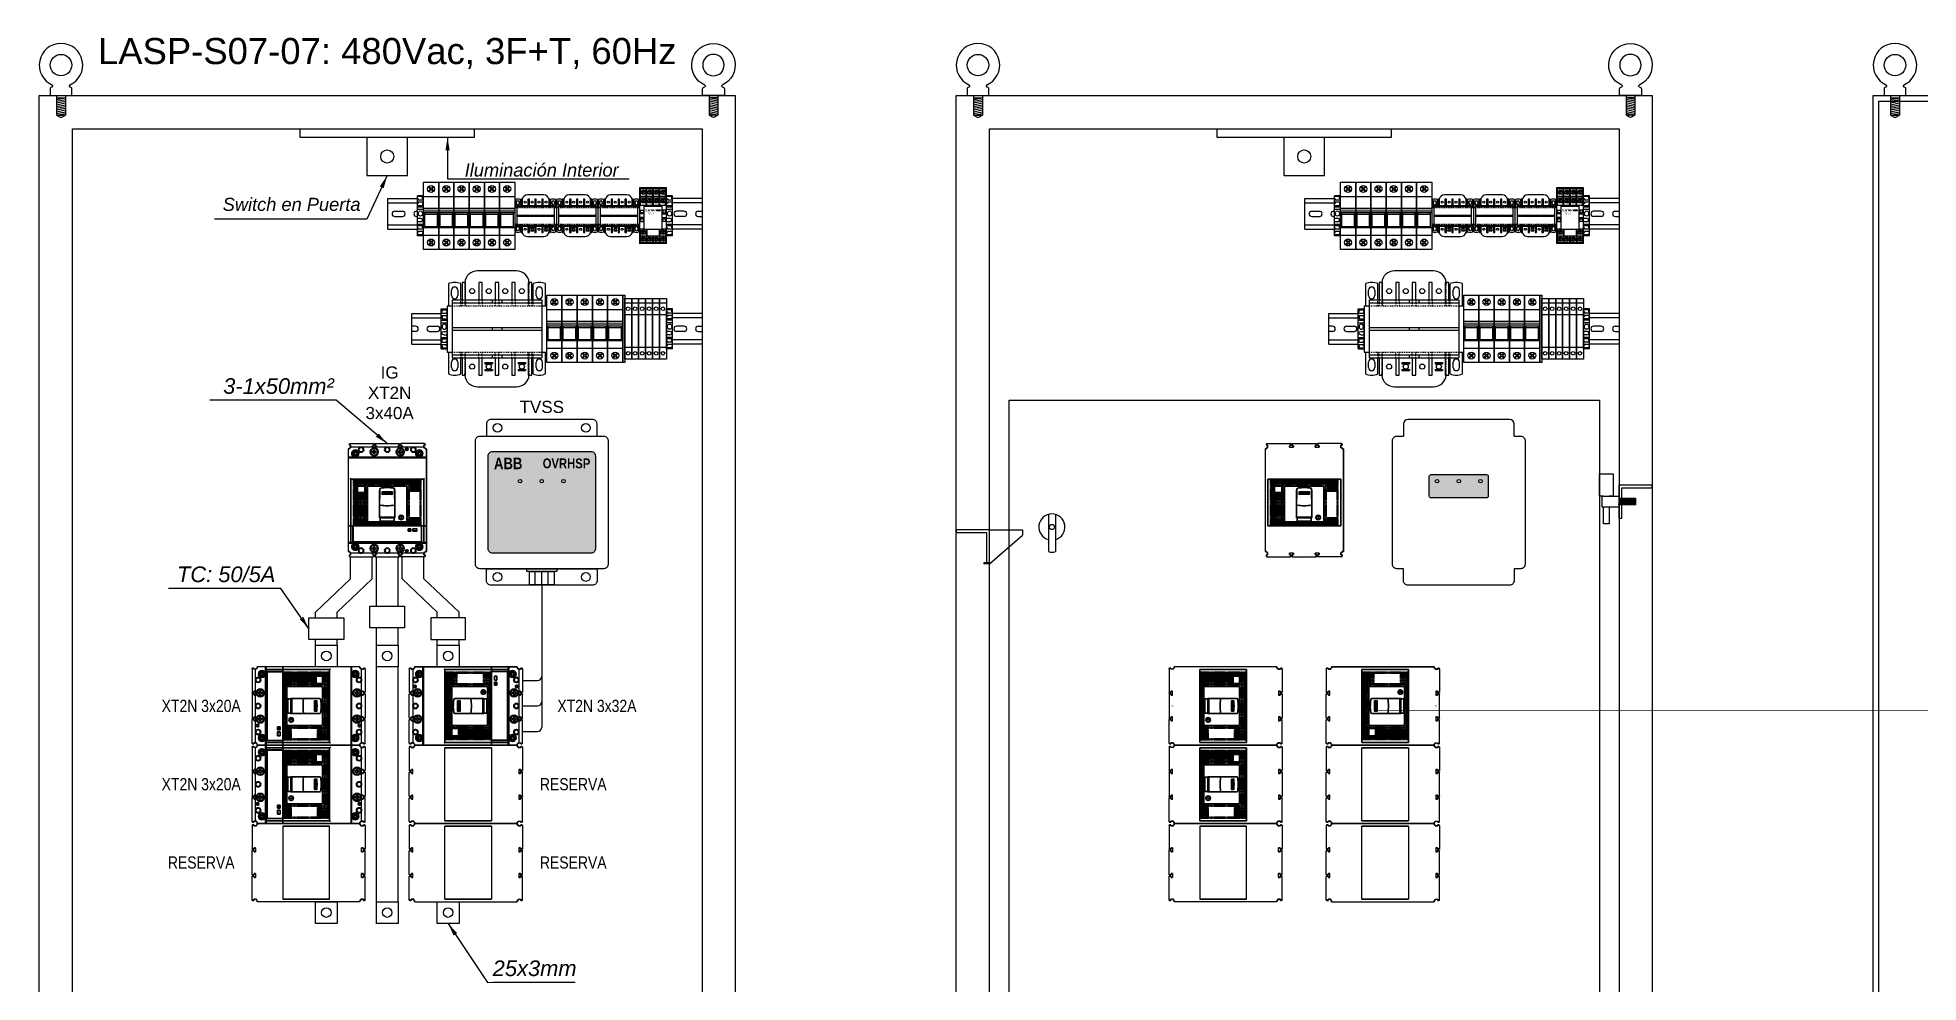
# Model space of a CAD drawing. Header units: millimetres. Extents: x 0 to 840, y -1485 to 297.
# Drawn here: x 43.1 to 259.2, y -734.7 to -626.1 of the extents above; entities that cross this region are included whole.
import ezdxf

# ---------------------------------------------------------------- set-up
doc = ezdxf.new("R2010")
doc.units = ezdxf.units.MM
doc.linetypes.add('DASHDOT', pattern=[25.4, 12.7, -6.35, 0, -6.35])
doc.linetypes.add('HIDDEN', pattern=[0.2, 0.1, -0.1])
doc.layers.add('DEFAULT_2', color=8, linetype='HIDDEN')
doc.layers.add('L_COTAS', color=2, linetype='Continuous')
doc.styles.get("Standard").update_dxf_attribs({"font": 'arial.ttf'})
doc.styles.add('TEXTOS', font='ariali.ttf')
doc.dimstyles.new('FLECHA_ESC50', dxfattribs={"dimscale": 0.05, "dimtxt": 1.8, "dimasz": 2, "dimexe": 2, "dimexo": 4, "dimgap": 1, "dimtad": 1, "dimzin": 4, "dimdsep": 46, "dimtxsty": 'TEXTOS', "dimcen": 0, "dimclrd": 256, "dimclre": 256, "dimclrt": 2, "dimadec": 0, "dimazin": 0, "dimtfac": 1, "dimtdec": 4, "dimtmove": 1, "dimatfit": 3, "dimfxl": 1, "dimtvp": 1, "dimtolj": 1, "dimtzin": 0, "dimarcsym": 0})

msp = doc.modelspace()

# ---------------------------------------------------------------- texts
for s, insert, char_height, width, attachment_point in [('\\pxt7;LASP-S07-07: 480Vac, 3F+T, 60Hz', (83.2381, -626.112), 3, 80, 2), ('IG\\PXT2N\\P3x40A', (83.5143, -666.8966), 1.4, 7.639301, 5), ('TVSS', (101.0017, -668.5228), 1.4, 7.639301, 5), ('{\\fArial Narrow|b0|i0|c0|p34;XT2N 3x20A}', (61.854, -702.8901), 1.4, 11.688192, 5), ('{\\fArial Narrow|b0|i0|c0|p34;XT2N 3x32A}', (107.3423, -702.8901), 1.4, 11.688192, 5), ('{\\fArial Narrow|b0|i0|c0|p34;XT2N 3x20A}', (61.854, -711.8901), 1.4, 11.688192, 5), ('{\\fArial Narrow|b0|i0|c0|p34;RESERVA}', (104.6222, -711.8901), 1.4, 11.688192, 5), ('{\\fArial Narrow|b0|i0|c0|p34;RESERVA}', (61.854, -720.8901), 1.4, 11.688192, 5), ('{\\fArial Narrow|b0|i0|c0|p34;RESERVA}', (104.6222, -720.8901), 1.4, 11.688192, 5)]:
    msp.add_mtext(s, dxfattribs=dict(insert=insert, char_height=char_height, width=width, attachment_point=attachment_point))
at = {"layer": 'L_COTAS', "style": 'TEXTOS'}
for s, insert, char_height, attachment_point in [('Iluminación Interior', (92.1419, -641.2962), 1.5, 4), ('Switch en Puerta', (80.1661, -645.2408), 1.5, 6), ('3-1x50mm²', (77.0939, -666.1281), 1.8, 6), ('TC: 50/5A', (70.3864, -687.765), 1.8, 6), ('25x3mm', (95.3591, -733.048), 1.8, 4)]:
    msp.add_mtext(s, dxfattribs=dict(at, insert=insert, char_height=char_height, attachment_point=attachment_point))

# ---------------------------------------------------------------- blocks, each defined once
blk = doc.blocks.new('CANCAMO_8')
at = {"color": 2}
for p, q in [((-1.25, 0.75), (-1.25, 0)), ((-1.25, 0), (1.25, 0)), ((1.25, 0), (1.25, 0.75))]:
    blk.add_line(p, q, dxfattribs=at)
at = {"color": 3}
for p, q in [((-0.5, 0), (-0.5, -2.25)), ((0.5, 0), (0.5, -2.25)), ((-0.5, -0.25), (0.5, -0.25)), ((-0.5, -0.45), (0.5, -0.25)), ((-0.5, -0.65), (0.5, -0.45)), ((-0.5, -0.85), (0.5, -0.65)), ((-0.5, -1.05), (0.5, -0.85)), ((-0.5, -1.25), (0.5, -1.05)), ((-0.5, -1.45), (0.5, -1.25)), ((-0.5, -1.65), (0.5, -1.45)), ((-0.5, -1.85), (0.5, -1.65)), ((-0.5, -2.05), (0.5, -1.85)), ((-0.5, -2.25), (0.5, -2.05)), ((-0.5, -2.25), (0.5, -2.25)), ((-0.5, -2.25), (-0.11, -2.47)), ((0.11, -2.47), (0.5, -2.25))]:
    blk.add_line(p, q, dxfattribs=at)
at = {"color": 2}
blk.add_circle((0, 3.5), 1.23, dxfattribs=at)
for centre, radius, start, end in [((0, 3.5), 2.5, 293.2203, 246.7797), ((-1, 0.75), 0.25, 90, 180), ((-1.04, 1.1), 0.111, 289.3515, 70.6485), ((1.04, 1.1), 0.111, 109.3515, 250.6485), ((1, 0.75), 0.25, 0, 90)]:
    blk.add_arc(centre, radius, start, end, dxfattribs=at)
at = {"color": 3}
blk.add_arc((0, -2.25), 0.25, 243.4349, 296.5651, dxfattribs=at)
blk = doc.blocks.new('Fusible PMF')
for p, q in [((-0.32, 7.2), (-0.07, 6.95)), ((-0.07, 6.95), (-0.27, 6.75)), ((-0.27, 6.75), (-0.2, 6.68)), ((-0.25, 7.27), (0, 7.02)), ((0, 6.88), (-0.2, 6.68)), ((0.2, 7.22), (0, 7.02)), ((0, 6.88), (0.25, 6.63)), ((0.27, 7.15), (0.07, 6.95)), ((0.07, 6.95), (0.32, 6.7)), ((0.2, 7.22), (0.27, 7.15)), ((-0.32, 0.55), (-0.07, 0.8)), ((-0.27, 1), (-0.2, 1.07)), ((-0.07, 0.8), (-0.27, 1)), ((-0.25, 0.48), (0, 0.73)), ((0, 0.87), (-0.2, 1.07)), ((0, 0.87), (0.25, 1.12)), ((0.2, 0.53), (0, 0.73)), ((0.07, 0.8), (0.32, 1.05)), ((0.27, 0.6), (0.07, 0.8)), ((0.2, 0.53), (0.27, 0.6))]:
    blk.add_line(p, q)
at = {"color": 4}
for p, q in [((0.88, 4.4), (-0.87, 4.4)), ((0.88, 4.2), (-0.87, 4.2)), ((0.88, 2.5), (-0.87, 2.5)), ((-0.72, 2.5), (-0.72, 4.2)), ((0.73, 4), (-0.72, 4)), ((0.73, 2.6), (-0.72, 2.6)), ((0.73, 2.5), (0.73, 4.2))]:
    blk.add_line(p, q, dxfattribs=at)
blk.add_lwpolyline([(-0.87, 7.75), (0.88, 7.75), (0.88, 0), (-0.87, 0)], close=True)
at = {"color": 5}
blk.add_lwpolyline([(-0.87, 6.1), (0.88, 6.1), (0.88, 4.7), (-0.87, 4.7)], close=True, dxfattribs=at)
at = {"color": 4}
blk.add_lwpolyline([(-0.87, 4.7), (0.88, 4.7), (0.88, 1.6), (-0.87, 1.6)], close=True, dxfattribs=at)
for centre in [(0, 6.95), (0, 0.8)]:
    blk.add_circle(centre, 0.4)
blk = doc.blocks.new('BORNE SECCIONABLE')
for p, q in [((-0.4, 0), (-0.4, 7)), ((-0.4, 7), (0.4, 7)), ((-0.4, 6.5), (0.4, 6.5)), ((0.4, 7), (0.4, 0)), ((0.4, 5.11), (-0.4, 5.11)), ((-0.4, 1.39), (0.4, 1.39)), ((0.4, 0), (-0.4, 0))]:
    blk.add_line(p, q)
for centre in [(0, 5.81), (0, 0.69)]:
    blk.add_circle(centre, 0.208)
blk = doc.blocks.new('XT2_3P ABB')
for p, q in [((-4.25, 13), (-1.6, 13)), ((-1.37, 13), (1.37, 13)), ((4.25, 13), (1.6, 13)), ((-4.5, 12.4), (-4.5, 0.6)), ((-4.35, 12.5), (-4.35, 12.4)), ((4.22, 12.6), (-4.22, 12.6)), ((4.35, 12.5), (4.35, 12.4)), ((-4.35, 0.6), (-4.35, 0.5)), ((-4.25, 0), (-1.6, 0)), ((-4.22, 0.5), (-4.22, 0.2)), ((4.22, 0.4), (-4.22, 0.4)), ((4.25, 0), (1.6, 0)), ((-1.37, 0), (1.37, 0))]:
    blk.add_line(p, q)
at = {"lineweight": 35, "ltscale": 0.0475}
for p, q in [((-1.57, 12.98), (-1.57, 12.79)), ((-1.39, 12.79), (-1.39, 12.98)), ((1.39, 12.98), (1.39, 12.79)), ((1.57, 12.98), (1.57, 12.79))]:
    blk.add_line(p, q, dxfattribs=at)
at = {"lineweight": 35, "ltscale": 0.025}
for p, q in [((-4.5, 12.4), (-4.4, 12.4)), ((-4.5, 11.38), (-4.4, 11.38)), ((-4.43, 11.45), (-4.33, 11.45)), ((-4.35, 12.8), (-4.35, 12.9)), ((-4.35, 12.8), (-4.25, 12.8)), ((-1.74, 12.01), (-1.74, 12.11)), ((-1.55, 12.29), (-1.45, 12.29)), ((-1.26, 12.11), (-1.26, 12.01)), ((1.26, 12.11), (1.26, 12.01)), ((1.55, 12.29), (1.45, 12.29)), ((1.55, 11.81), (1.45, 11.81)), ((1.74, 12.01), (1.74, 12.11)), ((4.35, 12.8), (4.25, 12.8)), ((4.33, 11.45), (4.43, 11.45)), ((4.35, 12.8), (4.35, 12.9)), ((4.4, 12.4), (4.5, 12.4)), ((4.4, 11.38), (4.5, 11.38)), ((-4.5, 0.6), (-4.4, 0.6)), ((-4.35, 0.2), (-4.25, 0.2)), ((-4.35, 0.2), (-4.35, 0.1)), ((4.22, 0.5), (4.22, 0.4)), ((4.35, 0.2), (4.25, 0.2)), ((4.35, 0.2), (4.35, 0.1)), ((4.4, 0.6), (4.5, 0.6))]:
    blk.add_line(p, q, dxfattribs=at)
at = {"lineweight": 35, "ltscale": 0.0175}
for p, q in [((-4.43, 11.38), (-4.43, 11.45)), ((4.43, 11.38), (4.43, 11.45))]:
    blk.add_line(p, q, dxfattribs=at)
at = {"lineweight": 35, "ltscale": 0.0125}
for p, q in [((-4.4, 12.4), (-4.35, 12.4)), ((-4.25, 11.38), (-4.2, 11.38)), ((-1.55, 12.28), (-1.5, 12.28)), ((1.55, 12.28), (1.5, 12.28)), ((1.55, 11.82), (1.5, 11.82)), ((4.2, 11.38), (4.25, 11.38)), ((4.4, 12.4), (4.35, 12.4)), ((-4.4, 0.6), (-4.35, 0.6)), ((4.4, 0.6), (4.35, 0.6))]:
    blk.add_line(p, q, dxfattribs=at)
at = {"lineweight": 35, "ltscale": 0.0375}
for p, q in [((-4.25, 11.38), (-4.4, 11.38)), ((4.4, 11.38), (4.25, 11.38))]:
    blk.add_line(p, q, dxfattribs=at)
at = {"lineweight": 35, "ltscale": 0.03125}
for p, q in [((-4.22, 12.8), (-4.35, 12.8)), ((-4.35, 12.5), (-4.22, 12.5)), ((4.22, 12.8), (4.35, 12.8)), ((4.22, 12.5), (4.35, 12.5)), ((-4.35, 0.5), (-4.22, 0.5)), ((-4.22, 0.2), (-4.35, 0.2)), ((4.22, 0.5), (4.35, 0.5)), ((4.22, 0.2), (4.35, 0.2))]:
    blk.add_line(p, q, dxfattribs=at)
at = {"lineweight": 35}
for p, q in [((4.33, 11.45), (-4.33, 11.45)), ((3.95, 11.38), (-3.95, 11.38))]:
    blk.add_line(p, q, dxfattribs=at)
at = {"lineweight": 35, "ltscale": 0.00625}
for p, q in [((-4.22, 12.8), (-4.25, 12.8)), ((4.22, 12.8), (4.25, 12.8)), ((-4.22, 0.2), (-4.25, 0.2)), ((4.22, 0.2), (4.25, 0.2))]:
    blk.add_line(p, q, dxfattribs=at)
at = {"lineweight": 35, "ltscale": 0.075}
for p, q in [((-4.22, 12.5), (-4.22, 12.8)), ((4.22, 12.5), (4.22, 12.8)), ((4.22, 0.5), (4.22, 0.2))]:
    blk.add_line(p, q, dxfattribs=at)
at = {"lineweight": 35, "ltscale": 0.000452}
for p, q in [((-4.2, 11.38), (-4.2, 11.38)), ((4.2, 11.38), (4.2, 11.38))]:
    blk.add_line(p, q, dxfattribs=at)
at = {"lineweight": 35, "ltscale": 0.062048}
for p, q in [((-3.95, 11.38), (-4.2, 11.38)), ((4.2, 11.38), (3.95, 11.38))]:
    blk.add_line(p, q, dxfattribs=at)
at = {"lineweight": 35, "ltscale": 0.0275}
for p, q in [((-3.85, 11.92), (-3.74, 11.92)), ((-3.74, 11.8), (-3.85, 11.8)), ((-3.74, 11.69), (-3.74, 11.8)), ((-3.62, 12.03), (-3.62, 11.92)), ((-3.62, 11.92), (-3.51, 11.92)), ((-3.62, 11.8), (-3.51, 11.8)), ((3.51, 11.92), (3.62, 11.92)), ((3.62, 11.8), (3.51, 11.8)), ((3.62, 11.69), (3.62, 11.8)), ((3.74, 12.03), (3.74, 11.92)), ((3.74, 11.92), (3.85, 11.92)), ((3.74, 11.8), (3.85, 11.8))]:
    blk.add_line(p, q, dxfattribs=at)
at = {"lineweight": 35, "ltscale": 0.03}
for p, q in [((-3.85, 11.8), (-3.85, 11.92)), ((-3.74, 12.03), (-3.62, 12.03)), ((-3.62, 11.69), (-3.74, 11.69)), ((-3.51, 11.92), (-3.51, 11.8)), ((3.51, 11.8), (3.51, 11.92)), ((3.62, 12.03), (3.74, 12.03)), ((3.74, 11.69), (3.62, 11.69)), ((3.85, 11.92), (3.85, 11.8))]:
    blk.add_line(p, q, dxfattribs=at)
at = {"lineweight": 35, "ltscale": 0.015043}
for p, q in [((-3.74, 11.97), (-3.74, 12.03)), ((-3.62, 11.69), (-3.62, 11.75)), ((3.62, 11.97), (3.62, 12.03)), ((3.74, 11.69), (3.74, 11.75))]:
    blk.add_line(p, q, dxfattribs=at)
at = {"lineweight": 35, "ltscale": 0.012457}
for p, q in [((-3.74, 11.97), (-3.74, 11.92)), ((-3.62, 11.75), (-3.62, 11.8)), ((3.62, 11.97), (3.62, 11.92)), ((3.74, 11.75), (3.74, 11.8))]:
    blk.add_line(p, q, dxfattribs=at)
at = {"lineweight": 35, "ltscale": 0.069455}
for p, q in [((-3.25, 12.45), (-3, 12.59)), ((-3.25, 12.16), (-3.25, 12.44)), ((-3, 12.01), (-3.25, 12.15)), ((-3, 12.59), (-2.75, 12.45)), ((-2.75, 12.15), (-3, 12.01)), ((-2.75, 12.44), (-2.75, 12.16)), ((-0.25, 12.45), (0, 12.59)), ((-0.25, 12.16), (-0.25, 12.44)), ((0, 12.01), (-0.25, 12.15)), ((0, 12.59), (0.25, 12.45)), ((0.25, 12.15), (0, 12.01)), ((0.25, 12.44), (0.25, 12.16)), ((2.75, 12.45), (3, 12.59)), ((2.75, 12.16), (2.75, 12.44)), ((3, 12.01), (2.75, 12.15)), ((3, 12.59), (3.25, 12.45)), ((3.25, 12.15), (3, 12.01)), ((3.25, 12.44), (3.25, 12.16))]:
    blk.add_line(p, q, dxfattribs=at)
at = {"lineweight": 35, "ltscale": 0.046593}
for p, q in [((-1.55, 12.11), (-1.74, 12.11)), ((1.55, 12.11), (1.74, 12.11))]:
    blk.add_line(p, q, dxfattribs=at)
at = {"lineweight": 35, "ltscale": 0.039743}
for p, q in [((-1.74, 12.01), (-1.58, 12.01)), ((1.74, 12.01), (1.58, 12.01))]:
    blk.add_line(p, q, dxfattribs=at)
at = {"lineweight": 35, "ltscale": 0.023567}
for p, q in [((-1.73, 12.1), (-1.73, 12.01)), ((-1.27, 12.01), (-1.27, 12.1)), ((1.27, 12.01), (1.27, 12.1)), ((1.73, 12.1), (1.73, 12.01))]:
    blk.add_line(p, q, dxfattribs=at)
at = {"lineweight": 35, "ltscale": 0.045}
for p, q in [((-1.73, 12.1), (-1.55, 12.1)), ((-1.55, 11.82), (-1.55, 12)), ((-1.27, 12.1), (-1.45, 12.1)), ((1.27, 12.1), (1.45, 12.1)), ((1.73, 12.1), (1.55, 12.1)), ((1.55, 11.82), (1.55, 12))]:
    blk.add_line(p, q, dxfattribs=at)
at = {"lineweight": 35, "ltscale": 0.02875}
for p, q in [((-1.6, 12.76), (-1.71, 12.76)), ((-1.6, 12.76), (-1.71, 12.76)), ((-1.37, 12.76), (-1.25, 12.76)), ((-1.37, 12.76), (-1.25, 12.76)), ((1.37, 12.76), (1.25, 12.76)), ((1.37, 12.76), (1.25, 12.76)), ((1.6, 12.76), (1.71, 12.76)), ((1.6, 12.76), (1.71, 12.76))]:
    blk.add_line(p, q, dxfattribs=at)
at = {"lineweight": 35, "ltscale": 0.04}
for p, q in [((-1.71, 12.76), (-1.71, 12.6)), ((-1.25, 12.76), (-1.25, 12.6)), ((1.25, 12.76), (1.25, 12.6)), ((1.71, 12.76), (1.71, 12.6))]:
    blk.add_line(p, q, dxfattribs=at)
at = {"lineweight": 35, "ltscale": 0.00685}
for p, q in [((-1.58, 12.01), (-1.55, 12.01)), ((1.58, 12.01), (1.55, 12.01))]:
    blk.add_line(p, q, dxfattribs=at)
at = {"lineweight": 35, "ltscale": 0.046067}
for p, q in [((-1.55, 12.29), (-1.55, 12.11)), ((-1.45, 12.29), (-1.45, 12.11)), ((1.45, 12.29), (1.45, 12.11)), ((1.55, 12.29), (1.55, 12.11))]:
    blk.add_line(p, q, dxfattribs=at)
at = {"lineweight": 35, "ltscale": 0.034619}
for p, q in [((-1.55, 12.28), (-1.55, 12.14)), ((1.55, 12.28), (1.55, 12.14))]:
    blk.add_line(p, q, dxfattribs=at)
at = {"lineweight": 35, "ltscale": 0.010381}
for p, q in [((-1.55, 12.14), (-1.55, 12.1)), ((1.55, 12.14), (1.55, 12.1))]:
    blk.add_line(p, q, dxfattribs=at)
at = {"lineweight": 35, "ltscale": 0.048933}
for p, q in [((-1.55, 12.01), (-1.55, 11.81)), ((-1.45, 11.81), (-1.45, 12.01)), ((1.45, 11.81), (1.45, 12.01)), ((1.55, 12.01), (1.55, 11.81))]:
    blk.add_line(p, q, dxfattribs=at)
at = {"lineweight": 35, "ltscale": 0.000907}
for p, q in [((-1.55, 12), (-1.55, 12)), ((1.55, 12), (1.55, 12))]:
    blk.add_line(p, q, dxfattribs=at)
at = {"lineweight": 35, "ltscale": 0.011593}
for p, q in [((-1.45, 12.28), (-1.5, 12.28)), ((1.45, 12.28), (1.5, 12.28)), ((1.45, 11.82), (1.5, 11.82))]:
    blk.add_line(p, q, dxfattribs=at)
at = {"lineweight": 35, "ltscale": 0.001433}
for p, q in [((-1.45, 12.11), (-1.45, 12.1)), ((1.45, 12.11), (1.45, 12.1))]:
    blk.add_line(p, q, dxfattribs=at)
at = {"lineweight": 35, "ltscale": 0.013912}
for p, q in [((-1.45, 12.11), (-1.4, 12.11)), ((1.45, 12.11), (1.4, 12.11))]:
    blk.add_line(p, q, dxfattribs=at)
at = {"lineweight": 35, "ltscale": 0.048407}
for p, q in [((-1.45, 12.01), (-1.26, 12.01)), ((1.45, 12.01), (1.26, 12.01))]:
    blk.add_line(p, q, dxfattribs=at)
at = {"lineweight": 35, "ltscale": 0.034495}
for p, q in [((-1.4, 12.11), (-1.26, 12.11)), ((1.4, 12.11), (1.26, 12.11))]:
    blk.add_line(p, q, dxfattribs=at)
at = {"color": 7, "lineweight": 35}
for p, q in [((4.5, 0.6), (4.5, 12.4)), ((4.5, 0.6), (4.5, 12.4)), ((-4.2, 8.9), (-4.2, 3.55)), ((-4.2, 8.9), (-4.2, 3.55)), ((3.95, 8.9), (-3.95, 8.9)), ((3.95, 8.9), (-3.95, 8.9)), ((4.2, 8.9), (4.2, 3.55)), ((4.2, 8.9), (4.2, 3.55)), ((2.25, 8.1), (-2.25, 8.1)), ((2.25, 8.1), (-2.25, 8.1)), ((-2.25, 8.08), (-2.25, 4.02)), ((2.16, 8.1), (-2.16, 8.1)), ((-0.87, 4.45), (-0.87, 7.66)), ((0.87, 4.45), (0.87, 7.66)), ((2.25, 4), (2.25, 8.1)), ((2.25, 4), (2.25, 8.1)), ((2.25, 4.02), (2.25, 8.08)), ((3.95, 3.55), (-3.95, 3.55)), ((3.95, 3.55), (-3.95, 3.55)), ((3.95, 3.55), (-3.91, 3.55)), ((-2.16, 4), (2.16, 4)), ((4.33, 1.55), (-4.33, 1.55)), ((-3.95, 1.72), (3.95, 1.72)), ((3.95, 1.62), (-3.95, 1.62))]:
    blk.add_line(p, q, dxfattribs=at)
at = {"color": 7, "lineweight": 35, "ltscale": 0.003349}
for p, q in [((-4.2, 8.9), (-4.2, 8.91)), ((-4.2, 8.9), (-4.2, 8.91)), ((4.2, 8.9), (4.2, 8.91)), ((4.2, 8.9), (4.2, 8.91))]:
    blk.add_line(p, q, dxfattribs=at)
at = {"color": 7, "lineweight": 35, "ltscale": 0.0625}
for p, q in [((-3.95, 8.9), (-4.2, 8.9)), ((-3.95, 8.9), (-4.2, 8.9)), ((4.2, 8.9), (3.95, 8.9)), ((4.2, 8.9), (3.95, 8.9)), ((-4.2, 3.55), (-3.95, 3.55)), ((-4.2, 3.55), (-3.95, 3.55)), ((3.95, 3.55), (4.2, 3.55)), ((3.95, 3.55), (4.2, 3.55))]:
    blk.add_line(p, q, dxfattribs=at)
at = {"color": 7, "lineweight": 35, "ltscale": 0.025}
for p, q in [((-3.77, 8.83), (-3.87, 8.83)), ((-3.87, 8.83), (-3.87, 8.73)), ((-3.77, 8.83), (-3.87, 8.83)), ((-3.87, 8.83), (-3.87, 8.73)), ((-3.77, 8.73), (-3.87, 8.73)), ((-3.77, 8.73), (-3.87, 8.73)), ((-3.77, 8.68), (-3.87, 8.68)), ((-3.87, 8.68), (-3.87, 8.58)), ((-3.77, 8.68), (-3.87, 8.68)), ((-3.87, 8.68), (-3.87, 8.58)), ((-3.77, 8.83), (-3.77, 8.73)), ((-3.77, 8.83), (-3.77, 8.73)), ((-3.77, 8.68), (-3.77, 8.58)), ((-3.77, 8.68), (-3.77, 8.58)), ((-3.72, 8.83), (-3.72, 8.73)), ((-3.62, 8.83), (-3.72, 8.83)), ((-3.72, 8.83), (-3.72, 8.73)), ((-3.62, 8.83), (-3.72, 8.83)), ((-3.62, 8.73), (-3.72, 8.73)), ((-3.62, 8.73), (-3.72, 8.73)), ((-3.72, 8.68), (-3.72, 8.58)), ((-3.62, 8.68), (-3.72, 8.68)), ((-3.72, 8.68), (-3.72, 8.58)), ((-3.62, 8.68), (-3.72, 8.68)), ((-3.62, 8.83), (-3.62, 8.73)), ((-3.62, 8.83), (-3.62, 8.73)), ((-3.62, 8.68), (-3.62, 8.58)), ((-3.62, 8.68), (-3.62, 8.58)), ((-3.57, 8.83), (-3.57, 8.73)), ((-3.47, 8.83), (-3.57, 8.83)), ((-3.57, 8.83), (-3.57, 8.73)), ((-3.47, 8.83), (-3.57, 8.83)), ((-3.47, 8.73), (-3.57, 8.73)), ((-3.47, 8.73), (-3.57, 8.73)), ((-3.57, 8.68), (-3.57, 8.58)), ((-3.47, 8.68), (-3.57, 8.68)), ((-3.57, 8.68), (-3.57, 8.58)), ((-3.47, 8.68), (-3.57, 8.68)), ((-3.47, 8.83), (-3.47, 8.73)), ((-3.47, 8.83), (-3.47, 8.73)), ((-3.47, 8.68), (-3.47, 8.58)), ((-3.47, 8.68), (-3.47, 8.58)), ((-3.42, 8.83), (-3.42, 8.73)), ((-3.32, 8.83), (-3.42, 8.83)), ((-3.42, 8.83), (-3.42, 8.73)), ((-3.32, 8.83), (-3.42, 8.83)), ((-3.32, 8.73), (-3.42, 8.73)), ((-3.32, 8.73), (-3.42, 8.73)), ((-3.42, 8.68), (-3.42, 8.58)), ((-3.32, 8.68), (-3.42, 8.68)), ((-3.42, 8.68), (-3.42, 8.58)), ((-3.32, 8.68), (-3.42, 8.68)), ((-3.32, 8.83), (-3.32, 8.73)), ((-3.32, 8.83), (-3.32, 8.73)), ((-3.32, 8.68), (-3.32, 8.58)), ((-3.32, 8.68), (-3.32, 8.58)), ((-3.27, 8.83), (-3.27, 8.73)), ((-3.17, 8.83), (-3.27, 8.83)), ((-3.27, 8.83), (-3.27, 8.73)), ((-3.17, 8.83), (-3.27, 8.83)), ((-3.17, 8.73), (-3.27, 8.73)), ((-3.17, 8.73), (-3.27, 8.73)), ((-3.27, 8.68), (-3.27, 8.58)), ((-3.17, 8.68), (-3.27, 8.68)), ((-3.27, 8.68), (-3.27, 8.58)), ((-3.17, 8.68), (-3.27, 8.68)), ((-3.17, 8.83), (-3.17, 8.73)), ((-3.17, 8.83), (-3.17, 8.73)), ((-3.17, 8.68), (-3.17, 8.58)), ((-3.17, 8.68), (-3.17, 8.58)), ((-3.12, 8.83), (-3.12, 8.73)), ((-3.02, 8.83), (-3.12, 8.83)), ((-3.12, 8.83), (-3.12, 8.73)), ((-3.02, 8.83), (-3.12, 8.83)), ((-3.02, 8.73), (-3.12, 8.73)), ((-3.02, 8.73), (-3.12, 8.73)), ((-3.12, 8.68), (-3.12, 8.58)), ((-3.02, 8.68), (-3.12, 8.68)), ((-3.12, 8.68), (-3.12, 8.58)), ((-3.02, 8.68), (-3.12, 8.68)), ((-3.02, 8.83), (-3.02, 8.73)), ((-3.02, 8.83), (-3.02, 8.73)), ((-3.02, 8.68), (-3.02, 8.58)), ((-3.02, 8.68), (-3.02, 8.58)), ((-2.97, 8.83), (-2.97, 8.73)), ((-2.87, 8.83), (-2.97, 8.83)), ((-2.97, 8.83), (-2.97, 8.73)), ((-2.87, 8.83), (-2.97, 8.83)), ((-2.87, 8.73), (-2.97, 8.73)), ((-2.87, 8.73), (-2.97, 8.73)), ((-2.97, 8.68), (-2.97, 8.58)), ((-2.87, 8.68), (-2.97, 8.68)), ((-2.97, 8.68), (-2.97, 8.58)), ((-2.87, 8.68), (-2.97, 8.68)), ((-2.87, 8.83), (-2.87, 8.73)), ((-2.87, 8.83), (-2.87, 8.73)), ((-2.87, 8.68), (-2.87, 8.58)), ((-2.87, 8.68), (-2.87, 8.58)), ((-2.82, 8.83), (-2.82, 8.73)), ((-2.72, 8.83), (-2.82, 8.83)), ((-2.82, 8.83), (-2.82, 8.73)), ((-2.72, 8.83), (-2.82, 8.83)), ((-2.72, 8.73), (-2.82, 8.73)), ((-2.72, 8.73), (-2.82, 8.73)), ((-2.82, 8.68), (-2.82, 8.58)), ((-2.72, 8.68), (-2.82, 8.68)), ((-2.82, 8.68), (-2.82, 8.58)), ((-2.72, 8.68), (-2.82, 8.68)), ((-2.72, 8.83), (-2.72, 8.73)), ((-2.72, 8.83), (-2.72, 8.73)), ((-2.72, 8.68), (-2.72, 8.58)), ((-2.72, 8.68), (-2.72, 8.58)), ((-2.67, 8.83), (-2.67, 8.73)), ((-2.57, 8.83), (-2.67, 8.83)), ((-2.67, 8.83), (-2.67, 8.73)), ((-2.57, 8.83), (-2.67, 8.83)), ((-2.57, 8.73), (-2.67, 8.73)), ((-2.57, 8.73), (-2.67, 8.73)), ((-2.67, 8.68), (-2.67, 8.58)), ((-2.57, 8.68), (-2.67, 8.68)), ((-2.67, 8.68), (-2.67, 8.58)), ((-2.57, 8.68), (-2.67, 8.68)), ((-2.57, 8.83), (-2.57, 8.73)), ((-2.57, 8.83), (-2.57, 8.73)), ((-2.57, 8.68), (-2.57, 8.58)), ((-2.57, 8.68), (-2.57, 8.58)), ((-2.52, 8.83), (-2.52, 8.73)), ((-2.42, 8.83), (-2.52, 8.83)), ((-2.52, 8.83), (-2.52, 8.73)), ((-2.42, 8.83), (-2.52, 8.83)), ((-2.42, 8.73), (-2.52, 8.73)), ((-2.42, 8.73), (-2.52, 8.73)), ((-2.52, 8.68), (-2.52, 8.58)), ((-2.42, 8.68), (-2.52, 8.68)), ((-2.52, 8.68), (-2.52, 8.58)), ((-2.42, 8.68), (-2.52, 8.68)), ((-2.42, 8.83), (-2.42, 8.73)), ((-2.42, 8.83), (-2.42, 8.73)), ((-2.42, 8.68), (-2.42, 8.58)), ((-2.42, 8.68), (-2.42, 8.58)), ((-2.37, 8.83), (-2.37, 8.73)), ((-2.37, 8.83), (-2.27, 8.83)), ((-2.37, 8.83), (-2.37, 8.73)), ((-2.37, 8.83), (-2.27, 8.83)), ((-2.37, 8.73), (-2.27, 8.73)), ((-2.37, 8.73), (-2.27, 8.73)), ((-2.37, 8.68), (-2.37, 8.58)), ((-2.37, 8.68), (-2.27, 8.68)), ((-2.37, 8.68), (-2.37, 8.58)), ((-2.37, 8.68), (-2.27, 8.68)), ((-2.27, 8.83), (-2.27, 8.73)), ((-2.27, 8.83), (-2.27, 8.73)), ((-2.27, 8.68), (-2.27, 8.58)), ((-2.27, 8.68), (-2.27, 8.58)), ((-2.22, 8.83), (-2.22, 8.73)), ((-2.22, 8.83), (-2.12, 8.83)), ((-2.22, 8.83), (-2.22, 8.73)), ((-2.22, 8.83), (-2.12, 8.83)), ((-2.22, 8.73), (-2.12, 8.73)), ((-2.22, 8.73), (-2.12, 8.73)), ((-2.22, 8.68), (-2.22, 8.58)), ((-2.22, 8.68), (-2.12, 8.68)), ((-2.22, 8.68), (-2.22, 8.58)), ((-2.22, 8.68), (-2.12, 8.68)), ((-2.12, 8.83), (-2.12, 8.73)), ((-2.12, 8.83), (-2.12, 8.73)), ((-2.12, 8.68), (-2.12, 8.58)), ((-2.12, 8.68), (-2.12, 8.58)), ((-2.07, 8.83), (-2.07, 8.73)), ((-2.07, 8.83), (-1.97, 8.83)), ((-2.07, 8.83), (-2.07, 8.73)), ((-2.07, 8.83), (-1.97, 8.83)), ((-2.07, 8.73), (-1.97, 8.73)), ((-2.07, 8.73), (-1.97, 8.73)), ((-2.07, 8.68), (-2.07, 8.58)), ((-2.07, 8.68), (-1.97, 8.68)), ((-2.07, 8.68), (-2.07, 8.58)), ((-2.07, 8.68), (-1.97, 8.68)), ((-1.97, 8.83), (-1.97, 8.73)), ((-1.97, 8.83), (-1.97, 8.73)), ((-1.97, 8.68), (-1.97, 8.58)), ((-1.97, 8.68), (-1.97, 8.58)), ((-1.92, 8.83), (-1.92, 8.73)), ((-1.92, 8.83), (-1.82, 8.83)), ((-1.92, 8.83), (-1.92, 8.73)), ((-1.92, 8.83), (-1.82, 8.83)), ((-1.92, 8.73), (-1.82, 8.73)), ((-1.92, 8.73), (-1.82, 8.73)), ((-1.92, 8.68), (-1.92, 8.58)), ((-1.92, 8.68), (-1.82, 8.68)), ((-1.92, 8.68), (-1.92, 8.58)), ((-1.92, 8.68), (-1.82, 8.68)), ((-1.82, 8.83), (-1.82, 8.73)), ((-1.82, 8.83), (-1.82, 8.73)), ((-1.82, 8.68), (-1.82, 8.58)), ((-1.82, 8.68), (-1.82, 8.58)), ((-1.77, 8.83), (-1.77, 8.73)), ((-1.77, 8.83), (-1.67, 8.83)), ((-1.77, 8.83), (-1.77, 8.73)), ((-1.77, 8.83), (-1.67, 8.83)), ((-1.77, 8.73), (-1.67, 8.73)), ((-1.77, 8.73), (-1.67, 8.73)), ((-1.77, 8.68), (-1.77, 8.58)), ((-1.77, 8.68), (-1.67, 8.68)), ((-1.77, 8.68), (-1.77, 8.58)), ((-1.77, 8.68), (-1.67, 8.68)), ((-1.67, 8.83), (-1.67, 8.73)), ((-1.67, 8.83), (-1.67, 8.73)), ((-1.67, 8.68), (-1.67, 8.58)), ((-1.67, 8.68), (-1.67, 8.58)), ((-1.62, 8.83), (-1.62, 8.73)), ((-1.62, 8.83), (-1.52, 8.83)), ((-1.62, 8.83), (-1.62, 8.73)), ((-1.62, 8.83), (-1.52, 8.83)), ((-1.62, 8.73), (-1.52, 8.73)), ((-1.62, 8.73), (-1.52, 8.73)), ((-1.62, 8.68), (-1.62, 8.58)), ((-1.62, 8.68), (-1.52, 8.68)), ((-1.62, 8.68), (-1.62, 8.58)), ((-1.62, 8.68), (-1.52, 8.68)), ((-1.52, 8.83), (-1.52, 8.73)), ((-1.52, 8.83), (-1.52, 8.73)), ((-1.52, 8.68), (-1.52, 8.58)), ((-1.52, 8.68), (-1.52, 8.58)), ((-1.47, 8.83), (-1.47, 8.73)), ((-1.47, 8.83), (-1.37, 8.83)), ((-1.47, 8.83), (-1.47, 8.73)), ((-1.47, 8.83), (-1.37, 8.83)), ((-1.47, 8.73), (-1.37, 8.73)), ((-1.47, 8.73), (-1.37, 8.73)), ((-1.47, 8.68), (-1.47, 8.58)), ((-1.47, 8.68), (-1.37, 8.68)), ((-1.47, 8.68), (-1.47, 8.58)), ((-1.47, 8.68), (-1.37, 8.68)), ((-1.37, 8.83), (-1.37, 8.73)), ((-1.37, 8.83), (-1.37, 8.73)), ((-1.37, 8.68), (-1.37, 8.58)), ((-1.37, 8.68), (-1.37, 8.58)), ((-1.32, 8.83), (-1.32, 8.73)), ((-1.32, 8.83), (-1.22, 8.83)), ((-1.32, 8.83), (-1.32, 8.73)), ((-1.32, 8.83), (-1.22, 8.83)), ((-1.32, 8.73), (-1.22, 8.73)), ((-1.32, 8.73), (-1.22, 8.73)), ((-1.32, 8.68), (-1.32, 8.58)), ((-1.32, 8.68), (-1.22, 8.68)), ((-1.32, 8.68), (-1.32, 8.58)), ((-1.32, 8.68), (-1.22, 8.68)), ((-1.22, 8.83), (-1.22, 8.73)), ((-1.22, 8.83), (-1.22, 8.73)), ((-1.22, 8.68), (-1.22, 8.58)), ((-1.22, 8.68), (-1.22, 8.58)), ((-1.17, 8.83), (-1.17, 8.73)), ((-1.17, 8.83), (-1.07, 8.83)), ((-1.17, 8.83), (-1.17, 8.73)), ((-1.17, 8.83), (-1.07, 8.83)), ((-1.17, 8.73), (-1.07, 8.73)), ((-1.17, 8.73), (-1.07, 8.73)), ((-1.17, 8.68), (-1.17, 8.58)), ((-1.17, 8.68), (-1.07, 8.68)), ((-1.17, 8.68), (-1.17, 8.58)), ((-1.17, 8.68), (-1.07, 8.68)), ((-1.07, 8.83), (-1.07, 8.73)), ((-1.07, 8.83), (-1.07, 8.73)), ((-1.07, 8.68), (-1.07, 8.58)), ((-1.07, 8.68), (-1.07, 8.58)), ((-1.02, 8.83), (-1.02, 8.73)), ((-1.02, 8.83), (-0.92, 8.83)), ((-1.02, 8.83), (-1.02, 8.73)), ((-1.02, 8.83), (-0.92, 8.83)), ((-1.02, 8.73), (-0.92, 8.73)), ((-1.02, 8.73), (-0.92, 8.73)), ((-1.02, 8.68), (-1.02, 8.58)), ((-1.02, 8.68), (-0.92, 8.68)), ((-1.02, 8.68), (-1.02, 8.58)), ((-1.02, 8.68), (-0.92, 8.68)), ((-0.92, 8.83), (-0.92, 8.73)), ((-0.92, 8.83), (-0.92, 8.73)), ((-0.92, 8.68), (-0.92, 8.58)), ((-0.92, 8.68), (-0.92, 8.58)), ((-0.87, 8.83), (-0.87, 8.73)), ((-0.87, 8.83), (-0.77, 8.83)), ((-0.87, 8.83), (-0.87, 8.73)), ((-0.87, 8.83), (-0.77, 8.83)), ((-0.87, 8.73), (-0.77, 8.73)), ((-0.87, 8.73), (-0.77, 8.73)), ((-0.87, 8.68), (-0.87, 8.58)), ((-0.87, 8.68), (-0.77, 8.68)), ((-0.87, 8.68), (-0.87, 8.58)), ((-0.87, 8.68), (-0.77, 8.68)), ((-0.77, 8.83), (-0.77, 8.73)), ((-0.77, 8.83), (-0.77, 8.73)), ((-0.77, 8.68), (-0.77, 8.58)), ((-0.77, 8.68), (-0.77, 8.58)), ((-0.72, 8.83), (-0.72, 8.73)), ((-0.72, 8.83), (-0.62, 8.83)), ((-0.72, 8.83), (-0.72, 8.73)), ((-0.72, 8.83), (-0.62, 8.83)), ((-0.72, 8.73), (-0.62, 8.73)), ((-0.72, 8.73), (-0.62, 8.73)), ((-0.72, 8.68), (-0.72, 8.58)), ((-0.72, 8.68), (-0.62, 8.68)), ((-0.72, 8.68), (-0.72, 8.58)), ((-0.72, 8.68), (-0.62, 8.68)), ((-0.62, 8.83), (-0.62, 8.73)), ((-0.62, 8.83), (-0.62, 8.73)), ((-0.62, 8.68), (-0.62, 8.58)), ((-0.62, 8.68), (-0.62, 8.58)), ((-0.57, 8.83), (-0.57, 8.73)), ((-0.57, 8.83), (-0.47, 8.83)), ((-0.57, 8.83), (-0.57, 8.73)), ((-0.57, 8.83), (-0.47, 8.83)), ((-0.57, 8.73), (-0.47, 8.73)), ((-0.57, 8.73), (-0.47, 8.73)), ((-0.57, 8.68), (-0.57, 8.58)), ((-0.57, 8.68), (-0.47, 8.68)), ((-0.57, 8.68), (-0.57, 8.58)), ((-0.57, 8.68), (-0.47, 8.68)), ((-0.47, 8.83), (-0.47, 8.73)), ((-0.47, 8.83), (-0.47, 8.73)), ((-0.47, 8.68), (-0.47, 8.58)), ((-0.47, 8.68), (-0.47, 8.58)), ((-0.42, 8.83), (-0.42, 8.73)), ((-0.42, 8.83), (-0.32, 8.83)), ((-0.42, 8.83), (-0.42, 8.73)), ((-0.42, 8.83), (-0.32, 8.83)), ((-0.42, 8.73), (-0.32, 8.73)), ((-0.42, 8.73), (-0.32, 8.73)), ((-0.42, 8.68), (-0.42, 8.58)), ((-0.42, 8.68), (-0.32, 8.68)), ((-0.42, 8.68), (-0.42, 8.58)), ((-0.42, 8.68), (-0.32, 8.68)), ((-0.32, 8.83), (-0.32, 8.73)), ((-0.32, 8.83), (-0.32, 8.73)), ((-0.32, 8.68), (-0.32, 8.58)), ((-0.32, 8.68), (-0.32, 8.58)), ((-0.27, 8.83), (-0.27, 8.73)), ((-0.27, 8.83), (-0.17, 8.83)), ((-0.27, 8.83), (-0.27, 8.73)), ((-0.27, 8.83), (-0.17, 8.83)), ((-0.27, 8.73), (-0.17, 8.73)), ((-0.27, 8.73), (-0.17, 8.73)), ((-0.27, 8.68), (-0.27, 8.58)), ((-0.27, 8.68), (-0.17, 8.68)), ((-0.27, 8.68), (-0.27, 8.58)), ((-0.27, 8.68), (-0.17, 8.68)), ((-0.17, 8.83), (-0.17, 8.73)), ((-0.17, 8.83), (-0.17, 8.73)), ((-0.17, 8.68), (-0.17, 8.58)), ((-0.17, 8.68), (-0.17, 8.58)), ((-0.12, 8.83), (-0.12, 8.73)), ((-0.12, 8.83), (-0.02, 8.83)), ((-0.12, 8.83), (-0.12, 8.73)), ((-0.12, 8.83), (-0.02, 8.83)), ((-0.12, 8.73), (-0.02, 8.73)), ((-0.12, 8.73), (-0.02, 8.73)), ((-0.12, 8.68), (-0.12, 8.58)), ((-0.12, 8.68), (-0.02, 8.68)), ((-0.12, 8.68), (-0.12, 8.58)), ((-0.12, 8.68), (-0.02, 8.68)), ((-0.02, 8.83), (-0.02, 8.73)), ((-0.02, 8.83), (-0.02, 8.73)), ((-0.02, 8.68), (-0.02, 8.58)), ((-0.02, 8.68), (-0.02, 8.58)), ((0.03, 8.83), (0.03, 8.73)), ((0.03, 8.83), (0.13, 8.83)), ((0.03, 8.83), (0.03, 8.73)), ((0.03, 8.83), (0.13, 8.83)), ((0.03, 8.73), (0.13, 8.73)), ((0.03, 8.73), (0.13, 8.73)), ((0.03, 8.68), (0.03, 8.58)), ((0.03, 8.68), (0.13, 8.68)), ((0.03, 8.68), (0.03, 8.58)), ((0.03, 8.68), (0.13, 8.68)), ((0.13, 8.83), (0.13, 8.73)), ((0.13, 8.83), (0.13, 8.73)), ((0.13, 8.68), (0.13, 8.58)), ((0.13, 8.68), (0.13, 8.58)), ((0.18, 8.83), (0.18, 8.73)), ((0.18, 8.83), (0.28, 8.83)), ((0.18, 8.83), (0.18, 8.73)), ((0.18, 8.83), (0.28, 8.83)), ((0.18, 8.73), (0.28, 8.73)), ((0.18, 8.73), (0.28, 8.73)), ((0.18, 8.68), (0.18, 8.58)), ((0.18, 8.68), (0.28, 8.68)), ((0.18, 8.68), (0.18, 8.58)), ((0.18, 8.68), (0.28, 8.68)), ((0.28, 8.83), (0.28, 8.73)), ((0.28, 8.83), (0.28, 8.73)), ((0.28, 8.68), (0.28, 8.58)), ((0.28, 8.68), (0.28, 8.58)), ((0.33, 8.83), (0.33, 8.73)), ((0.33, 8.83), (0.43, 8.83)), ((0.33, 8.83), (0.33, 8.73)), ((0.33, 8.83), (0.43, 8.83)), ((0.33, 8.73), (0.43, 8.73)), ((0.33, 8.73), (0.43, 8.73)), ((0.33, 8.68), (0.33, 8.58)), ((0.33, 8.68), (0.43, 8.68)), ((0.33, 8.68), (0.33, 8.58)), ((0.33, 8.68), (0.43, 8.68)), ((0.43, 8.83), (0.43, 8.73)), ((0.43, 8.83), (0.43, 8.73)), ((0.43, 8.68), (0.43, 8.58)), ((0.43, 8.68), (0.43, 8.58)), ((0.48, 8.83), (0.48, 8.73)), ((0.48, 8.83), (0.58, 8.83)), ((0.48, 8.83), (0.48, 8.73)), ((0.48, 8.83), (0.58, 8.83)), ((0.48, 8.73), (0.58, 8.73)), ((0.48, 8.73), (0.58, 8.73)), ((0.48, 8.68), (0.48, 8.58)), ((0.48, 8.68), (0.58, 8.68)), ((0.48, 8.68), (0.48, 8.58)), ((0.48, 8.68), (0.58, 8.68)), ((0.58, 8.83), (0.58, 8.73)), ((0.58, 8.83), (0.58, 8.73)), ((0.58, 8.68), (0.58, 8.58)), ((0.58, 8.68), (0.58, 8.58)), ((0.63, 8.83), (0.63, 8.73)), ((0.63, 8.83), (0.73, 8.83)), ((0.63, 8.83), (0.63, 8.73)), ((0.63, 8.83), (0.73, 8.83)), ((0.63, 8.73), (0.73, 8.73)), ((0.63, 8.73), (0.73, 8.73)), ((0.63, 8.68), (0.63, 8.58)), ((0.63, 8.68), (0.73, 8.68)), ((0.63, 8.68), (0.63, 8.58)), ((0.63, 8.68), (0.73, 8.68)), ((0.73, 8.83), (0.73, 8.73)), ((0.73, 8.83), (0.73, 8.73)), ((0.73, 8.68), (0.73, 8.58)), ((0.73, 8.68), (0.73, 8.58)), ((0.78, 8.83), (0.78, 8.73)), ((0.78, 8.83), (0.88, 8.83)), ((0.78, 8.83), (0.78, 8.73)), ((0.78, 8.83), (0.88, 8.83)), ((0.78, 8.73), (0.88, 8.73)), ((0.78, 8.73), (0.88, 8.73)), ((0.78, 8.68), (0.78, 8.58)), ((0.78, 8.68), (0.88, 8.68)), ((0.78, 8.68), (0.78, 8.58)), ((0.78, 8.68), (0.88, 8.68)), ((0.88, 8.83), (0.88, 8.73)), ((0.88, 8.83), (0.88, 8.73)), ((0.88, 8.68), (0.88, 8.58)), ((0.88, 8.68), (0.88, 8.58)), ((0.93, 8.83), (0.93, 8.73)), ((0.93, 8.83), (1.03, 8.83)), ((0.93, 8.83), (0.93, 8.73)), ((0.93, 8.83), (1.03, 8.83)), ((0.93, 8.73), (1.03, 8.73)), ((0.93, 8.73), (1.03, 8.73)), ((0.93, 8.68), (0.93, 8.58)), ((0.93, 8.68), (1.03, 8.68)), ((0.93, 8.68), (0.93, 8.58)), ((0.93, 8.68), (1.03, 8.68)), ((1.03, 8.83), (1.03, 8.73)), ((1.03, 8.83), (1.03, 8.73)), ((1.03, 8.68), (1.03, 8.58)), ((1.03, 8.68), (1.03, 8.58)), ((1.08, 8.83), (1.08, 8.73)), ((1.08, 8.83), (1.18, 8.83)), ((1.08, 8.83), (1.08, 8.73)), ((1.08, 8.83), (1.18, 8.83)), ((1.08, 8.73), (1.18, 8.73)), ((1.08, 8.73), (1.18, 8.73)), ((1.08, 8.68), (1.08, 8.58)), ((1.08, 8.68), (1.18, 8.68)), ((1.08, 8.68), (1.08, 8.58)), ((1.08, 8.68), (1.18, 8.68)), ((1.18, 8.83), (1.18, 8.73)), ((1.18, 8.83), (1.18, 8.73)), ((1.18, 8.68), (1.18, 8.58)), ((1.18, 8.68), (1.18, 8.58)), ((1.23, 8.83), (1.23, 8.73)), ((1.23, 8.83), (1.33, 8.83)), ((1.23, 8.83), (1.23, 8.73)), ((1.23, 8.83), (1.33, 8.83)), ((1.23, 8.73), (1.33, 8.73)), ((1.23, 8.73), (1.33, 8.73)), ((1.23, 8.68), (1.23, 8.58)), ((1.23, 8.68), (1.33, 8.68)), ((1.23, 8.68), (1.23, 8.58)), ((1.23, 8.68), (1.33, 8.68)), ((1.33, 8.83), (1.33, 8.73)), ((1.33, 8.83), (1.33, 8.73)), ((1.33, 8.68), (1.33, 8.58)), ((1.33, 8.68), (1.33, 8.58)), ((1.38, 8.83), (1.38, 8.73)), ((1.38, 8.83), (1.48, 8.83)), ((1.38, 8.83), (1.38, 8.73)), ((1.38, 8.83), (1.48, 8.83)), ((1.38, 8.73), (1.48, 8.73)), ((1.38, 8.73), (1.48, 8.73)), ((1.38, 8.68), (1.38, 8.58)), ((1.38, 8.68), (1.48, 8.68)), ((1.38, 8.68), (1.38, 8.58)), ((1.38, 8.68), (1.48, 8.68)), ((1.48, 8.83), (1.48, 8.73)), ((1.48, 8.83), (1.48, 8.73)), ((1.48, 8.68), (1.48, 8.58)), ((1.48, 8.68), (1.48, 8.58)), ((1.53, 8.83), (1.53, 8.73)), ((1.53, 8.83), (1.63, 8.83)), ((1.53, 8.83), (1.53, 8.73)), ((1.53, 8.83), (1.63, 8.83)), ((1.53, 8.73), (1.63, 8.73)), ((1.53, 8.73), (1.63, 8.73)), ((1.53, 8.68), (1.53, 8.58)), ((1.53, 8.68), (1.63, 8.68)), ((1.53, 8.68), (1.53, 8.58)), ((1.53, 8.68), (1.63, 8.68)), ((1.63, 8.83), (1.63, 8.73)), ((1.63, 8.83), (1.63, 8.73)), ((1.63, 8.68), (1.63, 8.58)), ((1.63, 8.68), (1.63, 8.58)), ((1.68, 8.83), (1.68, 8.73)), ((1.68, 8.83), (1.78, 8.83)), ((1.68, 8.83), (1.68, 8.73)), ((1.68, 8.83), (1.78, 8.83)), ((1.68, 8.73), (1.78, 8.73)), ((1.68, 8.73), (1.78, 8.73)), ((1.68, 8.68), (1.68, 8.58)), ((1.68, 8.68), (1.78, 8.68)), ((1.68, 8.68), (1.68, 8.58)), ((1.68, 8.68), (1.78, 8.68)), ((1.78, 8.83), (1.78, 8.73)), ((1.78, 8.83), (1.78, 8.73)), ((1.78, 8.68), (1.78, 8.58)), ((1.78, 8.68), (1.78, 8.58)), ((1.83, 8.83), (1.83, 8.73)), ((1.83, 8.83), (1.93, 8.83)), ((1.83, 8.83), (1.83, 8.73)), ((1.83, 8.83), (1.93, 8.83)), ((1.83, 8.73), (1.93, 8.73)), ((1.83, 8.73), (1.93, 8.73)), ((1.83, 8.68), (1.83, 8.58)), ((1.83, 8.68), (1.93, 8.68)), ((1.83, 8.68), (1.83, 8.58)), ((1.83, 8.68), (1.93, 8.68)), ((1.93, 8.83), (1.93, 8.73)), ((1.93, 8.83), (1.93, 8.73)), ((1.93, 8.68), (1.93, 8.58)), ((1.93, 8.68), (1.93, 8.58)), ((1.98, 8.83), (1.98, 8.73)), ((1.98, 8.83), (2.08, 8.83)), ((1.98, 8.83), (1.98, 8.73)), ((1.98, 8.83), (2.08, 8.83)), ((1.98, 8.73), (2.08, 8.73)), ((1.98, 8.73), (2.08, 8.73)), ((1.98, 8.68), (1.98, 8.58)), ((1.98, 8.68), (2.08, 8.68)), ((1.98, 8.68), (1.98, 8.58)), ((1.98, 8.68), (2.08, 8.68)), ((2.08, 8.83), (2.08, 8.73)), ((2.08, 8.83), (2.08, 8.73)), ((2.08, 8.68), (2.08, 8.58)), ((2.08, 8.68), (2.08, 8.58)), ((2.13, 8.83), (2.13, 8.73)), ((2.13, 8.83), (2.23, 8.83)), ((2.13, 8.83), (2.13, 8.73)), ((2.13, 8.83), (2.23, 8.83)), ((2.13, 8.73), (2.23, 8.73)), ((2.13, 8.73), (2.23, 8.73)), ((2.13, 8.68), (2.13, 8.58)), ((2.13, 8.68), (2.23, 8.68)), ((2.13, 8.68), (2.13, 8.58)), ((2.13, 8.68), (2.23, 8.68)), ((2.23, 8.83), (2.23, 8.73)), ((2.23, 8.83), (2.23, 8.73)), ((2.23, 8.68), (2.23, 8.58)), ((2.23, 8.68), (2.23, 8.58)), ((2.28, 8.83), (2.28, 8.73)), ((2.28, 8.83), (2.38, 8.83)), ((2.28, 8.83), (2.28, 8.73)), ((2.28, 8.83), (2.38, 8.83)), ((2.28, 8.73), (2.38, 8.73)), ((2.28, 8.73), (2.38, 8.73)), ((2.28, 8.68), (2.28, 8.58)), ((2.28, 8.68), (2.38, 8.68)), ((2.28, 8.68), (2.28, 8.58)), ((2.28, 8.68), (2.38, 8.68)), ((2.38, 8.83), (2.38, 8.73)), ((2.38, 8.83), (2.38, 8.73)), ((2.38, 8.68), (2.38, 8.58)), ((2.38, 8.68), (2.38, 8.58)), ((2.43, 8.83), (2.43, 8.73)), ((2.43, 8.83), (2.53, 8.83)), ((2.43, 8.83), (2.43, 8.73)), ((2.43, 8.83), (2.53, 8.83)), ((2.43, 8.73), (2.53, 8.73)), ((2.43, 8.73), (2.53, 8.73)), ((2.43, 8.68), (2.43, 8.58)), ((2.43, 8.68), (2.53, 8.68)), ((2.43, 8.68), (2.43, 8.58)), ((2.43, 8.68), (2.53, 8.68)), ((2.53, 8.83), (2.53, 8.73)), ((2.53, 8.83), (2.53, 8.73)), ((2.53, 8.68), (2.53, 8.58)), ((2.53, 8.68), (2.53, 8.58)), ((2.58, 8.83), (2.58, 8.73)), ((2.58, 8.83), (2.68, 8.83)), ((2.58, 8.83), (2.58, 8.73)), ((2.58, 8.83), (2.68, 8.83)), ((2.58, 8.73), (2.68, 8.73)), ((2.58, 8.73), (2.68, 8.73)), ((2.58, 8.68), (2.58, 8.58)), ((2.58, 8.68), (2.68, 8.68)), ((2.58, 8.68), (2.58, 8.58)), ((2.58, 8.68), (2.68, 8.68)), ((2.68, 8.83), (2.68, 8.73)), ((2.68, 8.83), (2.68, 8.73)), ((2.68, 8.68), (2.68, 8.58)), ((2.68, 8.68), (2.68, 8.58)), ((2.73, 8.83), (2.73, 8.73)), ((2.73, 8.83), (2.83, 8.83)), ((2.73, 8.83), (2.73, 8.73)), ((2.73, 8.83), (2.83, 8.83)), ((2.73, 8.73), (2.83, 8.73)), ((2.73, 8.73), (2.83, 8.73)), ((2.73, 8.68), (2.73, 8.58)), ((2.73, 8.68), (2.83, 8.68)), ((2.73, 8.68), (2.73, 8.58)), ((2.73, 8.68), (2.83, 8.68)), ((2.83, 8.83), (2.83, 8.73)), ((2.83, 8.83), (2.83, 8.73)), ((2.83, 8.68), (2.83, 8.58)), ((2.83, 8.68), (2.83, 8.58)), ((2.88, 8.83), (2.88, 8.73)), ((2.88, 8.83), (2.98, 8.83)), ((2.88, 8.83), (2.88, 8.73)), ((2.88, 8.83), (2.98, 8.83)), ((2.88, 8.73), (2.98, 8.73)), ((2.88, 8.73), (2.98, 8.73)), ((2.88, 8.68), (2.88, 8.58)), ((2.88, 8.68), (2.98, 8.68)), ((2.88, 8.68), (2.88, 8.58)), ((2.88, 8.68), (2.98, 8.68)), ((2.98, 8.83), (2.98, 8.73)), ((2.98, 8.83), (2.98, 8.73)), ((2.98, 8.68), (2.98, 8.58)), ((2.98, 8.68), (2.98, 8.58)), ((3.03, 8.83), (3.03, 8.73)), ((3.03, 8.83), (3.13, 8.83)), ((3.03, 8.83), (3.03, 8.73)), ((3.03, 8.83), (3.13, 8.83)), ((3.03, 8.73), (3.13, 8.73)), ((3.03, 8.73), (3.13, 8.73)), ((3.03, 8.68), (3.03, 8.58)), ((3.03, 8.68), (3.13, 8.68)), ((3.03, 8.68), (3.03, 8.58)), ((3.03, 8.68), (3.13, 8.68)), ((3.13, 8.83), (3.13, 8.73)), ((3.13, 8.83), (3.13, 8.73)), ((3.13, 8.68), (3.13, 8.58)), ((3.13, 8.68), (3.13, 8.58)), ((3.18, 8.83), (3.18, 8.73)), ((3.18, 8.83), (3.28, 8.83)), ((3.18, 8.83), (3.18, 8.73)), ((3.18, 8.83), (3.28, 8.83)), ((3.18, 8.73), (3.28, 8.73)), ((3.18, 8.73), (3.28, 8.73)), ((3.18, 8.68), (3.18, 8.58)), ((3.18, 8.68), (3.28, 8.68)), ((3.18, 8.68), (3.18, 8.58)), ((3.18, 8.68), (3.28, 8.68)), ((3.28, 8.83), (3.28, 8.73)), ((3.28, 8.83), (3.28, 8.73)), ((3.28, 8.68), (3.28, 8.58)), ((3.28, 8.68), (3.28, 8.58)), ((3.33, 8.83), (3.33, 8.73)), ((3.33, 8.83), (3.43, 8.83)), ((3.33, 8.83), (3.33, 8.73)), ((3.33, 8.83), (3.43, 8.83)), ((3.33, 8.73), (3.43, 8.73)), ((3.33, 8.73), (3.43, 8.73)), ((3.33, 8.68), (3.33, 8.58)), ((3.33, 8.68), (3.43, 8.68)), ((3.33, 8.68), (3.33, 8.58)), ((3.33, 8.68), (3.43, 8.68)), ((3.43, 8.83), (3.43, 8.73)), ((3.43, 8.83), (3.43, 8.73)), ((3.43, 8.68), (3.43, 8.58)), ((3.43, 8.68), (3.43, 8.58)), ((3.48, 8.83), (3.48, 8.73)), ((3.48, 8.83), (3.58, 8.83)), ((3.48, 8.83), (3.48, 8.73)), ((3.48, 8.83), (3.58, 8.83)), ((3.48, 8.73), (3.58, 8.73)), ((3.48, 8.73), (3.58, 8.73)), ((3.48, 8.68), (3.48, 8.58)), ((3.48, 8.68), (3.58, 8.68)), ((3.48, 8.68), (3.48, 8.58)), ((3.48, 8.68), (3.58, 8.68)), ((3.58, 8.83), (3.58, 8.73)), ((3.58, 8.83), (3.58, 8.73)), ((3.58, 8.68), (3.58, 8.58)), ((3.58, 8.68), (3.58, 8.58)), ((3.63, 8.83), (3.63, 8.73)), ((3.63, 8.83), (3.73, 8.83)), ((3.63, 8.83), (3.63, 8.73)), ((3.63, 8.83), (3.73, 8.83)), ((3.63, 8.73), (3.73, 8.73)), ((3.63, 8.73), (3.73, 8.73)), ((3.63, 8.68), (3.63, 8.58)), ((3.63, 8.68), (3.73, 8.68)), ((3.63, 8.68), (3.63, 8.58)), ((3.63, 8.68), (3.73, 8.68)), ((3.73, 8.83), (3.73, 8.73)), ((3.73, 8.83), (3.73, 8.73)), ((3.73, 8.68), (3.73, 8.58)), ((3.73, 8.68), (3.73, 8.58)), ((3.78, 8.83), (3.88, 8.83)), ((3.78, 8.83), (3.78, 8.73)), ((3.78, 8.83), (3.88, 8.83)), ((3.78, 8.83), (3.78, 8.73)), ((3.78, 8.73), (3.88, 8.73)), ((3.78, 8.73), (3.88, 8.73)), ((3.78, 8.68), (3.88, 8.68)), ((3.78, 8.68), (3.78, 8.58)), ((3.78, 8.68), (3.88, 8.68)), ((3.78, 8.68), (3.78, 8.58)), ((3.88, 8.83), (3.88, 8.73)), ((3.88, 8.83), (3.88, 8.73)), ((3.88, 8.68), (3.88, 8.58)), ((3.88, 8.68), (3.88, 8.58)), ((-3.77, 8.58), (-3.87, 8.58)), ((-3.77, 8.58), (-3.87, 8.58)), ((-3.87, 8.53), (-3.87, 8.43)), ((-3.77, 8.53), (-3.87, 8.53)), ((-3.87, 8.53), (-3.87, 8.43)), ((-3.77, 8.53), (-3.87, 8.53)), ((-3.77, 8.43), (-3.87, 8.43)), ((-3.77, 8.43), (-3.87, 8.43)), ((-3.87, 8.38), (-3.87, 8.28)), ((-3.77, 8.38), (-3.87, 8.38)), ((-3.87, 8.38), (-3.87, 8.28)), ((-3.77, 8.38), (-3.87, 8.38)), ((-3.77, 8.28), (-3.87, 8.28)), ((-3.77, 8.28), (-3.87, 8.28)), ((-3.87, 8.23), (-3.87, 8.13)), ((-3.77, 8.23), (-3.87, 8.23)), ((-3.87, 8.23), (-3.87, 8.13)), ((-3.77, 8.23), (-3.87, 8.23)), ((-3.77, 8.13), (-3.87, 8.13)), ((-3.77, 8.13), (-3.87, 8.13)), ((-3.87, 8.08), (-3.87, 7.98)), ((-3.77, 8.08), (-3.87, 8.08)), ((-3.87, 8.08), (-3.87, 7.98)), ((-3.77, 8.08), (-3.87, 8.08)), ((-3.77, 7.98), (-3.87, 7.98)), ((-3.77, 7.98), (-3.87, 7.98)), ((-3.87, 7.93), (-3.87, 7.83)), ((-3.77, 7.93), (-3.87, 7.93)), ((-3.87, 7.93), (-3.87, 7.83)), ((-3.77, 7.93), (-3.87, 7.93)), ((-3.77, 7.83), (-3.87, 7.83)), ((-3.77, 7.83), (-3.87, 7.83)), ((-3.87, 7.78), (-3.87, 7.68)), ((-3.77, 7.78), (-3.87, 7.78)), ((-3.87, 7.78), (-3.87, 7.68)), ((-3.77, 7.78), (-3.87, 7.78)), ((-3.77, 7.68), (-3.87, 7.68)), ((-3.77, 7.68), (-3.87, 7.68)), ((-3.87, 7.63), (-3.87, 7.53)), ((-3.77, 7.63), (-3.87, 7.63)), ((-3.87, 7.63), (-3.87, 7.53)), ((-3.77, 7.63), (-3.87, 7.63)), ((-3.77, 7.53), (-3.87, 7.53)), ((-3.77, 7.53), (-3.87, 7.53)), ((-3.87, 7.48), (-3.87, 7.38)), ((-3.77, 7.48), (-3.87, 7.48)), ((-3.87, 7.48), (-3.87, 7.38)), ((-3.77, 7.48), (-3.87, 7.48)), ((-3.77, 7.38), (-3.87, 7.38)), ((-3.77, 7.38), (-3.87, 7.38)), ((-3.87, 7.33), (-3.87, 7.23)), ((-3.77, 7.33), (-3.87, 7.33)), ((-3.87, 7.33), (-3.87, 7.23)), ((-3.77, 7.33), (-3.87, 7.33)), ((-3.77, 7.23), (-3.87, 7.23)), ((-3.77, 7.23), (-3.87, 7.23)), ((-3.87, 7.18), (-3.87, 7.08)), ((-3.77, 7.18), (-3.87, 7.18)), ((-3.87, 7.18), (-3.87, 7.08)), ((-3.77, 7.18), (-3.87, 7.18)), ((-3.77, 7.08), (-3.87, 7.08)), ((-3.77, 7.08), (-3.87, 7.08)), ((-3.87, 7.03), (-3.87, 6.93)), ((-3.77, 7.03), (-3.87, 7.03)), ((-3.87, 7.03), (-3.87, 6.93)), ((-3.77, 7.03), (-3.87, 7.03)), ((-3.77, 6.93), (-3.87, 6.93)), ((-3.77, 6.93), (-3.87, 6.93)), ((-3.87, 6.88), (-3.87, 6.78)), ((-3.77, 6.88), (-3.87, 6.88)), ((-3.87, 6.88), (-3.87, 6.78)), ((-3.77, 6.88), (-3.87, 6.88)), ((-3.77, 6.78), (-3.87, 6.78)), ((-3.77, 6.78), (-3.87, 6.78)), ((-3.87, 6.73), (-3.87, 6.63)), ((-3.77, 6.73), (-3.87, 6.73)), ((-3.87, 6.73), (-3.87, 6.63)), ((-3.77, 6.73), (-3.87, 6.73)), ((-3.77, 6.63), (-3.87, 6.63)), ((-3.77, 6.63), (-3.87, 6.63)), ((-3.87, 6.58), (-3.87, 6.48)), ((-3.77, 6.58), (-3.87, 6.58)), ((-3.87, 6.58), (-3.87, 6.48)), ((-3.77, 6.58), (-3.87, 6.58)), ((-3.77, 8.53), (-3.77, 8.43)), ((-3.77, 8.53), (-3.77, 8.43)), ((-3.77, 8.38), (-3.77, 8.28)), ((-3.77, 8.38), (-3.77, 8.28)), ((-3.77, 8.23), (-3.77, 8.13)), ((-3.77, 8.23), (-3.77, 8.13)), ((-3.77, 8.08), (-3.77, 7.98)), ((-3.77, 8.08), (-3.77, 7.98)), ((-3.77, 7.93), (-3.77, 7.83)), ((-3.77, 7.93), (-3.77, 7.83)), ((-3.77, 7.78), (-3.77, 7.68)), ((-3.77, 7.78), (-3.77, 7.68)), ((-3.77, 7.63), (-3.77, 7.53)), ((-3.77, 7.63), (-3.77, 7.53)), ((-3.77, 7.48), (-3.77, 7.38)), ((-3.77, 7.48), (-3.77, 7.38)), ((-3.77, 7.33), (-3.77, 7.23)), ((-3.77, 7.33), (-3.77, 7.23)), ((-3.77, 7.18), (-3.77, 7.08)), ((-3.77, 7.18), (-3.77, 7.08)), ((-3.77, 7.03), (-3.77, 6.93)), ((-3.77, 7.03), (-3.77, 6.93)), ((-3.77, 6.88), (-3.77, 6.78)), ((-3.77, 6.88), (-3.77, 6.78)), ((-3.77, 6.73), (-3.77, 6.63)), ((-3.77, 6.73), (-3.77, 6.63)), ((-3.77, 6.58), (-3.77, 6.48)), ((-3.77, 6.58), (-3.77, 6.48)), ((-3.62, 8.58), (-3.72, 8.58)), ((-3.62, 8.58), (-3.72, 8.58)), ((-3.72, 8.53), (-3.72, 8.43)), ((-3.62, 8.53), (-3.72, 8.53)), ((-3.72, 8.53), (-3.72, 8.43)), ((-3.62, 8.53), (-3.72, 8.53)), ((-3.62, 8.43), (-3.72, 8.43)), ((-3.62, 8.43), (-3.72, 8.43)), ((-3.72, 8.38), (-3.72, 8.28)), ((-3.62, 8.38), (-3.72, 8.38)), ((-3.72, 8.38), (-3.72, 8.28)), ((-3.62, 8.38), (-3.72, 8.38)), ((-3.62, 8.28), (-3.72, 8.28)), ((-3.62, 8.28), (-3.72, 8.28)), ((-3.72, 8.23), (-3.72, 8.13)), ((-3.62, 8.23), (-3.72, 8.23)), ((-3.72, 8.23), (-3.72, 8.13)), ((-3.62, 8.23), (-3.72, 8.23)), ((-3.62, 8.13), (-3.72, 8.13)), ((-3.62, 8.13), (-3.72, 8.13)), ((-3.72, 8.08), (-3.72, 7.98)), ((-3.62, 8.08), (-3.72, 8.08)), ((-3.72, 8.08), (-3.72, 7.98)), ((-3.62, 8.08), (-3.72, 8.08)), ((-3.62, 7.98), (-3.72, 7.98)), ((-3.62, 7.98), (-3.72, 7.98)), ((-3.72, 7.93), (-3.72, 7.83)), ((-3.62, 7.93), (-3.72, 7.93)), ((-3.72, 7.93), (-3.72, 7.83)), ((-3.62, 7.93), (-3.72, 7.93)), ((-3.62, 7.83), (-3.72, 7.83)), ((-3.62, 7.83), (-3.72, 7.83)), ((-3.72, 7.78), (-3.72, 7.68)), ((-3.62, 7.78), (-3.72, 7.78)), ((-3.72, 7.78), (-3.72, 7.68)), ((-3.62, 7.78), (-3.72, 7.78)), ((-3.62, 7.68), (-3.72, 7.68)), ((-3.62, 7.68), (-3.72, 7.68)), ((-3.72, 7.63), (-3.72, 7.53)), ((-3.62, 7.63), (-3.72, 7.63)), ((-3.72, 7.63), (-3.72, 7.53)), ((-3.62, 7.63), (-3.72, 7.63)), ((-3.62, 7.53), (-3.72, 7.53)), ((-3.62, 7.53), (-3.72, 7.53)), ((-3.72, 7.48), (-3.72, 7.38)), ((-3.62, 7.48), (-3.72, 7.48)), ((-3.72, 7.48), (-3.72, 7.38)), ((-3.62, 7.48), (-3.72, 7.48)), ((-3.62, 7.38), (-3.72, 7.38)), ((-3.62, 7.38), (-3.72, 7.38)), ((-3.72, 7.33), (-3.72, 7.23)), ((-3.62, 7.33), (-3.72, 7.33)), ((-3.72, 7.33), (-3.72, 7.23)), ((-3.62, 7.33), (-3.72, 7.33)), ((-3.62, 7.23), (-3.72, 7.23)), ((-3.62, 7.23), (-3.72, 7.23)), ((-3.72, 7.18), (-3.72, 7.08)), ((-3.62, 7.18), (-3.72, 7.18)), ((-3.72, 7.18), (-3.72, 7.08)), ((-3.62, 7.18), (-3.72, 7.18)), ((-3.62, 7.08), (-3.72, 7.08)), ((-3.62, 7.08), (-3.72, 7.08)), ((-3.72, 7.03), (-3.72, 6.93)), ((-3.62, 7.03), (-3.72, 7.03)), ((-3.72, 7.03), (-3.72, 6.93)), ((-3.62, 7.03), (-3.72, 7.03)), ((-3.62, 6.93), (-3.72, 6.93)), ((-3.62, 6.93), (-3.72, 6.93)), ((-3.72, 6.88), (-3.72, 6.78)), ((-3.62, 6.88), (-3.72, 6.88)), ((-3.72, 6.88), (-3.72, 6.78)), ((-3.62, 6.88), (-3.72, 6.88)), ((-3.62, 6.78), (-3.72, 6.78)), ((-3.62, 6.78), (-3.72, 6.78)), ((-3.72, 6.73), (-3.72, 6.63)), ((-3.62, 6.73), (-3.72, 6.73)), ((-3.72, 6.73), (-3.72, 6.63)), ((-3.62, 6.73), (-3.72, 6.73)), ((-3.62, 6.63), (-3.72, 6.63)), ((-3.62, 6.63), (-3.72, 6.63)), ((-3.72, 6.58), (-3.72, 6.48)), ((-3.62, 6.58), (-3.72, 6.58)), ((-3.72, 6.58), (-3.72, 6.48)), ((-3.62, 6.58), (-3.72, 6.58)), ((-3.62, 8.53), (-3.62, 8.43)), ((-3.62, 8.53), (-3.62, 8.43)), ((-3.62, 8.38), (-3.62, 8.28)), ((-3.62, 8.38), (-3.62, 8.28)), ((-3.62, 8.23), (-3.62, 8.13)), ((-3.62, 8.23), (-3.62, 8.13)), ((-3.62, 8.08), (-3.62, 7.98)), ((-3.62, 8.08), (-3.62, 7.98)), ((-3.62, 7.93), (-3.62, 7.83)), ((-3.62, 7.93), (-3.62, 7.83)), ((-3.62, 7.78), (-3.62, 7.68)), ((-3.62, 7.78), (-3.62, 7.68)), ((-3.62, 7.63), (-3.62, 7.53)), ((-3.62, 7.63), (-3.62, 7.53)), ((-3.62, 7.48), (-3.62, 7.38)), ((-3.62, 7.48), (-3.62, 7.38)), ((-3.62, 7.33), (-3.62, 7.23)), ((-3.62, 7.33), (-3.62, 7.23)), ((-3.62, 7.18), (-3.62, 7.08)), ((-3.62, 7.18), (-3.62, 7.08)), ((-3.62, 7.03), (-3.62, 6.93)), ((-3.62, 7.03), (-3.62, 6.93)), ((-3.62, 6.88), (-3.62, 6.78)), ((-3.62, 6.88), (-3.62, 6.78)), ((-3.62, 6.73), (-3.62, 6.63)), ((-3.62, 6.73), (-3.62, 6.63)), ((-3.62, 6.58), (-3.62, 6.48)), ((-3.62, 6.58), (-3.62, 6.48)), ((-3.47, 8.58), (-3.57, 8.58)), ((-3.47, 8.58), (-3.57, 8.58)), ((-3.57, 8.53), (-3.57, 8.43)), ((-3.47, 8.53), (-3.57, 8.53)), ((-3.57, 8.53), (-3.57, 8.43)), ((-3.47, 8.53), (-3.57, 8.53)), ((-3.47, 8.43), (-3.57, 8.43)), ((-3.47, 8.43), (-3.57, 8.43)), ((-3.57, 8.38), (-3.57, 8.28)), ((-3.47, 8.38), (-3.57, 8.38)), ((-3.57, 8.38), (-3.57, 8.28)), ((-3.47, 8.38), (-3.57, 8.38)), ((-3.47, 8.28), (-3.57, 8.28)), ((-3.47, 8.28), (-3.57, 8.28)), ((-3.57, 8.23), (-3.57, 8.13)), ((-3.47, 8.23), (-3.57, 8.23)), ((-3.57, 8.23), (-3.57, 8.13)), ((-3.47, 8.23), (-3.57, 8.23)), ((-3.47, 8.13), (-3.57, 8.13)), ((-3.47, 8.13), (-3.57, 8.13)), ((-3.57, 8.08), (-3.57, 7.98)), ((-3.47, 8.08), (-3.57, 8.08)), ((-3.57, 8.08), (-3.57, 7.98)), ((-3.47, 8.08), (-3.57, 8.08)), ((-3.47, 7.98), (-3.57, 7.98)), ((-3.47, 7.98), (-3.57, 7.98)), ((-3.57, 7.93), (-3.57, 7.83)), ((-3.47, 7.93), (-3.57, 7.93)), ((-3.57, 7.93), (-3.57, 7.83)), ((-3.47, 7.93), (-3.57, 7.93)), ((-3.47, 7.83), (-3.57, 7.83)), ((-3.47, 7.83), (-3.57, 7.83)), ((-3.57, 7.78), (-3.57, 7.68)), ((-3.47, 7.78), (-3.57, 7.78)), ((-3.57, 7.78), (-3.57, 7.68)), ((-3.47, 7.78), (-3.57, 7.78)), ((-3.47, 7.68), (-3.57, 7.68)), ((-3.47, 7.68), (-3.57, 7.68)), ((-3.57, 7.63), (-3.57, 7.53)), ((-3.47, 7.63), (-3.57, 7.63)), ((-3.57, 7.63), (-3.57, 7.53)), ((-3.47, 7.63), (-3.57, 7.63)), ((-3.47, 7.53), (-3.57, 7.53)), ((-3.47, 7.53), (-3.57, 7.53)), ((-3.57, 7.48), (-3.57, 7.38)), ((-3.47, 7.48), (-3.57, 7.48)), ((-3.57, 7.48), (-3.57, 7.38)), ((-3.47, 7.48), (-3.57, 7.48)), ((-3.47, 7.38), (-3.57, 7.38)), ((-3.47, 7.38), (-3.57, 7.38)), ((-3.57, 7.33), (-3.57, 7.23)), ((-3.47, 7.33), (-3.57, 7.33)), ((-3.57, 7.33), (-3.57, 7.23)), ((-3.47, 7.33), (-3.57, 7.33)), ((-3.47, 7.23), (-3.57, 7.23)), ((-3.47, 7.23), (-3.57, 7.23)), ((-3.57, 7.18), (-3.57, 7.08)), ((-3.47, 7.18), (-3.57, 7.18)), ((-3.57, 7.18), (-3.57, 7.08)), ((-3.47, 7.18), (-3.57, 7.18)), ((-3.47, 7.08), (-3.57, 7.08)), ((-3.47, 7.08), (-3.57, 7.08)), ((-3.57, 7.03), (-3.57, 6.93)), ((-3.47, 7.03), (-3.57, 7.03)), ((-3.57, 7.03), (-3.57, 6.93)), ((-3.47, 7.03), (-3.57, 7.03)), ((-3.47, 6.93), (-3.57, 6.93)), ((-3.47, 6.93), (-3.57, 6.93)), ((-3.57, 6.88), (-3.57, 6.78)), ((-3.47, 6.88), (-3.57, 6.88)), ((-3.57, 6.88), (-3.57, 6.78)), ((-3.47, 6.88), (-3.57, 6.88)), ((-3.47, 6.78), (-3.57, 6.78)), ((-3.47, 6.78), (-3.57, 6.78)), ((-3.57, 6.73), (-3.57, 6.63)), ((-3.47, 6.73), (-3.57, 6.73)), ((-3.57, 6.73), (-3.57, 6.63)), ((-3.47, 6.73), (-3.57, 6.73)), ((-3.47, 6.63), (-3.57, 6.63)), ((-3.47, 6.63), (-3.57, 6.63)), ((-3.57, 6.58), (-3.57, 6.48)), ((-3.47, 6.58), (-3.57, 6.58)), ((-3.57, 6.58), (-3.57, 6.48)), ((-3.47, 6.58), (-3.57, 6.58)), ((-3.47, 8.53), (-3.47, 8.43)), ((-3.47, 8.53), (-3.47, 8.43)), ((-3.47, 8.38), (-3.47, 8.28)), ((-3.47, 8.38), (-3.47, 8.28)), ((-3.47, 8.23), (-3.47, 8.13)), ((-3.47, 8.23), (-3.47, 8.13)), ((-3.47, 8.08), (-3.47, 7.98)), ((-3.47, 8.08), (-3.47, 7.98)), ((-3.47, 7.93), (-3.47, 7.83)), ((-3.47, 7.93), (-3.47, 7.83)), ((-3.47, 7.78), (-3.47, 7.68)), ((-3.47, 7.78), (-3.47, 7.68)), ((-3.47, 7.63), (-3.47, 7.53)), ((-3.47, 7.63), (-3.47, 7.53)), ((-3.47, 7.48), (-3.47, 7.38)), ((-3.47, 7.48), (-3.47, 7.38)), ((-3.47, 7.33), (-3.47, 7.23)), ((-3.47, 7.33), (-3.47, 7.23)), ((-3.47, 7.18), (-3.47, 7.08)), ((-3.47, 7.18), (-3.47, 7.08)), ((-3.47, 7.03), (-3.47, 6.93)), ((-3.47, 7.03), (-3.47, 6.93)), ((-3.47, 6.88), (-3.47, 6.78)), ((-3.47, 6.88), (-3.47, 6.78)), ((-3.47, 6.73), (-3.47, 6.63)), ((-3.47, 6.73), (-3.47, 6.63)), ((-3.47, 6.58), (-3.47, 6.48)), ((-3.47, 6.58), (-3.47, 6.48)), ((-3.32, 8.58), (-3.42, 8.58)), ((-3.32, 8.58), (-3.42, 8.58)), ((-3.42, 8.53), (-3.42, 8.43)), ((-3.32, 8.53), (-3.42, 8.53)), ((-3.42, 8.53), (-3.42, 8.43)), ((-3.32, 8.53), (-3.42, 8.53)), ((-3.32, 8.43), (-3.42, 8.43)), ((-3.32, 8.43), (-3.42, 8.43)), ((-3.42, 8.38), (-3.42, 8.28)), ((-3.32, 8.38), (-3.42, 8.38)), ((-3.42, 8.38), (-3.42, 8.28)), ((-3.32, 8.38), (-3.42, 8.38)), ((-3.32, 8.28), (-3.42, 8.28)), ((-3.32, 8.28), (-3.42, 8.28)), ((-3.42, 8.23), (-3.42, 8.13)), ((-3.32, 8.23), (-3.42, 8.23)), ((-3.42, 8.23), (-3.42, 8.13)), ((-3.32, 8.23), (-3.42, 8.23)), ((-3.32, 8.13), (-3.42, 8.13)), ((-3.32, 8.13), (-3.42, 8.13)), ((-3.42, 7.33), (-3.42, 7.23)), ((-3.32, 7.33), (-3.42, 7.33)), ((-3.42, 7.33), (-3.42, 7.23)), ((-3.32, 7.33), (-3.42, 7.33)), ((-3.32, 7.23), (-3.42, 7.23)), ((-3.32, 7.23), (-3.42, 7.23)), ((-3.42, 7.18), (-3.42, 7.08)), ((-3.32, 7.18), (-3.42, 7.18)), ((-3.42, 7.18), (-3.42, 7.08)), ((-3.32, 7.18), (-3.42, 7.18)), ((-3.32, 7.08), (-3.42, 7.08)), ((-3.32, 7.08), (-3.42, 7.08)), ((-3.42, 7.03), (-3.42, 6.93)), ((-3.32, 7.03), (-3.42, 7.03)), ((-3.42, 7.03), (-3.42, 6.93)), ((-3.32, 7.03), (-3.42, 7.03)), ((-3.32, 6.93), (-3.42, 6.93)), ((-3.32, 6.93), (-3.42, 6.93)), ((-3.42, 6.88), (-3.42, 6.78)), ((-3.32, 6.88), (-3.42, 6.88)), ((-3.42, 6.88), (-3.42, 6.78)), ((-3.32, 6.88), (-3.42, 6.88)), ((-3.32, 6.78), (-3.42, 6.78)), ((-3.32, 6.78), (-3.42, 6.78)), ((-3.42, 6.73), (-3.42, 6.63)), ((-3.32, 6.73), (-3.42, 6.73)), ((-3.42, 6.73), (-3.42, 6.63)), ((-3.32, 6.73), (-3.42, 6.73)), ((-3.32, 6.63), (-3.42, 6.63)), ((-3.32, 6.63), (-3.42, 6.63)), ((-3.42, 6.58), (-3.42, 6.48)), ((-3.32, 6.58), (-3.42, 6.58)), ((-3.42, 6.58), (-3.42, 6.48)), ((-3.32, 6.58), (-3.42, 6.58)), ((-3.32, 8.53), (-3.32, 8.43)), ((-3.32, 8.53), (-3.32, 8.43)), ((-3.32, 8.38), (-3.32, 8.28)), ((-3.32, 8.38), (-3.32, 8.28)), ((-3.32, 8.23), (-3.32, 8.13)), ((-3.32, 8.23), (-3.32, 8.13)), ((-3.32, 7.33), (-3.32, 7.23)), ((-3.32, 7.33), (-3.32, 7.23)), ((-3.32, 7.18), (-3.32, 7.08)), ((-3.32, 7.18), (-3.32, 7.08)), ((-3.32, 7.03), (-3.32, 6.93)), ((-3.32, 7.03), (-3.32, 6.93)), ((-3.32, 6.88), (-3.32, 6.78)), ((-3.32, 6.88), (-3.32, 6.78)), ((-3.32, 6.73), (-3.32, 6.63)), ((-3.32, 6.73), (-3.32, 6.63)), ((-3.32, 6.58), (-3.32, 6.48)), ((-3.32, 6.58), (-3.32, 6.48)), ((-3.17, 8.58), (-3.27, 8.58)), ((-3.17, 8.58), (-3.27, 8.58)), ((-3.27, 8.53), (-3.27, 8.43)), ((-3.17, 8.53), (-3.27, 8.53)), ((-3.27, 8.53), (-3.27, 8.43)), ((-3.17, 8.53), (-3.27, 8.53)), ((-3.17, 8.43), (-3.27, 8.43)), ((-3.17, 8.43), (-3.27, 8.43)), ((-3.27, 8.38), (-3.27, 8.28)), ((-3.17, 8.38), (-3.27, 8.38)), ((-3.27, 8.38), (-3.27, 8.28)), ((-3.17, 8.38), (-3.27, 8.38)), ((-3.17, 8.28), (-3.27, 8.28)), ((-3.17, 8.28), (-3.27, 8.28)), ((-3.27, 8.23), (-3.27, 8.13)), ((-3.17, 8.23), (-3.27, 8.23)), ((-3.27, 8.23), (-3.27, 8.13)), ((-3.17, 8.23), (-3.27, 8.23)), ((-3.17, 8.13), (-3.27, 8.13)), ((-3.17, 8.13), (-3.27, 8.13)), ((-3.27, 7.33), (-3.27, 7.23)), ((-3.17, 7.33), (-3.27, 7.33)), ((-3.27, 7.33), (-3.27, 7.23)), ((-3.17, 7.33), (-3.27, 7.33)), ((-3.17, 7.23), (-3.27, 7.23)), ((-3.17, 7.23), (-3.27, 7.23)), ((-3.27, 7.18), (-3.27, 7.08)), ((-3.17, 7.18), (-3.27, 7.18)), ((-3.27, 7.18), (-3.27, 7.08)), ((-3.17, 7.18), (-3.27, 7.18)), ((-3.17, 7.08), (-3.27, 7.08)), ((-3.17, 7.08), (-3.27, 7.08)), ((-3.27, 7.03), (-3.27, 6.93)), ((-3.17, 7.03), (-3.27, 7.03)), ((-3.27, 7.03), (-3.27, 6.93)), ((-3.17, 7.03), (-3.27, 7.03)), ((-3.17, 6.93), (-3.27, 6.93)), ((-3.17, 6.93), (-3.27, 6.93)), ((-3.27, 6.88), (-3.27, 6.78)), ((-3.17, 6.88), (-3.27, 6.88)), ((-3.27, 6.88), (-3.27, 6.78)), ((-3.17, 6.88), (-3.27, 6.88)), ((-3.17, 6.78), (-3.27, 6.78)), ((-3.17, 6.78), (-3.27, 6.78)), ((-3.27, 6.73), (-3.27, 6.63)), ((-3.17, 6.73), (-3.27, 6.73)), ((-3.27, 6.73), (-3.27, 6.63)), ((-3.17, 6.73), (-3.27, 6.73)), ((-3.17, 6.63), (-3.27, 6.63)), ((-3.17, 6.63), (-3.27, 6.63)), ((-3.27, 6.58), (-3.27, 6.48)), ((-3.17, 6.58), (-3.27, 6.58)), ((-3.27, 6.58), (-3.27, 6.48)), ((-3.17, 6.58), (-3.27, 6.58)), ((-3.17, 8.53), (-3.17, 8.43)), ((-3.17, 8.53), (-3.17, 8.43)), ((-3.17, 8.38), (-3.17, 8.28)), ((-3.17, 8.38), (-3.17, 8.28)), ((-3.17, 8.23), (-3.17, 8.13)), ((-3.17, 8.23), (-3.17, 8.13)), ((-3.17, 7.33), (-3.17, 7.23)), ((-3.17, 7.33), (-3.17, 7.23)), ((-3.17, 7.18), (-3.17, 7.08)), ((-3.17, 7.18), (-3.17, 7.08)), ((-3.17, 7.03), (-3.17, 6.93)), ((-3.17, 7.03), (-3.17, 6.93)), ((-3.17, 6.88), (-3.17, 6.78)), ((-3.17, 6.88), (-3.17, 6.78)), ((-3.17, 6.73), (-3.17, 6.63)), ((-3.17, 6.73), (-3.17, 6.63)), ((-3.17, 6.58), (-3.17, 6.48)), ((-3.17, 6.58), (-3.17, 6.48)), ((-3.02, 8.58), (-3.12, 8.58)), ((-3.02, 8.58), (-3.12, 8.58)), ((-3.12, 8.53), (-3.12, 8.43)), ((-3.02, 8.53), (-3.12, 8.53)), ((-3.12, 8.53), (-3.12, 8.43)), ((-3.02, 8.53), (-3.12, 8.53)), ((-3.02, 8.43), (-3.12, 8.43)), ((-3.02, 8.43), (-3.12, 8.43)), ((-3.12, 8.38), (-3.12, 8.28)), ((-3.02, 8.38), (-3.12, 8.38)), ((-3.12, 8.38), (-3.12, 8.28)), ((-3.02, 8.38), (-3.12, 8.38)), ((-3.02, 8.28), (-3.12, 8.28)), ((-3.02, 8.28), (-3.12, 8.28)), ((-3.12, 8.23), (-3.12, 8.13)), ((-3.02, 8.23), (-3.12, 8.23)), ((-3.12, 8.23), (-3.12, 8.13)), ((-3.02, 8.23), (-3.12, 8.23)), ((-3.02, 8.13), (-3.12, 8.13)), ((-3.02, 8.13), (-3.12, 8.13)), ((-3.12, 7.33), (-3.12, 7.23)), ((-3.02, 7.33), (-3.12, 7.33)), ((-3.12, 7.33), (-3.12, 7.23)), ((-3.02, 7.33), (-3.12, 7.33)), ((-3.02, 7.23), (-3.12, 7.23)), ((-3.02, 7.23), (-3.12, 7.23)), ((-3.12, 7.18), (-3.12, 7.08)), ((-3.02, 7.18), (-3.12, 7.18)), ((-3.12, 7.18), (-3.12, 7.08)), ((-3.02, 7.18), (-3.12, 7.18)), ((-3.02, 7.08), (-3.12, 7.08)), ((-3.02, 7.08), (-3.12, 7.08)), ((-3.12, 7.03), (-3.12, 6.93)), ((-3.02, 7.03), (-3.12, 7.03)), ((-3.12, 7.03), (-3.12, 6.93)), ((-3.02, 7.03), (-3.12, 7.03)), ((-3.02, 6.93), (-3.12, 6.93)), ((-3.02, 6.93), (-3.12, 6.93)), ((-3.12, 6.88), (-3.12, 6.78)), ((-3.02, 6.88), (-3.12, 6.88)), ((-3.12, 6.88), (-3.12, 6.78)), ((-3.02, 6.88), (-3.12, 6.88)), ((-3.02, 6.78), (-3.12, 6.78)), ((-3.02, 6.78), (-3.12, 6.78)), ((-3.12, 6.73), (-3.12, 6.63)), ((-3.02, 6.73), (-3.12, 6.73)), ((-3.12, 6.73), (-3.12, 6.63)), ((-3.02, 6.73), (-3.12, 6.73)), ((-3.02, 6.63), (-3.12, 6.63)), ((-3.02, 6.63), (-3.12, 6.63)), ((-3.12, 6.58), (-3.12, 6.48)), ((-3.02, 6.58), (-3.12, 6.58)), ((-3.12, 6.58), (-3.12, 6.48)), ((-3.02, 6.58), (-3.12, 6.58)), ((-3.02, 8.53), (-3.02, 8.43)), ((-3.02, 8.53), (-3.02, 8.43)), ((-3.02, 8.38), (-3.02, 8.28)), ((-3.02, 8.38), (-3.02, 8.28)), ((-3.02, 8.23), (-3.02, 8.13)), ((-3.02, 8.23), (-3.02, 8.13)), ((-3.02, 7.33), (-3.02, 7.23)), ((-3.02, 7.33), (-3.02, 7.23)), ((-3.02, 7.18), (-3.02, 7.08)), ((-3.02, 7.18), (-3.02, 7.08)), ((-3.02, 7.03), (-3.02, 6.93)), ((-3.02, 7.03), (-3.02, 6.93)), ((-3.02, 6.88), (-3.02, 6.78)), ((-3.02, 6.88), (-3.02, 6.78)), ((-3.02, 6.73), (-3.02, 6.63)), ((-3.02, 6.73), (-3.02, 6.63)), ((-3.02, 6.58), (-3.02, 6.48)), ((-3.02, 6.58), (-3.02, 6.48)), ((-2.87, 8.58), (-2.97, 8.58)), ((-2.87, 8.58), (-2.97, 8.58)), ((-2.97, 8.53), (-2.97, 8.43)), ((-2.87, 8.53), (-2.97, 8.53)), ((-2.97, 8.53), (-2.97, 8.43)), ((-2.87, 8.53), (-2.97, 8.53)), ((-2.87, 8.43), (-2.97, 8.43)), ((-2.87, 8.43), (-2.97, 8.43)), ((-2.97, 8.38), (-2.97, 8.28)), ((-2.87, 8.38), (-2.97, 8.38)), ((-2.97, 8.38), (-2.97, 8.28)), ((-2.87, 8.38), (-2.97, 8.38)), ((-2.87, 8.28), (-2.97, 8.28)), ((-2.87, 8.28), (-2.97, 8.28)), ((-2.97, 8.23), (-2.97, 8.13)), ((-2.87, 8.23), (-2.97, 8.23)), ((-2.97, 8.23), (-2.97, 8.13)), ((-2.87, 8.23), (-2.97, 8.23)), ((-2.87, 8.13), (-2.97, 8.13)), ((-2.87, 8.13), (-2.97, 8.13)), ((-2.97, 7.33), (-2.97, 7.23)), ((-2.87, 7.33), (-2.97, 7.33)), ((-2.97, 7.33), (-2.97, 7.23)), ((-2.87, 7.33), (-2.97, 7.33)), ((-2.87, 7.23), (-2.97, 7.23)), ((-2.87, 7.23), (-2.97, 7.23)), ((-2.97, 7.18), (-2.97, 7.08)), ((-2.87, 7.18), (-2.97, 7.18)), ((-2.97, 7.18), (-2.97, 7.08)), ((-2.87, 7.18), (-2.97, 7.18)), ((-2.87, 7.08), (-2.97, 7.08)), ((-2.87, 7.08), (-2.97, 7.08)), ((-2.97, 7.03), (-2.97, 6.93)), ((-2.87, 7.03), (-2.97, 7.03)), ((-2.97, 7.03), (-2.97, 6.93)), ((-2.87, 7.03), (-2.97, 7.03)), ((-2.87, 6.93), (-2.97, 6.93)), ((-2.87, 6.93), (-2.97, 6.93)), ((-2.97, 6.88), (-2.97, 6.78)), ((-2.87, 6.88), (-2.97, 6.88)), ((-2.97, 6.88), (-2.97, 6.78)), ((-2.87, 6.88), (-2.97, 6.88)), ((-2.87, 6.78), (-2.97, 6.78)), ((-2.87, 6.78), (-2.97, 6.78)), ((-2.97, 6.73), (-2.97, 6.63)), ((-2.87, 6.73), (-2.97, 6.73)), ((-2.97, 6.73), (-2.97, 6.63)), ((-2.87, 6.73), (-2.97, 6.73)), ((-2.87, 6.63), (-2.97, 6.63)), ((-2.87, 6.63), (-2.97, 6.63)), ((-2.97, 6.58), (-2.97, 6.48)), ((-2.87, 6.58), (-2.97, 6.58)), ((-2.97, 6.58), (-2.97, 6.48)), ((-2.87, 6.58), (-2.97, 6.58)), ((-2.87, 8.53), (-2.87, 8.43)), ((-2.87, 8.53), (-2.87, 8.43)), ((-2.87, 8.38), (-2.87, 8.28)), ((-2.87, 8.38), (-2.87, 8.28)), ((-2.87, 8.23), (-2.87, 8.13)), ((-2.87, 8.23), (-2.87, 8.13)), ((-2.87, 7.33), (-2.87, 7.23)), ((-2.87, 7.33), (-2.87, 7.23)), ((-2.87, 7.18), (-2.87, 7.08)), ((-2.87, 7.18), (-2.87, 7.08)), ((-2.87, 7.03), (-2.87, 6.93)), ((-2.87, 7.03), (-2.87, 6.93)), ((-2.87, 6.88), (-2.87, 6.78)), ((-2.87, 6.88), (-2.87, 6.78)), ((-2.87, 6.73), (-2.87, 6.63)), ((-2.87, 6.73), (-2.87, 6.63)), ((-2.87, 6.58), (-2.87, 6.48)), ((-2.87, 6.58), (-2.87, 6.48)), ((-2.72, 8.58), (-2.82, 8.58)), ((-2.72, 8.58), (-2.82, 8.58)), ((-2.82, 8.53), (-2.82, 8.43)), ((-2.72, 8.53), (-2.82, 8.53)), ((-2.82, 8.53), (-2.82, 8.43)), ((-2.72, 8.53), (-2.82, 8.53)), ((-2.72, 8.43), (-2.82, 8.43)), ((-2.72, 8.43), (-2.82, 8.43)), ((-2.82, 8.38), (-2.82, 8.28)), ((-2.72, 8.38), (-2.82, 8.38)), ((-2.82, 8.38), (-2.82, 8.28)), ((-2.72, 8.38), (-2.82, 8.38)), ((-2.72, 8.28), (-2.82, 8.28)), ((-2.72, 8.28), (-2.82, 8.28)), ((-2.82, 8.23), (-2.82, 8.13)), ((-2.72, 8.23), (-2.82, 8.23)), ((-2.82, 8.23), (-2.82, 8.13)), ((-2.72, 8.23), (-2.82, 8.23)), ((-2.72, 8.13), (-2.82, 8.13)), ((-2.72, 8.13), (-2.82, 8.13)), ((-2.82, 7.33), (-2.82, 7.23)), ((-2.72, 7.33), (-2.82, 7.33)), ((-2.82, 7.33), (-2.82, 7.23)), ((-2.72, 7.33), (-2.82, 7.33)), ((-2.72, 7.23), (-2.82, 7.23)), ((-2.72, 7.23), (-2.82, 7.23)), ((-2.82, 7.18), (-2.82, 7.08)), ((-2.72, 7.18), (-2.82, 7.18)), ((-2.82, 7.18), (-2.82, 7.08)), ((-2.72, 7.18), (-2.82, 7.18)), ((-2.72, 7.08), (-2.82, 7.08)), ((-2.72, 7.08), (-2.82, 7.08)), ((-2.82, 7.03), (-2.82, 6.93)), ((-2.72, 7.03), (-2.82, 7.03)), ((-2.82, 7.03), (-2.82, 6.93)), ((-2.72, 7.03), (-2.82, 7.03)), ((-2.72, 6.93), (-2.82, 6.93)), ((-2.72, 6.93), (-2.82, 6.93)), ((-2.82, 6.88), (-2.82, 6.78)), ((-2.72, 6.88), (-2.82, 6.88)), ((-2.82, 6.88), (-2.82, 6.78)), ((-2.72, 6.88), (-2.82, 6.88)), ((-2.72, 6.78), (-2.82, 6.78)), ((-2.72, 6.78), (-2.82, 6.78)), ((-2.82, 6.73), (-2.82, 6.63)), ((-2.72, 6.73), (-2.82, 6.73)), ((-2.82, 6.73), (-2.82, 6.63)), ((-2.72, 6.73), (-2.82, 6.73)), ((-2.72, 6.63), (-2.82, 6.63)), ((-2.72, 6.63), (-2.82, 6.63)), ((-2.82, 6.58), (-2.82, 6.48)), ((-2.72, 6.58), (-2.82, 6.58)), ((-2.82, 6.58), (-2.82, 6.48)), ((-2.72, 6.58), (-2.82, 6.58)), ((-2.72, 8.53), (-2.72, 8.43)), ((-2.72, 8.53), (-2.72, 8.43)), ((-2.72, 8.38), (-2.72, 8.28)), ((-2.72, 8.38), (-2.72, 8.28)), ((-2.72, 8.23), (-2.72, 8.13)), ((-2.72, 8.23), (-2.72, 8.13)), ((-2.72, 7.33), (-2.72, 7.23)), ((-2.72, 7.33), (-2.72, 7.23)), ((-2.72, 7.18), (-2.72, 7.08)), ((-2.72, 7.18), (-2.72, 7.08)), ((-2.72, 7.03), (-2.72, 6.93)), ((-2.72, 7.03), (-2.72, 6.93)), ((-2.72, 6.88), (-2.72, 6.78)), ((-2.72, 6.88), (-2.72, 6.78)), ((-2.72, 6.73), (-2.72, 6.63)), ((-2.72, 6.73), (-2.72, 6.63)), ((-2.72, 6.58), (-2.72, 6.48)), ((-2.72, 6.58), (-2.72, 6.48)), ((-2.57, 8.58), (-2.67, 8.58)), ((-2.57, 8.58), (-2.67, 8.58)), ((-2.67, 8.53), (-2.67, 8.43)), ((-2.57, 8.53), (-2.67, 8.53)), ((-2.67, 8.53), (-2.67, 8.43)), ((-2.57, 8.53), (-2.67, 8.53)), ((-2.57, 8.43), (-2.67, 8.43)), ((-2.57, 8.43), (-2.67, 8.43)), ((-2.67, 8.38), (-2.67, 8.28)), ((-2.57, 8.38), (-2.67, 8.38)), ((-2.67, 8.38), (-2.67, 8.28)), ((-2.57, 8.38), (-2.67, 8.38)), ((-2.57, 8.28), (-2.67, 8.28)), ((-2.57, 8.28), (-2.67, 8.28)), ((-2.67, 8.23), (-2.67, 8.13)), ((-2.57, 8.23), (-2.67, 8.23)), ((-2.67, 8.23), (-2.67, 8.13)), ((-2.57, 8.23), (-2.67, 8.23)), ((-2.57, 8.13), (-2.67, 8.13)), ((-2.57, 8.13), (-2.67, 8.13)), ((-2.67, 7.33), (-2.67, 7.23)), ((-2.57, 7.33), (-2.67, 7.33)), ((-2.67, 7.33), (-2.67, 7.23)), ((-2.57, 7.33), (-2.67, 7.33)), ((-2.57, 7.23), (-2.67, 7.23)), ((-2.57, 7.23), (-2.67, 7.23)), ((-2.67, 7.18), (-2.67, 7.08)), ((-2.57, 7.18), (-2.67, 7.18)), ((-2.67, 7.18), (-2.67, 7.08)), ((-2.57, 7.18), (-2.67, 7.18)), ((-2.57, 7.08), (-2.67, 7.08)), ((-2.57, 7.08), (-2.67, 7.08)), ((-2.67, 7.03), (-2.67, 6.93)), ((-2.57, 7.03), (-2.67, 7.03)), ((-2.67, 7.03), (-2.67, 6.93)), ((-2.57, 7.03), (-2.67, 7.03)), ((-2.57, 6.93), (-2.67, 6.93)), ((-2.57, 6.93), (-2.67, 6.93)), ((-2.67, 6.88), (-2.67, 6.78)), ((-2.57, 6.88), (-2.67, 6.88)), ((-2.67, 6.88), (-2.67, 6.78)), ((-2.57, 6.88), (-2.67, 6.88)), ((-2.57, 6.78), (-2.67, 6.78)), ((-2.57, 6.78), (-2.67, 6.78)), ((-2.67, 6.73), (-2.67, 6.63)), ((-2.57, 6.73), (-2.67, 6.73)), ((-2.67, 6.73), (-2.67, 6.63)), ((-2.57, 6.73), (-2.67, 6.73)), ((-2.57, 6.63), (-2.67, 6.63)), ((-2.57, 6.63), (-2.67, 6.63)), ((-2.67, 6.58), (-2.67, 6.48)), ((-2.57, 6.58), (-2.67, 6.58)), ((-2.67, 6.58), (-2.67, 6.48)), ((-2.57, 6.58), (-2.67, 6.58)), ((-2.57, 8.53), (-2.57, 8.43)), ((-2.57, 8.53), (-2.57, 8.43)), ((-2.57, 8.38), (-2.57, 8.28)), ((-2.57, 8.38), (-2.57, 8.28)), ((-2.57, 8.23), (-2.57, 8.13)), ((-2.57, 8.23), (-2.57, 8.13)), ((-2.57, 7.33), (-2.57, 7.23)), ((-2.57, 7.33), (-2.57, 7.23)), ((-2.57, 7.18), (-2.57, 7.08)), ((-2.57, 7.18), (-2.57, 7.08)), ((-2.57, 7.03), (-2.57, 6.93)), ((-2.57, 7.03), (-2.57, 6.93)), ((-2.57, 6.88), (-2.57, 6.78)), ((-2.57, 6.88), (-2.57, 6.78)), ((-2.57, 6.73), (-2.57, 6.63)), ((-2.57, 6.73), (-2.57, 6.63)), ((-2.57, 6.58), (-2.57, 6.48)), ((-2.57, 6.58), (-2.57, 6.48)), ((-2.42, 8.58), (-2.52, 8.58)), ((-2.42, 8.58), (-2.52, 8.58)), ((-2.52, 8.53), (-2.52, 8.43)), ((-2.42, 8.53), (-2.52, 8.53)), ((-2.52, 8.53), (-2.52, 8.43)), ((-2.42, 8.53), (-2.52, 8.53)), ((-2.42, 8.43), (-2.52, 8.43)), ((-2.42, 8.43), (-2.52, 8.43)), ((-2.52, 8.38), (-2.52, 8.28)), ((-2.42, 8.38), (-2.52, 8.38)), ((-2.52, 8.38), (-2.52, 8.28)), ((-2.42, 8.38), (-2.52, 8.38)), ((-2.42, 8.28), (-2.52, 8.28)), ((-2.42, 8.28), (-2.52, 8.28)), ((-2.52, 8.23), (-2.52, 8.13)), ((-2.42, 8.23), (-2.52, 8.23)), ((-2.52, 8.23), (-2.52, 8.13)), ((-2.42, 8.23), (-2.52, 8.23)), ((-2.42, 8.13), (-2.52, 8.13)), ((-2.42, 8.13), (-2.52, 8.13)), ((-2.52, 8.08), (-2.52, 7.98)), ((-2.42, 8.08), (-2.52, 8.08)), ((-2.52, 8.08), (-2.52, 7.98)), ((-2.42, 8.08), (-2.52, 8.08)), ((-2.42, 7.98), (-2.52, 7.98)), ((-2.42, 7.98), (-2.52, 7.98)), ((-2.52, 7.93), (-2.52, 7.83)), ((-2.42, 7.93), (-2.52, 7.93)), ((-2.52, 7.93), (-2.52, 7.83)), ((-2.42, 7.93), (-2.52, 7.93)), ((-2.42, 7.83), (-2.52, 7.83)), ((-2.42, 7.83), (-2.52, 7.83)), ((-2.52, 7.78), (-2.52, 7.68)), ((-2.42, 7.78), (-2.52, 7.78)), ((-2.52, 7.78), (-2.52, 7.68)), ((-2.42, 7.78), (-2.52, 7.78)), ((-2.42, 7.68), (-2.52, 7.68)), ((-2.42, 7.68), (-2.52, 7.68)), ((-2.52, 7.63), (-2.52, 7.53)), ((-2.42, 7.63), (-2.52, 7.63)), ((-2.52, 7.63), (-2.52, 7.53)), ((-2.42, 7.63), (-2.52, 7.63)), ((-2.42, 7.53), (-2.52, 7.53)), ((-2.42, 7.53), (-2.52, 7.53)), ((-2.52, 7.48), (-2.52, 7.38)), ((-2.42, 7.48), (-2.52, 7.48)), ((-2.52, 7.48), (-2.52, 7.38)), ((-2.42, 7.48), (-2.52, 7.48)), ((-2.42, 7.38), (-2.52, 7.38)), ((-2.42, 7.38), (-2.52, 7.38)), ((-2.52, 7.33), (-2.52, 7.23)), ((-2.42, 7.33), (-2.52, 7.33)), ((-2.52, 7.33), (-2.52, 7.23)), ((-2.42, 7.33), (-2.52, 7.33)), ((-2.42, 7.23), (-2.52, 7.23)), ((-2.42, 7.23), (-2.52, 7.23)), ((-2.52, 7.18), (-2.52, 7.08)), ((-2.42, 7.18), (-2.52, 7.18)), ((-2.52, 7.18), (-2.52, 7.08)), ((-2.42, 7.18), (-2.52, 7.18)), ((-2.42, 7.08), (-2.52, 7.08)), ((-2.42, 7.08), (-2.52, 7.08)), ((-2.52, 7.03), (-2.52, 6.93)), ((-2.42, 7.03), (-2.52, 7.03)), ((-2.52, 7.03), (-2.52, 6.93)), ((-2.42, 7.03), (-2.52, 7.03)), ((-2.42, 6.93), (-2.52, 6.93)), ((-2.42, 6.93), (-2.52, 6.93)), ((-2.52, 6.88), (-2.52, 6.78)), ((-2.42, 6.88), (-2.52, 6.88)), ((-2.52, 6.88), (-2.52, 6.78)), ((-2.42, 6.88), (-2.52, 6.88)), ((-2.42, 6.78), (-2.52, 6.78)), ((-2.42, 6.78), (-2.52, 6.78)), ((-2.52, 6.73), (-2.52, 6.63)), ((-2.42, 6.73), (-2.52, 6.73)), ((-2.52, 6.73), (-2.52, 6.63)), ((-2.42, 6.73), (-2.52, 6.73)), ((-2.42, 6.63), (-2.52, 6.63)), ((-2.42, 6.63), (-2.52, 6.63)), ((-2.52, 6.58), (-2.52, 6.48)), ((-2.42, 6.58), (-2.52, 6.58)), ((-2.52, 6.58), (-2.52, 6.48)), ((-2.42, 6.58), (-2.52, 6.58)), ((-2.42, 8.53), (-2.42, 8.43)), ((-2.42, 8.53), (-2.42, 8.43)), ((-2.42, 8.38), (-2.42, 8.28)), ((-2.42, 8.38), (-2.42, 8.28)), ((-2.42, 8.23), (-2.42, 8.13)), ((-2.42, 8.23), (-2.42, 8.13)), ((-2.42, 8.08), (-2.42, 7.98)), ((-2.42, 8.08), (-2.42, 7.98)), ((-2.42, 7.93), (-2.42, 7.83)), ((-2.42, 7.93), (-2.42, 7.83)), ((-2.42, 7.78), (-2.42, 7.68)), ((-2.42, 7.78), (-2.42, 7.68)), ((-2.42, 7.63), (-2.42, 7.53)), ((-2.42, 7.63), (-2.42, 7.53)), ((-2.42, 7.48), (-2.42, 7.38)), ((-2.42, 7.48), (-2.42, 7.38)), ((-2.42, 7.33), (-2.42, 7.23)), ((-2.42, 7.33), (-2.42, 7.23)), ((-2.42, 7.18), (-2.42, 7.08)), ((-2.42, 7.18), (-2.42, 7.08)), ((-2.42, 7.03), (-2.42, 6.93)), ((-2.42, 7.03), (-2.42, 6.93)), ((-2.42, 6.88), (-2.42, 6.78)), ((-2.42, 6.88), (-2.42, 6.78)), ((-2.42, 6.73), (-2.42, 6.63)), ((-2.42, 6.73), (-2.42, 6.63)), ((-2.42, 6.58), (-2.42, 6.48)), ((-2.42, 6.58), (-2.42, 6.48)), ((-2.37, 8.58), (-2.27, 8.58)), ((-2.37, 8.58), (-2.27, 8.58)), ((-2.37, 8.53), (-2.37, 8.43)), ((-2.37, 8.53), (-2.27, 8.53)), ((-2.37, 8.53), (-2.37, 8.43)), ((-2.37, 8.53), (-2.27, 8.53)), ((-2.37, 8.43), (-2.27, 8.43)), ((-2.37, 8.43), (-2.27, 8.43)), ((-2.37, 8.38), (-2.37, 8.28)), ((-2.37, 8.38), (-2.27, 8.38)), ((-2.37, 8.38), (-2.37, 8.28)), ((-2.37, 8.38), (-2.27, 8.38)), ((-2.37, 8.28), (-2.27, 8.28)), ((-2.37, 8.28), (-2.27, 8.28)), ((-2.27, 8.53), (-2.27, 8.43)), ((-2.27, 8.53), (-2.27, 8.43)), ((-2.27, 8.38), (-2.27, 8.28)), ((-2.27, 8.38), (-2.27, 8.28)), ((-2.22, 8.58), (-2.12, 8.58)), ((-2.22, 8.58), (-2.12, 8.58)), ((-2.22, 8.53), (-2.22, 8.43)), ((-2.22, 8.53), (-2.12, 8.53)), ((-2.22, 8.53), (-2.22, 8.43)), ((-2.22, 8.53), (-2.12, 8.53)), ((-2.22, 8.43), (-2.12, 8.43)), ((-2.22, 8.43), (-2.12, 8.43)), ((-2.22, 8.38), (-2.22, 8.28)), ((-2.22, 8.38), (-2.12, 8.38)), ((-2.22, 8.38), (-2.22, 8.28)), ((-2.22, 8.38), (-2.12, 8.38)), ((-2.22, 8.28), (-2.12, 8.28)), ((-2.22, 8.28), (-2.12, 8.28)), ((-2.12, 8.53), (-2.12, 8.43)), ((-2.12, 8.53), (-2.12, 8.43)), ((-2.12, 8.38), (-2.12, 8.28)), ((-2.12, 8.38), (-2.12, 8.28)), ((-2.07, 8.58), (-1.97, 8.58)), ((-2.07, 8.58), (-1.97, 8.58)), ((-2.07, 8.53), (-2.07, 8.43)), ((-2.07, 8.53), (-1.97, 8.53)), ((-2.07, 8.53), (-2.07, 8.43)), ((-2.07, 8.53), (-1.97, 8.53)), ((-2.07, 8.43), (-1.97, 8.43)), ((-2.07, 8.43), (-1.97, 8.43)), ((-2.07, 8.38), (-2.07, 8.28)), ((-2.07, 8.38), (-1.97, 8.38)), ((-2.07, 8.38), (-2.07, 8.28)), ((-2.07, 8.38), (-1.97, 8.38)), ((-2.07, 8.28), (-1.97, 8.28)), ((-2.07, 8.28), (-1.97, 8.28)), ((-1.97, 8.53), (-1.97, 8.43)), ((-1.97, 8.53), (-1.97, 8.43)), ((-1.97, 8.38), (-1.97, 8.28)), ((-1.97, 8.38), (-1.97, 8.28)), ((-1.92, 8.58), (-1.82, 8.58)), ((-1.92, 8.58), (-1.82, 8.58)), ((-1.92, 8.53), (-1.92, 8.43)), ((-1.92, 8.53), (-1.82, 8.53)), ((-1.92, 8.53), (-1.92, 8.43)), ((-1.92, 8.53), (-1.82, 8.53)), ((-1.92, 8.43), (-1.82, 8.43)), ((-1.92, 8.43), (-1.82, 8.43)), ((-1.92, 8.38), (-1.92, 8.28)), ((-1.92, 8.38), (-1.82, 8.38)), ((-1.92, 8.38), (-1.92, 8.28)), ((-1.92, 8.38), (-1.82, 8.38)), ((-1.92, 8.28), (-1.82, 8.28)), ((-1.92, 8.28), (-1.82, 8.28)), ((-1.82, 8.53), (-1.82, 8.43)), ((-1.82, 8.53), (-1.82, 8.43)), ((-1.82, 8.38), (-1.82, 8.28)), ((-1.82, 8.38), (-1.82, 8.28)), ((-1.77, 8.58), (-1.67, 8.58)), ((-1.77, 8.58), (-1.67, 8.58)), ((-1.77, 8.53), (-1.77, 8.43)), ((-1.77, 8.53), (-1.67, 8.53)), ((-1.77, 8.53), (-1.77, 8.43)), ((-1.77, 8.53), (-1.67, 8.53)), ((-1.77, 8.43), (-1.67, 8.43)), ((-1.77, 8.43), (-1.67, 8.43)), ((-1.77, 8.38), (-1.77, 8.28)), ((-1.77, 8.38), (-1.67, 8.38)), ((-1.77, 8.38), (-1.77, 8.28)), ((-1.77, 8.38), (-1.67, 8.38)), ((-1.77, 8.28), (-1.67, 8.28)), ((-1.77, 8.28), (-1.67, 8.28)), ((-1.67, 8.53), (-1.67, 8.43)), ((-1.67, 8.53), (-1.67, 8.43)), ((-1.67, 8.38), (-1.67, 8.28)), ((-1.67, 8.38), (-1.67, 8.28)), ((-1.62, 8.58), (-1.52, 8.58)), ((-1.62, 8.58), (-1.52, 8.58)), ((-1.62, 8.53), (-1.62, 8.43)), ((-1.62, 8.53), (-1.52, 8.53)), ((-1.62, 8.53), (-1.62, 8.43)), ((-1.62, 8.53), (-1.52, 8.53)), ((-1.62, 8.43), (-1.52, 8.43)), ((-1.62, 8.43), (-1.52, 8.43)), ((-1.62, 8.38), (-1.62, 8.28)), ((-1.62, 8.38), (-1.52, 8.38)), ((-1.62, 8.38), (-1.62, 8.28)), ((-1.62, 8.38), (-1.52, 8.38)), ((-1.62, 8.28), (-1.52, 8.28)), ((-1.62, 8.28), (-1.52, 8.28)), ((-1.52, 8.53), (-1.52, 8.43)), ((-1.52, 8.53), (-1.52, 8.43)), ((-1.52, 8.38), (-1.52, 8.28)), ((-1.52, 8.38), (-1.52, 8.28)), ((-1.47, 8.58), (-1.37, 8.58)), ((-1.47, 8.58), (-1.37, 8.58)), ((-1.47, 8.53), (-1.47, 8.43)), ((-1.47, 8.53), (-1.37, 8.53)), ((-1.47, 8.53), (-1.47, 8.43)), ((-1.47, 8.53), (-1.37, 8.53)), ((-1.47, 8.43), (-1.37, 8.43)), ((-1.47, 8.43), (-1.37, 8.43)), ((-1.47, 8.38), (-1.47, 8.28)), ((-1.47, 8.38), (-1.37, 8.38)), ((-1.47, 8.38), (-1.47, 8.28)), ((-1.47, 8.38), (-1.37, 8.38)), ((-1.47, 8.28), (-1.37, 8.28)), ((-1.47, 8.28), (-1.37, 8.28)), ((-1.37, 8.53), (-1.37, 8.43)), ((-1.37, 8.53), (-1.37, 8.43)), ((-1.37, 8.38), (-1.37, 8.28)), ((-1.37, 8.38), (-1.37, 8.28)), ((-1.32, 8.58), (-1.22, 8.58)), ((-1.32, 8.58), (-1.22, 8.58)), ((-1.32, 8.53), (-1.32, 8.43)), ((-1.32, 8.53), (-1.22, 8.53)), ((-1.32, 8.53), (-1.32, 8.43)), ((-1.32, 8.53), (-1.22, 8.53)), ((-1.32, 8.43), (-1.22, 8.43)), ((-1.32, 8.43), (-1.22, 8.43)), ((-1.32, 8.38), (-1.32, 8.28)), ((-1.32, 8.38), (-1.22, 8.38)), ((-1.32, 8.38), (-1.32, 8.28)), ((-1.32, 8.38), (-1.22, 8.38)), ((-1.32, 8.28), (-1.22, 8.28)), ((-1.32, 8.28), (-1.22, 8.28)), ((-1.22, 8.53), (-1.22, 8.43)), ((-1.22, 8.53), (-1.22, 8.43)), ((-1.22, 8.38), (-1.22, 8.28)), ((-1.22, 8.38), (-1.22, 8.28)), ((-1.17, 8.58), (-1.07, 8.58)), ((-1.17, 8.58), (-1.07, 8.58)), ((-1.17, 8.53), (-1.17, 8.43)), ((-1.17, 8.53), (-1.07, 8.53)), ((-1.17, 8.53), (-1.17, 8.43)), ((-1.17, 8.53), (-1.07, 8.53)), ((-1.17, 8.43), (-1.07, 8.43)), ((-1.17, 8.43), (-1.07, 8.43)), ((-1.17, 8.38), (-1.17, 8.28)), ((-1.17, 8.38), (-1.07, 8.38)), ((-1.17, 8.38), (-1.17, 8.28)), ((-1.17, 8.38), (-1.07, 8.38)), ((-1.17, 8.28), (-1.07, 8.28)), ((-1.17, 8.28), (-1.07, 8.28)), ((-1.07, 8.53), (-1.07, 8.43)), ((-1.07, 8.53), (-1.07, 8.43)), ((-1.07, 8.38), (-1.07, 8.28)), ((-1.07, 8.38), (-1.07, 8.28)), ((-1.02, 8.58), (-0.92, 8.58)), ((-1.02, 8.58), (-0.92, 8.58)), ((-1.02, 8.53), (-1.02, 8.43)), ((-1.02, 8.53), (-0.92, 8.53)), ((-1.02, 8.53), (-1.02, 8.43)), ((-1.02, 8.53), (-0.92, 8.53)), ((-1.02, 8.43), (-0.92, 8.43)), ((-1.02, 8.43), (-0.92, 8.43)), ((-1.02, 8.38), (-1.02, 8.28)), ((-1.02, 8.38), (-0.92, 8.38)), ((-1.02, 8.38), (-1.02, 8.28)), ((-1.02, 8.38), (-0.92, 8.38)), ((-1.02, 8.28), (-0.92, 8.28)), ((-1.02, 8.28), (-0.92, 8.28)), ((-0.92, 8.53), (-0.92, 8.43)), ((-0.92, 8.53), (-0.92, 8.43)), ((-0.92, 8.38), (-0.92, 8.28)), ((-0.92, 8.38), (-0.92, 8.28)), ((-0.87, 8.58), (-0.77, 8.58)), ((-0.87, 8.58), (-0.77, 8.58)), ((-0.87, 8.53), (-0.87, 8.43)), ((-0.87, 8.53), (-0.77, 8.53)), ((-0.87, 8.53), (-0.87, 8.43)), ((-0.87, 8.53), (-0.77, 8.53)), ((-0.87, 8.43), (-0.77, 8.43)), ((-0.87, 8.43), (-0.77, 8.43)), ((-0.87, 8.38), (-0.87, 8.28)), ((-0.87, 8.38), (-0.77, 8.38)), ((-0.87, 8.38), (-0.87, 8.28)), ((-0.87, 8.38), (-0.77, 8.38)), ((-0.87, 8.28), (-0.77, 8.28)), ((-0.87, 8.28), (-0.77, 8.28)), ((-0.77, 8.53), (-0.77, 8.43)), ((-0.77, 8.53), (-0.77, 8.43)), ((-0.77, 8.38), (-0.77, 8.28)), ((-0.77, 8.38), (-0.77, 8.28)), ((-0.72, 8.58), (-0.62, 8.58)), ((-0.72, 8.58), (-0.62, 8.58)), ((-0.72, 8.53), (-0.72, 8.43)), ((-0.72, 8.53), (-0.62, 8.53)), ((-0.72, 8.53), (-0.72, 8.43)), ((-0.72, 8.53), (-0.62, 8.53)), ((-0.72, 8.43), (-0.62, 8.43)), ((-0.72, 8.43), (-0.62, 8.43)), ((-0.72, 8.38), (-0.72, 8.28)), ((-0.72, 8.38), (-0.62, 8.38)), ((-0.72, 8.38), (-0.72, 8.28)), ((-0.72, 8.38), (-0.62, 8.38)), ((-0.72, 8.28), (-0.62, 8.28)), ((-0.72, 8.28), (-0.62, 8.28)), ((-0.62, 8.53), (-0.62, 8.43)), ((-0.62, 8.53), (-0.62, 8.43)), ((-0.62, 8.38), (-0.62, 8.28)), ((-0.62, 8.38), (-0.62, 8.28)), ((-0.57, 8.58), (-0.47, 8.58)), ((-0.57, 8.58), (-0.47, 8.58)), ((-0.57, 8.53), (-0.57, 8.43)), ((-0.57, 8.53), (-0.47, 8.53)), ((-0.57, 8.53), (-0.57, 8.43)), ((-0.57, 8.53), (-0.47, 8.53)), ((-0.57, 8.43), (-0.47, 8.43)), ((-0.57, 8.43), (-0.47, 8.43)), ((-0.57, 8.38), (-0.57, 8.28)), ((-0.57, 8.38), (-0.47, 8.38)), ((-0.57, 8.38), (-0.57, 8.28)), ((-0.57, 8.38), (-0.47, 8.38)), ((-0.57, 8.28), (-0.47, 8.28)), ((-0.57, 8.28), (-0.47, 8.28)), ((-0.47, 8.53), (-0.47, 8.43)), ((-0.47, 8.53), (-0.47, 8.43)), ((-0.47, 8.38), (-0.47, 8.28)), ((-0.47, 8.38), (-0.47, 8.28)), ((-0.42, 8.58), (-0.32, 8.58)), ((-0.42, 8.58), (-0.32, 8.58)), ((-0.42, 8.53), (-0.42, 8.43)), ((-0.42, 8.53), (-0.32, 8.53)), ((-0.42, 8.53), (-0.42, 8.43)), ((-0.42, 8.53), (-0.32, 8.53)), ((-0.42, 8.43), (-0.32, 8.43)), ((-0.42, 8.43), (-0.32, 8.43)), ((-0.42, 8.38), (-0.42, 8.28)), ((-0.42, 8.38), (-0.32, 8.38)), ((-0.42, 8.38), (-0.42, 8.28)), ((-0.42, 8.38), (-0.32, 8.38)), ((-0.42, 8.28), (-0.32, 8.28)), ((-0.42, 8.28), (-0.32, 8.28)), ((-0.32, 8.53), (-0.32, 8.43)), ((-0.32, 8.53), (-0.32, 8.43)), ((-0.32, 8.38), (-0.32, 8.28)), ((-0.32, 8.38), (-0.32, 8.28)), ((-0.27, 8.58), (-0.17, 8.58)), ((-0.27, 8.58), (-0.17, 8.58)), ((-0.27, 8.53), (-0.27, 8.43)), ((-0.27, 8.53), (-0.17, 8.53)), ((-0.27, 8.53), (-0.27, 8.43)), ((-0.27, 8.53), (-0.17, 8.53)), ((-0.27, 8.43), (-0.17, 8.43)), ((-0.27, 8.43), (-0.17, 8.43)), ((-0.27, 8.38), (-0.27, 8.28)), ((-0.27, 8.38), (-0.17, 8.38)), ((-0.27, 8.38), (-0.27, 8.28)), ((-0.27, 8.38), (-0.17, 8.38)), ((-0.27, 8.28), (-0.17, 8.28)), ((-0.27, 8.28), (-0.17, 8.28)), ((-0.17, 8.53), (-0.17, 8.43)), ((-0.17, 8.53), (-0.17, 8.43)), ((-0.17, 8.38), (-0.17, 8.28)), ((-0.17, 8.38), (-0.17, 8.28)), ((-0.12, 8.58), (-0.02, 8.58)), ((-0.12, 8.58), (-0.02, 8.58)), ((-0.12, 8.53), (-0.12, 8.43)), ((-0.12, 8.53), (-0.02, 8.53)), ((-0.12, 8.53), (-0.12, 8.43)), ((-0.12, 8.53), (-0.02, 8.53)), ((-0.12, 8.43), (-0.02, 8.43)), ((-0.12, 8.43), (-0.02, 8.43)), ((-0.12, 8.38), (-0.12, 8.28)), ((-0.12, 8.38), (-0.02, 8.38)), ((-0.12, 8.38), (-0.12, 8.28)), ((-0.12, 8.38), (-0.02, 8.38)), ((-0.12, 8.28), (-0.02, 8.28)), ((-0.12, 8.28), (-0.02, 8.28)), ((-0.02, 8.53), (-0.02, 8.43)), ((-0.02, 8.53), (-0.02, 8.43)), ((-0.02, 8.38), (-0.02, 8.28)), ((-0.02, 8.38), (-0.02, 8.28)), ((0.03, 8.58), (0.13, 8.58)), ((0.03, 8.58), (0.13, 8.58)), ((0.03, 8.53), (0.03, 8.43)), ((0.03, 8.53), (0.13, 8.53)), ((0.03, 8.53), (0.03, 8.43)), ((0.03, 8.53), (0.13, 8.53)), ((0.03, 8.43), (0.13, 8.43)), ((0.03, 8.43), (0.13, 8.43)), ((0.03, 8.38), (0.03, 8.28)), ((0.03, 8.38), (0.13, 8.38)), ((0.03, 8.38), (0.03, 8.28)), ((0.03, 8.38), (0.13, 8.38)), ((0.03, 8.28), (0.13, 8.28)), ((0.03, 8.28), (0.13, 8.28)), ((0.13, 8.53), (0.13, 8.43)), ((0.13, 8.53), (0.13, 8.43)), ((0.13, 8.38), (0.13, 8.28)), ((0.13, 8.38), (0.13, 8.28)), ((0.18, 8.58), (0.28, 8.58)), ((0.18, 8.58), (0.28, 8.58)), ((0.18, 8.53), (0.18, 8.43)), ((0.18, 8.53), (0.28, 8.53)), ((0.18, 8.53), (0.18, 8.43)), ((0.18, 8.53), (0.28, 8.53)), ((0.18, 8.43), (0.28, 8.43)), ((0.18, 8.43), (0.28, 8.43)), ((0.18, 8.38), (0.18, 8.28)), ((0.18, 8.38), (0.28, 8.38)), ((0.18, 8.38), (0.18, 8.28)), ((0.18, 8.38), (0.28, 8.38)), ((0.18, 8.28), (0.28, 8.28)), ((0.18, 8.28), (0.28, 8.28)), ((0.28, 8.53), (0.28, 8.43)), ((0.28, 8.53), (0.28, 8.43)), ((0.28, 8.38), (0.28, 8.28)), ((0.28, 8.38), (0.28, 8.28)), ((0.33, 8.58), (0.43, 8.58)), ((0.33, 8.58), (0.43, 8.58)), ((0.33, 8.53), (0.33, 8.43)), ((0.33, 8.53), (0.43, 8.53)), ((0.33, 8.53), (0.33, 8.43)), ((0.33, 8.53), (0.43, 8.53)), ((0.33, 8.43), (0.43, 8.43)), ((0.33, 8.43), (0.43, 8.43)), ((0.33, 8.38), (0.33, 8.28)), ((0.33, 8.38), (0.43, 8.38)), ((0.33, 8.38), (0.33, 8.28)), ((0.33, 8.38), (0.43, 8.38)), ((0.33, 8.28), (0.43, 8.28)), ((0.33, 8.28), (0.43, 8.28)), ((0.43, 8.53), (0.43, 8.43)), ((0.43, 8.53), (0.43, 8.43)), ((0.43, 8.38), (0.43, 8.28)), ((0.43, 8.38), (0.43, 8.28)), ((0.48, 8.58), (0.58, 8.58)), ((0.48, 8.58), (0.58, 8.58)), ((0.48, 8.53), (0.48, 8.43)), ((0.48, 8.53), (0.58, 8.53)), ((0.48, 8.53), (0.48, 8.43)), ((0.48, 8.53), (0.58, 8.53)), ((0.48, 8.43), (0.58, 8.43)), ((0.48, 8.43), (0.58, 8.43)), ((0.48, 8.38), (0.48, 8.28)), ((0.48, 8.38), (0.58, 8.38)), ((0.48, 8.38), (0.48, 8.28)), ((0.48, 8.38), (0.58, 8.38)), ((0.48, 8.28), (0.58, 8.28)), ((0.48, 8.28), (0.58, 8.28)), ((0.58, 8.53), (0.58, 8.43)), ((0.58, 8.53), (0.58, 8.43)), ((0.58, 8.38), (0.58, 8.28)), ((0.58, 8.38), (0.58, 8.28)), ((0.63, 8.58), (0.73, 8.58)), ((0.63, 8.58), (0.73, 8.58)), ((0.63, 8.53), (0.63, 8.43)), ((0.63, 8.53), (0.73, 8.53)), ((0.63, 8.53), (0.63, 8.43)), ((0.63, 8.53), (0.73, 8.53)), ((0.63, 8.43), (0.73, 8.43)), ((0.63, 8.43), (0.73, 8.43)), ((0.63, 8.38), (0.63, 8.28)), ((0.63, 8.38), (0.73, 8.38)), ((0.63, 8.38), (0.63, 8.28)), ((0.63, 8.38), (0.73, 8.38)), ((0.63, 8.28), (0.73, 8.28)), ((0.63, 8.28), (0.73, 8.28)), ((0.73, 8.53), (0.73, 8.43)), ((0.73, 8.53), (0.73, 8.43)), ((0.73, 8.38), (0.73, 8.28)), ((0.73, 8.38), (0.73, 8.28)), ((0.78, 8.58), (0.88, 8.58)), ((0.78, 8.58), (0.88, 8.58)), ((0.78, 8.53), (0.78, 8.43)), ((0.78, 8.53), (0.88, 8.53)), ((0.78, 8.53), (0.78, 8.43)), ((0.78, 8.53), (0.88, 8.53)), ((0.78, 8.43), (0.88, 8.43)), ((0.78, 8.43), (0.88, 8.43)), ((0.78, 8.38), (0.78, 8.28)), ((0.78, 8.38), (0.88, 8.38)), ((0.78, 8.38), (0.78, 8.28)), ((0.78, 8.38), (0.88, 8.38)), ((0.78, 8.28), (0.88, 8.28)), ((0.78, 8.28), (0.88, 8.28)), ((0.88, 8.53), (0.88, 8.43)), ((0.88, 8.53), (0.88, 8.43)), ((0.88, 8.38), (0.88, 8.28)), ((0.88, 8.38), (0.88, 8.28)), ((0.93, 8.58), (1.03, 8.58)), ((0.93, 8.58), (1.03, 8.58)), ((0.93, 8.53), (0.93, 8.43)), ((0.93, 8.53), (1.03, 8.53)), ((0.93, 8.53), (0.93, 8.43)), ((0.93, 8.53), (1.03, 8.53)), ((0.93, 8.43), (1.03, 8.43)), ((0.93, 8.43), (1.03, 8.43)), ((0.93, 8.38), (0.93, 8.28)), ((0.93, 8.38), (1.03, 8.38)), ((0.93, 8.38), (0.93, 8.28)), ((0.93, 8.38), (1.03, 8.38)), ((0.93, 8.28), (1.03, 8.28)), ((0.93, 8.28), (1.03, 8.28)), ((1.03, 8.53), (1.03, 8.43)), ((1.03, 8.53), (1.03, 8.43)), ((1.03, 8.38), (1.03, 8.28)), ((1.03, 8.38), (1.03, 8.28)), ((1.08, 8.58), (1.18, 8.58)), ((1.08, 8.58), (1.18, 8.58)), ((1.08, 8.53), (1.08, 8.43)), ((1.08, 8.53), (1.18, 8.53)), ((1.08, 8.53), (1.08, 8.43)), ((1.08, 8.53), (1.18, 8.53)), ((1.08, 8.43), (1.18, 8.43)), ((1.08, 8.43), (1.18, 8.43)), ((1.08, 8.38), (1.08, 8.28)), ((1.08, 8.38), (1.18, 8.38)), ((1.08, 8.38), (1.08, 8.28)), ((1.08, 8.38), (1.18, 8.38)), ((1.08, 8.28), (1.18, 8.28)), ((1.08, 8.28), (1.18, 8.28)), ((1.18, 8.53), (1.18, 8.43)), ((1.18, 8.53), (1.18, 8.43)), ((1.18, 8.38), (1.18, 8.28)), ((1.18, 8.38), (1.18, 8.28)), ((1.23, 8.58), (1.33, 8.58)), ((1.23, 8.58), (1.33, 8.58)), ((1.23, 8.53), (1.23, 8.43)), ((1.23, 8.53), (1.33, 8.53)), ((1.23, 8.53), (1.23, 8.43)), ((1.23, 8.53), (1.33, 8.53)), ((1.23, 8.43), (1.33, 8.43)), ((1.23, 8.43), (1.33, 8.43)), ((1.23, 8.38), (1.23, 8.28)), ((1.23, 8.38), (1.33, 8.38)), ((1.23, 8.38), (1.23, 8.28)), ((1.23, 8.38), (1.33, 8.38)), ((1.23, 8.28), (1.33, 8.28)), ((1.23, 8.28), (1.33, 8.28)), ((1.33, 8.53), (1.33, 8.43)), ((1.33, 8.53), (1.33, 8.43)), ((1.33, 8.38), (1.33, 8.28)), ((1.33, 8.38), (1.33, 8.28)), ((1.38, 8.58), (1.48, 8.58)), ((1.38, 8.58), (1.48, 8.58)), ((1.38, 8.53), (1.38, 8.43)), ((1.38, 8.53), (1.48, 8.53)), ((1.38, 8.53), (1.38, 8.43)), ((1.38, 8.53), (1.48, 8.53)), ((1.38, 8.43), (1.48, 8.43)), ((1.38, 8.43), (1.48, 8.43)), ((1.38, 8.38), (1.38, 8.28)), ((1.38, 8.38), (1.48, 8.38)), ((1.38, 8.38), (1.38, 8.28)), ((1.38, 8.38), (1.48, 8.38)), ((1.38, 8.28), (1.48, 8.28)), ((1.38, 8.28), (1.48, 8.28)), ((1.48, 8.53), (1.48, 8.43)), ((1.48, 8.53), (1.48, 8.43)), ((1.48, 8.38), (1.48, 8.28)), ((1.48, 8.38), (1.48, 8.28)), ((1.53, 8.58), (1.63, 8.58)), ((1.53, 8.58), (1.63, 8.58)), ((1.53, 8.53), (1.53, 8.43)), ((1.53, 8.53), (1.63, 8.53)), ((1.53, 8.53), (1.53, 8.43)), ((1.53, 8.53), (1.63, 8.53)), ((1.53, 8.43), (1.63, 8.43)), ((1.53, 8.43), (1.63, 8.43)), ((1.53, 8.38), (1.53, 8.28)), ((1.53, 8.38), (1.63, 8.38)), ((1.53, 8.38), (1.53, 8.28)), ((1.53, 8.38), (1.63, 8.38)), ((1.53, 8.28), (1.63, 8.28)), ((1.53, 8.28), (1.63, 8.28)), ((1.63, 8.53), (1.63, 8.43)), ((1.63, 8.53), (1.63, 8.43)), ((1.63, 8.38), (1.63, 8.28)), ((1.63, 8.38), (1.63, 8.28)), ((1.68, 8.58), (1.78, 8.58)), ((1.68, 8.58), (1.78, 8.58)), ((1.68, 8.53), (1.68, 8.43)), ((1.68, 8.53), (1.78, 8.53)), ((1.68, 8.53), (1.68, 8.43)), ((1.68, 8.53), (1.78, 8.53)), ((1.68, 8.43), (1.78, 8.43)), ((1.68, 8.43), (1.78, 8.43)), ((1.68, 8.38), (1.68, 8.28)), ((1.68, 8.38), (1.78, 8.38)), ((1.68, 8.38), (1.68, 8.28)), ((1.68, 8.38), (1.78, 8.38)), ((1.68, 8.28), (1.78, 8.28)), ((1.68, 8.28), (1.78, 8.28)), ((1.78, 8.53), (1.78, 8.43)), ((1.78, 8.53), (1.78, 8.43)), ((1.78, 8.38), (1.78, 8.28)), ((1.78, 8.38), (1.78, 8.28)), ((1.83, 8.58), (1.93, 8.58)), ((1.83, 8.58), (1.93, 8.58)), ((1.83, 8.53), (1.83, 8.43)), ((1.83, 8.53), (1.93, 8.53)), ((1.83, 8.53), (1.83, 8.43)), ((1.83, 8.53), (1.93, 8.53)), ((1.83, 8.43), (1.93, 8.43)), ((1.83, 8.43), (1.93, 8.43)), ((1.83, 8.38), (1.83, 8.28)), ((1.83, 8.38), (1.93, 8.38)), ((1.83, 8.38), (1.83, 8.28)), ((1.83, 8.38), (1.93, 8.38)), ((1.83, 8.28), (1.93, 8.28)), ((1.83, 8.28), (1.93, 8.28)), ((1.93, 8.53), (1.93, 8.43)), ((1.93, 8.53), (1.93, 8.43)), ((1.93, 8.38), (1.93, 8.28)), ((1.93, 8.38), (1.93, 8.28)), ((1.98, 8.58), (2.08, 8.58)), ((1.98, 8.58), (2.08, 8.58)), ((1.98, 8.53), (1.98, 8.43)), ((1.98, 8.53), (2.08, 8.53)), ((1.98, 8.53), (1.98, 8.43)), ((1.98, 8.53), (2.08, 8.53)), ((1.98, 8.43), (2.08, 8.43)), ((1.98, 8.43), (2.08, 8.43)), ((1.98, 8.38), (1.98, 8.28)), ((1.98, 8.38), (2.08, 8.38)), ((1.98, 8.38), (1.98, 8.28)), ((1.98, 8.38), (2.08, 8.38)), ((1.98, 8.28), (2.08, 8.28)), ((1.98, 8.28), (2.08, 8.28)), ((2.08, 8.53), (2.08, 8.43)), ((2.08, 8.53), (2.08, 8.43)), ((2.08, 8.38), (2.08, 8.28)), ((2.08, 8.38), (2.08, 8.28)), ((2.13, 8.58), (2.23, 8.58)), ((2.13, 8.58), (2.23, 8.58)), ((2.13, 8.53), (2.13, 8.43)), ((2.13, 8.53), (2.23, 8.53)), ((2.13, 8.53), (2.13, 8.43)), ((2.13, 8.53), (2.23, 8.53)), ((2.13, 8.43), (2.23, 8.43)), ((2.13, 8.43), (2.23, 8.43)), ((2.13, 8.38), (2.13, 8.28)), ((2.13, 8.38), (2.23, 8.38)), ((2.13, 8.38), (2.13, 8.28)), ((2.13, 8.38), (2.23, 8.38)), ((2.13, 8.28), (2.23, 8.28)), ((2.13, 8.28), (2.23, 8.28)), ((2.23, 8.53), (2.23, 8.43)), ((2.23, 8.53), (2.23, 8.43)), ((2.23, 8.38), (2.23, 8.28)), ((2.23, 8.38), (2.23, 8.28)), ((2.28, 8.58), (2.38, 8.58)), ((2.28, 8.58), (2.38, 8.58)), ((2.28, 8.53), (2.28, 8.43)), ((2.28, 8.53), (2.38, 8.53)), ((2.28, 8.53), (2.28, 8.43)), ((2.28, 8.53), (2.38, 8.53)), ((2.28, 8.43), (2.38, 8.43)), ((2.28, 8.43), (2.38, 8.43)), ((2.28, 8.38), (2.28, 8.28)), ((2.28, 8.38), (2.38, 8.38)), ((2.28, 8.38), (2.28, 8.28)), ((2.28, 8.38), (2.38, 8.38)), ((2.28, 8.28), (2.38, 8.28)), ((2.28, 8.28), (2.38, 8.28)), ((2.38, 8.53), (2.38, 8.43)), ((2.38, 8.53), (2.38, 8.43)), ((2.38, 8.38), (2.38, 8.28)), ((2.38, 8.38), (2.38, 8.28)), ((2.43, 8.58), (2.53, 8.58)), ((2.43, 8.58), (2.53, 8.58)), ((2.43, 8.53), (2.43, 8.43)), ((2.43, 8.53), (2.53, 8.53)), ((2.43, 8.53), (2.43, 8.43)), ((2.43, 8.53), (2.53, 8.53)), ((2.43, 8.43), (2.53, 8.43)), ((2.43, 8.43), (2.53, 8.43)), ((2.43, 8.38), (2.43, 8.28)), ((2.43, 8.38), (2.53, 8.38)), ((2.43, 8.38), (2.43, 8.28)), ((2.43, 8.38), (2.53, 8.38)), ((2.43, 8.28), (2.53, 8.28)), ((2.43, 8.28), (2.53, 8.28)), ((2.43, 8.23), (2.43, 8.13)), ((2.43, 8.23), (2.53, 8.23)), ((2.43, 8.23), (2.43, 8.13)), ((2.43, 8.23), (2.53, 8.23)), ((2.43, 8.13), (2.53, 8.13)), ((2.43, 8.13), (2.53, 8.13)), ((2.43, 8.08), (2.43, 7.98)), ((2.43, 8.08), (2.53, 8.08)), ((2.43, 8.08), (2.43, 7.98)), ((2.43, 8.08), (2.53, 8.08)), ((2.43, 7.98), (2.53, 7.98)), ((2.43, 7.98), (2.53, 7.98)), ((2.43, 7.93), (2.43, 7.83)), ((2.43, 7.93), (2.53, 7.93)), ((2.43, 7.93), (2.43, 7.83)), ((2.43, 7.93), (2.53, 7.93)), ((2.43, 7.83), (2.53, 7.83)), ((2.43, 7.83), (2.53, 7.83)), ((2.43, 7.78), (2.43, 7.68)), ((2.43, 7.78), (2.53, 7.78)), ((2.43, 7.78), (2.43, 7.68)), ((2.43, 7.78), (2.53, 7.78)), ((2.43, 7.68), (2.53, 7.68)), ((2.43, 7.68), (2.53, 7.68)), ((2.43, 7.63), (2.43, 7.53)), ((2.43, 7.63), (2.53, 7.63)), ((2.43, 7.63), (2.43, 7.53)), ((2.43, 7.63), (2.53, 7.63)), ((2.43, 7.53), (2.53, 7.53)), ((2.43, 7.53), (2.53, 7.53)), ((2.43, 7.48), (2.43, 7.38)), ((2.43, 7.48), (2.53, 7.48)), ((2.43, 7.48), (2.43, 7.38)), ((2.43, 7.48), (2.53, 7.48)), ((2.43, 7.38), (2.53, 7.38)), ((2.43, 7.38), (2.53, 7.38)), ((2.43, 7.33), (2.43, 7.23)), ((2.43, 7.33), (2.53, 7.33)), ((2.43, 7.33), (2.43, 7.23)), ((2.43, 7.33), (2.53, 7.33)), ((2.43, 7.23), (2.53, 7.23)), ((2.43, 7.23), (2.53, 7.23)), ((2.43, 7.18), (2.43, 7.08)), ((2.43, 7.18), (2.53, 7.18)), ((2.43, 7.18), (2.43, 7.08)), ((2.43, 7.18), (2.53, 7.18)), ((2.43, 7.08), (2.53, 7.08)), ((2.43, 7.08), (2.53, 7.08)), ((2.43, 7.03), (2.43, 6.93)), ((2.43, 7.03), (2.53, 7.03)), ((2.43, 7.03), (2.43, 6.93)), ((2.43, 7.03), (2.53, 7.03)), ((2.43, 6.93), (2.53, 6.93)), ((2.43, 6.93), (2.53, 6.93)), ((2.43, 6.88), (2.43, 6.78)), ((2.43, 6.88), (2.53, 6.88)), ((2.43, 6.88), (2.43, 6.78)), ((2.43, 6.88), (2.53, 6.88)), ((2.43, 6.78), (2.53, 6.78)), ((2.43, 6.78), (2.53, 6.78)), ((2.43, 6.73), (2.43, 6.63)), ((2.43, 6.73), (2.53, 6.73)), ((2.43, 6.73), (2.43, 6.63)), ((2.43, 6.73), (2.53, 6.73)), ((2.43, 6.63), (2.53, 6.63)), ((2.43, 6.63), (2.53, 6.63)), ((2.43, 6.58), (2.43, 6.48)), ((2.43, 6.58), (2.53, 6.58)), ((2.43, 6.58), (2.43, 6.48)), ((2.43, 6.58), (2.53, 6.58)), ((2.53, 8.53), (2.53, 8.43)), ((2.53, 8.53), (2.53, 8.43)), ((2.53, 8.38), (2.53, 8.28)), ((2.53, 8.38), (2.53, 8.28)), ((2.53, 8.23), (2.53, 8.13)), ((2.53, 8.23), (2.53, 8.13)), ((2.53, 8.08), (2.53, 7.98)), ((2.53, 8.08), (2.53, 7.98)), ((2.53, 7.93), (2.53, 7.83)), ((2.53, 7.93), (2.53, 7.83)), ((2.53, 7.78), (2.53, 7.68)), ((2.53, 7.78), (2.53, 7.68)), ((2.53, 7.63), (2.53, 7.53)), ((2.53, 7.63), (2.53, 7.53)), ((2.53, 7.48), (2.53, 7.38)), ((2.53, 7.48), (2.53, 7.38)), ((2.53, 7.33), (2.53, 7.23)), ((2.53, 7.33), (2.53, 7.23)), ((2.53, 7.18), (2.53, 7.08)), ((2.53, 7.18), (2.53, 7.08)), ((2.53, 7.03), (2.53, 6.93)), ((2.53, 7.03), (2.53, 6.93)), ((2.53, 6.88), (2.53, 6.78)), ((2.53, 6.88), (2.53, 6.78)), ((2.53, 6.73), (2.53, 6.63)), ((2.53, 6.73), (2.53, 6.63)), ((2.53, 6.58), (2.53, 6.48)), ((2.53, 6.58), (2.53, 6.48)), ((2.58, 8.58), (2.68, 8.58)), ((2.58, 8.58), (2.68, 8.58)), ((2.58, 8.53), (2.58, 8.43)), ((2.58, 8.53), (2.68, 8.53)), ((2.58, 8.53), (2.58, 8.43)), ((2.58, 8.53), (2.68, 8.53)), ((2.58, 8.43), (2.68, 8.43)), ((2.58, 8.43), (2.68, 8.43)), ((2.58, 8.38), (2.58, 8.28)), ((2.58, 8.38), (2.68, 8.38)), ((2.58, 8.38), (2.58, 8.28)), ((2.58, 8.38), (2.68, 8.38)), ((2.58, 8.28), (2.68, 8.28)), ((2.58, 8.28), (2.68, 8.28)), ((2.58, 8.23), (2.58, 8.13)), ((2.58, 8.23), (2.68, 8.23)), ((2.58, 8.23), (2.58, 8.13)), ((2.58, 8.23), (2.68, 8.23)), ((2.58, 8.13), (2.68, 8.13)), ((2.58, 8.13), (2.68, 8.13)), ((2.58, 8.08), (2.58, 7.98)), ((2.58, 8.08), (2.68, 8.08)), ((2.58, 8.08), (2.58, 7.98)), ((2.58, 8.08), (2.68, 8.08)), ((2.58, 7.98), (2.68, 7.98)), ((2.58, 7.98), (2.68, 7.98)), ((2.58, 7.93), (2.58, 7.83)), ((2.58, 7.93), (2.68, 7.93)), ((2.58, 7.93), (2.58, 7.83)), ((2.58, 7.93), (2.68, 7.93)), ((2.58, 7.83), (2.68, 7.83)), ((2.58, 7.83), (2.68, 7.83)), ((2.58, 7.78), (2.58, 7.68)), ((2.58, 7.78), (2.68, 7.78)), ((2.58, 7.78), (2.58, 7.68)), ((2.58, 7.78), (2.68, 7.78)), ((2.58, 7.68), (2.68, 7.68)), ((2.58, 7.68), (2.68, 7.68)), ((2.58, 7.63), (2.58, 7.53)), ((2.58, 7.63), (2.68, 7.63)), ((2.58, 7.63), (2.58, 7.53)), ((2.58, 7.63), (2.68, 7.63)), ((2.58, 7.53), (2.68, 7.53)), ((2.58, 7.53), (2.68, 7.53)), ((2.68, 8.53), (2.68, 8.43)), ((2.68, 8.53), (2.68, 8.43)), ((2.68, 8.38), (2.68, 8.28)), ((2.68, 8.38), (2.68, 8.28)), ((2.68, 8.23), (2.68, 8.13)), ((2.68, 8.23), (2.68, 8.13)), ((2.68, 8.08), (2.68, 7.98)), ((2.68, 8.08), (2.68, 7.98)), ((2.68, 7.93), (2.68, 7.83)), ((2.68, 7.93), (2.68, 7.83)), ((2.68, 7.78), (2.68, 7.68)), ((2.68, 7.78), (2.68, 7.68)), ((2.68, 7.63), (2.68, 7.53)), ((2.68, 7.63), (2.68, 7.53)), ((2.73, 8.58), (2.83, 8.58)), ((2.73, 8.58), (2.83, 8.58)), ((2.73, 8.53), (2.73, 8.43)), ((2.73, 8.53), (2.83, 8.53)), ((2.73, 8.53), (2.73, 8.43)), ((2.73, 8.53), (2.83, 8.53)), ((2.73, 8.43), (2.83, 8.43)), ((2.73, 8.43), (2.83, 8.43)), ((2.73, 8.38), (2.73, 8.28)), ((2.73, 8.38), (2.83, 8.38)), ((2.73, 8.38), (2.73, 8.28)), ((2.73, 8.38), (2.83, 8.38)), ((2.73, 8.28), (2.83, 8.28)), ((2.73, 8.28), (2.83, 8.28)), ((2.73, 8.23), (2.73, 8.13)), ((2.73, 8.23), (2.83, 8.23)), ((2.73, 8.23), (2.73, 8.13)), ((2.73, 8.23), (2.83, 8.23)), ((2.73, 8.13), (2.83, 8.13)), ((2.73, 8.13), (2.83, 8.13)), ((2.73, 8.08), (2.73, 7.98)), ((2.73, 8.08), (2.83, 8.08)), ((2.73, 8.08), (2.73, 7.98)), ((2.73, 8.08), (2.83, 8.08)), ((2.73, 7.98), (2.83, 7.98)), ((2.73, 7.98), (2.83, 7.98)), ((2.73, 7.93), (2.73, 7.83)), ((2.73, 7.93), (2.83, 7.93)), ((2.73, 7.93), (2.73, 7.83)), ((2.73, 7.93), (2.83, 7.93)), ((2.73, 7.83), (2.83, 7.83)), ((2.73, 7.83), (2.83, 7.83)), ((2.73, 7.78), (2.73, 7.68)), ((2.73, 7.78), (2.83, 7.78)), ((2.73, 7.78), (2.73, 7.68)), ((2.73, 7.78), (2.83, 7.78)), ((2.73, 7.68), (2.83, 7.68)), ((2.73, 7.68), (2.83, 7.68)), ((2.73, 7.63), (2.73, 7.53)), ((2.73, 7.63), (2.83, 7.63)), ((2.73, 7.63), (2.73, 7.53)), ((2.73, 7.63), (2.83, 7.63)), ((2.73, 7.53), (2.83, 7.53)), ((2.73, 7.53), (2.83, 7.53)), ((2.83, 8.53), (2.83, 8.43)), ((2.83, 8.53), (2.83, 8.43)), ((2.83, 8.38), (2.83, 8.28)), ((2.83, 8.38), (2.83, 8.28)), ((2.83, 8.23), (2.83, 8.13)), ((2.83, 8.23), (2.83, 8.13)), ((2.83, 8.08), (2.83, 7.98)), ((2.83, 8.08), (2.83, 7.98)), ((2.83, 7.93), (2.83, 7.83)), ((2.83, 7.93), (2.83, 7.83)), ((2.83, 7.78), (2.83, 7.68)), ((2.83, 7.78), (2.83, 7.68)), ((2.83, 7.63), (2.83, 7.53)), ((2.83, 7.63), (2.83, 7.53)), ((2.88, 8.58), (2.98, 8.58)), ((2.88, 8.58), (2.98, 8.58)), ((2.88, 8.53), (2.88, 8.43)), ((2.88, 8.53), (2.98, 8.53)), ((2.88, 8.53), (2.88, 8.43)), ((2.88, 8.53), (2.98, 8.53)), ((2.88, 8.43), (2.98, 8.43)), ((2.88, 8.43), (2.98, 8.43)), ((2.88, 8.38), (2.88, 8.28)), ((2.88, 8.38), (2.98, 8.38)), ((2.88, 8.38), (2.88, 8.28)), ((2.88, 8.38), (2.98, 8.38)), ((2.88, 8.28), (2.98, 8.28)), ((2.88, 8.28), (2.98, 8.28)), ((2.88, 8.23), (2.88, 8.13)), ((2.88, 8.23), (2.98, 8.23)), ((2.88, 8.23), (2.88, 8.13)), ((2.88, 8.23), (2.98, 8.23)), ((2.88, 8.13), (2.98, 8.13)), ((2.88, 8.13), (2.98, 8.13)), ((2.88, 8.08), (2.88, 7.98)), ((2.88, 8.08), (2.98, 8.08)), ((2.88, 8.08), (2.88, 7.98)), ((2.88, 8.08), (2.98, 8.08)), ((2.88, 7.98), (2.98, 7.98)), ((2.88, 7.98), (2.98, 7.98)), ((2.88, 7.93), (2.88, 7.83)), ((2.88, 7.93), (2.98, 7.93)), ((2.88, 7.93), (2.88, 7.83)), ((2.88, 7.93), (2.98, 7.93)), ((2.88, 7.83), (2.98, 7.83)), ((2.88, 7.83), (2.98, 7.83)), ((2.88, 7.78), (2.88, 7.68)), ((2.88, 7.78), (2.98, 7.78)), ((2.88, 7.78), (2.88, 7.68)), ((2.88, 7.78), (2.98, 7.78)), ((2.88, 7.68), (2.98, 7.68)), ((2.88, 7.68), (2.98, 7.68)), ((2.88, 7.63), (2.88, 7.53)), ((2.88, 7.63), (2.98, 7.63)), ((2.88, 7.63), (2.88, 7.53)), ((2.88, 7.63), (2.98, 7.63)), ((2.88, 7.53), (2.98, 7.53)), ((2.88, 7.53), (2.98, 7.53)), ((2.98, 8.53), (2.98, 8.43)), ((2.98, 8.53), (2.98, 8.43)), ((2.98, 8.38), (2.98, 8.28)), ((2.98, 8.38), (2.98, 8.28)), ((2.98, 8.23), (2.98, 8.13)), ((2.98, 8.23), (2.98, 8.13)), ((2.98, 8.08), (2.98, 7.98)), ((2.98, 8.08), (2.98, 7.98)), ((2.98, 7.93), (2.98, 7.83)), ((2.98, 7.93), (2.98, 7.83)), ((2.98, 7.78), (2.98, 7.68)), ((2.98, 7.78), (2.98, 7.68)), ((2.98, 7.63), (2.98, 7.53)), ((2.98, 7.63), (2.98, 7.53)), ((3.03, 8.58), (3.13, 8.58)), ((3.03, 8.58), (3.13, 8.58)), ((3.03, 8.53), (3.03, 8.43)), ((3.03, 8.53), (3.13, 8.53)), ((3.03, 8.53), (3.03, 8.43)), ((3.03, 8.53), (3.13, 8.53)), ((3.03, 8.43), (3.13, 8.43)), ((3.03, 8.43), (3.13, 8.43)), ((3.03, 8.38), (3.03, 8.28)), ((3.03, 8.38), (3.13, 8.38)), ((3.03, 8.38), (3.03, 8.28)), ((3.03, 8.38), (3.13, 8.38)), ((3.03, 8.28), (3.13, 8.28)), ((3.03, 8.28), (3.13, 8.28)), ((3.03, 8.23), (3.03, 8.13)), ((3.03, 8.23), (3.13, 8.23)), ((3.03, 8.23), (3.03, 8.13)), ((3.03, 8.23), (3.13, 8.23)), ((3.03, 8.13), (3.13, 8.13)), ((3.03, 8.13), (3.13, 8.13)), ((3.03, 8.08), (3.03, 7.98)), ((3.03, 8.08), (3.13, 8.08)), ((3.03, 8.08), (3.03, 7.98)), ((3.03, 8.08), (3.13, 8.08)), ((3.03, 7.98), (3.13, 7.98)), ((3.03, 7.98), (3.13, 7.98)), ((3.03, 7.93), (3.03, 7.83)), ((3.03, 7.93), (3.13, 7.93)), ((3.03, 7.93), (3.03, 7.83)), ((3.03, 7.93), (3.13, 7.93)), ((3.03, 7.83), (3.13, 7.83)), ((3.03, 7.83), (3.13, 7.83)), ((3.03, 7.78), (3.03, 7.68)), ((3.03, 7.78), (3.13, 7.78)), ((3.03, 7.78), (3.03, 7.68)), ((3.03, 7.78), (3.13, 7.78)), ((3.03, 7.68), (3.13, 7.68)), ((3.03, 7.68), (3.13, 7.68)), ((3.03, 7.63), (3.03, 7.53)), ((3.03, 7.63), (3.13, 7.63)), ((3.03, 7.63), (3.03, 7.53)), ((3.03, 7.63), (3.13, 7.63)), ((3.03, 7.53), (3.13, 7.53)), ((3.03, 7.53), (3.13, 7.53)), ((3.13, 8.53), (3.13, 8.43)), ((3.13, 8.53), (3.13, 8.43)), ((3.13, 8.38), (3.13, 8.28)), ((3.13, 8.38), (3.13, 8.28)), ((3.13, 8.23), (3.13, 8.13)), ((3.13, 8.23), (3.13, 8.13)), ((3.13, 8.08), (3.13, 7.98)), ((3.13, 8.08), (3.13, 7.98)), ((3.13, 7.93), (3.13, 7.83)), ((3.13, 7.93), (3.13, 7.83)), ((3.13, 7.78), (3.13, 7.68)), ((3.13, 7.78), (3.13, 7.68)), ((3.13, 7.63), (3.13, 7.53)), ((3.13, 7.63), (3.13, 7.53)), ((3.18, 8.58), (3.28, 8.58)), ((3.18, 8.58), (3.28, 8.58)), ((3.18, 8.53), (3.18, 8.43)), ((3.18, 8.53), (3.28, 8.53)), ((3.18, 8.53), (3.18, 8.43)), ((3.18, 8.53), (3.28, 8.53)), ((3.18, 8.43), (3.28, 8.43)), ((3.18, 8.43), (3.28, 8.43)), ((3.18, 8.38), (3.18, 8.28)), ((3.18, 8.38), (3.28, 8.38)), ((3.18, 8.38), (3.18, 8.28)), ((3.18, 8.38), (3.28, 8.38)), ((3.18, 8.28), (3.28, 8.28)), ((3.18, 8.28), (3.28, 8.28)), ((3.18, 8.23), (3.18, 8.13)), ((3.18, 8.23), (3.28, 8.23)), ((3.18, 8.23), (3.18, 8.13)), ((3.18, 8.23), (3.28, 8.23)), ((3.18, 8.13), (3.28, 8.13)), ((3.18, 8.13), (3.28, 8.13)), ((3.18, 8.08), (3.18, 7.98)), ((3.18, 8.08), (3.28, 8.08)), ((3.18, 8.08), (3.18, 7.98)), ((3.18, 8.08), (3.28, 8.08)), ((3.18, 7.98), (3.28, 7.98)), ((3.18, 7.98), (3.28, 7.98)), ((3.18, 7.93), (3.18, 7.83)), ((3.18, 7.93), (3.28, 7.93)), ((3.18, 7.93), (3.18, 7.83)), ((3.18, 7.93), (3.28, 7.93)), ((3.18, 7.83), (3.28, 7.83)), ((3.18, 7.83), (3.28, 7.83)), ((3.18, 7.78), (3.18, 7.68)), ((3.18, 7.78), (3.28, 7.78)), ((3.18, 7.78), (3.18, 7.68)), ((3.18, 7.78), (3.28, 7.78)), ((3.18, 7.68), (3.28, 7.68)), ((3.18, 7.68), (3.28, 7.68)), ((3.18, 7.63), (3.18, 7.53)), ((3.18, 7.63), (3.28, 7.63)), ((3.18, 7.63), (3.18, 7.53)), ((3.18, 7.63), (3.28, 7.63)), ((3.18, 7.53), (3.28, 7.53)), ((3.18, 7.53), (3.28, 7.53)), ((3.28, 8.53), (3.28, 8.43)), ((3.28, 8.53), (3.28, 8.43)), ((3.28, 8.38), (3.28, 8.28)), ((3.28, 8.38), (3.28, 8.28)), ((3.28, 8.23), (3.28, 8.13)), ((3.28, 8.23), (3.28, 8.13)), ((3.28, 8.08), (3.28, 7.98)), ((3.28, 8.08), (3.28, 7.98)), ((3.28, 7.93), (3.28, 7.83)), ((3.28, 7.93), (3.28, 7.83)), ((3.28, 7.78), (3.28, 7.68)), ((3.28, 7.78), (3.28, 7.68)), ((3.28, 7.63), (3.28, 7.53)), ((3.28, 7.63), (3.28, 7.53)), ((3.33, 8.58), (3.43, 8.58)), ((3.33, 8.58), (3.43, 8.58)), ((3.33, 8.53), (3.33, 8.43)), ((3.33, 8.53), (3.43, 8.53)), ((3.33, 8.53), (3.33, 8.43)), ((3.33, 8.53), (3.43, 8.53)), ((3.33, 8.43), (3.43, 8.43)), ((3.33, 8.43), (3.43, 8.43)), ((3.33, 8.38), (3.33, 8.28)), ((3.33, 8.38), (3.43, 8.38)), ((3.33, 8.38), (3.33, 8.28)), ((3.33, 8.38), (3.43, 8.38)), ((3.33, 8.28), (3.43, 8.28)), ((3.33, 8.28), (3.43, 8.28)), ((3.33, 8.23), (3.33, 8.13)), ((3.33, 8.23), (3.43, 8.23)), ((3.33, 8.23), (3.33, 8.13)), ((3.33, 8.23), (3.43, 8.23)), ((3.33, 8.13), (3.43, 8.13)), ((3.33, 8.13), (3.43, 8.13)), ((3.33, 8.08), (3.33, 7.98)), ((3.33, 8.08), (3.43, 8.08)), ((3.33, 8.08), (3.33, 7.98)), ((3.33, 8.08), (3.43, 8.08)), ((3.33, 7.98), (3.43, 7.98)), ((3.33, 7.98), (3.43, 7.98)), ((3.33, 7.93), (3.33, 7.83)), ((3.33, 7.93), (3.43, 7.93)), ((3.33, 7.93), (3.33, 7.83)), ((3.33, 7.93), (3.43, 7.93)), ((3.33, 7.83), (3.43, 7.83)), ((3.33, 7.83), (3.43, 7.83)), ((3.33, 7.78), (3.33, 7.68)), ((3.33, 7.78), (3.43, 7.78)), ((3.33, 7.78), (3.33, 7.68)), ((3.33, 7.78), (3.43, 7.78)), ((3.33, 7.68), (3.43, 7.68)), ((3.33, 7.68), (3.43, 7.68)), ((3.33, 7.63), (3.33, 7.53)), ((3.33, 7.63), (3.43, 7.63)), ((3.33, 7.63), (3.33, 7.53)), ((3.33, 7.63), (3.43, 7.63)), ((3.33, 7.53), (3.43, 7.53)), ((3.33, 7.53), (3.43, 7.53)), ((3.43, 8.53), (3.43, 8.43)), ((3.43, 8.53), (3.43, 8.43)), ((3.43, 8.38), (3.43, 8.28)), ((3.43, 8.38), (3.43, 8.28)), ((3.43, 8.23), (3.43, 8.13)), ((3.43, 8.23), (3.43, 8.13)), ((3.43, 8.08), (3.43, 7.98)), ((3.43, 8.08), (3.43, 7.98)), ((3.43, 7.93), (3.43, 7.83)), ((3.43, 7.93), (3.43, 7.83)), ((3.43, 7.78), (3.43, 7.68)), ((3.43, 7.78), (3.43, 7.68)), ((3.43, 7.63), (3.43, 7.53)), ((3.43, 7.63), (3.43, 7.53)), ((3.48, 8.58), (3.58, 8.58)), ((3.48, 8.58), (3.58, 8.58)), ((3.48, 8.53), (3.48, 8.43)), ((3.48, 8.53), (3.58, 8.53)), ((3.48, 8.53), (3.48, 8.43)), ((3.48, 8.53), (3.58, 8.53)), ((3.48, 8.43), (3.58, 8.43)), ((3.48, 8.43), (3.58, 8.43)), ((3.48, 8.38), (3.48, 8.28)), ((3.48, 8.38), (3.58, 8.38)), ((3.48, 8.38), (3.48, 8.28)), ((3.48, 8.38), (3.58, 8.38)), ((3.48, 8.28), (3.58, 8.28)), ((3.48, 8.28), (3.58, 8.28)), ((3.48, 8.23), (3.48, 8.13)), ((3.48, 8.23), (3.58, 8.23)), ((3.48, 8.23), (3.48, 8.13)), ((3.48, 8.23), (3.58, 8.23)), ((3.48, 8.13), (3.58, 8.13)), ((3.48, 8.13), (3.58, 8.13)), ((3.48, 8.08), (3.48, 7.98)), ((3.48, 8.08), (3.58, 8.08)), ((3.48, 8.08), (3.48, 7.98)), ((3.48, 8.08), (3.58, 8.08)), ((3.48, 7.98), (3.58, 7.98)), ((3.48, 7.98), (3.58, 7.98)), ((3.48, 7.93), (3.48, 7.83)), ((3.48, 7.93), (3.58, 7.93)), ((3.48, 7.93), (3.48, 7.83)), ((3.48, 7.93), (3.58, 7.93)), ((3.48, 7.83), (3.58, 7.83)), ((3.48, 7.83), (3.58, 7.83)), ((3.48, 7.78), (3.48, 7.68)), ((3.48, 7.78), (3.58, 7.78)), ((3.48, 7.78), (3.48, 7.68)), ((3.48, 7.78), (3.58, 7.78)), ((3.48, 7.68), (3.58, 7.68)), ((3.48, 7.68), (3.58, 7.68)), ((3.48, 7.63), (3.48, 7.53)), ((3.48, 7.63), (3.58, 7.63)), ((3.48, 7.63), (3.48, 7.53)), ((3.48, 7.63), (3.58, 7.63)), ((3.48, 7.53), (3.58, 7.53)), ((3.48, 7.53), (3.58, 7.53)), ((3.58, 8.53), (3.58, 8.43)), ((3.58, 8.53), (3.58, 8.43)), ((3.58, 8.38), (3.58, 8.28)), ((3.58, 8.38), (3.58, 8.28)), ((3.58, 8.23), (3.58, 8.13)), ((3.58, 8.23), (3.58, 8.13)), ((3.58, 8.08), (3.58, 7.98)), ((3.58, 8.08), (3.58, 7.98)), ((3.58, 7.93), (3.58, 7.83)), ((3.58, 7.93), (3.58, 7.83)), ((3.58, 7.78), (3.58, 7.68)), ((3.58, 7.78), (3.58, 7.68)), ((3.58, 7.63), (3.58, 7.53)), ((3.58, 7.63), (3.58, 7.53)), ((3.63, 8.58), (3.73, 8.58)), ((3.63, 8.58), (3.73, 8.58)), ((3.63, 8.53), (3.63, 8.43)), ((3.63, 8.53), (3.73, 8.53)), ((3.63, 8.53), (3.63, 8.43)), ((3.63, 8.53), (3.73, 8.53)), ((3.63, 8.43), (3.73, 8.43)), ((3.63, 8.43), (3.73, 8.43)), ((3.63, 8.38), (3.63, 8.28)), ((3.63, 8.38), (3.73, 8.38)), ((3.63, 8.38), (3.63, 8.28)), ((3.63, 8.38), (3.73, 8.38)), ((3.63, 8.28), (3.73, 8.28)), ((3.63, 8.28), (3.73, 8.28)), ((3.63, 8.23), (3.63, 8.13)), ((3.63, 8.23), (3.73, 8.23)), ((3.63, 8.23), (3.63, 8.13)), ((3.63, 8.23), (3.73, 8.23)), ((3.63, 8.13), (3.73, 8.13)), ((3.63, 8.13), (3.73, 8.13)), ((3.63, 8.08), (3.63, 7.98)), ((3.63, 8.08), (3.73, 8.08)), ((3.63, 8.08), (3.63, 7.98)), ((3.63, 8.08), (3.73, 8.08)), ((3.63, 7.98), (3.73, 7.98)), ((3.63, 7.98), (3.73, 7.98)), ((3.63, 7.93), (3.63, 7.83)), ((3.63, 7.93), (3.73, 7.93)), ((3.63, 7.93), (3.63, 7.83)), ((3.63, 7.93), (3.73, 7.93)), ((3.63, 7.83), (3.73, 7.83)), ((3.63, 7.83), (3.73, 7.83)), ((3.63, 7.78), (3.63, 7.68)), ((3.63, 7.78), (3.73, 7.78)), ((3.63, 7.78), (3.63, 7.68)), ((3.63, 7.78), (3.73, 7.78)), ((3.63, 7.68), (3.73, 7.68)), ((3.63, 7.68), (3.73, 7.68)), ((3.63, 7.63), (3.63, 7.53)), ((3.63, 7.63), (3.73, 7.63)), ((3.63, 7.63), (3.63, 7.53)), ((3.63, 7.63), (3.73, 7.63)), ((3.63, 7.53), (3.73, 7.53)), ((3.63, 7.53), (3.73, 7.53)), ((3.73, 8.53), (3.73, 8.43)), ((3.73, 8.53), (3.73, 8.43)), ((3.73, 8.38), (3.73, 8.28)), ((3.73, 8.38), (3.73, 8.28)), ((3.73, 8.23), (3.73, 8.13)), ((3.73, 8.23), (3.73, 8.13)), ((3.73, 8.08), (3.73, 7.98)), ((3.73, 8.08), (3.73, 7.98)), ((3.73, 7.93), (3.73, 7.83)), ((3.73, 7.93), (3.73, 7.83)), ((3.73, 7.78), (3.73, 7.68)), ((3.73, 7.78), (3.73, 7.68)), ((3.73, 7.63), (3.73, 7.53)), ((3.73, 7.63), (3.73, 7.53)), ((3.78, 8.58), (3.88, 8.58)), ((3.78, 8.58), (3.88, 8.58)), ((3.78, 8.53), (3.78, 8.43)), ((3.78, 8.53), (3.88, 8.53)), ((3.78, 8.53), (3.78, 8.43)), ((3.78, 8.53), (3.88, 8.53)), ((3.78, 8.43), (3.88, 8.43)), ((3.78, 8.43), (3.88, 8.43)), ((3.78, 8.38), (3.78, 8.28)), ((3.78, 8.38), (3.88, 8.38)), ((3.78, 8.38), (3.78, 8.28)), ((3.78, 8.38), (3.88, 8.38)), ((3.78, 8.28), (3.88, 8.28)), ((3.78, 8.28), (3.88, 8.28)), ((3.78, 8.23), (3.78, 8.13)), ((3.78, 8.23), (3.88, 8.23)), ((3.78, 8.23), (3.78, 8.13)), ((3.78, 8.23), (3.88, 8.23)), ((3.78, 8.13), (3.88, 8.13)), ((3.78, 8.13), (3.88, 8.13)), ((3.78, 8.08), (3.88, 8.08)), ((3.78, 8.08), (3.78, 7.98)), ((3.78, 8.08), (3.88, 8.08)), ((3.78, 8.08), (3.78, 7.98)), ((3.78, 7.98), (3.88, 7.98)), ((3.78, 7.98), (3.88, 7.98)), ((3.78, 7.93), (3.88, 7.93)), ((3.78, 7.93), (3.78, 7.83)), ((3.78, 7.93), (3.88, 7.93)), ((3.78, 7.93), (3.78, 7.83)), ((3.78, 7.83), (3.88, 7.83)), ((3.78, 7.83), (3.88, 7.83)), ((3.78, 7.78), (3.78, 7.68)), ((3.78, 7.78), (3.88, 7.78)), ((3.78, 7.78), (3.78, 7.68)), ((3.78, 7.78), (3.88, 7.78)), ((3.78, 7.68), (3.88, 7.68)), ((3.78, 7.68), (3.88, 7.68)), ((3.78, 7.63), (3.78, 7.53)), ((3.78, 7.63), (3.88, 7.63)), ((3.78, 7.63), (3.78, 7.53)), ((3.78, 7.63), (3.88, 7.63)), ((3.78, 7.53), (3.88, 7.53)), ((3.78, 7.53), (3.88, 7.53)), ((3.78, 7.48), (3.78, 7.38)), ((3.78, 7.48), (3.88, 7.48)), ((3.78, 7.48), (3.78, 7.38)), ((3.78, 7.48), (3.88, 7.48)), ((3.78, 7.38), (3.88, 7.38)), ((3.78, 7.38), (3.88, 7.38)), ((3.78, 7.33), (3.78, 7.23)), ((3.78, 7.33), (3.88, 7.33)), ((3.78, 7.33), (3.78, 7.23)), ((3.78, 7.33), (3.88, 7.33)), ((3.78, 7.23), (3.88, 7.23)), ((3.78, 7.23), (3.88, 7.23)), ((3.78, 7.18), (3.78, 7.08)), ((3.78, 7.18), (3.88, 7.18)), ((3.78, 7.18), (3.78, 7.08)), ((3.78, 7.18), (3.88, 7.18)), ((3.78, 7.08), (3.88, 7.08)), ((3.78, 7.08), (3.88, 7.08)), ((3.78, 7.03), (3.78, 6.93)), ((3.78, 7.03), (3.88, 7.03)), ((3.78, 7.03), (3.78, 6.93)), ((3.78, 7.03), (3.88, 7.03)), ((3.78, 6.93), (3.88, 6.93)), ((3.78, 6.93), (3.88, 6.93)), ((3.78, 6.88), (3.78, 6.78)), ((3.78, 6.88), (3.88, 6.88)), ((3.78, 6.88), (3.78, 6.78)), ((3.78, 6.88), (3.88, 6.88)), ((3.78, 6.78), (3.88, 6.78)), ((3.78, 6.78), (3.88, 6.78)), ((3.78, 6.73), (3.78, 6.63)), ((3.78, 6.73), (3.88, 6.73)), ((3.78, 6.73), (3.78, 6.63)), ((3.78, 6.73), (3.88, 6.73)), ((3.78, 6.63), (3.88, 6.63)), ((3.78, 6.63), (3.88, 6.63)), ((3.78, 6.58), (3.78, 6.48)), ((3.78, 6.58), (3.88, 6.58)), ((3.78, 6.58), (3.78, 6.48)), ((3.78, 6.58), (3.88, 6.58)), ((3.88, 8.53), (3.88, 8.43)), ((3.88, 8.53), (3.88, 8.43)), ((3.88, 8.38), (3.88, 8.28)), ((3.88, 8.38), (3.88, 8.28)), ((3.88, 8.23), (3.88, 8.13)), ((3.88, 8.23), (3.88, 8.13)), ((3.88, 8.08), (3.88, 7.98)), ((3.88, 8.08), (3.88, 7.98)), ((3.88, 7.93), (3.88, 7.83)), ((3.88, 7.93), (3.88, 7.83)), ((3.88, 7.78), (3.88, 7.68)), ((3.88, 7.78), (3.88, 7.68)), ((3.88, 7.63), (3.88, 7.53)), ((3.88, 7.63), (3.88, 7.53)), ((3.88, 7.48), (3.88, 7.38)), ((3.88, 7.48), (3.88, 7.38)), ((3.88, 7.33), (3.88, 7.23)), ((3.88, 7.33), (3.88, 7.23)), ((3.88, 7.18), (3.88, 7.08)), ((3.88, 7.18), (3.88, 7.08)), ((3.88, 7.03), (3.88, 6.93)), ((3.88, 7.03), (3.88, 6.93)), ((3.88, 6.88), (3.88, 6.78)), ((3.88, 6.88), (3.88, 6.78)), ((3.88, 6.73), (3.88, 6.63)), ((3.88, 6.73), (3.88, 6.63)), ((3.88, 6.58), (3.88, 6.48)), ((3.88, 6.58), (3.88, 6.48)), ((-3.77, 6.48), (-3.87, 6.48)), ((-3.77, 6.48), (-3.87, 6.48)), ((-3.87, 6.43), (-3.87, 6.33)), ((-3.77, 6.43), (-3.87, 6.43)), ((-3.87, 6.43), (-3.87, 6.33)), ((-3.77, 6.43), (-3.87, 6.43)), ((-3.77, 6.33), (-3.87, 6.33)), ((-3.77, 6.33), (-3.87, 6.33)), ((-3.87, 6.28), (-3.87, 6.18)), ((-3.77, 6.28), (-3.87, 6.28)), ((-3.87, 6.28), (-3.87, 6.18)), ((-3.77, 6.28), (-3.87, 6.28)), ((-3.77, 6.18), (-3.87, 6.18)), ((-3.77, 6.18), (-3.87, 6.18)), ((-3.87, 6.13), (-3.87, 6.03)), ((-3.77, 6.13), (-3.87, 6.13)), ((-3.87, 6.13), (-3.87, 6.03)), ((-3.77, 6.13), (-3.87, 6.13)), ((-3.77, 6.03), (-3.87, 6.03)), ((-3.77, 6.03), (-3.87, 6.03)), ((-3.87, 5.98), (-3.87, 5.88)), ((-3.77, 5.98), (-3.87, 5.98)), ((-3.87, 5.98), (-3.87, 5.88)), ((-3.77, 5.98), (-3.87, 5.98)), ((-3.77, 5.88), (-3.87, 5.88)), ((-3.77, 5.88), (-3.87, 5.88)), ((-3.87, 5.83), (-3.87, 5.73)), ((-3.77, 5.83), (-3.87, 5.83)), ((-3.87, 5.83), (-3.87, 5.73)), ((-3.77, 5.83), (-3.87, 5.83)), ((-3.77, 5.73), (-3.87, 5.73)), ((-3.77, 5.73), (-3.87, 5.73)), ((-3.87, 5.68), (-3.87, 5.58)), ((-3.77, 5.68), (-3.87, 5.68)), ((-3.87, 5.68), (-3.87, 5.58)), ((-3.77, 5.68), (-3.87, 5.68)), ((-3.77, 5.58), (-3.87, 5.58)), ((-3.77, 5.58), (-3.87, 5.58)), ((-3.87, 5.53), (-3.87, 5.43)), ((-3.77, 5.53), (-3.87, 5.53)), ((-3.87, 5.53), (-3.87, 5.43)), ((-3.77, 5.53), (-3.87, 5.53)), ((-3.77, 5.43), (-3.87, 5.43)), ((-3.77, 5.43), (-3.87, 5.43)), ((-3.87, 5.38), (-3.87, 5.28)), ((-3.77, 5.38), (-3.87, 5.38)), ((-3.87, 5.38), (-3.87, 5.28)), ((-3.77, 5.38), (-3.87, 5.38)), ((-3.77, 5.28), (-3.87, 5.28)), ((-3.77, 5.28), (-3.87, 5.28)), ((-3.87, 5.23), (-3.87, 5.13)), ((-3.77, 5.23), (-3.87, 5.23)), ((-3.87, 5.23), (-3.87, 5.13)), ((-3.77, 5.23), (-3.87, 5.23)), ((-3.77, 5.13), (-3.87, 5.13)), ((-3.77, 5.13), (-3.87, 5.13)), ((-3.87, 5.08), (-3.87, 4.98)), ((-3.77, 5.08), (-3.87, 5.08)), ((-3.87, 5.08), (-3.87, 4.98)), ((-3.77, 5.08), (-3.87, 5.08)), ((-3.77, 4.98), (-3.87, 4.98)), ((-3.77, 4.98), (-3.87, 4.98)), ((-3.87, 4.93), (-3.87, 4.83)), ((-3.77, 4.93), (-3.87, 4.93)), ((-3.87, 4.93), (-3.87, 4.83)), ((-3.77, 4.93), (-3.87, 4.93)), ((-3.77, 4.83), (-3.87, 4.83)), ((-3.77, 4.83), (-3.87, 4.83)), ((-3.87, 4.78), (-3.87, 4.68)), ((-3.77, 4.78), (-3.87, 4.78)), ((-3.87, 4.78), (-3.87, 4.68)), ((-3.77, 4.78), (-3.87, 4.78)), ((-3.77, 4.68), (-3.87, 4.68)), ((-3.77, 4.68), (-3.87, 4.68)), ((-3.87, 4.63), (-3.87, 4.53)), ((-3.77, 4.63), (-3.87, 4.63)), ((-3.87, 4.63), (-3.87, 4.53)), ((-3.77, 4.63), (-3.87, 4.63)), ((-3.77, 4.53), (-3.87, 4.53)), ((-3.77, 4.53), (-3.87, 4.53)), ((-3.87, 4.48), (-3.87, 4.38)), ((-3.77, 4.48), (-3.87, 4.48)), ((-3.87, 4.48), (-3.87, 4.38)), ((-3.77, 4.48), (-3.87, 4.48)), ((-3.77, 4.38), (-3.87, 4.38)), ((-3.77, 4.38), (-3.87, 4.38)), ((-3.87, 4.33), (-3.87, 4.23)), ((-3.77, 4.33), (-3.87, 4.33)), ((-3.87, 4.33), (-3.87, 4.23)), ((-3.77, 4.33), (-3.87, 4.33)), ((-3.77, 6.43), (-3.77, 6.33)), ((-3.77, 6.43), (-3.77, 6.33)), ((-3.77, 6.28), (-3.77, 6.18)), ((-3.77, 6.28), (-3.77, 6.18)), ((-3.77, 6.13), (-3.77, 6.03)), ((-3.77, 6.13), (-3.77, 6.03)), ((-3.77, 5.98), (-3.77, 5.88)), ((-3.77, 5.98), (-3.77, 5.88)), ((-3.77, 5.83), (-3.77, 5.73)), ((-3.77, 5.83), (-3.77, 5.73)), ((-3.77, 5.68), (-3.77, 5.58)), ((-3.77, 5.68), (-3.77, 5.58)), ((-3.77, 5.53), (-3.77, 5.43)), ((-3.77, 5.53), (-3.77, 5.43)), ((-3.77, 5.38), (-3.77, 5.28)), ((-3.77, 5.38), (-3.77, 5.28)), ((-3.77, 5.23), (-3.77, 5.13)), ((-3.77, 5.23), (-3.77, 5.13)), ((-3.77, 5.08), (-3.77, 4.98)), ((-3.77, 5.08), (-3.77, 4.98)), ((-3.77, 4.93), (-3.77, 4.83)), ((-3.77, 4.93), (-3.77, 4.83)), ((-3.77, 4.78), (-3.77, 4.68)), ((-3.77, 4.78), (-3.77, 4.68)), ((-3.77, 4.63), (-3.77, 4.53)), ((-3.77, 4.63), (-3.77, 4.53)), ((-3.77, 4.48), (-3.77, 4.38)), ((-3.77, 4.48), (-3.77, 4.38)), ((-3.77, 4.33), (-3.77, 4.23)), ((-3.77, 4.33), (-3.77, 4.23)), ((-3.62, 6.48), (-3.72, 6.48)), ((-3.62, 6.48), (-3.72, 6.48)), ((-3.72, 6.43), (-3.72, 6.33)), ((-3.62, 6.43), (-3.72, 6.43)), ((-3.72, 6.43), (-3.72, 6.33)), ((-3.62, 6.43), (-3.72, 6.43)), ((-3.62, 6.33), (-3.72, 6.33)), ((-3.62, 6.33), (-3.72, 6.33)), ((-3.72, 6.28), (-3.72, 6.18)), ((-3.62, 6.28), (-3.72, 6.28)), ((-3.72, 6.28), (-3.72, 6.18)), ((-3.62, 6.28), (-3.72, 6.28)), ((-3.62, 6.18), (-3.72, 6.18)), ((-3.62, 6.18), (-3.72, 6.18)), ((-3.72, 6.13), (-3.72, 6.03)), ((-3.62, 6.13), (-3.72, 6.13)), ((-3.72, 6.13), (-3.72, 6.03)), ((-3.62, 6.13), (-3.72, 6.13)), ((-3.62, 6.03), (-3.72, 6.03)), ((-3.62, 6.03), (-3.72, 6.03)), ((-3.72, 5.98), (-3.72, 5.88)), ((-3.62, 5.98), (-3.72, 5.98)), ((-3.72, 5.98), (-3.72, 5.88)), ((-3.62, 5.98), (-3.72, 5.98)), ((-3.62, 5.88), (-3.72, 5.88)), ((-3.62, 5.88), (-3.72, 5.88)), ((-3.72, 5.83), (-3.72, 5.73)), ((-3.62, 5.83), (-3.72, 5.83)), ((-3.72, 5.83), (-3.72, 5.73)), ((-3.62, 5.83), (-3.72, 5.83)), ((-3.62, 5.73), (-3.72, 5.73)), ((-3.62, 5.73), (-3.72, 5.73)), ((-3.72, 5.68), (-3.72, 5.58)), ((-3.62, 5.68), (-3.72, 5.68)), ((-3.72, 5.68), (-3.72, 5.58)), ((-3.62, 5.68), (-3.72, 5.68)), ((-3.62, 5.58), (-3.72, 5.58)), ((-3.62, 5.58), (-3.72, 5.58)), ((-3.72, 5.53), (-3.72, 5.43)), ((-3.62, 5.53), (-3.72, 5.53)), ((-3.72, 5.53), (-3.72, 5.43)), ((-3.62, 5.53), (-3.72, 5.53)), ((-3.62, 5.43), (-3.72, 5.43)), ((-3.62, 5.43), (-3.72, 5.43)), ((-3.72, 5.38), (-3.72, 5.28)), ((-3.62, 5.38), (-3.72, 5.38)), ((-3.72, 5.38), (-3.72, 5.28)), ((-3.62, 5.38), (-3.72, 5.38)), ((-3.62, 5.28), (-3.72, 5.28)), ((-3.62, 5.28), (-3.72, 5.28)), ((-3.72, 5.23), (-3.72, 5.13)), ((-3.62, 5.23), (-3.72, 5.23)), ((-3.72, 5.23), (-3.72, 5.13)), ((-3.62, 5.23), (-3.72, 5.23)), ((-3.62, 5.13), (-3.72, 5.13)), ((-3.62, 5.13), (-3.72, 5.13)), ((-3.72, 5.08), (-3.72, 4.98)), ((-3.62, 5.08), (-3.72, 5.08)), ((-3.72, 5.08), (-3.72, 4.98)), ((-3.62, 5.08), (-3.72, 5.08)), ((-3.62, 4.98), (-3.72, 4.98)), ((-3.62, 4.98), (-3.72, 4.98)), ((-3.72, 4.93), (-3.72, 4.83)), ((-3.62, 4.93), (-3.72, 4.93)), ((-3.72, 4.93), (-3.72, 4.83)), ((-3.62, 4.93), (-3.72, 4.93)), ((-3.62, 4.83), (-3.72, 4.83)), ((-3.62, 4.83), (-3.72, 4.83)), ((-3.72, 4.78), (-3.72, 4.68)), ((-3.62, 4.78), (-3.72, 4.78)), ((-3.72, 4.78), (-3.72, 4.68)), ((-3.62, 4.78), (-3.72, 4.78)), ((-3.62, 4.68), (-3.72, 4.68)), ((-3.62, 4.68), (-3.72, 4.68)), ((-3.72, 4.63), (-3.72, 4.53)), ((-3.62, 4.63), (-3.72, 4.63)), ((-3.72, 4.63), (-3.72, 4.53)), ((-3.62, 4.63), (-3.72, 4.63)), ((-3.62, 4.53), (-3.72, 4.53)), ((-3.62, 4.53), (-3.72, 4.53)), ((-3.72, 4.48), (-3.72, 4.38)), ((-3.62, 4.48), (-3.72, 4.48)), ((-3.72, 4.48), (-3.72, 4.38)), ((-3.62, 4.48), (-3.72, 4.48)), ((-3.62, 4.38), (-3.72, 4.38)), ((-3.62, 4.38), (-3.72, 4.38)), ((-3.72, 4.33), (-3.72, 4.23)), ((-3.62, 4.33), (-3.72, 4.33)), ((-3.72, 4.33), (-3.72, 4.23)), ((-3.62, 4.33), (-3.72, 4.33)), ((-3.62, 6.43), (-3.62, 6.33)), ((-3.62, 6.43), (-3.62, 6.33)), ((-3.62, 6.28), (-3.62, 6.18)), ((-3.62, 6.28), (-3.62, 6.18)), ((-3.62, 6.13), (-3.62, 6.03)), ((-3.62, 6.13), (-3.62, 6.03)), ((-3.62, 5.98), (-3.62, 5.88)), ((-3.62, 5.98), (-3.62, 5.88)), ((-3.62, 5.83), (-3.62, 5.73)), ((-3.62, 5.83), (-3.62, 5.73)), ((-3.62, 5.68), (-3.62, 5.58)), ((-3.62, 5.68), (-3.62, 5.58)), ((-3.62, 5.53), (-3.62, 5.43)), ((-3.62, 5.53), (-3.62, 5.43)), ((-3.62, 5.38), (-3.62, 5.28)), ((-3.62, 5.38), (-3.62, 5.28)), ((-3.62, 5.23), (-3.62, 5.13)), ((-3.62, 5.23), (-3.62, 5.13)), ((-3.62, 5.08), (-3.62, 4.98)), ((-3.62, 5.08), (-3.62, 4.98)), ((-3.62, 4.93), (-3.62, 4.83)), ((-3.62, 4.93), (-3.62, 4.83)), ((-3.62, 4.78), (-3.62, 4.68)), ((-3.62, 4.78), (-3.62, 4.68)), ((-3.62, 4.63), (-3.62, 4.53)), ((-3.62, 4.63), (-3.62, 4.53)), ((-3.62, 4.48), (-3.62, 4.38)), ((-3.62, 4.48), (-3.62, 4.38)), ((-3.62, 4.33), (-3.62, 4.23)), ((-3.62, 4.33), (-3.62, 4.23)), ((-3.47, 6.48), (-3.57, 6.48)), ((-3.47, 6.48), (-3.57, 6.48)), ((-3.57, 6.43), (-3.57, 6.33)), ((-3.47, 6.43), (-3.57, 6.43)), ((-3.57, 6.43), (-3.57, 6.33)), ((-3.47, 6.43), (-3.57, 6.43)), ((-3.47, 6.33), (-3.57, 6.33)), ((-3.47, 6.33), (-3.57, 6.33)), ((-3.57, 6.28), (-3.57, 6.18)), ((-3.47, 6.28), (-3.57, 6.28)), ((-3.57, 6.28), (-3.57, 6.18)), ((-3.47, 6.28), (-3.57, 6.28)), ((-3.47, 6.18), (-3.57, 6.18)), ((-3.47, 6.18), (-3.57, 6.18)), ((-3.57, 6.13), (-3.57, 6.03)), ((-3.47, 6.13), (-3.57, 6.13)), ((-3.57, 6.13), (-3.57, 6.03)), ((-3.47, 6.13), (-3.57, 6.13)), ((-3.47, 6.03), (-3.57, 6.03)), ((-3.47, 6.03), (-3.57, 6.03)), ((-3.57, 5.98), (-3.57, 5.88)), ((-3.47, 5.98), (-3.57, 5.98)), ((-3.57, 5.98), (-3.57, 5.88)), ((-3.47, 5.98), (-3.57, 5.98)), ((-3.47, 5.88), (-3.57, 5.88)), ((-3.47, 5.88), (-3.57, 5.88)), ((-3.57, 5.83), (-3.57, 5.73)), ((-3.47, 5.83), (-3.57, 5.83)), ((-3.57, 5.83), (-3.57, 5.73)), ((-3.47, 5.83), (-3.57, 5.83)), ((-3.47, 5.73), (-3.57, 5.73)), ((-3.47, 5.73), (-3.57, 5.73)), ((-3.57, 5.68), (-3.57, 5.58)), ((-3.47, 5.68), (-3.57, 5.68)), ((-3.57, 5.68), (-3.57, 5.58)), ((-3.47, 5.68), (-3.57, 5.68)), ((-3.47, 5.58), (-3.57, 5.58)), ((-3.47, 5.58), (-3.57, 5.58)), ((-3.57, 5.53), (-3.57, 5.43)), ((-3.47, 5.53), (-3.57, 5.53)), ((-3.57, 5.53), (-3.57, 5.43)), ((-3.47, 5.53), (-3.57, 5.53)), ((-3.47, 5.43), (-3.57, 5.43)), ((-3.47, 5.43), (-3.57, 5.43)), ((-3.57, 5.38), (-3.57, 5.28)), ((-3.47, 5.38), (-3.57, 5.38)), ((-3.57, 5.38), (-3.57, 5.28)), ((-3.47, 5.38), (-3.57, 5.38)), ((-3.47, 5.28), (-3.57, 5.28)), ((-3.47, 5.28), (-3.57, 5.28)), ((-3.57, 5.23), (-3.57, 5.13)), ((-3.47, 5.23), (-3.57, 5.23)), ((-3.57, 5.23), (-3.57, 5.13)), ((-3.47, 5.23), (-3.57, 5.23)), ((-3.47, 5.13), (-3.57, 5.13)), ((-3.47, 5.13), (-3.57, 5.13)), ((-3.57, 5.08), (-3.57, 4.98)), ((-3.47, 5.08), (-3.57, 5.08)), ((-3.57, 5.08), (-3.57, 4.98)), ((-3.47, 5.08), (-3.57, 5.08)), ((-3.47, 4.98), (-3.57, 4.98)), ((-3.47, 4.98), (-3.57, 4.98)), ((-3.57, 4.93), (-3.57, 4.83)), ((-3.47, 4.93), (-3.57, 4.93)), ((-3.57, 4.93), (-3.57, 4.83)), ((-3.47, 4.93), (-3.57, 4.93)), ((-3.47, 4.83), (-3.57, 4.83)), ((-3.47, 4.83), (-3.57, 4.83)), ((-3.57, 4.78), (-3.57, 4.68)), ((-3.47, 4.78), (-3.57, 4.78)), ((-3.57, 4.78), (-3.57, 4.68)), ((-3.47, 4.78), (-3.57, 4.78)), ((-3.47, 4.68), (-3.57, 4.68)), ((-3.47, 4.68), (-3.57, 4.68)), ((-3.57, 4.63), (-3.57, 4.53)), ((-3.47, 4.63), (-3.57, 4.63)), ((-3.57, 4.63), (-3.57, 4.53)), ((-3.47, 4.63), (-3.57, 4.63)), ((-3.47, 4.53), (-3.57, 4.53)), ((-3.47, 4.53), (-3.57, 4.53)), ((-3.57, 4.48), (-3.57, 4.38)), ((-3.47, 4.48), (-3.57, 4.48)), ((-3.57, 4.48), (-3.57, 4.38)), ((-3.47, 4.48), (-3.57, 4.48)), ((-3.47, 4.38), (-3.57, 4.38)), ((-3.47, 4.38), (-3.57, 4.38)), ((-3.57, 4.33), (-3.57, 4.23)), ((-3.47, 4.33), (-3.57, 4.33)), ((-3.57, 4.33), (-3.57, 4.23)), ((-3.47, 4.33), (-3.57, 4.33)), ((-3.47, 6.43), (-3.47, 6.33)), ((-3.47, 6.43), (-3.47, 6.33)), ((-3.47, 6.28), (-3.47, 6.18)), ((-3.47, 6.28), (-3.47, 6.18)), ((-3.47, 6.13), (-3.47, 6.03)), ((-3.47, 6.13), (-3.47, 6.03)), ((-3.47, 5.98), (-3.47, 5.88)), ((-3.47, 5.98), (-3.47, 5.88)), ((-3.47, 5.83), (-3.47, 5.73)), ((-3.47, 5.83), (-3.47, 5.73)), ((-3.47, 5.68), (-3.47, 5.58)), ((-3.47, 5.68), (-3.47, 5.58)), ((-3.47, 5.53), (-3.47, 5.43)), ((-3.47, 5.53), (-3.47, 5.43)), ((-3.47, 5.38), (-3.47, 5.28)), ((-3.47, 5.38), (-3.47, 5.28)), ((-3.47, 5.23), (-3.47, 5.13)), ((-3.47, 5.23), (-3.47, 5.13)), ((-3.47, 5.08), (-3.47, 4.98)), ((-3.47, 5.08), (-3.47, 4.98)), ((-3.47, 4.93), (-3.47, 4.83)), ((-3.47, 4.93), (-3.47, 4.83)), ((-3.47, 4.78), (-3.47, 4.68)), ((-3.47, 4.78), (-3.47, 4.68)), ((-3.47, 4.63), (-3.47, 4.53)), ((-3.47, 4.63), (-3.47, 4.53)), ((-3.47, 4.48), (-3.47, 4.38)), ((-3.47, 4.48), (-3.47, 4.38)), ((-3.47, 4.33), (-3.47, 4.23)), ((-3.47, 4.33), (-3.47, 4.23)), ((-3.32, 6.48), (-3.42, 6.48)), ((-3.32, 6.48), (-3.42, 6.48)), ((-3.42, 6.43), (-3.42, 6.33)), ((-3.32, 6.43), (-3.42, 6.43)), ((-3.42, 6.43), (-3.42, 6.33)), ((-3.32, 6.43), (-3.42, 6.43)), ((-3.32, 6.33), (-3.42, 6.33)), ((-3.32, 6.33), (-3.42, 6.33)), ((-3.42, 6.28), (-3.42, 6.18)), ((-3.32, 6.28), (-3.42, 6.28)), ((-3.42, 6.28), (-3.42, 6.18)), ((-3.32, 6.28), (-3.42, 6.28)), ((-3.32, 6.18), (-3.42, 6.18)), ((-3.32, 6.18), (-3.42, 6.18)), ((-3.42, 6.13), (-3.42, 6.03)), ((-3.32, 6.13), (-3.42, 6.13)), ((-3.42, 6.13), (-3.42, 6.03)), ((-3.32, 6.13), (-3.42, 6.13)), ((-3.32, 6.03), (-3.42, 6.03)), ((-3.32, 6.03), (-3.42, 6.03)), ((-3.42, 5.98), (-3.42, 5.88)), ((-3.32, 5.98), (-3.42, 5.98)), ((-3.42, 5.98), (-3.42, 5.88)), ((-3.32, 5.98), (-3.42, 5.98)), ((-3.32, 5.88), (-3.42, 5.88)), ((-3.32, 5.88), (-3.42, 5.88)), ((-3.42, 5.83), (-3.42, 5.73)), ((-3.32, 5.83), (-3.42, 5.83)), ((-3.42, 5.83), (-3.42, 5.73)), ((-3.32, 5.83), (-3.42, 5.83)), ((-3.32, 5.73), (-3.42, 5.73)), ((-3.32, 5.73), (-3.42, 5.73)), ((-3.42, 5.68), (-3.42, 5.58)), ((-3.32, 5.68), (-3.42, 5.68)), ((-3.42, 5.68), (-3.42, 5.58)), ((-3.32, 5.68), (-3.42, 5.68)), ((-3.32, 5.58), (-3.42, 5.58)), ((-3.32, 5.58), (-3.42, 5.58)), ((-3.42, 5.53), (-3.42, 5.43)), ((-3.32, 5.53), (-3.42, 5.53)), ((-3.42, 5.53), (-3.42, 5.43)), ((-3.32, 5.53), (-3.42, 5.53)), ((-3.32, 5.43), (-3.42, 5.43)), ((-3.32, 5.43), (-3.42, 5.43)), ((-3.42, 5.38), (-3.42, 5.28)), ((-3.32, 5.38), (-3.42, 5.38)), ((-3.42, 5.38), (-3.42, 5.28)), ((-3.32, 5.38), (-3.42, 5.38)), ((-3.32, 5.28), (-3.42, 5.28)), ((-3.32, 5.28), (-3.42, 5.28)), ((-3.42, 5.23), (-3.42, 5.13)), ((-3.32, 5.23), (-3.42, 5.23)), ((-3.42, 5.23), (-3.42, 5.13)), ((-3.32, 5.23), (-3.42, 5.23)), ((-3.32, 5.13), (-3.42, 5.13)), ((-3.32, 5.13), (-3.42, 5.13)), ((-3.42, 5.08), (-3.42, 4.98)), ((-3.32, 5.08), (-3.42, 5.08)), ((-3.42, 5.08), (-3.42, 4.98)), ((-3.32, 5.08), (-3.42, 5.08)), ((-3.32, 4.98), (-3.42, 4.98)), ((-3.32, 4.98), (-3.42, 4.98)), ((-3.42, 4.93), (-3.42, 4.83)), ((-3.32, 4.93), (-3.42, 4.93)), ((-3.42, 4.93), (-3.42, 4.83)), ((-3.32, 4.93), (-3.42, 4.93)), ((-3.32, 4.83), (-3.42, 4.83)), ((-3.32, 4.83), (-3.42, 4.83)), ((-3.42, 4.78), (-3.42, 4.68)), ((-3.32, 4.78), (-3.42, 4.78)), ((-3.42, 4.78), (-3.42, 4.68)), ((-3.32, 4.78), (-3.42, 4.78)), ((-3.32, 4.68), (-3.42, 4.68)), ((-3.32, 4.68), (-3.42, 4.68)), ((-3.42, 4.63), (-3.42, 4.53)), ((-3.32, 4.63), (-3.42, 4.63)), ((-3.42, 4.63), (-3.42, 4.53)), ((-3.32, 4.63), (-3.42, 4.63)), ((-3.32, 4.53), (-3.42, 4.53)), ((-3.32, 4.53), (-3.42, 4.53)), ((-3.42, 4.48), (-3.42, 4.38)), ((-3.32, 4.48), (-3.42, 4.48)), ((-3.42, 4.48), (-3.42, 4.38)), ((-3.32, 4.48), (-3.42, 4.48)), ((-3.32, 4.38), (-3.42, 4.38)), ((-3.32, 4.38), (-3.42, 4.38)), ((-3.42, 4.33), (-3.42, 4.23)), ((-3.32, 4.33), (-3.42, 4.33)), ((-3.42, 4.33), (-3.42, 4.23)), ((-3.32, 4.33), (-3.42, 4.33)), ((-3.32, 6.43), (-3.32, 6.33)), ((-3.32, 6.43), (-3.32, 6.33)), ((-3.32, 6.28), (-3.32, 6.18)), ((-3.32, 6.28), (-3.32, 6.18)), ((-3.32, 6.13), (-3.32, 6.03)), ((-3.32, 6.13), (-3.32, 6.03)), ((-3.32, 5.98), (-3.32, 5.88)), ((-3.32, 5.98), (-3.32, 5.88)), ((-3.32, 5.83), (-3.32, 5.73)), ((-3.32, 5.83), (-3.32, 5.73)), ((-3.32, 5.68), (-3.32, 5.58)), ((-3.32, 5.68), (-3.32, 5.58)), ((-3.32, 5.53), (-3.32, 5.43)), ((-3.32, 5.53), (-3.32, 5.43)), ((-3.32, 5.38), (-3.32, 5.28)), ((-3.32, 5.38), (-3.32, 5.28)), ((-3.32, 5.23), (-3.32, 5.13)), ((-3.32, 5.23), (-3.32, 5.13)), ((-3.32, 5.08), (-3.32, 4.98)), ((-3.32, 5.08), (-3.32, 4.98)), ((-3.32, 4.93), (-3.32, 4.83)), ((-3.32, 4.93), (-3.32, 4.83)), ((-3.32, 4.78), (-3.32, 4.68)), ((-3.32, 4.78), (-3.32, 4.68)), ((-3.32, 4.63), (-3.32, 4.53)), ((-3.32, 4.63), (-3.32, 4.53)), ((-3.32, 4.48), (-3.32, 4.38)), ((-3.32, 4.48), (-3.32, 4.38)), ((-3.32, 4.33), (-3.32, 4.23)), ((-3.32, 4.33), (-3.32, 4.23)), ((-3.17, 6.48), (-3.27, 6.48)), ((-3.17, 6.48), (-3.27, 6.48)), ((-3.27, 6.43), (-3.27, 6.33)), ((-3.17, 6.43), (-3.27, 6.43)), ((-3.27, 6.43), (-3.27, 6.33)), ((-3.17, 6.43), (-3.27, 6.43)), ((-3.17, 6.33), (-3.27, 6.33)), ((-3.17, 6.33), (-3.27, 6.33)), ((-3.27, 6.28), (-3.27, 6.18)), ((-3.17, 6.28), (-3.27, 6.28)), ((-3.27, 6.28), (-3.27, 6.18)), ((-3.17, 6.28), (-3.27, 6.28)), ((-3.17, 6.18), (-3.27, 6.18)), ((-3.17, 6.18), (-3.27, 6.18)), ((-3.27, 6.13), (-3.27, 6.03)), ((-3.17, 6.13), (-3.27, 6.13)), ((-3.27, 6.13), (-3.27, 6.03)), ((-3.17, 6.13), (-3.27, 6.13)), ((-3.17, 6.03), (-3.27, 6.03)), ((-3.17, 6.03), (-3.27, 6.03)), ((-3.27, 5.98), (-3.27, 5.88)), ((-3.17, 5.98), (-3.27, 5.98)), ((-3.27, 5.98), (-3.27, 5.88)), ((-3.17, 5.98), (-3.27, 5.98)), ((-3.17, 5.88), (-3.27, 5.88)), ((-3.17, 5.88), (-3.27, 5.88)), ((-3.27, 5.83), (-3.27, 5.73)), ((-3.17, 5.83), (-3.27, 5.83)), ((-3.27, 5.83), (-3.27, 5.73)), ((-3.17, 5.83), (-3.27, 5.83)), ((-3.17, 5.73), (-3.27, 5.73)), ((-3.17, 5.73), (-3.27, 5.73)), ((-3.27, 5.68), (-3.27, 5.58)), ((-3.17, 5.68), (-3.27, 5.68)), ((-3.27, 5.68), (-3.27, 5.58)), ((-3.17, 5.68), (-3.27, 5.68)), ((-3.17, 5.58), (-3.27, 5.58)), ((-3.17, 5.58), (-3.27, 5.58)), ((-3.27, 5.53), (-3.27, 5.43)), ((-3.17, 5.53), (-3.27, 5.53)), ((-3.27, 5.53), (-3.27, 5.43)), ((-3.17, 5.53), (-3.27, 5.53)), ((-3.17, 5.43), (-3.27, 5.43)), ((-3.17, 5.43), (-3.27, 5.43)), ((-3.27, 5.38), (-3.27, 5.28)), ((-3.17, 5.38), (-3.27, 5.38)), ((-3.27, 5.38), (-3.27, 5.28)), ((-3.17, 5.38), (-3.27, 5.38)), ((-3.17, 5.28), (-3.27, 5.28)), ((-3.17, 5.28), (-3.27, 5.28)), ((-3.27, 5.23), (-3.27, 5.13)), ((-3.17, 5.23), (-3.27, 5.23)), ((-3.27, 5.23), (-3.27, 5.13)), ((-3.17, 5.23), (-3.27, 5.23)), ((-3.17, 5.13), (-3.27, 5.13)), ((-3.17, 5.13), (-3.27, 5.13)), ((-3.27, 5.08), (-3.27, 4.98)), ((-3.17, 5.08), (-3.27, 5.08)), ((-3.27, 5.08), (-3.27, 4.98)), ((-3.17, 5.08), (-3.27, 5.08)), ((-3.17, 4.98), (-3.27, 4.98)), ((-3.17, 4.98), (-3.27, 4.98)), ((-3.27, 4.93), (-3.27, 4.83)), ((-3.17, 4.93), (-3.27, 4.93)), ((-3.27, 4.93), (-3.27, 4.83)), ((-3.17, 4.93), (-3.27, 4.93)), ((-3.17, 4.83), (-3.27, 4.83)), ((-3.17, 4.83), (-3.27, 4.83)), ((-3.27, 4.78), (-3.27, 4.68)), ((-3.17, 4.78), (-3.27, 4.78)), ((-3.27, 4.78), (-3.27, 4.68)), ((-3.17, 4.78), (-3.27, 4.78)), ((-3.17, 4.68), (-3.27, 4.68)), ((-3.17, 4.68), (-3.27, 4.68)), ((-3.27, 4.63), (-3.27, 4.53)), ((-3.17, 4.63), (-3.27, 4.63)), ((-3.27, 4.63), (-3.27, 4.53)), ((-3.17, 4.63), (-3.27, 4.63)), ((-3.17, 4.53), (-3.27, 4.53)), ((-3.17, 4.53), (-3.27, 4.53)), ((-3.27, 4.48), (-3.27, 4.38)), ((-3.17, 4.48), (-3.27, 4.48)), ((-3.27, 4.48), (-3.27, 4.38)), ((-3.17, 4.48), (-3.27, 4.48)), ((-3.17, 4.38), (-3.27, 4.38)), ((-3.17, 4.38), (-3.27, 4.38)), ((-3.27, 4.33), (-3.27, 4.23)), ((-3.17, 4.33), (-3.27, 4.33)), ((-3.27, 4.33), (-3.27, 4.23)), ((-3.17, 4.33), (-3.27, 4.33)), ((-3.17, 6.43), (-3.17, 6.33)), ((-3.17, 6.43), (-3.17, 6.33)), ((-3.17, 6.28), (-3.17, 6.18)), ((-3.17, 6.28), (-3.17, 6.18)), ((-3.17, 6.13), (-3.17, 6.03)), ((-3.17, 6.13), (-3.17, 6.03)), ((-3.17, 5.98), (-3.17, 5.88)), ((-3.17, 5.98), (-3.17, 5.88)), ((-3.17, 5.83), (-3.17, 5.73)), ((-3.17, 5.83), (-3.17, 5.73)), ((-3.17, 5.68), (-3.17, 5.58)), ((-3.17, 5.68), (-3.17, 5.58)), ((-3.17, 5.53), (-3.17, 5.43)), ((-3.17, 5.53), (-3.17, 5.43)), ((-3.17, 5.38), (-3.17, 5.28)), ((-3.17, 5.38), (-3.17, 5.28)), ((-3.17, 5.23), (-3.17, 5.13)), ((-3.17, 5.23), (-3.17, 5.13)), ((-3.17, 5.08), (-3.17, 4.98)), ((-3.17, 5.08), (-3.17, 4.98)), ((-3.17, 4.93), (-3.17, 4.83)), ((-3.17, 4.93), (-3.17, 4.83)), ((-3.17, 4.78), (-3.17, 4.68)), ((-3.17, 4.78), (-3.17, 4.68)), ((-3.17, 4.63), (-3.17, 4.53)), ((-3.17, 4.63), (-3.17, 4.53)), ((-3.17, 4.48), (-3.17, 4.38)), ((-3.17, 4.48), (-3.17, 4.38)), ((-3.17, 4.33), (-3.17, 4.23)), ((-3.17, 4.33), (-3.17, 4.23)), ((-3.02, 6.48), (-3.12, 6.48)), ((-3.02, 6.48), (-3.12, 6.48)), ((-3.12, 6.43), (-3.12, 6.33)), ((-3.02, 6.43), (-3.12, 6.43)), ((-3.12, 6.43), (-3.12, 6.33)), ((-3.02, 6.43), (-3.12, 6.43)), ((-3.02, 6.33), (-3.12, 6.33)), ((-3.02, 6.33), (-3.12, 6.33)), ((-3.12, 6.28), (-3.12, 6.18)), ((-3.02, 6.28), (-3.12, 6.28)), ((-3.12, 6.28), (-3.12, 6.18)), ((-3.02, 6.28), (-3.12, 6.28)), ((-3.02, 6.18), (-3.12, 6.18)), ((-3.02, 6.18), (-3.12, 6.18)), ((-3.12, 6.13), (-3.12, 6.03)), ((-3.02, 6.13), (-3.12, 6.13)), ((-3.12, 6.13), (-3.12, 6.03)), ((-3.02, 6.13), (-3.12, 6.13)), ((-3.02, 6.03), (-3.12, 6.03)), ((-3.02, 6.03), (-3.12, 6.03)), ((-3.12, 5.98), (-3.12, 5.88)), ((-3.02, 5.98), (-3.12, 5.98)), ((-3.12, 5.98), (-3.12, 5.88)), ((-3.02, 5.98), (-3.12, 5.98)), ((-3.02, 5.88), (-3.12, 5.88)), ((-3.02, 5.88), (-3.12, 5.88)), ((-3.12, 5.83), (-3.12, 5.73)), ((-3.02, 5.83), (-3.12, 5.83)), ((-3.12, 5.83), (-3.12, 5.73)), ((-3.02, 5.83), (-3.12, 5.83)), ((-3.02, 5.73), (-3.12, 5.73)), ((-3.02, 5.73), (-3.12, 5.73)), ((-3.12, 5.68), (-3.12, 5.58)), ((-3.02, 5.68), (-3.12, 5.68)), ((-3.12, 5.68), (-3.12, 5.58)), ((-3.02, 5.68), (-3.12, 5.68)), ((-3.02, 5.58), (-3.12, 5.58)), ((-3.02, 5.58), (-3.12, 5.58)), ((-3.12, 5.53), (-3.12, 5.43)), ((-3.02, 5.53), (-3.12, 5.53)), ((-3.12, 5.53), (-3.12, 5.43)), ((-3.02, 5.53), (-3.12, 5.53)), ((-3.02, 5.43), (-3.12, 5.43)), ((-3.02, 5.43), (-3.12, 5.43)), ((-3.12, 5.38), (-3.12, 5.28)), ((-3.02, 5.38), (-3.12, 5.38)), ((-3.12, 5.38), (-3.12, 5.28)), ((-3.02, 5.38), (-3.12, 5.38)), ((-3.02, 5.28), (-3.12, 5.28)), ((-3.02, 5.28), (-3.12, 5.28)), ((-3.12, 5.23), (-3.12, 5.13)), ((-3.02, 5.23), (-3.12, 5.23)), ((-3.12, 5.23), (-3.12, 5.13)), ((-3.02, 5.23), (-3.12, 5.23)), ((-3.02, 5.13), (-3.12, 5.13)), ((-3.02, 5.13), (-3.12, 5.13)), ((-3.12, 5.08), (-3.12, 4.98)), ((-3.02, 5.08), (-3.12, 5.08)), ((-3.12, 5.08), (-3.12, 4.98)), ((-3.02, 5.08), (-3.12, 5.08)), ((-3.02, 4.98), (-3.12, 4.98)), ((-3.02, 4.98), (-3.12, 4.98)), ((-3.12, 4.93), (-3.12, 4.83)), ((-3.02, 4.93), (-3.12, 4.93)), ((-3.12, 4.93), (-3.12, 4.83)), ((-3.02, 4.93), (-3.12, 4.93)), ((-3.02, 4.83), (-3.12, 4.83)), ((-3.02, 4.83), (-3.12, 4.83)), ((-3.12, 4.78), (-3.12, 4.68)), ((-3.02, 4.78), (-3.12, 4.78)), ((-3.12, 4.78), (-3.12, 4.68)), ((-3.02, 4.78), (-3.12, 4.78)), ((-3.02, 4.68), (-3.12, 4.68)), ((-3.02, 4.68), (-3.12, 4.68)), ((-3.12, 4.63), (-3.12, 4.53)), ((-3.02, 4.63), (-3.12, 4.63)), ((-3.12, 4.63), (-3.12, 4.53)), ((-3.02, 4.63), (-3.12, 4.63)), ((-3.02, 4.53), (-3.12, 4.53)), ((-3.02, 4.53), (-3.12, 4.53)), ((-3.12, 4.48), (-3.12, 4.38)), ((-3.02, 4.48), (-3.12, 4.48)), ((-3.12, 4.48), (-3.12, 4.38)), ((-3.02, 4.48), (-3.12, 4.48)), ((-3.02, 4.38), (-3.12, 4.38)), ((-3.02, 4.38), (-3.12, 4.38)), ((-3.12, 4.33), (-3.12, 4.23)), ((-3.02, 4.33), (-3.12, 4.33)), ((-3.12, 4.33), (-3.12, 4.23)), ((-3.02, 4.33), (-3.12, 4.33)), ((-3.02, 6.43), (-3.02, 6.33)), ((-3.02, 6.43), (-3.02, 6.33)), ((-3.02, 6.28), (-3.02, 6.18)), ((-3.02, 6.28), (-3.02, 6.18)), ((-3.02, 6.13), (-3.02, 6.03)), ((-3.02, 6.13), (-3.02, 6.03)), ((-3.02, 5.98), (-3.02, 5.88)), ((-3.02, 5.98), (-3.02, 5.88)), ((-3.02, 5.83), (-3.02, 5.73)), ((-3.02, 5.83), (-3.02, 5.73)), ((-3.02, 5.68), (-3.02, 5.58)), ((-3.02, 5.68), (-3.02, 5.58)), ((-3.02, 5.53), (-3.02, 5.43)), ((-3.02, 5.53), (-3.02, 5.43)), ((-3.02, 5.38), (-3.02, 5.28)), ((-3.02, 5.38), (-3.02, 5.28)), ((-3.02, 5.23), (-3.02, 5.13)), ((-3.02, 5.23), (-3.02, 5.13)), ((-3.02, 5.08), (-3.02, 4.98)), ((-3.02, 5.08), (-3.02, 4.98)), ((-3.02, 4.93), (-3.02, 4.83)), ((-3.02, 4.93), (-3.02, 4.83)), ((-3.02, 4.78), (-3.02, 4.68)), ((-3.02, 4.78), (-3.02, 4.68)), ((-3.02, 4.63), (-3.02, 4.53)), ((-3.02, 4.63), (-3.02, 4.53)), ((-3.02, 4.48), (-3.02, 4.38)), ((-3.02, 4.48), (-3.02, 4.38)), ((-3.02, 4.33), (-3.02, 4.23)), ((-3.02, 4.33), (-3.02, 4.23)), ((-2.87, 6.48), (-2.97, 6.48)), ((-2.87, 6.48), (-2.97, 6.48)), ((-2.97, 6.43), (-2.97, 6.33)), ((-2.87, 6.43), (-2.97, 6.43)), ((-2.97, 6.43), (-2.97, 6.33)), ((-2.87, 6.43), (-2.97, 6.43)), ((-2.87, 6.33), (-2.97, 6.33)), ((-2.87, 6.33), (-2.97, 6.33)), ((-2.97, 6.28), (-2.97, 6.18)), ((-2.87, 6.28), (-2.97, 6.28)), ((-2.97, 6.28), (-2.97, 6.18)), ((-2.87, 6.28), (-2.97, 6.28)), ((-2.87, 6.18), (-2.97, 6.18)), ((-2.87, 6.18), (-2.97, 6.18)), ((-2.97, 6.13), (-2.97, 6.03)), ((-2.87, 6.13), (-2.97, 6.13)), ((-2.97, 6.13), (-2.97, 6.03)), ((-2.87, 6.13), (-2.97, 6.13)), ((-2.87, 6.03), (-2.97, 6.03)), ((-2.87, 6.03), (-2.97, 6.03)), ((-2.97, 5.98), (-2.97, 5.88)), ((-2.87, 5.98), (-2.97, 5.98)), ((-2.97, 5.98), (-2.97, 5.88)), ((-2.87, 5.98), (-2.97, 5.98)), ((-2.87, 5.88), (-2.97, 5.88)), ((-2.87, 5.88), (-2.97, 5.88)), ((-2.97, 5.83), (-2.97, 5.73)), ((-2.87, 5.83), (-2.97, 5.83)), ((-2.97, 5.83), (-2.97, 5.73)), ((-2.87, 5.83), (-2.97, 5.83)), ((-2.87, 5.73), (-2.97, 5.73)), ((-2.87, 5.73), (-2.97, 5.73)), ((-2.97, 5.68), (-2.97, 5.58)), ((-2.87, 5.68), (-2.97, 5.68)), ((-2.97, 5.68), (-2.97, 5.58)), ((-2.87, 5.68), (-2.97, 5.68)), ((-2.87, 5.58), (-2.97, 5.58)), ((-2.87, 5.58), (-2.97, 5.58)), ((-2.97, 5.53), (-2.97, 5.43)), ((-2.87, 5.53), (-2.97, 5.53)), ((-2.97, 5.53), (-2.97, 5.43)), ((-2.87, 5.53), (-2.97, 5.53)), ((-2.87, 5.43), (-2.97, 5.43)), ((-2.87, 5.43), (-2.97, 5.43)), ((-2.97, 5.38), (-2.97, 5.28)), ((-2.87, 5.38), (-2.97, 5.38)), ((-2.97, 5.38), (-2.97, 5.28)), ((-2.87, 5.38), (-2.97, 5.38)), ((-2.87, 5.28), (-2.97, 5.28)), ((-2.87, 5.28), (-2.97, 5.28)), ((-2.97, 5.23), (-2.97, 5.13)), ((-2.87, 5.23), (-2.97, 5.23)), ((-2.97, 5.23), (-2.97, 5.13)), ((-2.87, 5.23), (-2.97, 5.23)), ((-2.87, 5.13), (-2.97, 5.13)), ((-2.87, 5.13), (-2.97, 5.13)), ((-2.97, 5.08), (-2.97, 4.98)), ((-2.87, 5.08), (-2.97, 5.08)), ((-2.97, 5.08), (-2.97, 4.98)), ((-2.87, 5.08), (-2.97, 5.08)), ((-2.87, 4.98), (-2.97, 4.98)), ((-2.87, 4.98), (-2.97, 4.98)), ((-2.97, 4.93), (-2.97, 4.83)), ((-2.87, 4.93), (-2.97, 4.93)), ((-2.97, 4.93), (-2.97, 4.83)), ((-2.87, 4.93), (-2.97, 4.93)), ((-2.87, 4.83), (-2.97, 4.83)), ((-2.87, 4.83), (-2.97, 4.83)), ((-2.97, 4.78), (-2.97, 4.68)), ((-2.87, 4.78), (-2.97, 4.78)), ((-2.97, 4.78), (-2.97, 4.68)), ((-2.87, 4.78), (-2.97, 4.78)), ((-2.87, 4.68), (-2.97, 4.68)), ((-2.87, 4.68), (-2.97, 4.68)), ((-2.97, 4.63), (-2.97, 4.53)), ((-2.87, 4.63), (-2.97, 4.63)), ((-2.97, 4.63), (-2.97, 4.53)), ((-2.87, 4.63), (-2.97, 4.63)), ((-2.87, 4.53), (-2.97, 4.53)), ((-2.87, 4.53), (-2.97, 4.53)), ((-2.97, 4.48), (-2.97, 4.38)), ((-2.87, 4.48), (-2.97, 4.48)), ((-2.97, 4.48), (-2.97, 4.38)), ((-2.87, 4.48), (-2.97, 4.48)), ((-2.87, 4.38), (-2.97, 4.38)), ((-2.87, 4.38), (-2.97, 4.38)), ((-2.97, 4.33), (-2.97, 4.23)), ((-2.87, 4.33), (-2.97, 4.33)), ((-2.97, 4.33), (-2.97, 4.23)), ((-2.87, 4.33), (-2.97, 4.33)), ((-2.87, 6.43), (-2.87, 6.33)), ((-2.87, 6.43), (-2.87, 6.33)), ((-2.87, 6.28), (-2.87, 6.18)), ((-2.87, 6.28), (-2.87, 6.18)), ((-2.87, 6.13), (-2.87, 6.03)), ((-2.87, 6.13), (-2.87, 6.03)), ((-2.87, 5.98), (-2.87, 5.88)), ((-2.87, 5.98), (-2.87, 5.88)), ((-2.87, 5.83), (-2.87, 5.73)), ((-2.87, 5.83), (-2.87, 5.73)), ((-2.87, 5.68), (-2.87, 5.58)), ((-2.87, 5.68), (-2.87, 5.58)), ((-2.87, 5.53), (-2.87, 5.43)), ((-2.87, 5.53), (-2.87, 5.43)), ((-2.87, 5.38), (-2.87, 5.28)), ((-2.87, 5.38), (-2.87, 5.28)), ((-2.87, 5.23), (-2.87, 5.13)), ((-2.87, 5.23), (-2.87, 5.13)), ((-2.87, 5.08), (-2.87, 4.98)), ((-2.87, 5.08), (-2.87, 4.98)), ((-2.87, 4.93), (-2.87, 4.83)), ((-2.87, 4.93), (-2.87, 4.83)), ((-2.87, 4.78), (-2.87, 4.68)), ((-2.87, 4.78), (-2.87, 4.68)), ((-2.87, 4.63), (-2.87, 4.53)), ((-2.87, 4.63), (-2.87, 4.53)), ((-2.87, 4.48), (-2.87, 4.38)), ((-2.87, 4.48), (-2.87, 4.38)), ((-2.87, 4.33), (-2.87, 4.23)), ((-2.87, 4.33), (-2.87, 4.23)), ((-2.72, 6.48), (-2.82, 6.48)), ((-2.72, 6.48), (-2.82, 6.48)), ((-2.82, 6.43), (-2.82, 6.33)), ((-2.72, 6.43), (-2.82, 6.43)), ((-2.82, 6.43), (-2.82, 6.33)), ((-2.72, 6.43), (-2.82, 6.43)), ((-2.72, 6.33), (-2.82, 6.33)), ((-2.72, 6.33), (-2.82, 6.33)), ((-2.82, 6.28), (-2.82, 6.18)), ((-2.72, 6.28), (-2.82, 6.28)), ((-2.82, 6.28), (-2.82, 6.18)), ((-2.72, 6.28), (-2.82, 6.28)), ((-2.72, 6.18), (-2.82, 6.18)), ((-2.72, 6.18), (-2.82, 6.18)), ((-2.82, 6.13), (-2.82, 6.03)), ((-2.72, 6.13), (-2.82, 6.13)), ((-2.82, 6.13), (-2.82, 6.03)), ((-2.72, 6.13), (-2.82, 6.13)), ((-2.72, 6.03), (-2.82, 6.03)), ((-2.72, 6.03), (-2.82, 6.03)), ((-2.82, 5.98), (-2.82, 5.88)), ((-2.72, 5.98), (-2.82, 5.98)), ((-2.82, 5.98), (-2.82, 5.88)), ((-2.72, 5.98), (-2.82, 5.98)), ((-2.72, 5.88), (-2.82, 5.88)), ((-2.72, 5.88), (-2.82, 5.88)), ((-2.82, 5.83), (-2.82, 5.73)), ((-2.72, 5.83), (-2.82, 5.83)), ((-2.82, 5.83), (-2.82, 5.73)), ((-2.72, 5.83), (-2.82, 5.83)), ((-2.72, 5.73), (-2.82, 5.73)), ((-2.72, 5.73), (-2.82, 5.73)), ((-2.82, 5.68), (-2.82, 5.58)), ((-2.72, 5.68), (-2.82, 5.68)), ((-2.82, 5.68), (-2.82, 5.58)), ((-2.72, 5.68), (-2.82, 5.68)), ((-2.72, 5.58), (-2.82, 5.58)), ((-2.72, 5.58), (-2.82, 5.58)), ((-2.82, 5.53), (-2.82, 5.43)), ((-2.72, 5.53), (-2.82, 5.53)), ((-2.82, 5.53), (-2.82, 5.43)), ((-2.72, 5.53), (-2.82, 5.53)), ((-2.72, 5.43), (-2.82, 5.43)), ((-2.72, 5.43), (-2.82, 5.43)), ((-2.82, 5.38), (-2.82, 5.28)), ((-2.72, 5.38), (-2.82, 5.38)), ((-2.82, 5.38), (-2.82, 5.28)), ((-2.72, 5.38), (-2.82, 5.38)), ((-2.72, 5.28), (-2.82, 5.28)), ((-2.72, 5.28), (-2.82, 5.28)), ((-2.82, 5.23), (-2.82, 5.13)), ((-2.72, 5.23), (-2.82, 5.23)), ((-2.82, 5.23), (-2.82, 5.13)), ((-2.72, 5.23), (-2.82, 5.23)), ((-2.72, 5.13), (-2.82, 5.13)), ((-2.72, 5.13), (-2.82, 5.13)), ((-2.82, 5.08), (-2.82, 4.98)), ((-2.72, 5.08), (-2.82, 5.08)), ((-2.82, 5.08), (-2.82, 4.98)), ((-2.72, 5.08), (-2.82, 5.08)), ((-2.72, 4.98), (-2.82, 4.98)), ((-2.72, 4.98), (-2.82, 4.98)), ((-2.82, 4.93), (-2.82, 4.83)), ((-2.72, 4.93), (-2.82, 4.93)), ((-2.82, 4.93), (-2.82, 4.83)), ((-2.72, 4.93), (-2.82, 4.93)), ((-2.72, 4.83), (-2.82, 4.83)), ((-2.72, 4.83), (-2.82, 4.83)), ((-2.82, 4.78), (-2.82, 4.68)), ((-2.72, 4.78), (-2.82, 4.78)), ((-2.82, 4.78), (-2.82, 4.68)), ((-2.72, 4.78), (-2.82, 4.78)), ((-2.72, 4.68), (-2.82, 4.68)), ((-2.72, 4.68), (-2.82, 4.68)), ((-2.82, 4.63), (-2.82, 4.53)), ((-2.72, 4.63), (-2.82, 4.63)), ((-2.82, 4.63), (-2.82, 4.53)), ((-2.72, 4.63), (-2.82, 4.63)), ((-2.72, 4.53), (-2.82, 4.53)), ((-2.72, 4.53), (-2.82, 4.53)), ((-2.82, 4.48), (-2.82, 4.38)), ((-2.72, 4.48), (-2.82, 4.48)), ((-2.82, 4.48), (-2.82, 4.38)), ((-2.72, 4.48), (-2.82, 4.48)), ((-2.72, 4.38), (-2.82, 4.38)), ((-2.72, 4.38), (-2.82, 4.38)), ((-2.82, 4.33), (-2.82, 4.23)), ((-2.72, 4.33), (-2.82, 4.33)), ((-2.82, 4.33), (-2.82, 4.23)), ((-2.72, 4.33), (-2.82, 4.33)), ((-2.72, 6.43), (-2.72, 6.33)), ((-2.72, 6.43), (-2.72, 6.33)), ((-2.72, 6.28), (-2.72, 6.18)), ((-2.72, 6.28), (-2.72, 6.18)), ((-2.72, 6.13), (-2.72, 6.03)), ((-2.72, 6.13), (-2.72, 6.03)), ((-2.72, 5.98), (-2.72, 5.88)), ((-2.72, 5.98), (-2.72, 5.88)), ((-2.72, 5.83), (-2.72, 5.73)), ((-2.72, 5.83), (-2.72, 5.73)), ((-2.72, 5.68), (-2.72, 5.58)), ((-2.72, 5.68), (-2.72, 5.58)), ((-2.72, 5.53), (-2.72, 5.43)), ((-2.72, 5.53), (-2.72, 5.43)), ((-2.72, 5.38), (-2.72, 5.28)), ((-2.72, 5.38), (-2.72, 5.28)), ((-2.72, 5.23), (-2.72, 5.13)), ((-2.72, 5.23), (-2.72, 5.13)), ((-2.72, 5.08), (-2.72, 4.98)), ((-2.72, 5.08), (-2.72, 4.98)), ((-2.72, 4.93), (-2.72, 4.83)), ((-2.72, 4.93), (-2.72, 4.83)), ((-2.72, 4.78), (-2.72, 4.68)), ((-2.72, 4.78), (-2.72, 4.68)), ((-2.72, 4.63), (-2.72, 4.53)), ((-2.72, 4.63), (-2.72, 4.53)), ((-2.72, 4.48), (-2.72, 4.38)), ((-2.72, 4.48), (-2.72, 4.38)), ((-2.72, 4.33), (-2.72, 4.23)), ((-2.72, 4.33), (-2.72, 4.23)), ((-2.57, 6.48), (-2.67, 6.48)), ((-2.57, 6.48), (-2.67, 6.48)), ((-2.67, 6.43), (-2.67, 6.33)), ((-2.57, 6.43), (-2.67, 6.43)), ((-2.67, 6.43), (-2.67, 6.33)), ((-2.57, 6.43), (-2.67, 6.43)), ((-2.57, 6.33), (-2.67, 6.33)), ((-2.57, 6.33), (-2.67, 6.33)), ((-2.67, 6.28), (-2.67, 6.18)), ((-2.57, 6.28), (-2.67, 6.28)), ((-2.67, 6.28), (-2.67, 6.18)), ((-2.57, 6.28), (-2.67, 6.28)), ((-2.57, 6.18), (-2.67, 6.18)), ((-2.57, 6.18), (-2.67, 6.18)), ((-2.67, 6.13), (-2.67, 6.03)), ((-2.57, 6.13), (-2.67, 6.13)), ((-2.67, 6.13), (-2.67, 6.03)), ((-2.57, 6.13), (-2.67, 6.13)), ((-2.57, 6.03), (-2.67, 6.03)), ((-2.57, 6.03), (-2.67, 6.03)), ((-2.67, 5.98), (-2.67, 5.88)), ((-2.57, 5.98), (-2.67, 5.98)), ((-2.67, 5.98), (-2.67, 5.88)), ((-2.57, 5.98), (-2.67, 5.98)), ((-2.57, 5.88), (-2.67, 5.88)), ((-2.57, 5.88), (-2.67, 5.88)), ((-2.67, 5.83), (-2.67, 5.73)), ((-2.57, 5.83), (-2.67, 5.83)), ((-2.67, 5.83), (-2.67, 5.73)), ((-2.57, 5.83), (-2.67, 5.83)), ((-2.57, 5.73), (-2.67, 5.73)), ((-2.57, 5.73), (-2.67, 5.73)), ((-2.67, 5.68), (-2.67, 5.58)), ((-2.57, 5.68), (-2.67, 5.68)), ((-2.67, 5.68), (-2.67, 5.58)), ((-2.57, 5.68), (-2.67, 5.68)), ((-2.57, 5.58), (-2.67, 5.58)), ((-2.57, 5.58), (-2.67, 5.58)), ((-2.67, 5.53), (-2.67, 5.43)), ((-2.57, 5.53), (-2.67, 5.53)), ((-2.67, 5.53), (-2.67, 5.43)), ((-2.57, 5.53), (-2.67, 5.53)), ((-2.57, 5.43), (-2.67, 5.43)), ((-2.57, 5.43), (-2.67, 5.43)), ((-2.67, 5.38), (-2.67, 5.28)), ((-2.57, 5.38), (-2.67, 5.38)), ((-2.67, 5.38), (-2.67, 5.28)), ((-2.57, 5.38), (-2.67, 5.38)), ((-2.57, 5.28), (-2.67, 5.28)), ((-2.57, 5.28), (-2.67, 5.28)), ((-2.67, 5.23), (-2.67, 5.13)), ((-2.57, 5.23), (-2.67, 5.23)), ((-2.67, 5.23), (-2.67, 5.13)), ((-2.57, 5.23), (-2.67, 5.23)), ((-2.57, 5.13), (-2.67, 5.13)), ((-2.57, 5.13), (-2.67, 5.13)), ((-2.67, 5.08), (-2.67, 4.98)), ((-2.57, 5.08), (-2.67, 5.08)), ((-2.67, 5.08), (-2.67, 4.98)), ((-2.57, 5.08), (-2.67, 5.08)), ((-2.57, 4.98), (-2.67, 4.98)), ((-2.57, 4.98), (-2.67, 4.98)), ((-2.67, 4.93), (-2.67, 4.83)), ((-2.57, 4.93), (-2.67, 4.93)), ((-2.67, 4.93), (-2.67, 4.83)), ((-2.57, 4.93), (-2.67, 4.93)), ((-2.57, 4.83), (-2.67, 4.83)), ((-2.57, 4.83), (-2.67, 4.83)), ((-2.67, 4.78), (-2.67, 4.68)), ((-2.57, 4.78), (-2.67, 4.78)), ((-2.67, 4.78), (-2.67, 4.68)), ((-2.57, 4.78), (-2.67, 4.78)), ((-2.57, 4.68), (-2.67, 4.68)), ((-2.57, 4.68), (-2.67, 4.68)), ((-2.67, 4.63), (-2.67, 4.53)), ((-2.57, 4.63), (-2.67, 4.63)), ((-2.67, 4.63), (-2.67, 4.53)), ((-2.57, 4.63), (-2.67, 4.63)), ((-2.57, 4.53), (-2.67, 4.53)), ((-2.57, 4.53), (-2.67, 4.53)), ((-2.67, 4.48), (-2.67, 4.38)), ((-2.57, 4.48), (-2.67, 4.48)), ((-2.67, 4.48), (-2.67, 4.38)), ((-2.57, 4.48), (-2.67, 4.48)), ((-2.57, 4.38), (-2.67, 4.38)), ((-2.57, 4.38), (-2.67, 4.38)), ((-2.67, 4.33), (-2.67, 4.23)), ((-2.57, 4.33), (-2.67, 4.33)), ((-2.67, 4.33), (-2.67, 4.23)), ((-2.57, 4.33), (-2.67, 4.33)), ((-2.57, 6.43), (-2.57, 6.33)), ((-2.57, 6.43), (-2.57, 6.33)), ((-2.57, 6.28), (-2.57, 6.18)), ((-2.57, 6.28), (-2.57, 6.18)), ((-2.57, 6.13), (-2.57, 6.03)), ((-2.57, 6.13), (-2.57, 6.03)), ((-2.57, 5.98), (-2.57, 5.88)), ((-2.57, 5.98), (-2.57, 5.88)), ((-2.57, 5.83), (-2.57, 5.73)), ((-2.57, 5.83), (-2.57, 5.73)), ((-2.57, 5.68), (-2.57, 5.58)), ((-2.57, 5.68), (-2.57, 5.58)), ((-2.57, 5.53), (-2.57, 5.43)), ((-2.57, 5.53), (-2.57, 5.43)), ((-2.57, 5.38), (-2.57, 5.28)), ((-2.57, 5.38), (-2.57, 5.28)), ((-2.57, 5.23), (-2.57, 5.13)), ((-2.57, 5.23), (-2.57, 5.13)), ((-2.57, 5.08), (-2.57, 4.98)), ((-2.57, 5.08), (-2.57, 4.98)), ((-2.57, 4.93), (-2.57, 4.83)), ((-2.57, 4.93), (-2.57, 4.83)), ((-2.57, 4.78), (-2.57, 4.68)), ((-2.57, 4.78), (-2.57, 4.68)), ((-2.57, 4.63), (-2.57, 4.53)), ((-2.57, 4.63), (-2.57, 4.53)), ((-2.57, 4.48), (-2.57, 4.38)), ((-2.57, 4.48), (-2.57, 4.38)), ((-2.57, 4.33), (-2.57, 4.23)), ((-2.57, 4.33), (-2.57, 4.23)), ((-2.42, 6.48), (-2.52, 6.48)), ((-2.42, 6.48), (-2.52, 6.48)), ((-2.52, 6.43), (-2.52, 6.33)), ((-2.42, 6.43), (-2.52, 6.43)), ((-2.52, 6.43), (-2.52, 6.33)), ((-2.42, 6.43), (-2.52, 6.43)), ((-2.42, 6.33), (-2.52, 6.33)), ((-2.42, 6.33), (-2.52, 6.33)), ((-2.52, 6.28), (-2.52, 6.18)), ((-2.42, 6.28), (-2.52, 6.28)), ((-2.52, 6.28), (-2.52, 6.18)), ((-2.42, 6.28), (-2.52, 6.28)), ((-2.42, 6.18), (-2.52, 6.18)), ((-2.42, 6.18), (-2.52, 6.18)), ((-2.52, 6.13), (-2.52, 6.03)), ((-2.42, 6.13), (-2.52, 6.13)), ((-2.52, 6.13), (-2.52, 6.03)), ((-2.42, 6.13), (-2.52, 6.13)), ((-2.42, 6.03), (-2.52, 6.03)), ((-2.42, 6.03), (-2.52, 6.03)), ((-2.52, 5.98), (-2.52, 5.88)), ((-2.42, 5.98), (-2.52, 5.98)), ((-2.52, 5.98), (-2.52, 5.88)), ((-2.42, 5.98), (-2.52, 5.98)), ((-2.42, 5.88), (-2.52, 5.88)), ((-2.42, 5.88), (-2.52, 5.88)), ((-2.52, 5.83), (-2.52, 5.73)), ((-2.42, 5.83), (-2.52, 5.83)), ((-2.52, 5.83), (-2.52, 5.73)), ((-2.42, 5.83), (-2.52, 5.83)), ((-2.42, 5.73), (-2.52, 5.73)), ((-2.42, 5.73), (-2.52, 5.73)), ((-2.52, 5.68), (-2.52, 5.58)), ((-2.42, 5.68), (-2.52, 5.68)), ((-2.52, 5.68), (-2.52, 5.58)), ((-2.42, 5.68), (-2.52, 5.68)), ((-2.42, 5.58), (-2.52, 5.58)), ((-2.42, 5.58), (-2.52, 5.58)), ((-2.52, 5.53), (-2.52, 5.43)), ((-2.42, 5.53), (-2.52, 5.53)), ((-2.52, 5.53), (-2.52, 5.43)), ((-2.42, 5.53), (-2.52, 5.53)), ((-2.42, 5.43), (-2.52, 5.43)), ((-2.42, 5.43), (-2.52, 5.43)), ((-2.52, 5.38), (-2.52, 5.28)), ((-2.42, 5.38), (-2.52, 5.38)), ((-2.52, 5.38), (-2.52, 5.28)), ((-2.42, 5.38), (-2.52, 5.38)), ((-2.42, 5.28), (-2.52, 5.28)), ((-2.42, 5.28), (-2.52, 5.28)), ((-2.52, 5.23), (-2.52, 5.13)), ((-2.42, 5.23), (-2.52, 5.23)), ((-2.52, 5.23), (-2.52, 5.13)), ((-2.42, 5.23), (-2.52, 5.23)), ((-2.42, 5.13), (-2.52, 5.13)), ((-2.42, 5.13), (-2.52, 5.13)), ((-2.52, 5.08), (-2.52, 4.98)), ((-2.42, 5.08), (-2.52, 5.08)), ((-2.52, 5.08), (-2.52, 4.98)), ((-2.42, 5.08), (-2.52, 5.08)), ((-2.42, 4.98), (-2.52, 4.98)), ((-2.42, 4.98), (-2.52, 4.98)), ((-2.52, 4.93), (-2.52, 4.83)), ((-2.42, 4.93), (-2.52, 4.93)), ((-2.52, 4.93), (-2.52, 4.83)), ((-2.42, 4.93), (-2.52, 4.93)), ((-2.42, 4.83), (-2.52, 4.83)), ((-2.42, 4.83), (-2.52, 4.83)), ((-2.52, 4.78), (-2.52, 4.68)), ((-2.42, 4.78), (-2.52, 4.78)), ((-2.52, 4.78), (-2.52, 4.68)), ((-2.42, 4.78), (-2.52, 4.78)), ((-2.42, 4.68), (-2.52, 4.68)), ((-2.42, 4.68), (-2.52, 4.68)), ((-2.52, 4.63), (-2.52, 4.53)), ((-2.42, 4.63), (-2.52, 4.63)), ((-2.52, 4.63), (-2.52, 4.53)), ((-2.42, 4.63), (-2.52, 4.63)), ((-2.42, 4.53), (-2.52, 4.53)), ((-2.42, 4.53), (-2.52, 4.53)), ((-2.52, 4.48), (-2.52, 4.38)), ((-2.42, 4.48), (-2.52, 4.48)), ((-2.52, 4.48), (-2.52, 4.38)), ((-2.42, 4.48), (-2.52, 4.48)), ((-2.42, 4.38), (-2.52, 4.38)), ((-2.42, 4.38), (-2.52, 4.38)), ((-2.52, 4.33), (-2.52, 4.23)), ((-2.42, 4.33), (-2.52, 4.33)), ((-2.52, 4.33), (-2.52, 4.23)), ((-2.42, 4.33), (-2.52, 4.33)), ((-2.42, 6.43), (-2.42, 6.33)), ((-2.42, 6.43), (-2.42, 6.33)), ((-2.42, 6.28), (-2.42, 6.18)), ((-2.42, 6.28), (-2.42, 6.18)), ((-2.42, 6.13), (-2.42, 6.03)), ((-2.42, 6.13), (-2.42, 6.03)), ((-2.42, 5.98), (-2.42, 5.88)), ((-2.42, 5.98), (-2.42, 5.88)), ((-2.42, 5.83), (-2.42, 5.73)), ((-2.42, 5.83), (-2.42, 5.73)), ((-2.42, 5.68), (-2.42, 5.58)), ((-2.42, 5.68), (-2.42, 5.58)), ((-2.42, 5.53), (-2.42, 5.43)), ((-2.42, 5.53), (-2.42, 5.43)), ((-2.42, 5.38), (-2.42, 5.28)), ((-2.42, 5.38), (-2.42, 5.28)), ((-2.42, 5.23), (-2.42, 5.13)), ((-2.42, 5.23), (-2.42, 5.13)), ((-2.42, 5.08), (-2.42, 4.98)), ((-2.42, 5.08), (-2.42, 4.98)), ((-2.42, 4.93), (-2.42, 4.83)), ((-2.42, 4.93), (-2.42, 4.83)), ((-2.42, 4.78), (-2.42, 4.68)), ((-2.42, 4.78), (-2.42, 4.68)), ((-2.42, 4.63), (-2.42, 4.53)), ((-2.42, 4.63), (-2.42, 4.53)), ((-2.42, 4.48), (-2.42, 4.38)), ((-2.42, 4.48), (-2.42, 4.38)), ((-2.42, 4.33), (-2.42, 4.23)), ((-2.42, 4.33), (-2.42, 4.23)), ((2.43, 6.48), (2.53, 6.48)), ((2.43, 6.48), (2.53, 6.48)), ((2.43, 6.43), (2.43, 6.33)), ((2.43, 6.43), (2.53, 6.43)), ((2.43, 6.43), (2.43, 6.33)), ((2.43, 6.43), (2.53, 6.43)), ((2.43, 6.33), (2.53, 6.33)), ((2.43, 6.33), (2.53, 6.33)), ((2.43, 6.28), (2.43, 6.18)), ((2.43, 6.28), (2.53, 6.28)), ((2.43, 6.28), (2.43, 6.18)), ((2.43, 6.28), (2.53, 6.28)), ((2.43, 6.18), (2.53, 6.18)), ((2.43, 6.18), (2.53, 6.18)), ((2.43, 6.13), (2.43, 6.03)), ((2.43, 6.13), (2.53, 6.13)), ((2.43, 6.13), (2.43, 6.03)), ((2.43, 6.13), (2.53, 6.13)), ((2.43, 6.03), (2.53, 6.03)), ((2.43, 6.03), (2.53, 6.03)), ((2.43, 5.98), (2.43, 5.88)), ((2.43, 5.98), (2.53, 5.98)), ((2.43, 5.98), (2.43, 5.88)), ((2.43, 5.98), (2.53, 5.98)), ((2.43, 5.88), (2.53, 5.88)), ((2.43, 5.88), (2.53, 5.88)), ((2.43, 5.83), (2.43, 5.73)), ((2.43, 5.83), (2.53, 5.83)), ((2.43, 5.83), (2.43, 5.73)), ((2.43, 5.83), (2.53, 5.83)), ((2.43, 5.73), (2.53, 5.73)), ((2.43, 5.73), (2.53, 5.73)), ((2.43, 5.68), (2.43, 5.58)), ((2.43, 5.68), (2.53, 5.68)), ((2.43, 5.68), (2.43, 5.58)), ((2.43, 5.68), (2.53, 5.68)), ((2.43, 5.58), (2.53, 5.58)), ((2.43, 5.58), (2.53, 5.58)), ((2.43, 5.53), (2.43, 5.43)), ((2.43, 5.53), (2.53, 5.53)), ((2.43, 5.53), (2.43, 5.43)), ((2.43, 5.53), (2.53, 5.53)), ((2.43, 5.43), (2.53, 5.43)), ((2.43, 5.43), (2.53, 5.43)), ((2.43, 5.38), (2.43, 5.28)), ((2.43, 5.38), (2.53, 5.38)), ((2.43, 5.38), (2.43, 5.28)), ((2.43, 5.38), (2.53, 5.38)), ((2.43, 5.28), (2.53, 5.28)), ((2.43, 5.28), (2.53, 5.28)), ((2.43, 5.23), (2.43, 5.13)), ((2.43, 5.23), (2.53, 5.23)), ((2.43, 5.23), (2.43, 5.13)), ((2.43, 5.23), (2.53, 5.23)), ((2.43, 5.13), (2.53, 5.13)), ((2.43, 5.13), (2.53, 5.13)), ((2.43, 5.08), (2.43, 4.98)), ((2.43, 5.08), (2.53, 5.08)), ((2.43, 5.08), (2.43, 4.98)), ((2.43, 5.08), (2.53, 5.08)), ((2.43, 4.98), (2.53, 4.98)), ((2.43, 4.98), (2.53, 4.98)), ((2.43, 4.93), (2.43, 4.83)), ((2.43, 4.93), (2.53, 4.93)), ((2.43, 4.93), (2.43, 4.83)), ((2.43, 4.93), (2.53, 4.93)), ((2.43, 4.83), (2.53, 4.83)), ((2.43, 4.83), (2.53, 4.83)), ((2.43, 4.78), (2.43, 4.68)), ((2.43, 4.78), (2.53, 4.78)), ((2.43, 4.78), (2.43, 4.68)), ((2.43, 4.78), (2.53, 4.78)), ((2.43, 4.68), (2.53, 4.68)), ((2.43, 4.68), (2.53, 4.68)), ((2.43, 4.63), (2.43, 4.53)), ((2.43, 4.63), (2.53, 4.63)), ((2.43, 4.63), (2.43, 4.53)), ((2.43, 4.63), (2.53, 4.63)), ((2.43, 4.53), (2.53, 4.53)), ((2.43, 4.53), (2.53, 4.53)), ((2.43, 4.48), (2.43, 4.38)), ((2.43, 4.48), (2.53, 4.48)), ((2.43, 4.48), (2.43, 4.38)), ((2.43, 4.48), (2.53, 4.48)), ((2.43, 4.38), (2.53, 4.38)), ((2.43, 4.38), (2.53, 4.38)), ((2.43, 4.33), (2.43, 4.23)), ((2.43, 4.33), (2.53, 4.33)), ((2.43, 4.33), (2.43, 4.23)), ((2.43, 4.33), (2.53, 4.33)), ((2.53, 6.43), (2.53, 6.33)), ((2.53, 6.43), (2.53, 6.33)), ((2.53, 6.28), (2.53, 6.18)), ((2.53, 6.28), (2.53, 6.18)), ((2.53, 6.13), (2.53, 6.03)), ((2.53, 6.13), (2.53, 6.03)), ((2.53, 5.98), (2.53, 5.88)), ((2.53, 5.98), (2.53, 5.88)), ((2.53, 5.83), (2.53, 5.73)), ((2.53, 5.83), (2.53, 5.73)), ((2.53, 5.68), (2.53, 5.58)), ((2.53, 5.68), (2.53, 5.58)), ((2.53, 5.53), (2.53, 5.43)), ((2.53, 5.53), (2.53, 5.43)), ((2.53, 5.38), (2.53, 5.28)), ((2.53, 5.38), (2.53, 5.28)), ((2.53, 5.23), (2.53, 5.13)), ((2.53, 5.23), (2.53, 5.13)), ((2.53, 5.08), (2.53, 4.98)), ((2.53, 5.08), (2.53, 4.98)), ((2.53, 4.93), (2.53, 4.83)), ((2.53, 4.93), (2.53, 4.83)), ((2.53, 4.78), (2.53, 4.68)), ((2.53, 4.78), (2.53, 4.68)), ((2.53, 4.63), (2.53, 4.53)), ((2.53, 4.63), (2.53, 4.53)), ((2.53, 4.48), (2.53, 4.38)), ((2.53, 4.48), (2.53, 4.38)), ((2.53, 4.33), (2.53, 4.23)), ((2.53, 4.33), (2.53, 4.23)), ((2.58, 4.48), (2.58, 4.38)), ((2.58, 4.48), (2.68, 4.48)), ((2.58, 4.48), (2.58, 4.38)), ((2.58, 4.48), (2.68, 4.48)), ((2.58, 4.38), (2.68, 4.38)), ((2.58, 4.38), (2.68, 4.38)), ((2.58, 4.33), (2.58, 4.23)), ((2.58, 4.33), (2.68, 4.33)), ((2.58, 4.33), (2.58, 4.23)), ((2.58, 4.33), (2.68, 4.33)), ((2.68, 4.48), (2.68, 4.38)), ((2.68, 4.48), (2.68, 4.38)), ((2.68, 4.33), (2.68, 4.23)), ((2.68, 4.33), (2.68, 4.23)), ((2.73, 4.48), (2.73, 4.38)), ((2.73, 4.48), (2.83, 4.48)), ((2.73, 4.48), (2.73, 4.38)), ((2.73, 4.48), (2.83, 4.48)), ((2.73, 4.38), (2.83, 4.38)), ((2.73, 4.38), (2.83, 4.38)), ((2.73, 4.33), (2.73, 4.23)), ((2.73, 4.33), (2.83, 4.33)), ((2.73, 4.33), (2.73, 4.23)), ((2.73, 4.33), (2.83, 4.33)), ((2.83, 4.48), (2.83, 4.38)), ((2.83, 4.48), (2.83, 4.38)), ((2.83, 4.33), (2.83, 4.23)), ((2.83, 4.33), (2.83, 4.23)), ((2.88, 4.48), (2.88, 4.38)), ((2.88, 4.48), (2.98, 4.48)), ((2.88, 4.48), (2.88, 4.38)), ((2.88, 4.48), (2.98, 4.48)), ((2.88, 4.38), (2.98, 4.38)), ((2.88, 4.38), (2.98, 4.38)), ((2.88, 4.33), (2.88, 4.23)), ((2.88, 4.33), (2.98, 4.33)), ((2.88, 4.33), (2.88, 4.23)), ((2.88, 4.33), (2.98, 4.33)), ((2.98, 4.48), (2.98, 4.38)), ((2.98, 4.48), (2.98, 4.38)), ((2.98, 4.33), (2.98, 4.23)), ((2.98, 4.33), (2.98, 4.23)), ((3.03, 4.48), (3.03, 4.38)), ((3.03, 4.48), (3.13, 4.48)), ((3.03, 4.48), (3.03, 4.38)), ((3.03, 4.48), (3.13, 4.48)), ((3.03, 4.38), (3.13, 4.38)), ((3.03, 4.38), (3.13, 4.38)), ((3.03, 4.33), (3.03, 4.23)), ((3.03, 4.33), (3.13, 4.33)), ((3.03, 4.33), (3.03, 4.23)), ((3.03, 4.33), (3.13, 4.33)), ((3.13, 4.48), (3.13, 4.38)), ((3.13, 4.48), (3.13, 4.38)), ((3.13, 4.33), (3.13, 4.23)), ((3.13, 4.33), (3.13, 4.23)), ((3.18, 4.48), (3.18, 4.38)), ((3.18, 4.48), (3.28, 4.48)), ((3.18, 4.48), (3.18, 4.38)), ((3.18, 4.48), (3.28, 4.48)), ((3.18, 4.38), (3.28, 4.38)), ((3.18, 4.38), (3.28, 4.38)), ((3.18, 4.33), (3.18, 4.23)), ((3.18, 4.33), (3.28, 4.33)), ((3.18, 4.33), (3.18, 4.23)), ((3.18, 4.33), (3.28, 4.33)), ((3.28, 4.48), (3.28, 4.38)), ((3.28, 4.48), (3.28, 4.38)), ((3.28, 4.33), (3.28, 4.23)), ((3.28, 4.33), (3.28, 4.23)), ((3.33, 4.48), (3.33, 4.38)), ((3.33, 4.48), (3.43, 4.48)), ((3.33, 4.48), (3.33, 4.38)), ((3.33, 4.48), (3.43, 4.48)), ((3.33, 4.38), (3.43, 4.38)), ((3.33, 4.38), (3.43, 4.38)), ((3.33, 4.33), (3.33, 4.23)), ((3.33, 4.33), (3.43, 4.33)), ((3.33, 4.33), (3.33, 4.23)), ((3.33, 4.33), (3.43, 4.33)), ((3.43, 4.48), (3.43, 4.38)), ((3.43, 4.48), (3.43, 4.38)), ((3.43, 4.33), (3.43, 4.23)), ((3.43, 4.33), (3.43, 4.23)), ((3.48, 4.48), (3.48, 4.38)), ((3.48, 4.48), (3.58, 4.48)), ((3.48, 4.48), (3.48, 4.38)), ((3.48, 4.48), (3.58, 4.48)), ((3.48, 4.38), (3.58, 4.38)), ((3.48, 4.38), (3.58, 4.38)), ((3.48, 4.33), (3.48, 4.23)), ((3.48, 4.33), (3.58, 4.33)), ((3.48, 4.33), (3.48, 4.23)), ((3.48, 4.33), (3.58, 4.33)), ((3.58, 4.48), (3.58, 4.38)), ((3.58, 4.48), (3.58, 4.38)), ((3.58, 4.33), (3.58, 4.23)), ((3.58, 4.33), (3.58, 4.23)), ((3.63, 4.48), (3.63, 4.38)), ((3.63, 4.48), (3.73, 4.48)), ((3.63, 4.48), (3.63, 4.38)), ((3.63, 4.48), (3.73, 4.48)), ((3.63, 4.38), (3.73, 4.38)), ((3.63, 4.38), (3.73, 4.38)), ((3.63, 4.33), (3.63, 4.23)), ((3.63, 4.33), (3.73, 4.33)), ((3.63, 4.33), (3.63, 4.23)), ((3.63, 4.33), (3.73, 4.33)), ((3.73, 4.48), (3.73, 4.38)), ((3.73, 4.48), (3.73, 4.38)), ((3.73, 4.33), (3.73, 4.23)), ((3.73, 4.33), (3.73, 4.23)), ((3.78, 6.48), (3.88, 6.48)), ((3.78, 6.48), (3.88, 6.48)), ((3.78, 6.43), (3.78, 6.33)), ((3.78, 6.43), (3.88, 6.43)), ((3.78, 6.43), (3.78, 6.33)), ((3.78, 6.43), (3.88, 6.43)), ((3.78, 6.33), (3.88, 6.33)), ((3.78, 6.33), (3.88, 6.33)), ((3.78, 6.28), (3.78, 6.18)), ((3.78, 6.28), (3.88, 6.28)), ((3.78, 6.28), (3.78, 6.18)), ((3.78, 6.28), (3.88, 6.28)), ((3.78, 6.18), (3.88, 6.18)), ((3.78, 6.18), (3.88, 6.18)), ((3.78, 6.13), (3.78, 6.03)), ((3.78, 6.13), (3.88, 6.13)), ((3.78, 6.13), (3.78, 6.03)), ((3.78, 6.13), (3.88, 6.13)), ((3.78, 6.03), (3.88, 6.03)), ((3.78, 6.03), (3.88, 6.03)), ((3.78, 5.98), (3.78, 5.88)), ((3.78, 5.98), (3.88, 5.98)), ((3.78, 5.98), (3.78, 5.88)), ((3.78, 5.98), (3.88, 5.98)), ((3.78, 5.88), (3.88, 5.88)), ((3.78, 5.88), (3.88, 5.88)), ((3.78, 5.83), (3.78, 5.73)), ((3.78, 5.83), (3.88, 5.83)), ((3.78, 5.83), (3.78, 5.73)), ((3.78, 5.83), (3.88, 5.83)), ((3.78, 5.73), (3.88, 5.73)), ((3.78, 5.73), (3.88, 5.73)), ((3.78, 5.68), (3.78, 5.58)), ((3.78, 5.68), (3.88, 5.68)), ((3.78, 5.68), (3.78, 5.58)), ((3.78, 5.68), (3.88, 5.68)), ((3.78, 5.58), (3.88, 5.58)), ((3.78, 5.58), (3.88, 5.58)), ((3.78, 5.53), (3.78, 5.43)), ((3.78, 5.53), (3.88, 5.53)), ((3.78, 5.53), (3.78, 5.43)), ((3.78, 5.53), (3.88, 5.53)), ((3.78, 5.43), (3.88, 5.43)), ((3.78, 5.43), (3.88, 5.43)), ((3.78, 5.38), (3.78, 5.28)), ((3.78, 5.38), (3.88, 5.38)), ((3.78, 5.38), (3.78, 5.28)), ((3.78, 5.38), (3.88, 5.38)), ((3.78, 5.28), (3.88, 5.28)), ((3.78, 5.28), (3.88, 5.28)), ((3.78, 5.23), (3.78, 5.13)), ((3.78, 5.23), (3.88, 5.23)), ((3.78, 5.23), (3.78, 5.13)), ((3.78, 5.23), (3.88, 5.23)), ((3.78, 5.13), (3.88, 5.13)), ((3.78, 5.13), (3.88, 5.13)), ((3.78, 5.08), (3.78, 4.98)), ((3.78, 5.08), (3.88, 5.08)), ((3.78, 5.08), (3.78, 4.98)), ((3.78, 5.08), (3.88, 5.08)), ((3.78, 4.98), (3.88, 4.98)), ((3.78, 4.98), (3.88, 4.98)), ((3.78, 4.93), (3.78, 4.83)), ((3.78, 4.93), (3.88, 4.93)), ((3.78, 4.93), (3.78, 4.83)), ((3.78, 4.93), (3.88, 4.93)), ((3.78, 4.83), (3.88, 4.83)), ((3.78, 4.83), (3.88, 4.83)), ((3.78, 4.78), (3.78, 4.68)), ((3.78, 4.78), (3.88, 4.78)), ((3.78, 4.78), (3.78, 4.68)), ((3.78, 4.78), (3.88, 4.78)), ((3.78, 4.68), (3.88, 4.68)), ((3.78, 4.68), (3.88, 4.68)), ((3.78, 4.63), (3.78, 4.53)), ((3.78, 4.63), (3.88, 4.63)), ((3.78, 4.63), (3.78, 4.53)), ((3.78, 4.63), (3.88, 4.63)), ((3.78, 4.53), (3.88, 4.53)), ((3.78, 4.53), (3.88, 4.53)), ((3.78, 4.48), (3.78, 4.38)), ((3.78, 4.48), (3.88, 4.48)), ((3.78, 4.48), (3.78, 4.38)), ((3.78, 4.48), (3.88, 4.48)), ((3.78, 4.38), (3.88, 4.38)), ((3.78, 4.38), (3.88, 4.38)), ((3.78, 4.33), (3.78, 4.23)), ((3.78, 4.33), (3.88, 4.33)), ((3.78, 4.33), (3.78, 4.23)), ((3.78, 4.33), (3.88, 4.33)), ((3.88, 6.43), (3.88, 6.33)), ((3.88, 6.43), (3.88, 6.33)), ((3.88, 6.28), (3.88, 6.18)), ((3.88, 6.28), (3.88, 6.18)), ((3.88, 6.13), (3.88, 6.03)), ((3.88, 6.13), (3.88, 6.03)), ((3.88, 5.98), (3.88, 5.88)), ((3.88, 5.98), (3.88, 5.88)), ((3.88, 5.83), (3.88, 5.73)), ((3.88, 5.83), (3.88, 5.73)), ((3.88, 5.68), (3.88, 5.58)), ((3.88, 5.68), (3.88, 5.58)), ((3.88, 5.53), (3.88, 5.43)), ((3.88, 5.53), (3.88, 5.43)), ((3.88, 5.38), (3.88, 5.28)), ((3.88, 5.38), (3.88, 5.28)), ((3.88, 5.23), (3.88, 5.13)), ((3.88, 5.23), (3.88, 5.13)), ((3.88, 5.08), (3.88, 4.98)), ((3.88, 5.08), (3.88, 4.98)), ((3.88, 4.93), (3.88, 4.83)), ((3.88, 4.93), (3.88, 4.83)), ((3.88, 4.78), (3.88, 4.68)), ((3.88, 4.78), (3.88, 4.68)), ((3.88, 4.63), (3.88, 4.53)), ((3.88, 4.63), (3.88, 4.53)), ((3.88, 4.48), (3.88, 4.38)), ((3.88, 4.48), (3.88, 4.38)), ((3.88, 4.33), (3.88, 4.23)), ((3.88, 4.33), (3.88, 4.23)), ((-4.5, 3.55), (-4.4, 3.55)), ((-4.5, 3.55), (-4.4, 3.55)), ((-4.5, 3.55), (-4.4, 3.55)), ((-3.77, 4.23), (-3.87, 4.23)), ((-3.77, 4.23), (-3.87, 4.23)), ((-3.87, 4.18), (-3.87, 4.08)), ((-3.77, 4.18), (-3.87, 4.18)), ((-3.87, 4.18), (-3.87, 4.08)), ((-3.77, 4.18), (-3.87, 4.18)), ((-3.77, 4.08), (-3.87, 4.08)), ((-3.77, 4.08), (-3.87, 4.08)), ((-3.87, 4.03), (-3.87, 3.93)), ((-3.77, 4.03), (-3.87, 4.03)), ((-3.87, 4.03), (-3.87, 3.93)), ((-3.77, 4.03), (-3.87, 4.03)), ((-3.77, 3.93), (-3.87, 3.93)), ((-3.77, 3.93), (-3.87, 3.93)), ((-3.87, 3.88), (-3.87, 3.78)), ((-3.77, 3.88), (-3.87, 3.88)), ((-3.87, 3.88), (-3.87, 3.78)), ((-3.77, 3.88), (-3.87, 3.88)), ((-3.77, 3.78), (-3.87, 3.78)), ((-3.77, 3.78), (-3.87, 3.78)), ((-3.87, 3.73), (-3.87, 3.63)), ((-3.77, 3.73), (-3.87, 3.73)), ((-3.87, 3.73), (-3.87, 3.63)), ((-3.77, 3.73), (-3.87, 3.73)), ((-3.77, 3.63), (-3.87, 3.63)), ((-3.77, 3.63), (-3.87, 3.63)), ((-3.77, 4.18), (-3.77, 4.08)), ((-3.77, 4.18), (-3.77, 4.08)), ((-3.77, 4.03), (-3.77, 3.93)), ((-3.77, 4.03), (-3.77, 3.93)), ((-3.77, 3.88), (-3.77, 3.78)), ((-3.77, 3.88), (-3.77, 3.78)), ((-3.77, 3.73), (-3.77, 3.63)), ((-3.77, 3.73), (-3.77, 3.63)), ((-3.62, 4.23), (-3.72, 4.23)), ((-3.62, 4.23), (-3.72, 4.23)), ((-3.72, 4.18), (-3.72, 4.08)), ((-3.62, 4.18), (-3.72, 4.18)), ((-3.72, 4.18), (-3.72, 4.08)), ((-3.62, 4.18), (-3.72, 4.18)), ((-3.62, 4.08), (-3.72, 4.08)), ((-3.62, 4.08), (-3.72, 4.08)), ((-3.72, 4.03), (-3.72, 3.93)), ((-3.62, 4.03), (-3.72, 4.03)), ((-3.72, 4.03), (-3.72, 3.93)), ((-3.62, 4.03), (-3.72, 4.03)), ((-3.62, 3.93), (-3.72, 3.93)), ((-3.62, 3.93), (-3.72, 3.93)), ((-3.72, 3.88), (-3.72, 3.78)), ((-3.62, 3.88), (-3.72, 3.88)), ((-3.72, 3.88), (-3.72, 3.78)), ((-3.62, 3.88), (-3.72, 3.88)), ((-3.62, 3.78), (-3.72, 3.78)), ((-3.62, 3.78), (-3.72, 3.78)), ((-3.72, 3.73), (-3.72, 3.63)), ((-3.62, 3.73), (-3.72, 3.73)), ((-3.72, 3.73), (-3.72, 3.63)), ((-3.62, 3.73), (-3.72, 3.73)), ((-3.62, 3.63), (-3.72, 3.63)), ((-3.62, 3.63), (-3.72, 3.63)), ((-3.62, 4.18), (-3.62, 4.08)), ((-3.62, 4.18), (-3.62, 4.08)), ((-3.62, 4.03), (-3.62, 3.93)), ((-3.62, 4.03), (-3.62, 3.93)), ((-3.62, 3.88), (-3.62, 3.78)), ((-3.62, 3.88), (-3.62, 3.78)), ((-3.62, 3.73), (-3.62, 3.63)), ((-3.62, 3.73), (-3.62, 3.63)), ((-3.47, 4.23), (-3.57, 4.23)), ((-3.47, 4.23), (-3.57, 4.23)), ((-3.57, 4.18), (-3.57, 4.08)), ((-3.47, 4.18), (-3.57, 4.18)), ((-3.57, 4.18), (-3.57, 4.08)), ((-3.47, 4.18), (-3.57, 4.18)), ((-3.47, 4.08), (-3.57, 4.08)), ((-3.47, 4.08), (-3.57, 4.08)), ((-3.57, 4.03), (-3.57, 3.93)), ((-3.47, 4.03), (-3.57, 4.03)), ((-3.57, 4.03), (-3.57, 3.93)), ((-3.47, 4.03), (-3.57, 4.03)), ((-3.47, 3.93), (-3.57, 3.93)), ((-3.47, 3.93), (-3.57, 3.93)), ((-3.57, 3.88), (-3.57, 3.78)), ((-3.47, 3.88), (-3.57, 3.88)), ((-3.57, 3.88), (-3.57, 3.78)), ((-3.47, 3.88), (-3.57, 3.88)), ((-3.47, 3.78), (-3.57, 3.78)), ((-3.47, 3.78), (-3.57, 3.78)), ((-3.57, 3.73), (-3.57, 3.63)), ((-3.47, 3.73), (-3.57, 3.73)), ((-3.57, 3.73), (-3.57, 3.63)), ((-3.47, 3.73), (-3.57, 3.73)), ((-3.47, 3.63), (-3.57, 3.63)), ((-3.47, 3.63), (-3.57, 3.63)), ((-3.47, 4.18), (-3.47, 4.08)), ((-3.47, 4.18), (-3.47, 4.08)), ((-3.47, 4.03), (-3.47, 3.93)), ((-3.47, 4.03), (-3.47, 3.93)), ((-3.47, 3.88), (-3.47, 3.78)), ((-3.47, 3.88), (-3.47, 3.78)), ((-3.47, 3.73), (-3.47, 3.63)), ((-3.47, 3.73), (-3.47, 3.63)), ((-3.32, 4.23), (-3.42, 4.23)), ((-3.32, 4.23), (-3.42, 4.23)), ((-3.42, 4.18), (-3.42, 4.08)), ((-3.32, 4.18), (-3.42, 4.18)), ((-3.42, 4.18), (-3.42, 4.08)), ((-3.32, 4.18), (-3.42, 4.18)), ((-3.32, 4.08), (-3.42, 4.08)), ((-3.32, 4.08), (-3.42, 4.08)), ((-3.42, 4.03), (-3.42, 3.93)), ((-3.32, 4.03), (-3.42, 4.03)), ((-3.42, 4.03), (-3.42, 3.93)), ((-3.32, 4.03), (-3.42, 4.03)), ((-3.32, 3.93), (-3.42, 3.93)), ((-3.32, 3.93), (-3.42, 3.93)), ((-3.42, 3.88), (-3.42, 3.78)), ((-3.32, 3.88), (-3.42, 3.88)), ((-3.42, 3.88), (-3.42, 3.78)), ((-3.32, 3.88), (-3.42, 3.88)), ((-3.32, 3.78), (-3.42, 3.78)), ((-3.32, 3.78), (-3.42, 3.78)), ((-3.42, 3.73), (-3.42, 3.63)), ((-3.32, 3.73), (-3.42, 3.73)), ((-3.42, 3.73), (-3.42, 3.63)), ((-3.32, 3.73), (-3.42, 3.73)), ((-3.32, 3.63), (-3.42, 3.63)), ((-3.32, 3.63), (-3.42, 3.63)), ((-3.32, 4.18), (-3.32, 4.08)), ((-3.32, 4.18), (-3.32, 4.08)), ((-3.32, 4.03), (-3.32, 3.93)), ((-3.32, 4.03), (-3.32, 3.93)), ((-3.32, 3.88), (-3.32, 3.78)), ((-3.32, 3.88), (-3.32, 3.78)), ((-3.32, 3.73), (-3.32, 3.63)), ((-3.32, 3.73), (-3.32, 3.63)), ((-3.17, 4.23), (-3.27, 4.23)), ((-3.17, 4.23), (-3.27, 4.23)), ((-3.27, 4.18), (-3.27, 4.08)), ((-3.17, 4.18), (-3.27, 4.18)), ((-3.27, 4.18), (-3.27, 4.08)), ((-3.17, 4.18), (-3.27, 4.18)), ((-3.17, 4.08), (-3.27, 4.08)), ((-3.17, 4.08), (-3.27, 4.08)), ((-3.27, 4.03), (-3.27, 3.93)), ((-3.17, 4.03), (-3.27, 4.03)), ((-3.27, 4.03), (-3.27, 3.93)), ((-3.17, 4.03), (-3.27, 4.03)), ((-3.17, 3.93), (-3.27, 3.93)), ((-3.17, 3.93), (-3.27, 3.93)), ((-3.27, 3.88), (-3.27, 3.78)), ((-3.17, 3.88), (-3.27, 3.88)), ((-3.27, 3.88), (-3.27, 3.78)), ((-3.17, 3.88), (-3.27, 3.88)), ((-3.17, 3.78), (-3.27, 3.78)), ((-3.17, 3.78), (-3.27, 3.78)), ((-3.27, 3.73), (-3.27, 3.63)), ((-3.17, 3.73), (-3.27, 3.73)), ((-3.27, 3.73), (-3.27, 3.63)), ((-3.17, 3.73), (-3.27, 3.73)), ((-3.17, 3.63), (-3.27, 3.63)), ((-3.17, 3.63), (-3.27, 3.63)), ((-3.17, 4.18), (-3.17, 4.08)), ((-3.17, 4.18), (-3.17, 4.08)), ((-3.17, 4.03), (-3.17, 3.93)), ((-3.17, 4.03), (-3.17, 3.93)), ((-3.17, 3.88), (-3.17, 3.78)), ((-3.17, 3.88), (-3.17, 3.78)), ((-3.17, 3.73), (-3.17, 3.63)), ((-3.17, 3.73), (-3.17, 3.63)), ((-3.02, 4.23), (-3.12, 4.23)), ((-3.02, 4.23), (-3.12, 4.23)), ((-3.12, 4.18), (-3.12, 4.08)), ((-3.02, 4.18), (-3.12, 4.18)), ((-3.12, 4.18), (-3.12, 4.08)), ((-3.02, 4.18), (-3.12, 4.18)), ((-3.02, 4.08), (-3.12, 4.08)), ((-3.02, 4.08), (-3.12, 4.08)), ((-3.12, 4.03), (-3.12, 3.93)), ((-3.02, 4.03), (-3.12, 4.03)), ((-3.12, 4.03), (-3.12, 3.93)), ((-3.02, 4.03), (-3.12, 4.03)), ((-3.02, 3.93), (-3.12, 3.93)), ((-3.02, 3.93), (-3.12, 3.93)), ((-3.12, 3.88), (-3.12, 3.78)), ((-3.02, 3.88), (-3.12, 3.88)), ((-3.12, 3.88), (-3.12, 3.78)), ((-3.02, 3.88), (-3.12, 3.88)), ((-3.02, 3.78), (-3.12, 3.78)), ((-3.02, 3.78), (-3.12, 3.78)), ((-3.12, 3.73), (-3.12, 3.63)), ((-3.02, 3.73), (-3.12, 3.73)), ((-3.12, 3.73), (-3.12, 3.63)), ((-3.02, 3.73), (-3.12, 3.73)), ((-3.02, 3.63), (-3.12, 3.63)), ((-3.02, 3.63), (-3.12, 3.63)), ((-3.02, 4.18), (-3.02, 4.08)), ((-3.02, 4.18), (-3.02, 4.08)), ((-3.02, 4.03), (-3.02, 3.93)), ((-3.02, 4.03), (-3.02, 3.93)), ((-3.02, 3.88), (-3.02, 3.78)), ((-3.02, 3.88), (-3.02, 3.78)), ((-3.02, 3.73), (-3.02, 3.63)), ((-3.02, 3.73), (-3.02, 3.63)), ((-2.87, 4.23), (-2.97, 4.23)), ((-2.87, 4.23), (-2.97, 4.23)), ((-2.97, 4.18), (-2.97, 4.08)), ((-2.87, 4.18), (-2.97, 4.18)), ((-2.97, 4.18), (-2.97, 4.08)), ((-2.87, 4.18), (-2.97, 4.18)), ((-2.87, 4.08), (-2.97, 4.08)), ((-2.87, 4.08), (-2.97, 4.08)), ((-2.97, 4.03), (-2.97, 3.93)), ((-2.87, 4.03), (-2.97, 4.03)), ((-2.97, 4.03), (-2.97, 3.93)), ((-2.87, 4.03), (-2.97, 4.03)), ((-2.87, 3.93), (-2.97, 3.93)), ((-2.87, 3.93), (-2.97, 3.93)), ((-2.97, 3.88), (-2.97, 3.78)), ((-2.87, 3.88), (-2.97, 3.88)), ((-2.97, 3.88), (-2.97, 3.78)), ((-2.87, 3.88), (-2.97, 3.88)), ((-2.87, 3.78), (-2.97, 3.78)), ((-2.87, 3.78), (-2.97, 3.78)), ((-2.97, 3.73), (-2.97, 3.63)), ((-2.87, 3.73), (-2.97, 3.73)), ((-2.97, 3.73), (-2.97, 3.63)), ((-2.87, 3.73), (-2.97, 3.73)), ((-2.87, 3.63), (-2.97, 3.63)), ((-2.87, 3.63), (-2.97, 3.63)), ((-2.87, 4.18), (-2.87, 4.08)), ((-2.87, 4.18), (-2.87, 4.08)), ((-2.87, 4.03), (-2.87, 3.93)), ((-2.87, 4.03), (-2.87, 3.93)), ((-2.87, 3.88), (-2.87, 3.78)), ((-2.87, 3.88), (-2.87, 3.78)), ((-2.87, 3.73), (-2.87, 3.63)), ((-2.87, 3.73), (-2.87, 3.63)), ((-2.72, 4.23), (-2.82, 4.23)), ((-2.72, 4.23), (-2.82, 4.23)), ((-2.82, 4.18), (-2.82, 4.08)), ((-2.72, 4.18), (-2.82, 4.18)), ((-2.82, 4.18), (-2.82, 4.08)), ((-2.72, 4.18), (-2.82, 4.18)), ((-2.72, 4.08), (-2.82, 4.08)), ((-2.72, 4.08), (-2.82, 4.08)), ((-2.82, 4.03), (-2.82, 3.93)), ((-2.72, 4.03), (-2.82, 4.03)), ((-2.82, 4.03), (-2.82, 3.93)), ((-2.72, 4.03), (-2.82, 4.03)), ((-2.72, 3.93), (-2.82, 3.93)), ((-2.72, 3.93), (-2.82, 3.93)), ((-2.82, 3.88), (-2.82, 3.78)), ((-2.72, 3.88), (-2.82, 3.88)), ((-2.82, 3.88), (-2.82, 3.78)), ((-2.72, 3.88), (-2.82, 3.88)), ((-2.72, 3.78), (-2.82, 3.78)), ((-2.72, 3.78), (-2.82, 3.78)), ((-2.82, 3.73), (-2.82, 3.63)), ((-2.72, 3.73), (-2.82, 3.73)), ((-2.82, 3.73), (-2.82, 3.63)), ((-2.72, 3.73), (-2.82, 3.73)), ((-2.72, 3.63), (-2.82, 3.63)), ((-2.72, 3.63), (-2.82, 3.63)), ((-2.72, 4.18), (-2.72, 4.08)), ((-2.72, 4.18), (-2.72, 4.08)), ((-2.72, 4.03), (-2.72, 3.93)), ((-2.72, 4.03), (-2.72, 3.93)), ((-2.72, 3.88), (-2.72, 3.78)), ((-2.72, 3.88), (-2.72, 3.78)), ((-2.72, 3.73), (-2.72, 3.63)), ((-2.72, 3.73), (-2.72, 3.63)), ((-2.57, 4.23), (-2.67, 4.23)), ((-2.57, 4.23), (-2.67, 4.23)), ((-2.67, 4.18), (-2.67, 4.08)), ((-2.57, 4.18), (-2.67, 4.18)), ((-2.67, 4.18), (-2.67, 4.08)), ((-2.57, 4.18), (-2.67, 4.18)), ((-2.57, 4.08), (-2.67, 4.08)), ((-2.57, 4.08), (-2.67, 4.08)), ((-2.67, 4.03), (-2.67, 3.93)), ((-2.57, 4.03), (-2.67, 4.03)), ((-2.67, 4.03), (-2.67, 3.93)), ((-2.57, 4.03), (-2.67, 4.03)), ((-2.57, 3.93), (-2.67, 3.93)), ((-2.57, 3.93), (-2.67, 3.93)), ((-2.67, 3.88), (-2.67, 3.78)), ((-2.57, 3.88), (-2.67, 3.88)), ((-2.67, 3.88), (-2.67, 3.78)), ((-2.57, 3.88), (-2.67, 3.88)), ((-2.57, 3.78), (-2.67, 3.78)), ((-2.57, 3.78), (-2.67, 3.78)), ((-2.67, 3.73), (-2.67, 3.63)), ((-2.57, 3.73), (-2.67, 3.73)), ((-2.67, 3.73), (-2.67, 3.63)), ((-2.57, 3.73), (-2.67, 3.73)), ((-2.57, 3.63), (-2.67, 3.63)), ((-2.57, 3.63), (-2.67, 3.63)), ((-2.57, 4.18), (-2.57, 4.08)), ((-2.57, 4.18), (-2.57, 4.08)), ((-2.57, 4.03), (-2.57, 3.93)), ((-2.57, 4.03), (-2.57, 3.93)), ((-2.57, 3.88), (-2.57, 3.78)), ((-2.57, 3.88), (-2.57, 3.78)), ((-2.57, 3.73), (-2.57, 3.63)), ((-2.57, 3.73), (-2.57, 3.63)), ((-2.42, 4.23), (-2.52, 4.23)), ((-2.42, 4.23), (-2.52, 4.23)), ((-2.52, 4.18), (-2.52, 4.08)), ((-2.42, 4.18), (-2.52, 4.18)), ((-2.52, 4.18), (-2.52, 4.08)), ((-2.42, 4.18), (-2.52, 4.18)), ((-2.42, 4.08), (-2.52, 4.08)), ((-2.42, 4.08), (-2.52, 4.08)), ((-2.52, 4.03), (-2.52, 3.93)), ((-2.42, 4.03), (-2.52, 4.03)), ((-2.52, 4.03), (-2.52, 3.93)), ((-2.42, 4.03), (-2.52, 4.03)), ((-2.42, 3.93), (-2.52, 3.93)), ((-2.42, 3.93), (-2.52, 3.93)), ((-2.52, 3.88), (-2.52, 3.78)), ((-2.42, 3.88), (-2.52, 3.88)), ((-2.52, 3.88), (-2.52, 3.78)), ((-2.42, 3.88), (-2.52, 3.88)), ((-2.42, 3.78), (-2.52, 3.78)), ((-2.42, 3.78), (-2.52, 3.78)), ((-2.52, 3.73), (-2.52, 3.63)), ((-2.42, 3.73), (-2.52, 3.73)), ((-2.52, 3.73), (-2.52, 3.63)), ((-2.42, 3.73), (-2.52, 3.73)), ((-2.42, 3.63), (-2.52, 3.63)), ((-2.42, 3.63), (-2.52, 3.63)), ((-2.42, 4.18), (-2.42, 4.08)), ((-2.42, 4.18), (-2.42, 4.08)), ((-2.42, 4.03), (-2.42, 3.93)), ((-2.42, 4.03), (-2.42, 3.93)), ((-2.42, 3.88), (-2.42, 3.78)), ((-2.42, 3.88), (-2.42, 3.78)), ((-2.42, 3.73), (-2.42, 3.63)), ((-2.42, 3.73), (-2.42, 3.63)), ((-2.37, 3.88), (-2.37, 3.78)), ((-2.37, 3.88), (-2.27, 3.88)), ((-2.37, 3.88), (-2.37, 3.78)), ((-2.37, 3.88), (-2.27, 3.88)), ((-2.37, 3.78), (-2.27, 3.78)), ((-2.37, 3.78), (-2.27, 3.78)), ((-2.37, 3.73), (-2.37, 3.63)), ((-2.37, 3.73), (-2.27, 3.73)), ((-2.37, 3.73), (-2.37, 3.63)), ((-2.37, 3.73), (-2.27, 3.73)), ((-2.37, 3.63), (-2.27, 3.63)), ((-2.37, 3.63), (-2.27, 3.63)), ((-2.27, 3.88), (-2.27, 3.78)), ((-2.27, 3.88), (-2.27, 3.78)), ((-2.27, 3.73), (-2.27, 3.63)), ((-2.27, 3.73), (-2.27, 3.63)), ((-2.22, 3.88), (-2.22, 3.78)), ((-2.22, 3.88), (-2.12, 3.88)), ((-2.22, 3.88), (-2.22, 3.78)), ((-2.22, 3.88), (-2.12, 3.88)), ((-2.22, 3.78), (-2.12, 3.78)), ((-2.22, 3.78), (-2.12, 3.78)), ((-2.22, 3.73), (-2.22, 3.63)), ((-2.22, 3.73), (-2.12, 3.73)), ((-2.22, 3.73), (-2.22, 3.63)), ((-2.22, 3.73), (-2.12, 3.73)), ((-2.22, 3.63), (-2.12, 3.63)), ((-2.22, 3.63), (-2.12, 3.63)), ((-2.12, 3.88), (-2.12, 3.78)), ((-2.12, 3.88), (-2.12, 3.78)), ((-2.12, 3.73), (-2.12, 3.63)), ((-2.12, 3.73), (-2.12, 3.63)), ((-2.07, 3.88), (-2.07, 3.78)), ((-2.07, 3.88), (-1.97, 3.88)), ((-2.07, 3.88), (-2.07, 3.78)), ((-2.07, 3.88), (-1.97, 3.88)), ((-2.07, 3.78), (-1.97, 3.78)), ((-2.07, 3.78), (-1.97, 3.78)), ((-2.07, 3.73), (-2.07, 3.63)), ((-2.07, 3.73), (-1.97, 3.73)), ((-2.07, 3.73), (-2.07, 3.63)), ((-2.07, 3.73), (-1.97, 3.73)), ((-2.07, 3.63), (-1.97, 3.63)), ((-2.07, 3.63), (-1.97, 3.63)), ((-1.97, 3.88), (-1.97, 3.78)), ((-1.97, 3.88), (-1.97, 3.78)), ((-1.97, 3.73), (-1.97, 3.63)), ((-1.97, 3.73), (-1.97, 3.63)), ((-1.92, 3.88), (-1.92, 3.78)), ((-1.92, 3.88), (-1.82, 3.88)), ((-1.92, 3.88), (-1.92, 3.78)), ((-1.92, 3.88), (-1.82, 3.88)), ((-1.92, 3.78), (-1.82, 3.78)), ((-1.92, 3.78), (-1.82, 3.78)), ((-1.92, 3.73), (-1.92, 3.63)), ((-1.92, 3.73), (-1.82, 3.73)), ((-1.92, 3.73), (-1.92, 3.63)), ((-1.92, 3.73), (-1.82, 3.73)), ((-1.92, 3.63), (-1.82, 3.63)), ((-1.92, 3.63), (-1.82, 3.63)), ((-1.82, 3.88), (-1.82, 3.78)), ((-1.82, 3.88), (-1.82, 3.78)), ((-1.82, 3.73), (-1.82, 3.63)), ((-1.82, 3.73), (-1.82, 3.63)), ((-1.77, 3.88), (-1.77, 3.78)), ((-1.77, 3.88), (-1.67, 3.88)), ((-1.77, 3.88), (-1.77, 3.78)), ((-1.77, 3.88), (-1.67, 3.88)), ((-1.77, 3.78), (-1.67, 3.78)), ((-1.77, 3.78), (-1.67, 3.78)), ((-1.77, 3.73), (-1.77, 3.63)), ((-1.77, 3.73), (-1.67, 3.73)), ((-1.77, 3.73), (-1.77, 3.63)), ((-1.77, 3.73), (-1.67, 3.73)), ((-1.77, 3.63), (-1.67, 3.63)), ((-1.77, 3.63), (-1.67, 3.63)), ((-1.67, 3.88), (-1.67, 3.78)), ((-1.67, 3.88), (-1.67, 3.78)), ((-1.67, 3.73), (-1.67, 3.63)), ((-1.67, 3.73), (-1.67, 3.63)), ((-1.62, 3.88), (-1.62, 3.78)), ((-1.62, 3.88), (-1.52, 3.88)), ((-1.62, 3.88), (-1.62, 3.78)), ((-1.62, 3.88), (-1.52, 3.88)), ((-1.62, 3.78), (-1.52, 3.78)), ((-1.62, 3.78), (-1.52, 3.78)), ((-1.62, 3.73), (-1.62, 3.63)), ((-1.62, 3.73), (-1.52, 3.73)), ((-1.62, 3.73), (-1.62, 3.63)), ((-1.62, 3.73), (-1.52, 3.73)), ((-1.62, 3.63), (-1.52, 3.63)), ((-1.62, 3.63), (-1.52, 3.63)), ((-1.52, 3.88), (-1.52, 3.78)), ((-1.52, 3.88), (-1.52, 3.78)), ((-1.52, 3.73), (-1.52, 3.63)), ((-1.52, 3.73), (-1.52, 3.63)), ((-1.47, 3.88), (-1.47, 3.78)), ((-1.47, 3.88), (-1.37, 3.88)), ((-1.47, 3.88), (-1.47, 3.78)), ((-1.47, 3.88), (-1.37, 3.88)), ((-1.47, 3.78), (-1.37, 3.78)), ((-1.47, 3.78), (-1.37, 3.78)), ((-1.47, 3.73), (-1.47, 3.63)), ((-1.47, 3.73), (-1.37, 3.73)), ((-1.47, 3.73), (-1.47, 3.63)), ((-1.47, 3.73), (-1.37, 3.73)), ((-1.47, 3.63), (-1.37, 3.63)), ((-1.47, 3.63), (-1.37, 3.63)), ((-1.37, 3.88), (-1.37, 3.78)), ((-1.37, 3.88), (-1.37, 3.78)), ((-1.37, 3.73), (-1.37, 3.63)), ((-1.37, 3.73), (-1.37, 3.63)), ((-1.32, 3.88), (-1.32, 3.78)), ((-1.32, 3.88), (-1.22, 3.88)), ((-1.32, 3.88), (-1.32, 3.78)), ((-1.32, 3.88), (-1.22, 3.88)), ((-1.32, 3.78), (-1.22, 3.78)), ((-1.32, 3.78), (-1.22, 3.78)), ((-1.32, 3.73), (-1.32, 3.63)), ((-1.32, 3.73), (-1.22, 3.73)), ((-1.32, 3.73), (-1.32, 3.63)), ((-1.32, 3.73), (-1.22, 3.73)), ((-1.32, 3.63), (-1.22, 3.63)), ((-1.32, 3.63), (-1.22, 3.63)), ((-1.22, 3.88), (-1.22, 3.78)), ((-1.22, 3.88), (-1.22, 3.78)), ((-1.22, 3.73), (-1.22, 3.63)), ((-1.22, 3.73), (-1.22, 3.63)), ((-1.17, 3.88), (-1.17, 3.78)), ((-1.17, 3.88), (-1.07, 3.88)), ((-1.17, 3.88), (-1.17, 3.78)), ((-1.17, 3.88), (-1.07, 3.88)), ((-1.17, 3.78), (-1.07, 3.78)), ((-1.17, 3.78), (-1.07, 3.78)), ((-1.17, 3.73), (-1.17, 3.63)), ((-1.17, 3.73), (-1.07, 3.73)), ((-1.17, 3.73), (-1.17, 3.63)), ((-1.17, 3.73), (-1.07, 3.73)), ((-1.17, 3.63), (-1.07, 3.63)), ((-1.17, 3.63), (-1.07, 3.63)), ((-1.07, 3.88), (-1.07, 3.78)), ((-1.07, 3.88), (-1.07, 3.78)), ((-1.07, 3.73), (-1.07, 3.63)), ((-1.07, 3.73), (-1.07, 3.63)), ((-1.02, 3.88), (-1.02, 3.78)), ((-1.02, 3.88), (-0.92, 3.88)), ((-1.02, 3.88), (-1.02, 3.78)), ((-1.02, 3.88), (-0.92, 3.88)), ((-1.02, 3.78), (-0.92, 3.78)), ((-1.02, 3.78), (-0.92, 3.78)), ((-1.02, 3.73), (-1.02, 3.63)), ((-1.02, 3.73), (-0.92, 3.73)), ((-1.02, 3.73), (-1.02, 3.63)), ((-1.02, 3.73), (-0.92, 3.73)), ((-1.02, 3.63), (-0.92, 3.63)), ((-1.02, 3.63), (-0.92, 3.63)), ((-0.92, 3.88), (-0.92, 3.78)), ((-0.92, 3.88), (-0.92, 3.78)), ((-0.92, 3.73), (-0.92, 3.63)), ((-0.92, 3.73), (-0.92, 3.63)), ((-0.87, 3.88), (-0.87, 3.78)), ((-0.87, 3.88), (-0.77, 3.88)), ((-0.87, 3.88), (-0.87, 3.78)), ((-0.87, 3.88), (-0.77, 3.88)), ((-0.87, 3.78), (-0.77, 3.78)), ((-0.87, 3.78), (-0.77, 3.78)), ((-0.87, 3.73), (-0.87, 3.63)), ((-0.87, 3.73), (-0.77, 3.73)), ((-0.87, 3.73), (-0.87, 3.63)), ((-0.87, 3.73), (-0.77, 3.73)), ((-0.87, 3.63), (-0.77, 3.63)), ((-0.87, 3.63), (-0.77, 3.63)), ((-0.77, 3.88), (-0.77, 3.78)), ((-0.77, 3.88), (-0.77, 3.78)), ((-0.77, 3.73), (-0.77, 3.63)), ((-0.77, 3.73), (-0.77, 3.63)), ((-0.72, 3.88), (-0.72, 3.78)), ((-0.72, 3.88), (-0.62, 3.88)), ((-0.72, 3.88), (-0.72, 3.78)), ((-0.72, 3.88), (-0.62, 3.88)), ((-0.72, 3.78), (-0.62, 3.78)), ((-0.72, 3.78), (-0.62, 3.78)), ((-0.72, 3.73), (-0.72, 3.63)), ((-0.72, 3.73), (-0.62, 3.73)), ((-0.72, 3.73), (-0.72, 3.63)), ((-0.72, 3.73), (-0.62, 3.73)), ((-0.72, 3.63), (-0.62, 3.63)), ((-0.72, 3.63), (-0.62, 3.63)), ((-0.62, 3.88), (-0.62, 3.78)), ((-0.62, 3.88), (-0.62, 3.78)), ((-0.62, 3.73), (-0.62, 3.63)), ((-0.62, 3.73), (-0.62, 3.63)), ((-0.57, 3.88), (-0.57, 3.78)), ((-0.57, 3.88), (-0.47, 3.88)), ((-0.57, 3.88), (-0.57, 3.78)), ((-0.57, 3.88), (-0.47, 3.88)), ((-0.57, 3.78), (-0.47, 3.78)), ((-0.57, 3.78), (-0.47, 3.78)), ((-0.57, 3.73), (-0.57, 3.63)), ((-0.57, 3.73), (-0.47, 3.73)), ((-0.57, 3.73), (-0.57, 3.63)), ((-0.57, 3.73), (-0.47, 3.73)), ((-0.57, 3.63), (-0.47, 3.63)), ((-0.57, 3.63), (-0.47, 3.63)), ((-0.47, 3.88), (-0.47, 3.78)), ((-0.47, 3.88), (-0.47, 3.78)), ((-0.47, 3.73), (-0.47, 3.63)), ((-0.47, 3.73), (-0.47, 3.63)), ((-0.42, 3.88), (-0.42, 3.78)), ((-0.42, 3.88), (-0.32, 3.88)), ((-0.42, 3.88), (-0.42, 3.78)), ((-0.42, 3.88), (-0.32, 3.88)), ((-0.42, 3.78), (-0.32, 3.78)), ((-0.42, 3.78), (-0.32, 3.78)), ((-0.42, 3.73), (-0.42, 3.63)), ((-0.42, 3.73), (-0.32, 3.73)), ((-0.42, 3.73), (-0.42, 3.63)), ((-0.42, 3.73), (-0.32, 3.73)), ((-0.42, 3.63), (-0.32, 3.63)), ((-0.42, 3.63), (-0.32, 3.63)), ((-0.32, 3.88), (-0.32, 3.78)), ((-0.32, 3.88), (-0.32, 3.78)), ((-0.32, 3.73), (-0.32, 3.63)), ((-0.32, 3.73), (-0.32, 3.63)), ((-0.27, 3.88), (-0.27, 3.78)), ((-0.27, 3.88), (-0.17, 3.88)), ((-0.27, 3.88), (-0.27, 3.78)), ((-0.27, 3.88), (-0.17, 3.88)), ((-0.27, 3.78), (-0.17, 3.78)), ((-0.27, 3.78), (-0.17, 3.78)), ((-0.27, 3.73), (-0.27, 3.63)), ((-0.27, 3.73), (-0.17, 3.73)), ((-0.27, 3.73), (-0.27, 3.63)), ((-0.27, 3.73), (-0.17, 3.73)), ((-0.27, 3.63), (-0.17, 3.63)), ((-0.27, 3.63), (-0.17, 3.63)), ((-0.17, 3.88), (-0.17, 3.78)), ((-0.17, 3.88), (-0.17, 3.78)), ((-0.17, 3.73), (-0.17, 3.63)), ((-0.17, 3.73), (-0.17, 3.63)), ((-0.12, 3.88), (-0.12, 3.78)), ((-0.12, 3.88), (-0.02, 3.88)), ((-0.12, 3.88), (-0.12, 3.78)), ((-0.12, 3.88), (-0.02, 3.88)), ((-0.12, 3.78), (-0.02, 3.78)), ((-0.12, 3.78), (-0.02, 3.78)), ((-0.12, 3.73), (-0.12, 3.63)), ((-0.12, 3.73), (-0.02, 3.73)), ((-0.12, 3.73), (-0.12, 3.63)), ((-0.12, 3.73), (-0.02, 3.73)), ((-0.12, 3.63), (-0.02, 3.63)), ((-0.12, 3.63), (-0.02, 3.63)), ((-0.02, 3.88), (-0.02, 3.78)), ((-0.02, 3.88), (-0.02, 3.78)), ((-0.02, 3.73), (-0.02, 3.63)), ((-0.02, 3.73), (-0.02, 3.63)), ((0.03, 3.88), (0.03, 3.78)), ((0.03, 3.88), (0.13, 3.88)), ((0.03, 3.88), (0.03, 3.78)), ((0.03, 3.88), (0.13, 3.88)), ((0.03, 3.78), (0.13, 3.78)), ((0.03, 3.78), (0.13, 3.78)), ((0.03, 3.73), (0.03, 3.63)), ((0.03, 3.73), (0.13, 3.73)), ((0.03, 3.73), (0.03, 3.63)), ((0.03, 3.73), (0.13, 3.73)), ((0.03, 3.63), (0.13, 3.63)), ((0.03, 3.63), (0.13, 3.63)), ((0.13, 3.88), (0.13, 3.78)), ((0.13, 3.88), (0.13, 3.78)), ((0.13, 3.73), (0.13, 3.63)), ((0.13, 3.73), (0.13, 3.63)), ((0.18, 3.88), (0.18, 3.78)), ((0.18, 3.88), (0.28, 3.88)), ((0.18, 3.88), (0.18, 3.78)), ((0.18, 3.88), (0.28, 3.88)), ((0.18, 3.78), (0.28, 3.78)), ((0.18, 3.78), (0.28, 3.78)), ((0.18, 3.73), (0.18, 3.63)), ((0.18, 3.73), (0.28, 3.73)), ((0.18, 3.73), (0.18, 3.63)), ((0.18, 3.73), (0.28, 3.73)), ((0.18, 3.63), (0.28, 3.63)), ((0.18, 3.63), (0.28, 3.63)), ((0.28, 3.88), (0.28, 3.78)), ((0.28, 3.88), (0.28, 3.78)), ((0.28, 3.73), (0.28, 3.63)), ((0.28, 3.73), (0.28, 3.63)), ((0.33, 3.88), (0.33, 3.78)), ((0.33, 3.88), (0.43, 3.88)), ((0.33, 3.88), (0.33, 3.78)), ((0.33, 3.88), (0.43, 3.88)), ((0.33, 3.78), (0.43, 3.78)), ((0.33, 3.78), (0.43, 3.78)), ((0.33, 3.73), (0.33, 3.63)), ((0.33, 3.73), (0.43, 3.73)), ((0.33, 3.73), (0.33, 3.63)), ((0.33, 3.73), (0.43, 3.73)), ((0.33, 3.63), (0.43, 3.63)), ((0.33, 3.63), (0.43, 3.63)), ((0.43, 3.88), (0.43, 3.78)), ((0.43, 3.88), (0.43, 3.78)), ((0.43, 3.73), (0.43, 3.63)), ((0.43, 3.73), (0.43, 3.63)), ((0.48, 3.88), (0.48, 3.78)), ((0.48, 3.88), (0.58, 3.88)), ((0.48, 3.88), (0.48, 3.78)), ((0.48, 3.88), (0.58, 3.88)), ((0.48, 3.78), (0.58, 3.78)), ((0.48, 3.78), (0.58, 3.78)), ((0.48, 3.73), (0.48, 3.63)), ((0.48, 3.73), (0.58, 3.73)), ((0.48, 3.73), (0.48, 3.63)), ((0.48, 3.73), (0.58, 3.73)), ((0.48, 3.63), (0.58, 3.63)), ((0.48, 3.63), (0.58, 3.63)), ((0.58, 3.88), (0.58, 3.78)), ((0.58, 3.88), (0.58, 3.78)), ((0.58, 3.73), (0.58, 3.63)), ((0.58, 3.73), (0.58, 3.63)), ((0.63, 3.88), (0.63, 3.78)), ((0.63, 3.88), (0.73, 3.88)), ((0.63, 3.88), (0.63, 3.78)), ((0.63, 3.88), (0.73, 3.88)), ((0.63, 3.78), (0.73, 3.78)), ((0.63, 3.78), (0.73, 3.78)), ((0.63, 3.73), (0.63, 3.63)), ((0.63, 3.73), (0.73, 3.73)), ((0.63, 3.73), (0.63, 3.63)), ((0.63, 3.73), (0.73, 3.73)), ((0.63, 3.63), (0.73, 3.63)), ((0.63, 3.63), (0.73, 3.63)), ((0.73, 3.88), (0.73, 3.78)), ((0.73, 3.88), (0.73, 3.78)), ((0.73, 3.73), (0.73, 3.63)), ((0.73, 3.73), (0.73, 3.63)), ((0.78, 3.88), (0.78, 3.78)), ((0.78, 3.88), (0.88, 3.88)), ((0.78, 3.88), (0.78, 3.78)), ((0.78, 3.88), (0.88, 3.88)), ((0.78, 3.78), (0.88, 3.78)), ((0.78, 3.78), (0.88, 3.78)), ((0.78, 3.73), (0.78, 3.63)), ((0.78, 3.73), (0.88, 3.73)), ((0.78, 3.73), (0.78, 3.63)), ((0.78, 3.73), (0.88, 3.73)), ((0.78, 3.63), (0.88, 3.63)), ((0.78, 3.63), (0.88, 3.63)), ((0.88, 3.88), (0.88, 3.78)), ((0.88, 3.88), (0.88, 3.78)), ((0.88, 3.73), (0.88, 3.63)), ((0.88, 3.73), (0.88, 3.63)), ((0.93, 3.88), (0.93, 3.78)), ((0.93, 3.88), (1.03, 3.88)), ((0.93, 3.88), (0.93, 3.78)), ((0.93, 3.88), (1.03, 3.88)), ((0.93, 3.78), (1.03, 3.78)), ((0.93, 3.78), (1.03, 3.78)), ((0.93, 3.73), (0.93, 3.63)), ((0.93, 3.73), (1.03, 3.73)), ((0.93, 3.73), (0.93, 3.63)), ((0.93, 3.73), (1.03, 3.73)), ((0.93, 3.63), (1.03, 3.63)), ((0.93, 3.63), (1.03, 3.63)), ((1.03, 3.88), (1.03, 3.78)), ((1.03, 3.88), (1.03, 3.78)), ((1.03, 3.73), (1.03, 3.63)), ((1.03, 3.73), (1.03, 3.63)), ((1.08, 3.88), (1.08, 3.78)), ((1.08, 3.88), (1.18, 3.88)), ((1.08, 3.88), (1.08, 3.78)), ((1.08, 3.88), (1.18, 3.88)), ((1.08, 3.78), (1.18, 3.78)), ((1.08, 3.78), (1.18, 3.78)), ((1.08, 3.73), (1.08, 3.63)), ((1.08, 3.73), (1.18, 3.73)), ((1.08, 3.73), (1.08, 3.63)), ((1.08, 3.73), (1.18, 3.73)), ((1.08, 3.63), (1.18, 3.63)), ((1.08, 3.63), (1.18, 3.63)), ((1.18, 3.88), (1.18, 3.78)), ((1.18, 3.88), (1.18, 3.78)), ((1.18, 3.73), (1.18, 3.63)), ((1.18, 3.73), (1.18, 3.63)), ((1.23, 3.88), (1.23, 3.78)), ((1.23, 3.88), (1.33, 3.88)), ((1.23, 3.88), (1.23, 3.78)), ((1.23, 3.88), (1.33, 3.88)), ((1.23, 3.78), (1.33, 3.78)), ((1.23, 3.78), (1.33, 3.78)), ((1.23, 3.73), (1.23, 3.63)), ((1.23, 3.73), (1.33, 3.73)), ((1.23, 3.73), (1.23, 3.63)), ((1.23, 3.73), (1.33, 3.73)), ((1.23, 3.63), (1.33, 3.63)), ((1.23, 3.63), (1.33, 3.63)), ((1.33, 3.88), (1.33, 3.78)), ((1.33, 3.88), (1.33, 3.78)), ((1.33, 3.73), (1.33, 3.63)), ((1.33, 3.73), (1.33, 3.63)), ((1.38, 3.88), (1.38, 3.78)), ((1.38, 3.88), (1.48, 3.88)), ((1.38, 3.88), (1.38, 3.78)), ((1.38, 3.88), (1.48, 3.88)), ((1.38, 3.78), (1.48, 3.78)), ((1.38, 3.78), (1.48, 3.78)), ((1.38, 3.73), (1.38, 3.63)), ((1.38, 3.73), (1.48, 3.73)), ((1.38, 3.73), (1.38, 3.63)), ((1.38, 3.73), (1.48, 3.73)), ((1.38, 3.63), (1.48, 3.63)), ((1.38, 3.63), (1.48, 3.63)), ((1.48, 3.88), (1.48, 3.78)), ((1.48, 3.88), (1.48, 3.78)), ((1.48, 3.73), (1.48, 3.63)), ((1.48, 3.73), (1.48, 3.63)), ((1.53, 3.88), (1.53, 3.78)), ((1.53, 3.88), (1.63, 3.88)), ((1.53, 3.88), (1.53, 3.78)), ((1.53, 3.88), (1.63, 3.88)), ((1.53, 3.78), (1.63, 3.78)), ((1.53, 3.78), (1.63, 3.78)), ((1.53, 3.73), (1.53, 3.63)), ((1.53, 3.73), (1.63, 3.73)), ((1.53, 3.73), (1.53, 3.63)), ((1.53, 3.73), (1.63, 3.73)), ((1.53, 3.63), (1.63, 3.63)), ((1.53, 3.63), (1.63, 3.63)), ((1.63, 3.88), (1.63, 3.78)), ((1.63, 3.88), (1.63, 3.78)), ((1.63, 3.73), (1.63, 3.63)), ((1.63, 3.73), (1.63, 3.63)), ((1.68, 3.88), (1.68, 3.78)), ((1.68, 3.88), (1.78, 3.88)), ((1.68, 3.88), (1.68, 3.78)), ((1.68, 3.88), (1.78, 3.88)), ((1.68, 3.78), (1.78, 3.78)), ((1.68, 3.78), (1.78, 3.78)), ((1.68, 3.73), (1.68, 3.63)), ((1.68, 3.73), (1.78, 3.73)), ((1.68, 3.73), (1.68, 3.63)), ((1.68, 3.73), (1.78, 3.73)), ((1.68, 3.63), (1.78, 3.63)), ((1.68, 3.63), (1.78, 3.63)), ((1.78, 3.88), (1.78, 3.78)), ((1.78, 3.88), (1.78, 3.78)), ((1.78, 3.73), (1.78, 3.63)), ((1.78, 3.73), (1.78, 3.63)), ((1.83, 3.88), (1.83, 3.78)), ((1.83, 3.88), (1.93, 3.88)), ((1.83, 3.88), (1.83, 3.78)), ((1.83, 3.88), (1.93, 3.88)), ((1.83, 3.78), (1.93, 3.78)), ((1.83, 3.78), (1.93, 3.78)), ((1.83, 3.73), (1.83, 3.63)), ((1.83, 3.73), (1.93, 3.73)), ((1.83, 3.73), (1.83, 3.63)), ((1.83, 3.73), (1.93, 3.73)), ((1.83, 3.63), (1.93, 3.63)), ((1.83, 3.63), (1.93, 3.63)), ((1.93, 3.88), (1.93, 3.78)), ((1.93, 3.88), (1.93, 3.78)), ((1.93, 3.73), (1.93, 3.63)), ((1.93, 3.73), (1.93, 3.63)), ((1.98, 3.88), (1.98, 3.78)), ((1.98, 3.88), (2.08, 3.88)), ((1.98, 3.88), (1.98, 3.78)), ((1.98, 3.88), (2.08, 3.88)), ((1.98, 3.78), (2.08, 3.78)), ((1.98, 3.78), (2.08, 3.78)), ((1.98, 3.73), (1.98, 3.63)), ((1.98, 3.73), (2.08, 3.73)), ((1.98, 3.73), (1.98, 3.63)), ((1.98, 3.73), (2.08, 3.73)), ((1.98, 3.63), (2.08, 3.63)), ((1.98, 3.63), (2.08, 3.63)), ((2.08, 3.88), (2.08, 3.78)), ((2.08, 3.88), (2.08, 3.78)), ((2.08, 3.73), (2.08, 3.63)), ((2.08, 3.73), (2.08, 3.63)), ((2.13, 3.88), (2.13, 3.78)), ((2.13, 3.88), (2.23, 3.88)), ((2.13, 3.88), (2.13, 3.78)), ((2.13, 3.88), (2.23, 3.88)), ((2.13, 3.78), (2.23, 3.78)), ((2.13, 3.78), (2.23, 3.78)), ((2.13, 3.73), (2.13, 3.63)), ((2.13, 3.73), (2.23, 3.73)), ((2.13, 3.73), (2.13, 3.63)), ((2.13, 3.73), (2.23, 3.73)), ((2.13, 3.63), (2.23, 3.63)), ((2.13, 3.63), (2.23, 3.63)), ((2.23, 3.88), (2.23, 3.78)), ((2.23, 3.88), (2.23, 3.78)), ((2.23, 3.73), (2.23, 3.63)), ((2.23, 3.73), (2.23, 3.63)), ((2.28, 3.88), (2.28, 3.78)), ((2.28, 3.88), (2.38, 3.88)), ((2.28, 3.88), (2.28, 3.78)), ((2.28, 3.88), (2.38, 3.88)), ((2.28, 3.78), (2.38, 3.78)), ((2.28, 3.78), (2.38, 3.78)), ((2.28, 3.73), (2.28, 3.63)), ((2.28, 3.73), (2.38, 3.73)), ((2.28, 3.73), (2.28, 3.63)), ((2.28, 3.73), (2.38, 3.73)), ((2.28, 3.63), (2.38, 3.63)), ((2.28, 3.63), (2.38, 3.63)), ((2.38, 3.88), (2.38, 3.78)), ((2.38, 3.88), (2.38, 3.78)), ((2.38, 3.73), (2.38, 3.63)), ((2.38, 3.73), (2.38, 3.63)), ((2.43, 4.23), (2.53, 4.23)), ((2.43, 4.23), (2.53, 4.23)), ((2.43, 4.18), (2.43, 4.08)), ((2.43, 4.18), (2.53, 4.18)), ((2.43, 4.18), (2.43, 4.08)), ((2.43, 4.18), (2.53, 4.18)), ((2.43, 4.08), (2.53, 4.08)), ((2.43, 4.08), (2.53, 4.08)), ((2.43, 4.03), (2.43, 3.93)), ((2.43, 4.03), (2.53, 4.03)), ((2.43, 4.03), (2.43, 3.93)), ((2.43, 4.03), (2.53, 4.03)), ((2.43, 3.93), (2.53, 3.93)), ((2.43, 3.93), (2.53, 3.93)), ((2.43, 3.88), (2.43, 3.78)), ((2.43, 3.88), (2.53, 3.88)), ((2.43, 3.88), (2.43, 3.78)), ((2.43, 3.88), (2.53, 3.88)), ((2.43, 3.78), (2.53, 3.78)), ((2.43, 3.78), (2.53, 3.78)), ((2.43, 3.73), (2.43, 3.63)), ((2.43, 3.73), (2.53, 3.73)), ((2.43, 3.73), (2.43, 3.63)), ((2.43, 3.73), (2.53, 3.73)), ((2.43, 3.63), (2.53, 3.63)), ((2.43, 3.63), (2.53, 3.63)), ((2.53, 4.18), (2.53, 4.08)), ((2.53, 4.18), (2.53, 4.08)), ((2.53, 4.03), (2.53, 3.93)), ((2.53, 4.03), (2.53, 3.93)), ((2.53, 3.88), (2.53, 3.78)), ((2.53, 3.88), (2.53, 3.78)), ((2.53, 3.73), (2.53, 3.63)), ((2.53, 3.73), (2.53, 3.63)), ((2.58, 4.23), (2.68, 4.23)), ((2.58, 4.23), (2.68, 4.23)), ((2.58, 4.18), (2.58, 4.08)), ((2.58, 4.18), (2.68, 4.18)), ((2.58, 4.18), (2.58, 4.08)), ((2.58, 4.18), (2.68, 4.18)), ((2.58, 4.08), (2.68, 4.08)), ((2.58, 4.08), (2.68, 4.08)), ((2.58, 4.03), (2.58, 3.93)), ((2.58, 4.03), (2.68, 4.03)), ((2.58, 4.03), (2.58, 3.93)), ((2.58, 4.03), (2.68, 4.03)), ((2.58, 3.93), (2.68, 3.93)), ((2.58, 3.93), (2.68, 3.93)), ((2.58, 3.88), (2.58, 3.78)), ((2.58, 3.88), (2.68, 3.88)), ((2.58, 3.88), (2.58, 3.78)), ((2.58, 3.88), (2.68, 3.88)), ((2.58, 3.78), (2.68, 3.78)), ((2.58, 3.78), (2.68, 3.78)), ((2.58, 3.73), (2.58, 3.63)), ((2.58, 3.73), (2.68, 3.73)), ((2.58, 3.73), (2.58, 3.63)), ((2.58, 3.73), (2.68, 3.73)), ((2.58, 3.63), (2.68, 3.63)), ((2.58, 3.63), (2.68, 3.63)), ((2.68, 4.18), (2.68, 4.08)), ((2.68, 4.18), (2.68, 4.08)), ((2.68, 4.03), (2.68, 3.93)), ((2.68, 4.03), (2.68, 3.93)), ((2.68, 3.88), (2.68, 3.78)), ((2.68, 3.88), (2.68, 3.78)), ((2.68, 3.73), (2.68, 3.63)), ((2.68, 3.73), (2.68, 3.63)), ((2.73, 4.23), (2.83, 4.23)), ((2.73, 4.23), (2.83, 4.23)), ((2.73, 4.18), (2.73, 4.08)), ((2.73, 4.18), (2.83, 4.18)), ((2.73, 4.18), (2.73, 4.08)), ((2.73, 4.18), (2.83, 4.18)), ((2.73, 4.08), (2.83, 4.08)), ((2.73, 4.08), (2.83, 4.08)), ((2.73, 4.03), (2.73, 3.93)), ((2.73, 4.03), (2.83, 4.03)), ((2.73, 4.03), (2.73, 3.93)), ((2.73, 4.03), (2.83, 4.03)), ((2.73, 3.93), (2.83, 3.93)), ((2.73, 3.93), (2.83, 3.93)), ((2.73, 3.88), (2.73, 3.78)), ((2.73, 3.88), (2.83, 3.88)), ((2.73, 3.88), (2.73, 3.78)), ((2.73, 3.88), (2.83, 3.88)), ((2.73, 3.78), (2.83, 3.78)), ((2.73, 3.78), (2.83, 3.78)), ((2.73, 3.73), (2.73, 3.63)), ((2.73, 3.73), (2.83, 3.73)), ((2.73, 3.73), (2.73, 3.63)), ((2.73, 3.73), (2.83, 3.73)), ((2.73, 3.63), (2.83, 3.63)), ((2.73, 3.63), (2.83, 3.63)), ((2.83, 4.18), (2.83, 4.08)), ((2.83, 4.18), (2.83, 4.08)), ((2.83, 4.03), (2.83, 3.93)), ((2.83, 4.03), (2.83, 3.93)), ((2.83, 3.88), (2.83, 3.78)), ((2.83, 3.88), (2.83, 3.78)), ((2.83, 3.73), (2.83, 3.63)), ((2.83, 3.73), (2.83, 3.63)), ((2.88, 4.23), (2.98, 4.23)), ((2.88, 4.23), (2.98, 4.23)), ((2.88, 4.18), (2.88, 4.08)), ((2.88, 4.18), (2.98, 4.18)), ((2.88, 4.18), (2.88, 4.08)), ((2.88, 4.18), (2.98, 4.18)), ((2.88, 4.08), (2.98, 4.08)), ((2.88, 4.08), (2.98, 4.08)), ((2.88, 4.03), (2.88, 3.93)), ((2.88, 4.03), (2.98, 4.03)), ((2.88, 4.03), (2.88, 3.93)), ((2.88, 4.03), (2.98, 4.03)), ((2.88, 3.93), (2.98, 3.93)), ((2.88, 3.93), (2.98, 3.93)), ((2.88, 3.88), (2.88, 3.78)), ((2.88, 3.88), (2.98, 3.88)), ((2.88, 3.88), (2.88, 3.78)), ((2.88, 3.88), (2.98, 3.88)), ((2.88, 3.78), (2.98, 3.78)), ((2.88, 3.78), (2.98, 3.78)), ((2.88, 3.73), (2.88, 3.63)), ((2.88, 3.73), (2.98, 3.73)), ((2.88, 3.73), (2.88, 3.63)), ((2.88, 3.73), (2.98, 3.73)), ((2.88, 3.63), (2.98, 3.63)), ((2.88, 3.63), (2.98, 3.63)), ((2.98, 4.18), (2.98, 4.08)), ((2.98, 4.18), (2.98, 4.08)), ((2.98, 4.03), (2.98, 3.93)), ((2.98, 4.03), (2.98, 3.93)), ((2.98, 3.88), (2.98, 3.78)), ((2.98, 3.88), (2.98, 3.78)), ((2.98, 3.73), (2.98, 3.63)), ((2.98, 3.73), (2.98, 3.63)), ((3.03, 4.23), (3.13, 4.23)), ((3.03, 4.23), (3.13, 4.23)), ((3.03, 4.18), (3.03, 4.08)), ((3.03, 4.18), (3.13, 4.18)), ((3.03, 4.18), (3.03, 4.08)), ((3.03, 4.18), (3.13, 4.18)), ((3.03, 4.08), (3.13, 4.08)), ((3.03, 4.08), (3.13, 4.08)), ((3.03, 4.03), (3.03, 3.93)), ((3.03, 4.03), (3.13, 4.03)), ((3.03, 4.03), (3.03, 3.93)), ((3.03, 4.03), (3.13, 4.03)), ((3.03, 3.93), (3.13, 3.93)), ((3.03, 3.93), (3.13, 3.93)), ((3.03, 3.88), (3.03, 3.78)), ((3.03, 3.88), (3.13, 3.88)), ((3.03, 3.88), (3.03, 3.78)), ((3.03, 3.88), (3.13, 3.88)), ((3.03, 3.78), (3.13, 3.78)), ((3.03, 3.78), (3.13, 3.78)), ((3.03, 3.73), (3.03, 3.63)), ((3.03, 3.73), (3.13, 3.73)), ((3.03, 3.73), (3.03, 3.63)), ((3.03, 3.73), (3.13, 3.73)), ((3.03, 3.63), (3.13, 3.63)), ((3.03, 3.63), (3.13, 3.63)), ((3.13, 4.18), (3.13, 4.08)), ((3.13, 4.18), (3.13, 4.08)), ((3.13, 4.03), (3.13, 3.93)), ((3.13, 4.03), (3.13, 3.93)), ((3.13, 3.88), (3.13, 3.78)), ((3.13, 3.88), (3.13, 3.78)), ((3.13, 3.73), (3.13, 3.63)), ((3.13, 3.73), (3.13, 3.63)), ((3.18, 4.23), (3.28, 4.23)), ((3.18, 4.23), (3.28, 4.23)), ((3.18, 4.18), (3.18, 4.08)), ((3.18, 4.18), (3.28, 4.18)), ((3.18, 4.18), (3.18, 4.08)), ((3.18, 4.18), (3.28, 4.18)), ((3.18, 4.08), (3.28, 4.08)), ((3.18, 4.08), (3.28, 4.08)), ((3.18, 4.03), (3.18, 3.93)), ((3.18, 4.03), (3.28, 4.03)), ((3.18, 4.03), (3.18, 3.93)), ((3.18, 4.03), (3.28, 4.03)), ((3.18, 3.93), (3.28, 3.93)), ((3.18, 3.93), (3.28, 3.93)), ((3.18, 3.88), (3.18, 3.78)), ((3.18, 3.88), (3.28, 3.88)), ((3.18, 3.88), (3.18, 3.78)), ((3.18, 3.88), (3.28, 3.88)), ((3.18, 3.78), (3.28, 3.78)), ((3.18, 3.78), (3.28, 3.78)), ((3.18, 3.73), (3.18, 3.63)), ((3.18, 3.73), (3.28, 3.73)), ((3.18, 3.73), (3.18, 3.63)), ((3.18, 3.73), (3.28, 3.73)), ((3.18, 3.63), (3.28, 3.63)), ((3.18, 3.63), (3.28, 3.63)), ((3.28, 4.18), (3.28, 4.08)), ((3.28, 4.18), (3.28, 4.08)), ((3.28, 4.03), (3.28, 3.93)), ((3.28, 4.03), (3.28, 3.93)), ((3.28, 3.88), (3.28, 3.78)), ((3.28, 3.88), (3.28, 3.78)), ((3.28, 3.73), (3.28, 3.63)), ((3.28, 3.73), (3.28, 3.63)), ((3.33, 4.23), (3.43, 4.23)), ((3.33, 4.23), (3.43, 4.23)), ((3.33, 4.18), (3.33, 4.08)), ((3.33, 4.18), (3.43, 4.18)), ((3.33, 4.18), (3.33, 4.08)), ((3.33, 4.18), (3.43, 4.18)), ((3.33, 4.08), (3.43, 4.08)), ((3.33, 4.08), (3.43, 4.08)), ((3.33, 4.03), (3.33, 3.93)), ((3.33, 4.03), (3.43, 4.03)), ((3.33, 4.03), (3.33, 3.93)), ((3.33, 4.03), (3.43, 4.03)), ((3.33, 3.93), (3.43, 3.93)), ((3.33, 3.93), (3.43, 3.93)), ((3.33, 3.88), (3.33, 3.78)), ((3.33, 3.88), (3.43, 3.88)), ((3.33, 3.88), (3.33, 3.78)), ((3.33, 3.88), (3.43, 3.88)), ((3.33, 3.78), (3.43, 3.78)), ((3.33, 3.78), (3.43, 3.78)), ((3.33, 3.73), (3.33, 3.63)), ((3.33, 3.73), (3.43, 3.73)), ((3.33, 3.73), (3.33, 3.63)), ((3.33, 3.73), (3.43, 3.73)), ((3.33, 3.63), (3.43, 3.63)), ((3.33, 3.63), (3.43, 3.63)), ((3.43, 4.18), (3.43, 4.08)), ((3.43, 4.18), (3.43, 4.08)), ((3.43, 4.03), (3.43, 3.93)), ((3.43, 4.03), (3.43, 3.93)), ((3.43, 3.88), (3.43, 3.78)), ((3.43, 3.88), (3.43, 3.78)), ((3.43, 3.73), (3.43, 3.63)), ((3.43, 3.73), (3.43, 3.63)), ((3.48, 4.23), (3.58, 4.23)), ((3.48, 4.23), (3.58, 4.23)), ((3.48, 4.18), (3.48, 4.08)), ((3.48, 4.18), (3.58, 4.18)), ((3.48, 4.18), (3.48, 4.08)), ((3.48, 4.18), (3.58, 4.18)), ((3.48, 4.08), (3.58, 4.08)), ((3.48, 4.08), (3.58, 4.08)), ((3.48, 4.03), (3.48, 3.93)), ((3.48, 4.03), (3.58, 4.03)), ((3.48, 4.03), (3.48, 3.93)), ((3.48, 4.03), (3.58, 4.03)), ((3.48, 3.93), (3.58, 3.93)), ((3.48, 3.93), (3.58, 3.93)), ((3.48, 3.88), (3.48, 3.78)), ((3.48, 3.88), (3.58, 3.88)), ((3.48, 3.88), (3.48, 3.78)), ((3.48, 3.88), (3.58, 3.88)), ((3.48, 3.78), (3.58, 3.78)), ((3.48, 3.78), (3.58, 3.78)), ((3.48, 3.73), (3.48, 3.63)), ((3.48, 3.73), (3.58, 3.73)), ((3.48, 3.73), (3.48, 3.63)), ((3.48, 3.73), (3.58, 3.73)), ((3.48, 3.63), (3.58, 3.63)), ((3.48, 3.63), (3.58, 3.63)), ((3.58, 4.18), (3.58, 4.08)), ((3.58, 4.18), (3.58, 4.08)), ((3.58, 4.03), (3.58, 3.93)), ((3.58, 4.03), (3.58, 3.93)), ((3.58, 3.88), (3.58, 3.78)), ((3.58, 3.88), (3.58, 3.78)), ((3.58, 3.73), (3.58, 3.63)), ((3.58, 3.73), (3.58, 3.63)), ((3.63, 4.23), (3.73, 4.23)), ((3.63, 4.23), (3.73, 4.23)), ((3.63, 4.18), (3.63, 4.08)), ((3.63, 4.18), (3.73, 4.18)), ((3.63, 4.18), (3.63, 4.08)), ((3.63, 4.18), (3.73, 4.18)), ((3.63, 4.08), (3.73, 4.08)), ((3.63, 4.08), (3.73, 4.08)), ((3.63, 4.03), (3.63, 3.93)), ((3.63, 4.03), (3.73, 4.03)), ((3.63, 4.03), (3.63, 3.93)), ((3.63, 4.03), (3.73, 4.03)), ((3.63, 3.93), (3.73, 3.93)), ((3.63, 3.93), (3.73, 3.93)), ((3.63, 3.88), (3.63, 3.78)), ((3.63, 3.88), (3.73, 3.88)), ((3.63, 3.88), (3.63, 3.78)), ((3.63, 3.88), (3.73, 3.88)), ((3.63, 3.78), (3.73, 3.78)), ((3.63, 3.78), (3.73, 3.78)), ((3.63, 3.73), (3.63, 3.63)), ((3.63, 3.73), (3.73, 3.73)), ((3.63, 3.73), (3.63, 3.63)), ((3.63, 3.73), (3.73, 3.73)), ((3.63, 3.63), (3.73, 3.63)), ((3.63, 3.63), (3.73, 3.63)), ((3.73, 4.18), (3.73, 4.08)), ((3.73, 4.18), (3.73, 4.08)), ((3.73, 4.03), (3.73, 3.93)), ((3.73, 4.03), (3.73, 3.93)), ((3.73, 3.88), (3.73, 3.78)), ((3.73, 3.88), (3.73, 3.78)), ((3.73, 3.73), (3.73, 3.63)), ((3.73, 3.73), (3.73, 3.63)), ((3.78, 4.23), (3.88, 4.23)), ((3.78, 4.23), (3.88, 4.23)), ((3.78, 4.18), (3.78, 4.08)), ((3.78, 4.18), (3.88, 4.18)), ((3.78, 4.18), (3.78, 4.08)), ((3.78, 4.18), (3.88, 4.18)), ((3.78, 4.08), (3.88, 4.08)), ((3.78, 4.08), (3.88, 4.08)), ((3.78, 4.03), (3.78, 3.93)), ((3.78, 4.03), (3.88, 4.03)), ((3.78, 4.03), (3.78, 3.93)), ((3.78, 4.03), (3.88, 4.03)), ((3.78, 3.93), (3.88, 3.93)), ((3.78, 3.93), (3.88, 3.93)), ((3.78, 3.88), (3.88, 3.88)), ((3.78, 3.88), (3.78, 3.78)), ((3.78, 3.88), (3.88, 3.88)), ((3.78, 3.88), (3.78, 3.78)), ((3.78, 3.78), (3.88, 3.78)), ((3.78, 3.78), (3.88, 3.78)), ((3.78, 3.73), (3.88, 3.73)), ((3.78, 3.73), (3.78, 3.63)), ((3.78, 3.73), (3.88, 3.73)), ((3.78, 3.73), (3.78, 3.63)), ((3.78, 3.63), (3.88, 3.63)), ((3.78, 3.63), (3.88, 3.63)), ((3.88, 4.18), (3.88, 4.08)), ((3.88, 4.18), (3.88, 4.08)), ((3.88, 4.03), (3.88, 3.93)), ((3.88, 4.03), (3.88, 3.93)), ((3.88, 3.88), (3.88, 3.78)), ((3.88, 3.88), (3.88, 3.78)), ((3.88, 3.73), (3.88, 3.63)), ((3.88, 3.73), (3.88, 3.63)), ((4.4, 3.55), (4.5, 3.55)), ((4.4, 3.55), (4.5, 3.55)), ((4.4, 3.55), (4.5, 3.55)), ((-4.5, 1.62), (-4.4, 1.62)), ((-4.43, 1.55), (-4.33, 1.55)), ((-1.74, 0.99), (-1.74, 0.89)), ((-1.55, 1.19), (-1.45, 1.19)), ((-1.55, 0.71), (-1.45, 0.71)), ((-1.26, 0.89), (-1.26, 0.99)), ((1.26, 0.89), (1.26, 0.99)), ((1.55, 1.19), (1.45, 1.19)), ((1.55, 0.71), (1.45, 0.71)), ((1.74, 0.99), (1.74, 0.89)), ((4.33, 1.55), (4.43, 1.55)), ((4.4, 1.62), (4.5, 1.62))]:
    blk.add_line(p, q, dxfattribs=at)
at = {"color": 7, "lineweight": 35, "ltscale": 0.2125}
for p, q in [((-3.42, 8.11), (-2.57, 8.11)), ((-3.42, 8.11), (-2.57, 8.11)), ((-2.57, 7.36), (-3.42, 7.36)), ((-2.57, 7.36), (-3.42, 7.36))]:
    blk.add_line(p, q, dxfattribs=at)
at = {"color": 7, "lineweight": 35, "ltscale": 0.1875}
for p, q in [((-3.42, 8.11), (-3.42, 7.36)), ((-3.42, 8.11), (-3.42, 7.36)), ((-2.57, 8.11), (-2.57, 7.36)), ((-2.57, 8.11), (-2.57, 7.36))]:
    blk.add_line(p, q, dxfattribs=at)
at = {"color": 7, "lineweight": 35, "ltscale": 0.004979}
for p, q in [((-2.25, 8.08), (-2.25, 8.1)), ((-2.25, 8.08), (-2.25, 8.1)), ((-2.25, 4), (-2.25, 4.02)), ((-2.25, 4), (-2.25, 4.02))]:
    blk.add_line(p, q, dxfattribs=at)
at = {"color": 7, "lineweight": 35, "ltscale": 0.017437}
for p, q in [((-2.16, 8.1), (-2.23, 8.1)), ((2.23, 8.1), (2.16, 8.1)), ((-2.23, 4), (-2.16, 4)), ((2.16, 4), (2.23, 4))]:
    blk.add_line(p, q, dxfattribs=at)
at = {"color": 7, "lineweight": 35, "ltscale": 0.003747}
blk.add_line((-0.87, 7.66), (-0.85, 7.67), dxfattribs=at)
at = {"color": 7, "lineweight": 35, "ltscale": 0.00375}
for p, q in [((-0.87, 7.41), (-0.85, 7.41)), ((0.85, 7.41), (0.87, 7.41))]:
    blk.add_line(p, q, dxfattribs=at)
at = {"color": 7, "lineweight": 35, "ltscale": 0.059273}
for p, q in [((-0.85, 7.79), (-0.85, 7.55)), ((0.85, 7.79), (0.85, 7.55))]:
    blk.add_line(p, q, dxfattribs=at)
at = {"color": 7, "lineweight": 35, "ltscale": 0.036088}
for p, q in [((-0.85, 7.4), (-0.85, 7.55)), ((0.85, 7.55), (0.85, 7.4))]:
    blk.add_line(p, q, dxfattribs=at)
at = {"color": 7, "lineweight": 35, "ltscale": 0.138792}
for p, q in [((-0.85, 7.4), (-0.85, 6.85)), ((0.85, 6.85), (0.85, 7.4))]:
    blk.add_line(p, q, dxfattribs=at)
at = {"color": 7, "lineweight": 35, "ltscale": 0.027592}
for p, q in [((-0.85, 6.74), (-0.85, 6.85)), ((0.85, 6.85), (0.85, 6.74))]:
    blk.add_line(p, q, dxfattribs=at)
at = {"color": 7, "lineweight": 35, "ltscale": 0.023766}
for p, q in [((-0.57, 7.28), (-0.47, 7.28)), ((0.57, 7.28), (0.47, 7.28))]:
    blk.add_line(p, q, dxfattribs=at)
at = {"color": 7, "lineweight": 35, "ltscale": 0.064286}
for p, q in [((-0.1, 7.21), (-0.36, 7.2)), ((0.36, 7.2), (0.1, 7.21))]:
    blk.add_line(p, q, dxfattribs=at)
at = {"color": 7, "lineweight": 35, "ltscale": 0.000214}
for p, q in [((-0.34, 7.17), (-0.34, 7.17)), ((0.34, 7.17), (0.34, 7.17))]:
    blk.add_line(p, q, dxfattribs=at)
at = {"color": 7, "lineweight": 35, "ltscale": 0.051429}
blk.add_line((0.1, 7.21), (-0.1, 7.21), dxfattribs=at)
at = {"color": 7, "lineweight": 35, "ltscale": 0.000218}
for p, q in [((-0.1, 7.17), (-0.1, 7.17)), ((0.1, 7.17), (0.1, 7.17))]:
    blk.add_line(p, q, dxfattribs=at)
at = {"color": 7, "lineweight": 35, "ltscale": 0.048572}
blk.add_line((-0.1, 7.17), (0.1, 7.17), dxfattribs=at)
at = {"color": 7, "lineweight": 35, "ltscale": 0.009004}
blk.add_line((0.1, 7.17), (0.1, 7.21), dxfattribs=at)
at = {"color": 7, "lineweight": 35, "ltscale": 0.003748}
blk.add_line((0.85, 7.67), (0.87, 7.66), dxfattribs=at)
at = {"color": 7, "lineweight": 35, "ltscale": 0.0125}
for p, q in [((-0.87, 4.56), (-0.82, 4.56)), ((-0.87, 4.45), (-0.82, 4.45)), ((0.81, 4.56), (0.87, 4.56)), ((0.81, 4.45), (0.87, 4.45)), ((-4.25, 3.55), (-4.2, 3.55)), ((-4.25, 3.55), (-4.2, 3.55)), ((-4.25, 3.55), (-4.2, 3.55)), ((2.55, 3.2), (2.55, 3.15)), ((2.55, 3), (2.55, 2.95)), ((2.7, 3.15), (2.7, 3.2)), ((2.7, 2.95), (2.7, 3)), ((4.2, 3.55), (4.25, 3.55)), ((4.2, 3.55), (4.25, 3.55)), ((4.2, 3.55), (4.25, 3.55)), ((-4.25, 1.62), (-4.2, 1.62)), ((-1.55, 1.18), (-1.5, 1.18)), ((-1.55, 0.72), (-1.5, 0.72)), ((1.55, 1.18), (1.5, 1.18)), ((1.55, 0.72), (1.5, 0.72)), ((4.2, 1.62), (4.25, 1.62))]:
    blk.add_line(p, q, dxfattribs=at)
at = {"color": 7, "lineweight": 35, "ltscale": 0.027351}
for p, q in [((-0.82, 4.56), (-0.82, 4.45)), ((0.81, 4.56), (0.81, 4.45))]:
    blk.add_line(p, q, dxfattribs=at)
at = {"color": 7, "lineweight": 35, "ltscale": 0.00125}
for p, q in [((-0.81, 4.49), (-0.82, 4.49)), ((-0.82, 4.49), (-0.81, 4.49)), ((-0.81, 4.39), (-0.82, 4.39)), ((0.81, 4.49), (0.81, 4.49)), ((0.81, 4.49), (0.81, 4.49)), ((0.81, 4.39), (0.81, 4.39)), ((-0.81, 4.1), (-0.82, 4.1)), ((0.81, 4.1), (0.81, 4.1))]:
    blk.add_line(p, q, dxfattribs=at)
at = {"color": 7, "lineweight": 35, "ltscale": 0.087926}
for p, q in [((-0.82, 4.1), (-0.82, 4.45)), ((0.81, 4.1), (0.81, 4.45))]:
    blk.add_line(p, q, dxfattribs=at)
at = {"color": 7, "lineweight": 35, "ltscale": 0.405}
for p, q in [((0.81, 4.56), (-0.81, 4.56)), ((0.81, 4.1), (-0.81, 4.1))]:
    blk.add_line(p, q, dxfattribs=at)
at = {"color": 7, "lineweight": 35, "ltscale": 0.027362}
for p, q in [((-0.81, 4.56), (-0.81, 4.45)), ((0.81, 4.56), (0.81, 4.45))]:
    blk.add_line(p, q, dxfattribs=at)
at = {"color": 7, "lineweight": 35, "ltscale": 0.087915}
for p, q in [((-0.81, 4.1), (-0.81, 4.45)), ((0.81, 4.1), (0.81, 4.45))]:
    blk.add_line(p, q, dxfattribs=at)
at = {"color": 7, "lineweight": 35, "ltscale": 0.003092}
blk.add_line((1.39, 4.65), (1.4, 4.65), dxfattribs=at)
blk.add_line((1.39, 4.65), (1.4, 4.65), dxfattribs=at)
at = {"color": 7, "lineweight": 35, "ltscale": 0.003427}
blk.add_line((1.5, 4.72), (1.5, 4.73), dxfattribs=at)
at = {"color": 7, "lineweight": 35, "ltscale": 0.005}
for p, q in [((1.51, 4.59), (1.51, 4.61)), ((1.59, 4.39), (1.61, 4.39)), ((1.68, 4.61), (1.68, 4.59))]:
    blk.add_line(p, q, dxfattribs=at)
at = {"color": 7, "lineweight": 35, "ltscale": 0.0425}
blk.add_line((1.68, 4.61), (1.51, 4.61), dxfattribs=at)
at = {"color": 7, "lineweight": 35, "ltscale": 0.01875}
for p, q in [((1.51, 4.59), (1.59, 4.59)), ((1.61, 4.59), (1.68, 4.59))]:
    blk.add_line(p, q, dxfattribs=at)
at = {"color": 7, "lineweight": 35, "ltscale": 0.05}
for p, q in [((1.59, 4.39), (1.59, 4.59)), ((1.61, 4.59), (1.61, 4.39))]:
    blk.add_line(p, q, dxfattribs=at)
at = {"color": 7, "lineweight": 35, "ltscale": 0.003591}
blk.add_line((1.82, 4.62), (1.8, 4.62), dxfattribs=at)
at = {"color": 7, "lineweight": 35, "ltscale": 0.003382}
blk.add_line((1.83, 4.59), (1.82, 4.59), dxfattribs=at)
at = {"color": 7, "lineweight": 35, "ltscale": 0.005941}
blk.add_line((1.85, 4.42), (1.82, 4.42), dxfattribs=at)
at = {"color": 7, "lineweight": 35, "ltscale": 0.017853}
blk.add_line((1.85, 4.5), (1.85, 4.43), dxfattribs=at)
blk.add_line((1.85, 4.5), (1.85, 4.43), dxfattribs=at)
at = {"color": 7, "lineweight": 35, "ltscale": 0.0375}
for p, q in [((-4.4, 3.55), (-4.25, 3.55)), ((-4.4, 3.55), (-4.25, 3.55)), ((-4.4, 3.55), (-4.25, 3.55)), ((2.55, 3.2), (2.7, 3.2)), ((2.55, 3), (2.55, 3.15)), ((2.55, 2.95), (2.7, 2.95)), ((2.7, 3), (2.7, 3.15)), ((2.7, 3), (2.7, 3.15)), ((4.4, 3.55), (4.25, 3.55)), ((4.4, 3.55), (4.25, 3.55)), ((4.25, 3.55), (4.4, 3.55)), ((-4.25, 1.62), (-4.4, 1.62)), ((4.4, 1.62), (4.25, 1.62))]:
    blk.add_line(p, q, dxfattribs=at)
at = {"color": 7, "lineweight": 35, "ltscale": 0.062048}
for p, q in [((-3.95, 3.55), (-4.2, 3.55)), ((4.2, 3.55), (3.95, 3.55)), ((-3.95, 1.62), (-4.2, 1.62)), ((4.2, 1.62), (3.95, 1.62))]:
    blk.add_line(p, q, dxfattribs=at)
at = {"color": 7, "lineweight": 35, "ltscale": 0.4825}
for p, q in [((-4.2, 3.55), (-4.2, 1.62)), ((-3.95, 3.55), (-3.95, 1.62)), ((3.95, 3.55), (3.95, 1.62)), ((4.2, 3.55), (4.2, 1.62))]:
    blk.add_line(p, q, dxfattribs=at)
at = {"color": 7, "lineweight": 35, "ltscale": 0.000452}
for p, q in [((-4.2, 3.55), (-4.2, 3.55)), ((4.2, 3.55), (4.2, 3.55)), ((-4.2, 1.62), (-4.2, 1.62)), ((4.2, 1.62), (4.2, 1.62))]:
    blk.add_line(p, q, dxfattribs=at)
at = {"color": 7, "lineweight": 35, "ltscale": 0.01}
for p, q in [((-3.91, 3.45), (-3.95, 3.45)), ((-3.95, 3.4), (-3.91, 3.4)), ((-3.95, 3.37), (-3.91, 3.37)), ((-3.95, 3.07), (-3.91, 3.07)), ((-3.91, 3.04), (-3.95, 3.04)), ((-3.95, 1.85), (-3.91, 1.85))]:
    blk.add_line(p, q, dxfattribs=at)
at = {"color": 7, "lineweight": 35, "ltscale": 0.119536}
for p, q in [((-3.91, 3.07), (-3.91, 3.55)), ((3.95, 3.07), (3.95, 3.55))]:
    blk.add_line(p, q, dxfattribs=at)
at = {"color": 7, "lineweight": 35, "ltscale": 0.323925}
blk.add_line((-3.91, 1.78), (-3.91, 3.07), dxfattribs=at)
at = {"color": 7, "lineweight": 35, "ltscale": 0.004978}
for p, q in [((-2.23, 4), (-2.25, 4)), ((-2.23, 4), (-2.25, 4)), ((2.25, 4), (2.23, 4)), ((2.25, 4), (2.23, 4))]:
    blk.add_line(p, q, dxfattribs=at)
at = {"color": 7, "lineweight": 35, "ltscale": 0.4075}
blk.add_line((0.81, 4.1), (-0.82, 4.1), dxfattribs=at)
at = {"color": 7, "lineweight": 35, "ltscale": 0.006145}
blk.add_line((1.5, 4.26), (1.5, 4.28), dxfattribs=at)
at = {"color": 7, "lineweight": 35, "ltscale": 0.005699}
blk.add_line((1.64, 4.24), (1.64, 4.27), dxfattribs=at)
at = {"color": 7, "lineweight": 35, "ltscale": 0.037036}
for p, q in [((2.39, 3.07), (2.39, 3.22)), ((2.73, 3.22), (2.73, 3.07)), ((2.96, 3.07), (2.96, 3.22)), ((3.42, 3.22), (3.42, 3.07))]:
    blk.add_line(p, q, dxfattribs=at)
at = {"color": 7, "lineweight": 35, "ltscale": 0.085}
for p, q in [((2.73, 3.22), (2.39, 3.22)), ((2.39, 2.93), (2.73, 2.93))]:
    blk.add_line(p, q, dxfattribs=at)
at = {"color": 7, "lineweight": 35, "ltscale": 0.035464}
for p, q in [((2.39, 3.07), (2.39, 2.93)), ((2.73, 2.93), (2.73, 3.07)), ((2.96, 3.07), (2.96, 2.93)), ((3.42, 2.93), (3.42, 3.07))]:
    blk.add_line(p, q, dxfattribs=at)
at = {"color": 7, "lineweight": 35, "ltscale": 0.015}
for p, q in [((2.45, 3.04), (2.39, 3.04)), ((2.39, 2.94), (2.45, 2.94))]:
    blk.add_line(p, q, dxfattribs=at)
at = {"color": 7, "lineweight": 35, "ltscale": 0.045}
for p, q in [((2.45, 3.22), (2.45, 3.04)), ((-1.73, 0.9), (-1.55, 0.9)), ((-1.55, 1.18), (-1.55, 1)), ((-1.27, 0.9), (-1.45, 0.9)), ((1.27, 0.9), (1.45, 0.9)), ((1.55, 1.18), (1.55, 1)), ((1.73, 0.9), (1.55, 0.9))]:
    blk.add_line(p, q, dxfattribs=at)
at = {"color": 7, "lineweight": 35, "ltscale": 0.0025}
for p, q in [((2.45, 2.94), (2.45, 2.93)), ((-3.95, 1.86), (-3.95, 1.85))]:
    blk.add_line(p, q, dxfattribs=at)
at = {"color": 7, "lineweight": 35, "ltscale": 0.115}
for p, q in [((3.42, 3.22), (2.96, 3.22)), ((2.96, 2.93), (3.42, 2.93))]:
    blk.add_line(p, q, dxfattribs=at)
at = {"color": 7, "linetype": 'DASHDOT', "lineweight": 13, "ltscale": 0.00525}
blk.add_line((3, 2.93), (3, 2.97), dxfattribs=at)
at = {"color": 7, "lineweight": 35, "ltscale": 0.012374}
blk.add_line((3.01, 2.93), (3.05, 2.96), dxfattribs=at)
at = {"color": 7, "lineweight": 35, "ltscale": 0.0925}
blk.add_line((3.42, 2.96), (3.05, 2.96), dxfattribs=at)
at = {"color": 7, "lineweight": 35, "ltscale": 0.008763}
blk.add_line((3.29, 2.96), (3.29, 2.93), dxfattribs=at)
at = {"color": 7, "linetype": 'DASHDOT', "lineweight": 13, "ltscale": 0.2895}
blk.add_line((3.95, 1.62), (3.95, 3.55), dxfattribs=at)
at = {"color": 7, "lineweight": 35, "ltscale": 0.0175}
for p, q in [((-4.43, 1.62), (-4.43, 1.55)), ((4.43, 1.62), (4.43, 1.55))]:
    blk.add_line(p, q, dxfattribs=at)
at = {"color": 7, "lineweight": 35, "ltscale": 0.03}
for p, q in [((-3.85, 1.2), (-3.85, 1.08)), ((-3.62, 1.31), (-3.74, 1.31)), ((-3.74, 0.97), (-3.62, 0.97)), ((-3.51, 1.08), (-3.51, 1.2)), ((3.51, 1.2), (3.51, 1.08)), ((3.74, 1.31), (3.62, 1.31)), ((3.62, 0.97), (3.74, 0.97)), ((3.85, 1.08), (3.85, 1.2))]:
    blk.add_line(p, q, dxfattribs=at)
at = {"color": 7, "lineweight": 35, "ltscale": 0.0275}
for p, q in [((-3.74, 1.2), (-3.85, 1.2)), ((-3.85, 1.08), (-3.74, 1.08)), ((-3.74, 1.31), (-3.74, 1.2)), ((-3.62, 1.2), (-3.51, 1.2)), ((-3.62, 1.08), (-3.51, 1.08)), ((-3.62, 0.97), (-3.62, 1.08)), ((3.62, 1.2), (3.51, 1.2)), ((3.51, 1.08), (3.62, 1.08)), ((3.62, 1.31), (3.62, 1.2)), ((3.74, 1.2), (3.85, 1.2)), ((3.74, 1.08), (3.85, 1.08)), ((3.74, 0.97), (3.74, 1.08))]:
    blk.add_line(p, q, dxfattribs=at)
at = {"color": 7, "lineweight": 35, "ltscale": 0.012457}
for p, q in [((-3.74, 1.03), (-3.74, 1.08)), ((-3.62, 1.25), (-3.62, 1.2)), ((3.62, 1.03), (3.62, 1.08)), ((3.74, 1.25), (3.74, 1.2))]:
    blk.add_line(p, q, dxfattribs=at)
at = {"color": 7, "lineweight": 35, "ltscale": 0.015043}
for p, q in [((-3.74, 1.03), (-3.74, 0.97)), ((-3.62, 1.31), (-3.62, 1.25)), ((3.62, 1.03), (3.62, 0.97)), ((3.74, 1.31), (3.74, 1.25))]:
    blk.add_line(p, q, dxfattribs=at)
at = {"color": 7, "lineweight": 35, "ltscale": 0.069455}
for p, q in [((-3, 0.99), (-3.25, 0.85)), ((-3.25, 0.84), (-3.25, 0.56)), ((-3.25, 0.55), (-3, 0.41)), ((-2.75, 0.85), (-3, 0.99)), ((-3, 0.41), (-2.75, 0.55)), ((-2.75, 0.56), (-2.75, 0.84)), ((0, 0.99), (-0.25, 0.85)), ((-0.25, 0.84), (-0.25, 0.56)), ((-0.25, 0.55), (0, 0.41)), ((0.25, 0.85), (0, 0.99)), ((0, 0.41), (0.25, 0.55)), ((0.25, 0.56), (0.25, 0.84)), ((3, 0.99), (2.75, 0.85)), ((2.75, 0.84), (2.75, 0.56)), ((2.75, 0.55), (3, 0.41)), ((3.25, 0.85), (3, 0.99)), ((3, 0.41), (3.25, 0.55)), ((3.25, 0.56), (3.25, 0.84))]:
    blk.add_line(p, q, dxfattribs=at)
at = {"color": 7, "lineweight": 35, "ltscale": 0.039743}
for p, q in [((-1.74, 0.99), (-1.58, 0.99)), ((1.74, 0.99), (1.58, 0.99))]:
    blk.add_line(p, q, dxfattribs=at)
at = {"color": 7, "lineweight": 35, "ltscale": 0.046593}
for p, q in [((-1.55, 0.89), (-1.74, 0.89)), ((1.55, 0.89), (1.74, 0.89))]:
    blk.add_line(p, q, dxfattribs=at)
at = {"color": 7, "lineweight": 35, "ltscale": 0.023567}
for p, q in [((-1.73, 0.9), (-1.73, 0.99)), ((-1.27, 0.99), (-1.27, 0.9)), ((1.27, 0.99), (1.27, 0.9)), ((1.73, 0.9), (1.73, 0.99))]:
    blk.add_line(p, q, dxfattribs=at)
at = {"color": 7, "lineweight": 35, "ltscale": 0.04}
for p, q in [((-1.71, 0.24), (-1.71, 0.4)), ((-1.25, 0.24), (-1.25, 0.4)), ((1.25, 0.24), (1.25, 0.4)), ((1.71, 0.24), (1.71, 0.4))]:
    blk.add_line(p, q, dxfattribs=at)
at = {"color": 7, "lineweight": 35, "ltscale": 0.02875}
for p, q in [((-1.6, 0.24), (-1.71, 0.24)), ((-1.37, 0.24), (-1.25, 0.24)), ((1.37, 0.24), (1.25, 0.24)), ((1.6, 0.24), (1.71, 0.24))]:
    blk.add_line(p, q, dxfattribs=at)
at = {"color": 7, "lineweight": 35, "ltscale": 0.00685}
for p, q in [((-1.58, 0.99), (-1.55, 0.99)), ((1.58, 0.99), (1.55, 0.99))]:
    blk.add_line(p, q, dxfattribs=at)
at = {"color": 7, "lineweight": 35, "ltscale": 0.0475}
for p, q in [((-1.57, 0.02), (-1.57, 0.21)), ((-1.39, 0.21), (-1.39, 0.02)), ((1.39, 0.02), (1.39, 0.21)), ((1.57, 0.02), (1.57, 0.21))]:
    blk.add_line(p, q, dxfattribs=at)
at = {"color": 7, "lineweight": 35, "ltscale": 0.048933}
for p, q in [((-1.55, 0.99), (-1.55, 1.19)), ((-1.45, 1.19), (-1.45, 0.99)), ((1.45, 1.19), (1.45, 0.99)), ((1.55, 0.99), (1.55, 1.19))]:
    blk.add_line(p, q, dxfattribs=at)
at = {"color": 7, "lineweight": 35, "ltscale": 0.000907}
for p, q in [((-1.55, 1), (-1.55, 1)), ((1.55, 1), (1.55, 1))]:
    blk.add_line(p, q, dxfattribs=at)
at = {"color": 7, "lineweight": 35, "ltscale": 0.010381}
for p, q in [((-1.55, 0.86), (-1.55, 0.9)), ((1.55, 0.86), (1.55, 0.9))]:
    blk.add_line(p, q, dxfattribs=at)
at = {"color": 7, "lineweight": 35, "ltscale": 0.046067}
for p, q in [((-1.55, 0.71), (-1.55, 0.89)), ((-1.45, 0.71), (-1.45, 0.89)), ((1.45, 0.71), (1.45, 0.89)), ((1.55, 0.71), (1.55, 0.89))]:
    blk.add_line(p, q, dxfattribs=at)
at = {"color": 7, "lineweight": 35, "ltscale": 0.034619}
for p, q in [((-1.55, 0.72), (-1.55, 0.86)), ((1.55, 0.72), (1.55, 0.86))]:
    blk.add_line(p, q, dxfattribs=at)
at = {"color": 7, "lineweight": 35, "ltscale": 0.011593}
for p, q in [((-1.45, 1.18), (-1.5, 1.18)), ((-1.45, 0.72), (-1.5, 0.72)), ((1.45, 1.18), (1.5, 1.18)), ((1.45, 0.72), (1.5, 0.72))]:
    blk.add_line(p, q, dxfattribs=at)
at = {"color": 7, "lineweight": 35, "ltscale": 0.048407}
for p, q in [((-1.45, 0.99), (-1.26, 0.99)), ((1.45, 0.99), (1.26, 0.99))]:
    blk.add_line(p, q, dxfattribs=at)
at = {"color": 7, "lineweight": 35, "ltscale": 0.001433}
for p, q in [((-1.45, 0.89), (-1.45, 0.9)), ((1.45, 0.89), (1.45, 0.9))]:
    blk.add_line(p, q, dxfattribs=at)
at = {"color": 7, "lineweight": 35, "ltscale": 0.013912}
for p, q in [((-1.45, 0.89), (-1.4, 0.89)), ((1.45, 0.89), (1.4, 0.89))]:
    blk.add_line(p, q, dxfattribs=at)
at = {"color": 7, "lineweight": 35, "ltscale": 0.034495}
for p, q in [((-1.4, 0.89), (-1.26, 0.89)), ((1.4, 0.89), (1.26, 0.89))]:
    blk.add_line(p, q, dxfattribs=at)
at = {"lineweight": 35, "ltscale": 0.05}
blk.add_line((4.22, 0.4), (4.22, 0.2), dxfattribs=at)
at = {"lineweight": 35, "ltscale": 0.07}
blk.add_line((4.35, 0.6), (4.35, 0.5), dxfattribs=at)
at = {"lineweight": 35}
for centre, radius in [((-3.68, 11.86), 0.405), ((-3.68, 11.86), 0.375), ((-3.68, 11.86), 0.35), ((-3.68, 11.86), 0.294), ((-3, 12.3), 0.3), ((-1.5, 12.05), 0.46), ((-1.5, 12.05), 0.45), ((-1.5, 12.05), 0.4), ((0, 12.3), 0.3), ((1.5, 12.05), 0.46), ((1.5, 12.05), 0.45), ((1.5, 12.05), 0.4), ((2.25, 12.35), 0.15), ((2.25, 12.35), 0.115), ((3, 12.3), 0.3), ((3.68, 11.86), 0.405), ((3.68, 11.86), 0.375), ((3.68, 11.86), 0.35), ((3.68, 11.86), 0.294)]:
    blk.add_circle(centre, radius, dxfattribs=at)
at = {"color": 7, "lineweight": 35}
for centre, radius in [((1.6, 4.5), 0.26), ((1.6, 4.5), 0.237), ((-3.68, 1.14), 0.405), ((-3.68, 1.14), 0.375), ((-3.68, 1.14), 0.35), ((-3.68, 1.14), 0.294), ((-3, 0.7), 0.3), ((-1.5, 0.95), 0.46), ((-1.5, 0.95), 0.45), ((-1.5, 0.95), 0.4), ((0, 0.7), 0.3), ((1.5, 0.95), 0.46), ((1.5, 0.95), 0.45), ((1.5, 0.95), 0.4), ((2.25, 0.65), 0.15), ((2.25, 0.65), 0.115), ((2.25, 0.65), 0.115), ((3, 0.7), 0.3), ((3.68, 1.14), 0.405), ((3.68, 1.14), 0.375), ((3.68, 1.14), 0.35), ((3.68, 1.14), 0.294)]:
    blk.add_circle(centre, radius, dxfattribs=at)
at = {"lineweight": 35}
for centre, radius, start, end in [((-4.25, 12.9), 0.1, 90, 180), ((-4.25, 12.9), 0.1, 90, 180), ((-1.6, 12.98), 0.025, 0, 90), ((-1.37, 12.98), 0.025, 90, 180), ((1.37, 12.98), 0.025, 0, 90), ((1.6, 12.98), 0.025, 90, 180), ((4.25, 12.9), 0.1, 0, 90), ((4.25, 12.9), 0.1, 360, 90), ((-3, 12.3), 0.286, 149.0583, 150.9417), ((-3, 12.3), 0.286, 209.0583, 210.9417), ((-3, 12.3), 0.286, 269.0583, 270.9417), ((-3, 12.3), 0.286, 29.0583, 30.9417), ((-3, 12.3), 0.286, 329.0583, 330.9417), ((-1.5, 12.05), 0.4, 118.6479, 298.6479), ((-1.5, 12.05), 0.4, 211.2611, 31.2611), ((-1.6, 12.79), 0.025, 270, 0), ((-1.6, 12.79), 0.025, 270, 0), ((-1.37, 12.79), 0.025, 180, 270), ((-1.37, 12.79), 0.025, 180, 270), ((0, 12.3), 0.286, 149.0583, 150.9417), ((0, 12.3), 0.286, 209.0583, 210.9417), ((0, 12.3), 0.286, 269.0583, 270.9417), ((0, 12.3), 0.286, 29.0583, 30.9417), ((0, 12.3), 0.286, 329.0583, 330.9417), ((1.5, 12.05), 0.4, 148.7389, 328.7389), ((1.5, 12.05), 0.4, 241.3521, 61.3521), ((1.37, 12.79), 0.025, 270, 0), ((1.37, 12.79), 0.025, 270, 0), ((1.6, 12.79), 0.025, 180, 270), ((1.6, 12.79), 0.025, 180, 270), ((2.25, 12.35), 0.15, 0, 180), ((3, 12.3), 0.286, 149.0583, 150.9417), ((3, 12.3), 0.286, 209.0583, 210.9417), ((3, 12.3), 0.286, 269.0583, 270.9417), ((3, 12.3), 0.286, 29.0583, 30.9417), ((3, 12.3), 0.286, 329.0583, 330.9417), ((-4.25, 0.1), 0.1, 180, 270), ((-4.25, 0.1), 0.1, 180, 270), ((4.25, 0.1), 0.1, 270, 0), ((4.25, 0.1), 0.1, 270, 0)]:
    blk.add_arc(centre, radius, start, end, dxfattribs=at)
at = {"color": 7, "lineweight": 35}
for centre, radius, start, end in [((-2.23, 8.08), 0.02, 90, 180), ((-0.78, 7.26), 0.0931, 136.5936, 152.6253), ((-0.79, 7.26), 0.0878, 134.7321, 151.0772), ((-0.75, 7.79), 0.1, 100.0436, 180), ((0, -1.09), 8.56, 86.2098, 93.7902), ((-0.21, -35.8), 43, 90.2022, 90.4763), ((0, -1.71), 9.13, 86.6449, 93.3551), ((0, -31.57), 38.82, 89.2113, 90.7887), ((-0.14, -22.36), 29.53, 90.3784, 90.7554), ((0, -38.98), 46.26, 89.4171, 90.5829), ((-0.03, -39.92), 47.09, 90.0875, 90.3809), ((0, 2.88), 5.07, 89.999, 91.2251), ((0, 2.88), 5.06, 88.7701, 90.0009), ((0.03, -39.96), 47.13, 89.6193, 89.9124), ((0.14, -22.36), 29.53, 89.2446, 89.6216), ((0.21, -35.79), 43, 89.5237, 89.7979), ((0.75, 7.79), 0.1, 360, 79.9565), ((0.78, 7.26), 0.0931, 27.3763, 43.4065), ((0.79, 7.26), 0.0878, 28.9237, 45.2686), ((2.23, 8.08), 0.02, 0, 90), ((-0.77, 6.02), 0.1, 205.5604, 260.6813), ((0, 100.1), 95.65, 269.5148, 270.4852), ((0, 10.8), 4.94, 260.7934, 279.2066), ((0.77, 6.02), 0.1, 279.3187, 334.4386), ((1.35, 4.65), 0.05, 276.1876, 328.551), ((1.35, 4.35), 0.05, 31.449, 83.8125), ((1.6, 4.5), 0.25, 0, 143.1301), ((1.6, 4.5), 0.25, 0, 143.1301), ((1.77, 4.9), 0.218, 222.7927, 227.8189), ((-2.23, 4.02), 0.02, 180, 270), ((2.23, 4.02), 0.02, 270, 0), ((-3, 0.7), 0.286, 149.0583, 150.9417), ((-3, 0.7), 0.286, 209.0583, 210.9417), ((-3, 0.7), 0.286, 89.0583, 90.9417), ((-3, 0.7), 0.286, 269.0583, 270.9417), ((-3, 0.7), 0.286, 29.0583, 30.9417), ((-3, 0.7), 0.286, 329.0583, 330.9417), ((-1.5, 0.95), 0.4, 61.3521, 241.3521), ((-1.5, 0.95), 0.4, 328.7389, 148.7389), ((-1.6, 0.21), 0.025, 0, 90), ((-1.6, 0.02), 0.025, 270, 0), ((-1.37, 0.21), 0.025, 90, 180), ((-1.37, 0.02), 0.025, 180, 270), ((0, 0.7), 0.286, 149.0583, 150.9417), ((0, 0.7), 0.286, 209.0583, 210.9417), ((0, 0.7), 0.286, 89.0583, 90.9417), ((0, 0.7), 0.286, 269.0583, 270.9417), ((0, 0.7), 0.286, 29.0583, 30.9417), ((0, 0.7), 0.286, 329.0583, 330.9417), ((1.5, 0.95), 0.4, 31.2611, 211.2611), ((1.5, 0.95), 0.4, 298.6479, 118.6479), ((1.37, 0.21), 0.025, 0, 90), ((1.37, 0.02), 0.025, 270, 0), ((1.6, 0.21), 0.025, 90, 180), ((1.6, 0.02), 0.025, 180, 270), ((2.25, 0.65), 0.15, 180, 0), ((3, 0.7), 0.286, 149.0583, 150.9417), ((3, 0.7), 0.286, 209.0583, 210.9417), ((3, 0.7), 0.286, 89.0583, 90.9417), ((3, 0.7), 0.286, 269.0583, 270.9417), ((3, 0.7), 0.286, 29.0583, 30.9417), ((3, 0.7), 0.286, 329.0583, 330.9417)]:
    blk.add_arc(centre, radius, start, end, dxfattribs=at)
for points, knots in [([(-4.2, 8.91), (-4.2, 8.91), (-4.2, 8.92), (-4.2, 8.92), (-4.2, 8.92), (-4.2, 8.93), (-4.2, 8.93), (-4.21, 8.93), (-4.21, 8.94), (-4.21, 8.94), (-4.21, 8.94), (-4.21, 8.95), (-4.22, 8.95), (-4.22, 8.95), (-4.22, 8.96), (-4.22, 8.96), (-4.23, 8.97), (-4.23, 8.97), (-4.23, 8.98), (-4.24, 8.98), (-4.24, 8.98), (-4.24, 8.99), (-4.24, 8.99), (-4.25, 9), (-4.25, 9), (-4.25, 9)], [0, 0, 0, 0, 0.026769, 0.056049, 0.08786, 0.122081, 0.158516, 0.196951, 0.237192, 0.27905, 0.322345, 0.366906, 0.412581, 0.45923, 0.506727, 0.55496, 0.603828, 0.653242, 0.703118, 0.753382, 0.803962, 0.854788, 0.905796, 0.956924, 1.008112, 1.008112, 1.008112, 1.008112]), ([(-4.2, 8.91), (-4.2, 8.91), (-4.2, 8.92), (-4.2, 8.92), (-4.2, 8.92), (-4.2, 8.93), (-4.2, 8.93), (-4.21, 8.93), (-4.21, 8.94), (-4.21, 8.94), (-4.21, 8.94), (-4.21, 8.95), (-4.22, 8.95), (-4.22, 8.95), (-4.22, 8.96), (-4.22, 8.96), (-4.23, 8.97), (-4.23, 8.97), (-4.23, 8.98), (-4.24, 8.98), (-4.24, 8.98), (-4.24, 8.99), (-4.24, 8.99), (-4.25, 9), (-4.25, 9), (-4.25, 9)], [0, 0, 0, 0, 0.026769, 0.056049, 0.08786, 0.122081, 0.158516, 0.196951, 0.237192, 0.27905, 0.322345, 0.366906, 0.412581, 0.45923, 0.506727, 0.55496, 0.603828, 0.653242, 0.703118, 0.753382, 0.803962, 0.854788, 0.905796, 0.956924, 1.008112, 1.008112, 1.008112, 1.008112]), ([(4.2, 8.91), (4.2, 8.91), (4.2, 8.92), (4.2, 8.92), (4.2, 8.92), (4.2, 8.93), (4.2, 8.93), (4.21, 8.93), (4.21, 8.94), (4.21, 8.94), (4.21, 8.94), (4.21, 8.95), (4.22, 8.95), (4.22, 8.95), (4.22, 8.96), (4.22, 8.96), (4.23, 8.97), (4.23, 8.97), (4.23, 8.98), (4.24, 8.98), (4.24, 8.98), (4.24, 8.99), (4.24, 8.99), (4.25, 9), (4.25, 9), (4.25, 9)], [0, 0, 0, 0, 0.026769, 0.056049, 0.08786, 0.122081, 0.158516, 0.196951, 0.237192, 0.27905, 0.322345, 0.366906, 0.412581, 0.45923, 0.506727, 0.55496, 0.603828, 0.653242, 0.703118, 0.753382, 0.803962, 0.854788, 0.905796, 0.956924, 1.008112, 1.008112, 1.008112, 1.008112]), ([(4.2, 8.91), (4.2, 8.91), (4.2, 8.92), (4.2, 8.92), (4.2, 8.92), (4.2, 8.93), (4.2, 8.93), (4.21, 8.93), (4.21, 8.94), (4.21, 8.94), (4.21, 8.94), (4.21, 8.95), (4.22, 8.95), (4.22, 8.95), (4.22, 8.96), (4.22, 8.96), (4.23, 8.97), (4.23, 8.97), (4.23, 8.98), (4.24, 8.98), (4.24, 8.98), (4.24, 8.99), (4.24, 8.99), (4.25, 9), (4.25, 9), (4.25, 9)], [0, 0, 0, 0, 0.026769, 0.056049, 0.08786, 0.122081, 0.158516, 0.196951, 0.237192, 0.27905, 0.322345, 0.366906, 0.412581, 0.45923, 0.506727, 0.55496, 0.603828, 0.653242, 0.703118, 0.753382, 0.803962, 0.854788, 0.905796, 0.956924, 1.008112, 1.008112, 1.008112, 1.008112]), ([(-0.11, 7.95), (-0.14, 7.95), (-0.19, 7.94), (-0.28, 7.94), (-0.4, 7.93), (-0.53, 7.92), (-0.65, 7.9), (-0.73, 7.89), (-0.77, 7.88)], [0, 0, 0, 0, 0.808395, 1.614226, 2.850429, 4.277233, 5.45559, 6.616809, 6.616809, 6.616809, 6.616809]), ([(-0.57, 7.45), (-0.57, 7.45), (-0.57, 7.45), (-0.57, 7.45), (-0.57, 7.45), (-0.58, 7.45), (-0.58, 7.45), (-0.58, 7.45), (-0.58, 7.45), (-0.59, 7.45), (-0.59, 7.45), (-0.59, 7.45), (-0.59, 7.45), (-0.59, 7.44), (-0.6, 7.44), (-0.6, 7.44), (-0.6, 7.44), (-0.6, 7.44), (-0.6, 7.44), (-0.6, 7.44), (-0.6, 7.44), (-0.6, 7.43), (-0.6, 7.43), (-0.6, 7.43)], [0, 0, 0, 0, 0.0317118, 0.0623992, 0.0919224, 0.1201347, 0.1469904, 0.1725446, 0.19682, 0.2198426, 0.2416493, 0.2622879, 0.2818166, 0.3003043, 0.3178308, 0.3344869, 0.3503749, 0.3656083, 0.3803078, 0.3946008, 0.4086203, 0.4225032, 0.4363874, 0.4363874, 0.4363874, 0.4363874]), ([(-0.6, 7.43), (-0.6, 7.43), (-0.6, 7.43), (-0.6, 7.43), (-0.6, 7.43), (-0.6, 7.43), (-0.6, 7.43), (-0.6, 7.42), (-0.6, 7.42), (-0.6, 7.42), (-0.59, 7.42), (-0.59, 7.42), (-0.59, 7.42), (-0.59, 7.42), (-0.59, 7.41), (-0.59, 7.41), (-0.58, 7.41), (-0.58, 7.41), (-0.58, 7.41), (-0.58, 7.41), (-0.57, 7.41), (-0.57, 7.41), (-0.57, 7.41), (-0.57, 7.4), (-0.56, 7.4), (-0.56, 7.4), (-0.56, 7.4), (-0.55, 7.4), (-0.55, 7.4), (-0.55, 7.4), (-0.54, 7.4), (-0.54, 7.4), (-0.54, 7.4), (-0.54, 7.4), (-0.53, 7.4)], [0, 0, 0, 0, 0.0133766, 0.0269917, 0.0409528, 0.0553597, 0.0703039, 0.0858681, 0.1021268, 0.1191466, 0.1369874, 0.1557024, 0.1753397, 0.1959428, 0.2175519, 0.2402018, 0.2639165, 0.288708, 0.3145766, 0.3415099, 0.3694825, 0.3984553, 0.4283745, 0.45919, 0.4908372, 0.5231155, 0.5558654, 0.5890212, 0.6223384, 0.6555555, 0.6885956, 0.7212977, 0.753373, 0.7845844, 0.7845844, 0.7845844, 0.7845844]), ([(-0.57, 7.36), (-0.57, 7.36), (-0.57, 7.36), (-0.57, 7.36), (-0.57, 7.36), (-0.58, 7.35), (-0.58, 7.35), (-0.58, 7.35), (-0.58, 7.35), (-0.59, 7.35), (-0.59, 7.35), (-0.59, 7.35), (-0.59, 7.35), (-0.59, 7.35), (-0.6, 7.35), (-0.6, 7.35), (-0.6, 7.35), (-0.6, 7.34), (-0.6, 7.34), (-0.6, 7.34), (-0.6, 7.34), (-0.6, 7.34), (-0.6, 7.34), (-0.6, 7.34)], [0, 0, 0, 0, 0.031389, 0.0616603, 0.0907142, 0.1184776, 0.1449037, 0.1699721, 0.1936824, 0.2160461, 0.2370863, 0.2568373, 0.2753446, 0.2926658, 0.308871, 0.324044, 0.3382837, 0.3517054, 0.3644391, 0.3766302, 0.3884382, 0.4000345, 0.411597, 0.411597, 0.411597, 0.411597]), ([(-0.6, 7.34), (-0.6, 7.34), (-0.6, 7.34), (-0.6, 7.34), (-0.6, 7.34), (-0.6, 7.33), (-0.6, 7.33), (-0.6, 7.33), (-0.6, 7.33), (-0.6, 7.33), (-0.59, 7.33), (-0.59, 7.33), (-0.59, 7.33), (-0.59, 7.33), (-0.59, 7.32), (-0.59, 7.32), (-0.58, 7.32), (-0.58, 7.32), (-0.58, 7.32), (-0.58, 7.32), (-0.57, 7.32), (-0.57, 7.32), (-0.57, 7.32), (-0.57, 7.32), (-0.56, 7.32), (-0.56, 7.31), (-0.56, 7.31), (-0.55, 7.31), (-0.55, 7.31), (-0.55, 7.31), (-0.54, 7.31), (-0.54, 7.31), (-0.54, 7.31), (-0.54, 7.31), (-0.53, 7.31)], [0, 0, 0, 0, 0.011152, 0.0225818, 0.0344262, 0.0468086, 0.0598376, 0.0736077, 0.0882001, 0.1036842, 0.1201196, 0.1375573, 0.1560415, 0.1756106, 0.1962986, 0.2181329, 0.2411293, 0.2652915, 0.290611, 0.3170661, 0.3446216, 0.3732279, 0.4028201, 0.4333392, 0.4647018, 0.4966988, 0.5291741, 0.5620477, 0.5950681, 0.6279843, 0.6607152, 0.6930918, 0.7248342, 0.7557128, 0.7557128, 0.7557128, 0.7557128]), ([(-0.57, 7.28), (-0.57, 7.28), (-0.57, 7.28), (-0.57, 7.28), (-0.57, 7.28), (-0.57, 7.28), (-0.58, 7.28), (-0.58, 7.27), (-0.58, 7.27), (-0.58, 7.27), (-0.58, 7.27), (-0.59, 7.27), (-0.59, 7.27), (-0.59, 7.27), (-0.59, 7.27), (-0.59, 7.27), (-0.59, 7.27), (-0.6, 7.27), (-0.6, 7.27), (-0.6, 7.27), (-0.6, 7.27), (-0.6, 7.27), (-0.6, 7.27), (-0.6, 7.27), (-0.6, 7.26), (-0.6, 7.26), (-0.6, 7.26), (-0.6, 7.26)], [0, 0, 0, 0, 0.0234668, 0.0465124, 0.069089, 0.0911503, 0.112652, 0.1335519, 0.1538102, 0.1733903, 0.1922587, 0.2103858, 0.2277465, 0.2443207, 0.2600943, 0.2750601, 0.2892186, 0.3025802, 0.3151662, 0.3270111, 0.338165, 0.3486952, 0.3586887, 0.3682531, 0.377515, 0.3866166, 0.3957088, 0.3957088, 0.3957088, 0.3957088]), ([(-0.6, 7.26), (-0.6, 7.26), (-0.6, 7.26), (-0.6, 7.26), (-0.6, 7.26), (-0.6, 7.26), (-0.6, 7.26), (-0.6, 7.26), (-0.6, 7.26), (-0.6, 7.26), (-0.6, 7.25), (-0.59, 7.25), (-0.59, 7.25), (-0.59, 7.25), (-0.59, 7.25), (-0.59, 7.25), (-0.59, 7.25), (-0.59, 7.25), (-0.58, 7.25), (-0.58, 7.25), (-0.58, 7.25), (-0.58, 7.25), (-0.58, 7.24), (-0.58, 7.24), (-0.57, 7.24), (-0.57, 7.24), (-0.57, 7.24), (-0.57, 7.24), (-0.56, 7.24), (-0.56, 7.24), (-0.56, 7.24), (-0.56, 7.24), (-0.56, 7.24), (-0.55, 7.24), (-0.55, 7.24), (-0.55, 7.24), (-0.55, 7.24), (-0.54, 7.24), (-0.54, 7.24), (-0.54, 7.24), (-0.54, 7.24), (-0.54, 7.24), (-0.53, 7.24)], [0, 0, 0, 0, 0.008762, 0.0177734, 0.0271437, 0.0369668, 0.04732, 0.0582643, 0.069846, 0.0820986, 0.0950445, 0.1086967, 0.1230602, 0.1381334, 0.1539089, 0.1703747, 0.1875142, 0.2053079, 0.2237325, 0.2427621, 0.2623682, 0.2825197, 0.3031838, 0.3243255, 0.3459086, 0.3678952, 0.3902462, 0.4129216, 0.4358804, 0.4590806, 0.4824798, 0.5060348, 0.5297015, 0.5534355, 0.5771918, 0.6009253, 0.6245904, 0.6481421, 0.6715352, 0.6947249, 0.7176671, 0.740318, 0.740318, 0.740318, 0.740318]), ([(-0.57, 7.2), (-0.57, 7.2), (-0.57, 7.2), (-0.57, 7.2), (-0.57, 7.2), (-0.57, 7.2), (-0.58, 7.2), (-0.58, 7.2), (-0.58, 7.2), (-0.58, 7.2), (-0.58, 7.2), (-0.59, 7.2), (-0.59, 7.2), (-0.59, 7.2), (-0.59, 7.2), (-0.59, 7.2), (-0.59, 7.2), (-0.59, 7.2), (-0.6, 7.2), (-0.6, 7.2), (-0.6, 7.2), (-0.6, 7.2), (-0.6, 7.19), (-0.6, 7.19), (-0.6, 7.19), (-0.6, 7.19), (-0.6, 7.19), (-0.6, 7.19), (-0.6, 7.19)], [0, 0, 0, 0, 0.0225814, 0.0447714, 0.0665271, 0.087807, 0.1085709, 0.1287805, 0.1483997, 0.1673947, 0.1857344, 0.2033908, 0.2203396, 0.2365603, 0.2520373, 0.2667604, 0.2807255, 0.2939357, 0.306403, 0.3181493, 0.3292088, 0.3396292, 0.3494742, 0.3588254, 0.3677824, 0.3764624, 0.3849961, 0.3935223, 0.3935223, 0.3935223, 0.3935223]), ([(-0.6, 7.19), (-0.6, 7.19), (-0.6, 7.19), (-0.6, 7.19), (-0.6, 7.19), (-0.6, 7.19), (-0.6, 7.19), (-0.6, 7.18), (-0.6, 7.18), (-0.6, 7.18), (-0.6, 7.18), (-0.59, 7.18), (-0.59, 7.18), (-0.59, 7.18), (-0.59, 7.18), (-0.59, 7.18), (-0.59, 7.18), (-0.59, 7.18), (-0.58, 7.18), (-0.58, 7.17), (-0.58, 7.17), (-0.58, 7.17), (-0.58, 7.17), (-0.57, 7.17), (-0.57, 7.17), (-0.57, 7.17), (-0.57, 7.17), (-0.57, 7.17), (-0.56, 7.17), (-0.56, 7.17), (-0.56, 7.17), (-0.56, 7.17), (-0.55, 7.17), (-0.55, 7.17), (-0.55, 7.17), (-0.55, 7.17), (-0.54, 7.17), (-0.54, 7.17), (-0.54, 7.17), (-0.54, 7.17), (-0.54, 7.17), (-0.53, 7.17)], [0, 0, 0, 0, 0.008762, 0.0177936, 0.0272156, 0.0371307, 0.047622, 0.0587543, 0.070576, 0.0831208, 0.0964107, 0.1104572, 0.1252636, 0.1408259, 0.157134, 0.1741727, 0.1919227, 0.2103608, 0.2294601, 0.249191, 0.2695209, 0.2904149, 0.3118358, 0.3337446, 0.3561008, 0.3788622, 0.4019855, 0.425426, 0.4491386, 0.4730769, 0.497194, 0.5214423, 0.5457731, 0.5701378, 0.594487, 0.6187715, 0.642942, 0.6669494, 0.6907449, 0.7142805, 0.7375087, 0.7375087, 0.7375087, 0.7375087]), ([(0.57, 7.36), (0.55, 7.36), (0.51, 7.36), (0.45, 7.36), (0.39, 7.36), (0.33, 7.36), (0.27, 7.36), (0.21, 7.37), (0.15, 7.37), (0.09, 7.37), (0.03, 7.37), (-0.03, 7.37), (-0.09, 7.37), (-0.15, 7.37), (-0.21, 7.37), (-0.27, 7.36), (-0.33, 7.36), (-0.39, 7.36), (-0.45, 7.36), (-0.51, 7.36), (-0.55, 7.36), (-0.57, 7.36)], [0, 0, 0, 0, 0.569367, 1.147188, 1.732633, 2.324819, 2.922815, 3.525646, 4.13229, 4.74168, 5.352714, 5.964278, 6.575268, 7.1846, 7.791204, 8.394032, 8.992056, 9.584276, 10.169746, 10.74758, 11.316948, 11.316948, 11.316948, 11.316948]), ([(0.53, 7.31), (0.52, 7.31), (0.48, 7.31), (0.43, 7.32), (0.37, 7.32), (0.31, 7.32), (0.26, 7.32), (0.2, 7.32), (0.14, 7.32), (0.09, 7.32), (0.03, 7.32), (-0.03, 7.32), (-0.09, 7.32), (-0.14, 7.32), (-0.2, 7.32), (-0.26, 7.32), (-0.31, 7.32), (-0.37, 7.32), (-0.43, 7.32), (-0.48, 7.31), (-0.52, 7.31), (-0.53, 7.31)], [0, 0, 0, 0, 0.537489, 1.083026, 1.635821, 2.195035, 2.759782, 3.329133, 3.902114, 4.47771, 5.054873, 5.63254, 6.209664, 6.785207, 7.358153, 7.927501, 8.492273, 9.051519, 9.604337, 10.149885, 10.687376, 10.687376, 10.687376, 10.687376]), ([(0.11, 7.95), (0.12, 7.95), (0.15, 7.94), (0.19, 7.94), (0.23, 7.94), (0.27, 7.94), (0.3, 7.94), (0.34, 7.94), (0.37, 7.93), (0.4, 7.93), (0.44, 7.93), (0.47, 7.92), (0.5, 7.92), (0.53, 7.92), (0.57, 7.91), (0.59, 7.91), (0.62, 7.91), (0.65, 7.9), (0.68, 7.9), (0.71, 7.89), (0.74, 7.89), (0.76, 7.89), (0.77, 7.88)], [0, 0, 0, 0, 0.402598, 0.804622, 1.205929, 1.60638, 1.942489, 2.277822, 2.612304, 2.945865, 3.278437, 3.609954, 3.940353, 4.269579, 4.565909, 4.861199, 5.155408, 5.448506, 5.740459, 6.031242, 6.320829, 6.609198, 6.609198, 6.609198, 6.609198]), ([(0.6, 7.43), (0.6, 7.43), (0.6, 7.43), (0.6, 7.43), (0.6, 7.43), (0.6, 7.43), (0.6, 7.43), (0.6, 7.42), (0.6, 7.42), (0.6, 7.42), (0.59, 7.42), (0.59, 7.42), (0.59, 7.42), (0.59, 7.42), (0.59, 7.41), (0.59, 7.41), (0.58, 7.41), (0.58, 7.41), (0.58, 7.41), (0.58, 7.41), (0.57, 7.41), (0.57, 7.41), (0.57, 7.41), (0.57, 7.4), (0.56, 7.4), (0.56, 7.4), (0.56, 7.4), (0.55, 7.4), (0.55, 7.4), (0.55, 7.4), (0.54, 7.4), (0.54, 7.4), (0.54, 7.4), (0.54, 7.4), (0.53, 7.4)], [0, 0, 0, 0, 0.0133766, 0.0269917, 0.0409528, 0.0553597, 0.0703038, 0.085868, 0.1021267, 0.1191466, 0.1369873, 0.1557023, 0.1753396, 0.1959427, 0.2175517, 0.2402016, 0.2639163, 0.2887078, 0.3145764, 0.3415096, 0.3694822, 0.398455, 0.4283741, 0.4591897, 0.4908368, 0.5231151, 0.5558649, 0.5890207, 0.6223379, 0.655555, 0.6885951, 0.7212972, 0.7533725, 0.7845839, 0.7845839, 0.7845839, 0.7845839]), ([(0.6, 7.34), (0.6, 7.34), (0.6, 7.34), (0.6, 7.34), (0.6, 7.34), (0.6, 7.33), (0.6, 7.33), (0.6, 7.33), (0.6, 7.33), (0.6, 7.33), (0.59, 7.33), (0.59, 7.33), (0.59, 7.33), (0.59, 7.33), (0.59, 7.32), (0.59, 7.32), (0.58, 7.32), (0.58, 7.32), (0.58, 7.32), (0.58, 7.32), (0.57, 7.32), (0.57, 7.32), (0.57, 7.32), (0.57, 7.32), (0.56, 7.32), (0.56, 7.31), (0.56, 7.31), (0.55, 7.31), (0.55, 7.31), (0.55, 7.31), (0.54, 7.31), (0.54, 7.31), (0.54, 7.31), (0.54, 7.31), (0.53, 7.31)], [0, 0, 0, 0, 0.011152, 0.0225818, 0.0344262, 0.0468085, 0.0598376, 0.0736077, 0.0882001, 0.1036842, 0.1201195, 0.1375572, 0.1560414, 0.1756105, 0.1962985, 0.2181327, 0.2411291, 0.2652913, 0.2906108, 0.3170659, 0.3446213, 0.3732276, 0.4028198, 0.4333388, 0.4647014, 0.4966983, 0.5291736, 0.5620473, 0.5950676, 0.6279838, 0.6607146, 0.6930913, 0.7248336, 0.7557123, 0.7557123, 0.7557123, 0.7557123]), ([(0.53, 7.24), (0.54, 7.24), (0.54, 7.24), (0.54, 7.24), (0.54, 7.24), (0.54, 7.24), (0.55, 7.24), (0.55, 7.24), (0.55, 7.24), (0.55, 7.24), (0.56, 7.24), (0.56, 7.24), (0.56, 7.24), (0.56, 7.24), (0.57, 7.24), (0.57, 7.24), (0.57, 7.24), (0.57, 7.24), (0.57, 7.24), (0.58, 7.24), (0.58, 7.24), (0.58, 7.25), (0.58, 7.25), (0.58, 7.25), (0.59, 7.25), (0.59, 7.25), (0.59, 7.25), (0.59, 7.25), (0.59, 7.25), (0.59, 7.25), (0.59, 7.25), (0.6, 7.25), (0.6, 7.26), (0.6, 7.26), (0.6, 7.26), (0.6, 7.26), (0.6, 7.26), (0.6, 7.26), (0.6, 7.26), (0.6, 7.26), (0.6, 7.26), (0.6, 7.26)], [0, 0, 0, 0, 0.0232072, 0.046719, 0.0704887, 0.0944688, 0.1186113, 0.1428676, 0.1671891, 0.1915271, 0.2158328, 0.2400577, 0.2641538, 0.2880737, 0.3117707, 0.3351988, 0.3583135, 0.3810712, 0.4034297, 0.4253483, 0.4467872, 0.4677083, 0.4880752, 0.5078536, 0.5270113, 0.5455189, 0.5633497, 0.5804807, 0.5968926, 0.6125706, 0.6275052, 0.641693, 0.6551374, 0.6678502, 0.679853, 0.6911795, 0.7018766, 0.7120075, 0.7216527, 0.730911, 0.7398989, 0.7398989, 0.7398989, 0.7398989]), ([(0.53, 7.17), (0.54, 7.17), (0.54, 7.17), (0.54, 7.17), (0.54, 7.17), (0.54, 7.17), (0.55, 7.17), (0.55, 7.17), (0.55, 7.17), (0.55, 7.17), (0.56, 7.17), (0.56, 7.17), (0.56, 7.17), (0.56, 7.17), (0.57, 7.17), (0.57, 7.17), (0.57, 7.17), (0.57, 7.17), (0.57, 7.17), (0.58, 7.17), (0.58, 7.17), (0.58, 7.17), (0.58, 7.17), (0.58, 7.18), (0.59, 7.18), (0.59, 7.18), (0.59, 7.18), (0.59, 7.18), (0.59, 7.18), (0.59, 7.18), (0.59, 7.18), (0.6, 7.18), (0.6, 7.18), (0.6, 7.18), (0.6, 7.18), (0.6, 7.19), (0.6, 7.19), (0.6, 7.19), (0.6, 7.19), (0.6, 7.19), (0.6, 7.19), (0.6, 7.19)], [0, 0, 0, 0, 0.0232131, 0.0467334, 0.0705136, 0.094506, 0.1186618, 0.1429322, 0.167268, 0.1916199, 0.2159386, 0.2401752, 0.264281, 0.2882081, 0.311909, 0.3353374, 0.3584479, 0.3811965, 0.4035404, 0.425438, 0.4468492, 0.4677351, 0.4880588, 0.5077856, 0.5268826, 0.5453199, 0.5630705, 0.5801107, 0.5964209, 0.6119857, 0.6267953, 0.6408458, 0.6541404, 0.6666907, 0.6785183, 0.6896569, 0.7001543, 0.710075, 0.7195013, 0.7285351, 0.7372966, 0.7372966, 0.7372966, 0.7372966]), ([(0.57, 7.45), (0.57, 7.45), (0.57, 7.45), (0.57, 7.45), (0.57, 7.45), (0.58, 7.45), (0.58, 7.45), (0.58, 7.45), (0.58, 7.45), (0.59, 7.45), (0.59, 7.45), (0.59, 7.45), (0.59, 7.45), (0.59, 7.44), (0.6, 7.44), (0.6, 7.44), (0.6, 7.44), (0.6, 7.44), (0.6, 7.44), (0.6, 7.44), (0.6, 7.44), (0.6, 7.43), (0.6, 7.43), (0.6, 7.43)], [0, 0, 0, 0, 0.0317118, 0.0623992, 0.0919224, 0.1201347, 0.1469904, 0.1725446, 0.19682, 0.2198426, 0.2416493, 0.2622879, 0.2818166, 0.3003043, 0.3178308, 0.3344869, 0.3503749, 0.3656083, 0.3803078, 0.3946008, 0.4086203, 0.4225032, 0.4363874, 0.4363874, 0.4363874, 0.4363874]), ([(0.57, 7.36), (0.57, 7.36), (0.57, 7.36), (0.57, 7.36), (0.57, 7.36), (0.58, 7.35), (0.58, 7.35), (0.58, 7.35), (0.58, 7.35), (0.59, 7.35), (0.59, 7.35), (0.59, 7.35), (0.59, 7.35), (0.59, 7.35), (0.6, 7.35), (0.6, 7.35), (0.6, 7.35), (0.6, 7.34), (0.6, 7.34), (0.6, 7.34), (0.6, 7.34), (0.6, 7.34), (0.6, 7.34), (0.6, 7.34)], [0, 0, 0, 0, 0.031389, 0.0616603, 0.0907142, 0.1184776, 0.1449037, 0.1699721, 0.1936824, 0.2160461, 0.2370863, 0.2568373, 0.2753446, 0.2926658, 0.308871, 0.324044, 0.3382837, 0.3517054, 0.3644391, 0.3766302, 0.3884382, 0.4000345, 0.411597, 0.411597, 0.411597, 0.411597]), ([(0.6, 7.26), (0.6, 7.26), (0.6, 7.26), (0.6, 7.26), (0.6, 7.26), (0.6, 7.27), (0.6, 7.27), (0.6, 7.27), (0.6, 7.27), (0.6, 7.27), (0.6, 7.27), (0.59, 7.27), (0.59, 7.27), (0.59, 7.27), (0.59, 7.27), (0.59, 7.27), (0.59, 7.27), (0.59, 7.27), (0.58, 7.27), (0.58, 7.27), (0.58, 7.27), (0.58, 7.27), (0.58, 7.28), (0.57, 7.28), (0.57, 7.28), (0.57, 7.28), (0.57, 7.28), (0.57, 7.28), (0.57, 7.28)], [0, 0, 0, 0, 0.008763, 0.0175231, 0.0264155, 0.0355689, 0.0450994, 0.0551069, 0.0656736, 0.0768646, 0.0887294, 0.1013033, 0.1146097, 0.1286619, 0.1434644, 0.1590141, 0.1753017, 0.1923122, 0.2100257, 0.2284183, 0.2474625, 0.2671277, 0.2873803, 0.3081845, 0.3295022, 0.3512935, 0.3735168, 0.3961295, 0.3961295, 0.3961295, 0.3961295]), ([(0.6, 7.19), (0.6, 7.19), (0.6, 7.19), (0.6, 7.19), (0.6, 7.19), (0.6, 7.19), (0.6, 7.19), (0.6, 7.2), (0.6, 7.2), (0.6, 7.2), (0.6, 7.2), (0.59, 7.2), (0.59, 7.2), (0.59, 7.2), (0.59, 7.2), (0.59, 7.2), (0.59, 7.2), (0.59, 7.2), (0.58, 7.2), (0.58, 7.2), (0.58, 7.2), (0.58, 7.2), (0.58, 7.2), (0.57, 7.2), (0.57, 7.2), (0.57, 7.2), (0.57, 7.2), (0.57, 7.2), (0.57, 7.2)], [0, 0, 0, 0, 0.008536, 0.0170761, 0.0257596, 0.0347179, 0.0440689, 0.053913, 0.0643323, 0.075391, 0.0871373, 0.0996054, 0.1128174, 0.1267854, 0.1415127, 0.1569955, 0.1732234, 0.1901809, 0.2078475, 0.2261987, 0.2452066, 0.2648403, 0.2850657, 0.3058468, 0.3271451, 0.3489204, 0.371131, 0.3937337, 0.3937337, 0.3937337, 0.3937337])]:
    blk.add_open_spline(points, degree=3, knots=knots, dxfattribs=at)
blk = doc.blocks.new('XT2_3INT ABB')
at = {"color": 7, "lineweight": 35}
for p, q in [((-4.2, 8.9), (-4.2, 3.55)), ((-4.2, 8.9), (-4.2, 3.55)), ((4.2, 8.9), (4.2, 3.55)), ((4.2, 8.9), (4.2, 3.55))]:
    blk.add_line(p, q, dxfattribs=at)
at = {"color": 3}
blk.add_lwpolyline([(-4.2, 8.9), (4.2, 8.9), (4.2, 3.55), (-4.2, 3.55)], close=True, dxfattribs=at)
at = {"layer": 'Defpoints', "color": 3}
for p, q in [((-4.25, 13), (-1.6, 13)), ((-1.37, 13), (1.37, 13)), ((4.25, 13), (1.6, 13)), ((-4.5, 12.4), (-4.5, 0.6)), ((-4.35, 12.5), (-4.35, 12.4)), ((-1.71, 12.6), (-1.25, 12.6)), ((1.25, 12.6), (1.71, 12.6)), ((4.35, 12.5), (4.35, 12.4)), ((-4.35, 0.6), (-4.35, 0.5)), ((-4.25, 0), (-1.6, 0)), ((-4.22, 0.5), (-4.22, 0.2)), ((-1.25, 0.4), (-1.71, 0.4)), ((1.71, 0.4), (1.25, 0.4)), ((4.25, 0), (1.6, 0)), ((-1.37, 0), (1.37, 0))]:
    blk.add_line(p, q, dxfattribs=at)
at = {"layer": 'Defpoints', "color": 3, "lineweight": 35, "ltscale": 0.0475}
for p, q in [((-1.57, 12.98), (-1.57, 12.79)), ((-1.39, 12.79), (-1.39, 12.98)), ((1.39, 12.98), (1.39, 12.79)), ((1.57, 12.98), (1.57, 12.79)), ((-1.57, 0.02), (-1.57, 0.21)), ((-1.39, 0.21), (-1.39, 0.02)), ((1.39, 0.02), (1.39, 0.21)), ((1.57, 0.02), (1.57, 0.21))]:
    blk.add_line(p, q, dxfattribs=at)
at = {"layer": 'Defpoints', "color": 3, "lineweight": 35, "ltscale": 0.025}
for p, q in [((-4.5, 12.4), (-4.4, 12.4)), ((-4.35, 12.8), (-4.35, 12.9)), ((-4.35, 12.8), (-4.25, 12.8)), ((4.35, 12.8), (4.25, 12.8)), ((4.35, 12.8), (4.35, 12.9)), ((4.4, 12.4), (4.5, 12.4)), ((-4.5, 0.6), (-4.4, 0.6)), ((-4.35, 0.2), (-4.25, 0.2)), ((-4.35, 0.2), (-4.35, 0.1)), ((4.22, 0.5), (4.22, 0.4)), ((4.35, 0.2), (4.25, 0.2)), ((4.35, 0.2), (4.35, 0.1)), ((4.4, 0.6), (4.5, 0.6))]:
    blk.add_line(p, q, dxfattribs=at)
at = {"layer": 'Defpoints', "color": 3, "lineweight": 35, "ltscale": 0.0125}
for p, q in [((-4.4, 12.4), (-4.35, 12.4)), ((4.4, 12.4), (4.35, 12.4)), ((-4.4, 0.6), (-4.35, 0.6)), ((4.4, 0.6), (4.35, 0.6))]:
    blk.add_line(p, q, dxfattribs=at)
at = {"layer": 'Defpoints', "color": 3, "lineweight": 35, "ltscale": 0.03125}
for p, q in [((-4.22, 12.8), (-4.35, 12.8)), ((-4.35, 12.5), (-4.22, 12.5)), ((4.22, 12.8), (4.35, 12.8)), ((4.22, 12.5), (4.35, 12.5)), ((-4.35, 0.5), (-4.22, 0.5)), ((-4.22, 0.2), (-4.35, 0.2)), ((4.22, 0.5), (4.35, 0.5)), ((4.22, 0.2), (4.35, 0.2))]:
    blk.add_line(p, q, dxfattribs=at)
at = {"layer": 'Defpoints', "color": 3, "lineweight": 35, "ltscale": 0.00625}
for p, q in [((-4.22, 12.8), (-4.25, 12.8)), ((4.22, 12.8), (4.25, 12.8)), ((-4.22, 0.2), (-4.25, 0.2)), ((4.22, 0.2), (4.25, 0.2))]:
    blk.add_line(p, q, dxfattribs=at)
at = {"layer": 'Defpoints', "color": 3, "lineweight": 35, "ltscale": 0.075}
for p, q in [((-4.22, 12.5), (-4.22, 12.8)), ((4.22, 12.5), (4.22, 12.8)), ((4.22, 0.5), (4.22, 0.2))]:
    blk.add_line(p, q, dxfattribs=at)
at = {"layer": 'Defpoints', "color": 3, "lineweight": 35, "ltscale": 0.02875}
for p, q in [((-1.6, 12.76), (-1.71, 12.76)), ((-1.6, 12.76), (-1.71, 12.76)), ((-1.37, 12.76), (-1.25, 12.76)), ((-1.37, 12.76), (-1.25, 12.76)), ((1.37, 12.76), (1.25, 12.76)), ((1.37, 12.76), (1.25, 12.76)), ((1.6, 12.76), (1.71, 12.76)), ((1.6, 12.76), (1.71, 12.76)), ((-1.6, 0.24), (-1.71, 0.24)), ((-1.37, 0.24), (-1.25, 0.24)), ((1.37, 0.24), (1.25, 0.24)), ((1.6, 0.24), (1.71, 0.24))]:
    blk.add_line(p, q, dxfattribs=at)
at = {"layer": 'Defpoints', "color": 3, "lineweight": 35, "ltscale": 0.04}
for p, q in [((-1.71, 12.76), (-1.71, 12.6)), ((-1.25, 12.76), (-1.25, 12.6)), ((1.25, 12.76), (1.25, 12.6)), ((1.71, 12.76), (1.71, 12.6)), ((-1.71, 0.24), (-1.71, 0.4)), ((-1.25, 0.24), (-1.25, 0.4)), ((1.25, 0.24), (1.25, 0.4)), ((1.71, 0.24), (1.71, 0.4))]:
    blk.add_line(p, q, dxfattribs=at)
at = {"layer": 'Defpoints', "color": 3, "lineweight": 35}
blk.add_line((4.5, 0.6), (4.5, 12.4), dxfattribs=at)
blk.add_line((4.5, 0.6), (4.5, 12.4), dxfattribs=at)
at = {"layer": 'Defpoints', "color": 3, "lineweight": 35, "ltscale": 0.05}
blk.add_line((4.22, 0.4), (4.22, 0.2), dxfattribs=at)
at = {"layer": 'Defpoints', "color": 3, "lineweight": 35, "ltscale": 0.07}
blk.add_line((4.35, 0.6), (4.35, 0.5), dxfattribs=at)
at = {"layer": 'Defpoints', "color": 3, "lineweight": 35}
for centre, radius, start, end in [((-4.25, 12.9), 0.1, 90, 180), ((-4.25, 12.9), 0.1, 90, 180), ((-1.6, 12.98), 0.025, 0, 90), ((-1.37, 12.98), 0.025, 90, 180), ((1.37, 12.98), 0.025, 0, 90), ((1.6, 12.98), 0.025, 90, 180), ((4.25, 12.9), 0.1, 0, 90), ((4.25, 12.9), 0.1, 360, 90), ((-1.6, 12.79), 0.025, 270, 0), ((-1.6, 12.79), 0.025, 270, 0), ((-1.37, 12.79), 0.025, 180, 270), ((-1.37, 12.79), 0.025, 180, 270), ((1.37, 12.79), 0.025, 270, 0), ((1.37, 12.79), 0.025, 270, 0), ((1.6, 12.79), 0.025, 180, 270), ((1.6, 12.79), 0.025, 180, 270), ((-4.25, 0.1), 0.1, 180, 270), ((-4.25, 0.1), 0.1, 180, 270), ((-1.6, 0.21), 0.025, 0, 90), ((-1.6, 0.02), 0.025, 270, 0), ((-1.37, 0.21), 0.025, 90, 180), ((-1.37, 0.02), 0.025, 180, 270), ((0, 0.7), 0.286, 269.0583, 270.9417), ((1.37, 0.21), 0.025, 0, 90), ((1.37, 0.02), 0.025, 270, 0), ((1.6, 0.21), 0.025, 90, 180), ((1.6, 0.02), 0.025, 180, 270), ((4.25, 0.1), 0.1, 270, 0), ((4.25, 0.1), 0.1, 270, 0)]:
    blk.add_arc(centre, radius, start, end, dxfattribs=at)
blk = doc.blocks.new('A$C226410BD')
at = {"color": 3}
for p, q in [((2.26, 0.64), (2.26, 4.45)), ((2.26, 4.45), (6.07, 4.45)), ((6.07, 4.13), (6.07, 4.45)), ((2.58, 0.64), (2.58, 4.13)), ((2.58, 4.13), (6.07, 4.13)), ((2.26, 0.64), (2.58, 0.64))]:
    blk.add_line(p, q, dxfattribs=at)
for p, q in [((2.22, 2.15), (2.36, 2.94)), ((2.32, 2.15), (2.46, 2.94)), ((2.43, 2.15), (2.56, 2.94)), ((2.53, 2.15), (2.66, 2.94)), ((2.63, 2.15), (2.76, 2.94)), ((2.73, 2.15), (2.86, 2.94)), ((2.83, 2.15), (2.97, 2.94)), ((2.93, 2.15), (3.07, 2.94)), ((3.03, 2.15), (3.17, 2.94)), ((3.14, 2.15), (3.27, 2.94)), ((3.24, 2.15), (3.37, 2.94)), ((3.34, 2.15), (3.47, 2.94)), ((3.44, 2.15), (3.57, 2.94)), ((3.54, 2.15), (3.68, 2.94)), ((3.64, 2.15), (3.78, 2.94)), ((3.74, 2.15), (3.88, 2.94)), ((3.85, 2.15), (3.98, 2.94)), ((3.95, 2.15), (4.08, 2.94)), ((4.05, 2.15), (4.13, 2.61))]:
    blk.add_line(p, q)
at = {"color": 4}
for points in [[(0, 3.18), (0, 5.72), (1.59, 5.72), (1.59, 3.18), (1.11, 3.18)], [(0.48, 3.18), (0, 3.18)], [(2.22, 1.91), (0.32, 1.91), (0.32, 3.18), (2.22, 3.18), (2.22, 2.94), (4.13, 2.94), (4.13, 2.15), (2.22, 2.15), (2.22, 1.91)], [(1.11, 1.91), (1.11, 0), (0.48, 0), (0.48, 1.91)]]:
    blk.add_lwpolyline(points, dxfattribs=at)
blk = doc.blocks.new('A$C06882382')
at = {"color": 3}
for p, q in [((3.81, 3.94), (7.62, 3.94)), ((3.81, 0), (7.62, 3.3)), ((7.62, 3.94), (7.62, 3.3)), ((3.81, 0.13), (3.18, 0.13)), ((3.18, 0.13), (3.18, 0)), ((3.81, 0), (3.18, 0))]:
    blk.add_line(p, q, dxfattribs=at)
blk.add_lwpolyline([(3.81, 0.13), (3.81, 3.94), (0, 3.94), (0, 3.62), (3.49, 3.62), (3.49, 0.13), (3.81, 0.13)], dxfattribs=at)
blk = doc.blocks.new('M')
for p, q in [((-320.24, -67.13), (-320.24, -71.37)), ((-319.44, -67.13), (-319.44, -71.37))]:
    blk.add_line(p, q)
blk.add_circle((-319.84, -68.57), 0.3)
for centre, radius, start, end in [((-319.84, -68.57), 1.5, 285.466, 254.534), ((-319.84, -70.62), 0.85, 241.9275, 298.0725)]:
    blk.add_arc(centre, radius, start, end)
blk = doc.blocks.new('Chapa mandil')
at = {"color": 3}
blk.add_blockref('M', (319.84, 68.57), dxfattribs=at)
blk = doc.blocks.new('TOPE JXBs-BF')
for p, q in [((-0.35, 0), (-0.35, 4.6)), ((0.35, 4.6), (-0.35, 4.6)), ((0.35, 4.6), (-0.35, 4.6)), ((0.25, 4.5), (-0.35, 4.5)), ((0.25, 4.25), (0.25, 4.5)), ((0.35, 0), (0.35, 4.6)), ((-0.25, 4.25), (-0.35, 4.25)), ((-0.25, 3.7), (-0.35, 3.7)), ((0.25, 3.45), (-0.35, 3.45)), ((0.35, 3.3), (-0.35, 3.3)), ((0.35, 3), (-0.35, 3)), ((-0.25, 4.25), (-0.25, 4.1)), ((0.35, 4.1), (-0.25, 4.1)), ((0.35, 3.85), (-0.25, 3.85)), ((-0.25, 3.85), (-0.25, 3.7)), ((0.35, 4.25), (0.25, 4.25)), ((0.35, 3.7), (0.25, 3.7)), ((0.25, 3.7), (0.25, 3.45)), ((0.05, 2), (-0.35, 2)), ((0.05, 1.6), (-0.35, 1.6)), ((0.35, 1.3), (-0.35, 1.3)), ((0.25, 1.15), (-0.35, 1.15)), ((-0.25, 0.9), (-0.35, 0.9)), ((-0.25, 0.35), (-0.35, 0.35)), ((0.25, 0.1), (-0.35, 0.1)), ((0.35, 0), (-0.35, 0)), ((-0.25, 0.75), (-0.25, 0.9)), ((0.35, 0.75), (-0.25, 0.75)), ((0.35, 0.5), (-0.25, 0.5)), ((-0.25, 0.35), (-0.25, 0.5)), ((0.25, 0.9), (0.25, 1.15)), ((0.35, 0.9), (0.25, 0.9)), ((0.35, 0.35), (0.25, 0.35)), ((0.25, 0.35), (0.25, 0.1))]:
    blk.add_line(p, q)
blk.add_arc((0.05, 1.8), 0.2, 270, 90)
blk.add_ellipse((0, 2.55), major_axis=(0, -0.3), ratio=0.833333)
blk = doc.blocks.new('XT2_3M ABB')
at = {"color": 7, "lineweight": 35, "ltscale": 0.0625}
for p, q in [((-3.95, 8.9), (-4.2, 8.9)), ((-3.95, 8.9), (-4.2, 8.9)), ((4.2, 8.9), (3.95, 8.9)), ((4.2, 8.9), (3.95, 8.9)), ((-4.2, 3.55), (-3.95, 3.55)), ((-4.2, 3.55), (-3.95, 3.55)), ((3.95, 3.55), (4.2, 3.55)), ((3.95, 3.55), (4.2, 3.55))]:
    blk.add_line(p, q, dxfattribs=at)
at = {"color": 7, "lineweight": 35}
for p, q in [((-4.2, 8.9), (-4.2, 3.55)), ((-4.2, 8.9), (-4.2, 3.55)), ((3.95, 8.9), (-3.95, 8.9)), ((3.95, 8.9), (-3.95, 8.9)), ((4.2, 8.9), (4.2, 3.55)), ((4.2, 8.9), (4.2, 3.55)), ((2.25, 8.1), (-2.25, 8.1)), ((2.25, 8.1), (-2.25, 8.1)), ((-2.25, 8.08), (-2.25, 4.02)), ((2.16, 8.1), (-2.16, 8.1)), ((-0.87, 4.45), (-0.87, 7.66)), ((0.87, 4.45), (0.87, 7.66)), ((2.25, 4), (2.25, 8.1)), ((2.25, 4), (2.25, 8.1)), ((2.25, 4.02), (2.25, 8.08)), ((3.95, 3.55), (-3.95, 3.55)), ((3.95, 3.55), (-3.95, 3.55)), ((3.95, 3.55), (-3.91, 3.55)), ((-2.16, 4), (2.16, 4))]:
    blk.add_line(p, q, dxfattribs=at)
at = {"color": 7, "lineweight": 35, "ltscale": 0.025}
for p, q in [((-3.77, 8.83), (-3.87, 8.83)), ((-3.87, 8.83), (-3.87, 8.73)), ((-3.77, 8.83), (-3.87, 8.83)), ((-3.87, 8.83), (-3.87, 8.73)), ((-3.77, 8.73), (-3.87, 8.73)), ((-3.77, 8.73), (-3.87, 8.73)), ((-3.77, 8.68), (-3.87, 8.68)), ((-3.87, 8.68), (-3.87, 8.58)), ((-3.77, 8.68), (-3.87, 8.68)), ((-3.87, 8.68), (-3.87, 8.58)), ((-3.77, 8.83), (-3.77, 8.73)), ((-3.77, 8.83), (-3.77, 8.73)), ((-3.77, 8.68), (-3.77, 8.58)), ((-3.77, 8.68), (-3.77, 8.58)), ((-3.72, 8.83), (-3.72, 8.73)), ((-3.62, 8.83), (-3.72, 8.83)), ((-3.72, 8.83), (-3.72, 8.73)), ((-3.62, 8.83), (-3.72, 8.83)), ((-3.62, 8.73), (-3.72, 8.73)), ((-3.62, 8.73), (-3.72, 8.73)), ((-3.72, 8.68), (-3.72, 8.58)), ((-3.62, 8.68), (-3.72, 8.68)), ((-3.72, 8.68), (-3.72, 8.58)), ((-3.62, 8.68), (-3.72, 8.68)), ((-3.62, 8.83), (-3.62, 8.73)), ((-3.62, 8.83), (-3.62, 8.73)), ((-3.62, 8.68), (-3.62, 8.58)), ((-3.62, 8.68), (-3.62, 8.58)), ((-3.57, 8.83), (-3.57, 8.73)), ((-3.47, 8.83), (-3.57, 8.83)), ((-3.57, 8.83), (-3.57, 8.73)), ((-3.47, 8.83), (-3.57, 8.83)), ((-3.47, 8.73), (-3.57, 8.73)), ((-3.47, 8.73), (-3.57, 8.73)), ((-3.57, 8.68), (-3.57, 8.58)), ((-3.47, 8.68), (-3.57, 8.68)), ((-3.57, 8.68), (-3.57, 8.58)), ((-3.47, 8.68), (-3.57, 8.68)), ((-3.47, 8.83), (-3.47, 8.73)), ((-3.47, 8.83), (-3.47, 8.73)), ((-3.47, 8.68), (-3.47, 8.58)), ((-3.47, 8.68), (-3.47, 8.58)), ((-3.42, 8.83), (-3.42, 8.73)), ((-3.32, 8.83), (-3.42, 8.83)), ((-3.42, 8.83), (-3.42, 8.73)), ((-3.32, 8.83), (-3.42, 8.83)), ((-3.32, 8.73), (-3.42, 8.73)), ((-3.32, 8.73), (-3.42, 8.73)), ((-3.42, 8.68), (-3.42, 8.58)), ((-3.32, 8.68), (-3.42, 8.68)), ((-3.42, 8.68), (-3.42, 8.58)), ((-3.32, 8.68), (-3.42, 8.68)), ((-3.32, 8.83), (-3.32, 8.73)), ((-3.32, 8.83), (-3.32, 8.73)), ((-3.32, 8.68), (-3.32, 8.58)), ((-3.32, 8.68), (-3.32, 8.58)), ((-3.27, 8.83), (-3.27, 8.73)), ((-3.17, 8.83), (-3.27, 8.83)), ((-3.27, 8.83), (-3.27, 8.73)), ((-3.17, 8.83), (-3.27, 8.83)), ((-3.17, 8.73), (-3.27, 8.73)), ((-3.17, 8.73), (-3.27, 8.73)), ((-3.27, 8.68), (-3.27, 8.58)), ((-3.17, 8.68), (-3.27, 8.68)), ((-3.27, 8.68), (-3.27, 8.58)), ((-3.17, 8.68), (-3.27, 8.68)), ((-3.17, 8.83), (-3.17, 8.73)), ((-3.17, 8.83), (-3.17, 8.73)), ((-3.17, 8.68), (-3.17, 8.58)), ((-3.17, 8.68), (-3.17, 8.58)), ((-3.12, 8.83), (-3.12, 8.73)), ((-3.02, 8.83), (-3.12, 8.83)), ((-3.12, 8.83), (-3.12, 8.73)), ((-3.02, 8.83), (-3.12, 8.83)), ((-3.02, 8.73), (-3.12, 8.73)), ((-3.02, 8.73), (-3.12, 8.73)), ((-3.12, 8.68), (-3.12, 8.58)), ((-3.02, 8.68), (-3.12, 8.68)), ((-3.12, 8.68), (-3.12, 8.58)), ((-3.02, 8.68), (-3.12, 8.68)), ((-3.02, 8.83), (-3.02, 8.73)), ((-3.02, 8.83), (-3.02, 8.73)), ((-3.02, 8.68), (-3.02, 8.58)), ((-3.02, 8.68), (-3.02, 8.58)), ((-2.97, 8.83), (-2.97, 8.73)), ((-2.87, 8.83), (-2.97, 8.83)), ((-2.97, 8.83), (-2.97, 8.73)), ((-2.87, 8.83), (-2.97, 8.83)), ((-2.87, 8.73), (-2.97, 8.73)), ((-2.87, 8.73), (-2.97, 8.73)), ((-2.97, 8.68), (-2.97, 8.58)), ((-2.87, 8.68), (-2.97, 8.68)), ((-2.97, 8.68), (-2.97, 8.58)), ((-2.87, 8.68), (-2.97, 8.68)), ((-2.87, 8.83), (-2.87, 8.73)), ((-2.87, 8.83), (-2.87, 8.73)), ((-2.87, 8.68), (-2.87, 8.58)), ((-2.87, 8.68), (-2.87, 8.58)), ((-2.82, 8.83), (-2.82, 8.73)), ((-2.72, 8.83), (-2.82, 8.83)), ((-2.82, 8.83), (-2.82, 8.73)), ((-2.72, 8.83), (-2.82, 8.83)), ((-2.72, 8.73), (-2.82, 8.73)), ((-2.72, 8.73), (-2.82, 8.73)), ((-2.82, 8.68), (-2.82, 8.58)), ((-2.72, 8.68), (-2.82, 8.68)), ((-2.82, 8.68), (-2.82, 8.58)), ((-2.72, 8.68), (-2.82, 8.68)), ((-2.72, 8.83), (-2.72, 8.73)), ((-2.72, 8.83), (-2.72, 8.73)), ((-2.72, 8.68), (-2.72, 8.58)), ((-2.72, 8.68), (-2.72, 8.58)), ((-2.67, 8.83), (-2.67, 8.73)), ((-2.57, 8.83), (-2.67, 8.83)), ((-2.67, 8.83), (-2.67, 8.73)), ((-2.57, 8.83), (-2.67, 8.83)), ((-2.57, 8.73), (-2.67, 8.73)), ((-2.57, 8.73), (-2.67, 8.73)), ((-2.67, 8.68), (-2.67, 8.58)), ((-2.57, 8.68), (-2.67, 8.68)), ((-2.67, 8.68), (-2.67, 8.58)), ((-2.57, 8.68), (-2.67, 8.68)), ((-2.57, 8.83), (-2.57, 8.73)), ((-2.57, 8.83), (-2.57, 8.73)), ((-2.57, 8.68), (-2.57, 8.58)), ((-2.57, 8.68), (-2.57, 8.58)), ((-2.52, 8.83), (-2.52, 8.73)), ((-2.42, 8.83), (-2.52, 8.83)), ((-2.52, 8.83), (-2.52, 8.73)), ((-2.42, 8.83), (-2.52, 8.83)), ((-2.42, 8.73), (-2.52, 8.73)), ((-2.42, 8.73), (-2.52, 8.73)), ((-2.52, 8.68), (-2.52, 8.58)), ((-2.42, 8.68), (-2.52, 8.68)), ((-2.52, 8.68), (-2.52, 8.58)), ((-2.42, 8.68), (-2.52, 8.68)), ((-2.42, 8.83), (-2.42, 8.73)), ((-2.42, 8.83), (-2.42, 8.73)), ((-2.42, 8.68), (-2.42, 8.58)), ((-2.42, 8.68), (-2.42, 8.58)), ((-2.37, 8.83), (-2.37, 8.73)), ((-2.37, 8.83), (-2.27, 8.83)), ((-2.37, 8.83), (-2.37, 8.73)), ((-2.37, 8.83), (-2.27, 8.83)), ((-2.37, 8.73), (-2.27, 8.73)), ((-2.37, 8.73), (-2.27, 8.73)), ((-2.37, 8.68), (-2.37, 8.58)), ((-2.37, 8.68), (-2.27, 8.68)), ((-2.37, 8.68), (-2.37, 8.58)), ((-2.37, 8.68), (-2.27, 8.68)), ((-2.27, 8.83), (-2.27, 8.73)), ((-2.27, 8.83), (-2.27, 8.73)), ((-2.27, 8.68), (-2.27, 8.58)), ((-2.27, 8.68), (-2.27, 8.58)), ((-2.22, 8.83), (-2.22, 8.73)), ((-2.22, 8.83), (-2.12, 8.83)), ((-2.22, 8.83), (-2.22, 8.73)), ((-2.22, 8.83), (-2.12, 8.83)), ((-2.22, 8.73), (-2.12, 8.73)), ((-2.22, 8.73), (-2.12, 8.73)), ((-2.22, 8.68), (-2.22, 8.58)), ((-2.22, 8.68), (-2.12, 8.68)), ((-2.22, 8.68), (-2.22, 8.58)), ((-2.22, 8.68), (-2.12, 8.68)), ((-2.12, 8.83), (-2.12, 8.73)), ((-2.12, 8.83), (-2.12, 8.73)), ((-2.12, 8.68), (-2.12, 8.58)), ((-2.12, 8.68), (-2.12, 8.58)), ((-2.07, 8.83), (-2.07, 8.73)), ((-2.07, 8.83), (-1.97, 8.83)), ((-2.07, 8.83), (-2.07, 8.73)), ((-2.07, 8.83), (-1.97, 8.83)), ((-2.07, 8.73), (-1.97, 8.73)), ((-2.07, 8.73), (-1.97, 8.73)), ((-2.07, 8.68), (-2.07, 8.58)), ((-2.07, 8.68), (-1.97, 8.68)), ((-2.07, 8.68), (-2.07, 8.58)), ((-2.07, 8.68), (-1.97, 8.68)), ((-1.97, 8.83), (-1.97, 8.73)), ((-1.97, 8.83), (-1.97, 8.73)), ((-1.97, 8.68), (-1.97, 8.58)), ((-1.97, 8.68), (-1.97, 8.58)), ((-1.92, 8.83), (-1.92, 8.73)), ((-1.92, 8.83), (-1.82, 8.83)), ((-1.92, 8.83), (-1.92, 8.73)), ((-1.92, 8.83), (-1.82, 8.83)), ((-1.92, 8.73), (-1.82, 8.73)), ((-1.92, 8.73), (-1.82, 8.73)), ((-1.92, 8.68), (-1.92, 8.58)), ((-1.92, 8.68), (-1.82, 8.68)), ((-1.92, 8.68), (-1.92, 8.58)), ((-1.92, 8.68), (-1.82, 8.68)), ((-1.82, 8.83), (-1.82, 8.73)), ((-1.82, 8.83), (-1.82, 8.73)), ((-1.82, 8.68), (-1.82, 8.58)), ((-1.82, 8.68), (-1.82, 8.58)), ((-1.77, 8.83), (-1.77, 8.73)), ((-1.77, 8.83), (-1.67, 8.83)), ((-1.77, 8.83), (-1.77, 8.73)), ((-1.77, 8.83), (-1.67, 8.83)), ((-1.77, 8.73), (-1.67, 8.73)), ((-1.77, 8.73), (-1.67, 8.73)), ((-1.77, 8.68), (-1.77, 8.58)), ((-1.77, 8.68), (-1.67, 8.68)), ((-1.77, 8.68), (-1.77, 8.58)), ((-1.77, 8.68), (-1.67, 8.68)), ((-1.67, 8.83), (-1.67, 8.73)), ((-1.67, 8.83), (-1.67, 8.73)), ((-1.67, 8.68), (-1.67, 8.58)), ((-1.67, 8.68), (-1.67, 8.58)), ((-1.62, 8.83), (-1.62, 8.73)), ((-1.62, 8.83), (-1.52, 8.83)), ((-1.62, 8.83), (-1.62, 8.73)), ((-1.62, 8.83), (-1.52, 8.83)), ((-1.62, 8.73), (-1.52, 8.73)), ((-1.62, 8.73), (-1.52, 8.73)), ((-1.62, 8.68), (-1.62, 8.58)), ((-1.62, 8.68), (-1.52, 8.68)), ((-1.62, 8.68), (-1.62, 8.58)), ((-1.62, 8.68), (-1.52, 8.68)), ((-1.52, 8.83), (-1.52, 8.73)), ((-1.52, 8.83), (-1.52, 8.73)), ((-1.52, 8.68), (-1.52, 8.58)), ((-1.52, 8.68), (-1.52, 8.58)), ((-1.47, 8.83), (-1.47, 8.73)), ((-1.47, 8.83), (-1.37, 8.83)), ((-1.47, 8.83), (-1.47, 8.73)), ((-1.47, 8.83), (-1.37, 8.83)), ((-1.47, 8.73), (-1.37, 8.73)), ((-1.47, 8.73), (-1.37, 8.73)), ((-1.47, 8.68), (-1.47, 8.58)), ((-1.47, 8.68), (-1.37, 8.68)), ((-1.47, 8.68), (-1.47, 8.58)), ((-1.47, 8.68), (-1.37, 8.68)), ((-1.37, 8.83), (-1.37, 8.73)), ((-1.37, 8.83), (-1.37, 8.73)), ((-1.37, 8.68), (-1.37, 8.58)), ((-1.37, 8.68), (-1.37, 8.58)), ((-1.32, 8.83), (-1.32, 8.73)), ((-1.32, 8.83), (-1.22, 8.83)), ((-1.32, 8.83), (-1.32, 8.73)), ((-1.32, 8.83), (-1.22, 8.83)), ((-1.32, 8.73), (-1.22, 8.73)), ((-1.32, 8.73), (-1.22, 8.73)), ((-1.32, 8.68), (-1.32, 8.58)), ((-1.32, 8.68), (-1.22, 8.68)), ((-1.32, 8.68), (-1.32, 8.58)), ((-1.32, 8.68), (-1.22, 8.68)), ((-1.22, 8.83), (-1.22, 8.73)), ((-1.22, 8.83), (-1.22, 8.73)), ((-1.22, 8.68), (-1.22, 8.58)), ((-1.22, 8.68), (-1.22, 8.58)), ((-1.17, 8.83), (-1.17, 8.73)), ((-1.17, 8.83), (-1.07, 8.83)), ((-1.17, 8.83), (-1.17, 8.73)), ((-1.17, 8.83), (-1.07, 8.83)), ((-1.17, 8.73), (-1.07, 8.73)), ((-1.17, 8.73), (-1.07, 8.73)), ((-1.17, 8.68), (-1.17, 8.58)), ((-1.17, 8.68), (-1.07, 8.68)), ((-1.17, 8.68), (-1.17, 8.58)), ((-1.17, 8.68), (-1.07, 8.68)), ((-1.07, 8.83), (-1.07, 8.73)), ((-1.07, 8.83), (-1.07, 8.73)), ((-1.07, 8.68), (-1.07, 8.58)), ((-1.07, 8.68), (-1.07, 8.58)), ((-1.02, 8.83), (-1.02, 8.73)), ((-1.02, 8.83), (-0.92, 8.83)), ((-1.02, 8.83), (-1.02, 8.73)), ((-1.02, 8.83), (-0.92, 8.83)), ((-1.02, 8.73), (-0.92, 8.73)), ((-1.02, 8.73), (-0.92, 8.73)), ((-1.02, 8.68), (-1.02, 8.58)), ((-1.02, 8.68), (-0.92, 8.68)), ((-1.02, 8.68), (-1.02, 8.58)), ((-1.02, 8.68), (-0.92, 8.68)), ((-0.92, 8.83), (-0.92, 8.73)), ((-0.92, 8.83), (-0.92, 8.73)), ((-0.92, 8.68), (-0.92, 8.58)), ((-0.92, 8.68), (-0.92, 8.58)), ((-0.87, 8.83), (-0.87, 8.73)), ((-0.87, 8.83), (-0.77, 8.83)), ((-0.87, 8.83), (-0.87, 8.73)), ((-0.87, 8.83), (-0.77, 8.83)), ((-0.87, 8.73), (-0.77, 8.73)), ((-0.87, 8.73), (-0.77, 8.73)), ((-0.87, 8.68), (-0.87, 8.58)), ((-0.87, 8.68), (-0.77, 8.68)), ((-0.87, 8.68), (-0.87, 8.58)), ((-0.87, 8.68), (-0.77, 8.68)), ((-0.77, 8.83), (-0.77, 8.73)), ((-0.77, 8.83), (-0.77, 8.73)), ((-0.77, 8.68), (-0.77, 8.58)), ((-0.77, 8.68), (-0.77, 8.58)), ((-0.72, 8.83), (-0.72, 8.73)), ((-0.72, 8.83), (-0.62, 8.83)), ((-0.72, 8.83), (-0.72, 8.73)), ((-0.72, 8.83), (-0.62, 8.83)), ((-0.72, 8.73), (-0.62, 8.73)), ((-0.72, 8.73), (-0.62, 8.73)), ((-0.72, 8.68), (-0.72, 8.58)), ((-0.72, 8.68), (-0.62, 8.68)), ((-0.72, 8.68), (-0.72, 8.58)), ((-0.72, 8.68), (-0.62, 8.68)), ((-0.62, 8.83), (-0.62, 8.73)), ((-0.62, 8.83), (-0.62, 8.73)), ((-0.62, 8.68), (-0.62, 8.58)), ((-0.62, 8.68), (-0.62, 8.58)), ((-0.57, 8.83), (-0.57, 8.73)), ((-0.57, 8.83), (-0.47, 8.83)), ((-0.57, 8.83), (-0.57, 8.73)), ((-0.57, 8.83), (-0.47, 8.83)), ((-0.57, 8.73), (-0.47, 8.73)), ((-0.57, 8.73), (-0.47, 8.73)), ((-0.57, 8.68), (-0.57, 8.58)), ((-0.57, 8.68), (-0.47, 8.68)), ((-0.57, 8.68), (-0.57, 8.58)), ((-0.57, 8.68), (-0.47, 8.68)), ((-0.47, 8.83), (-0.47, 8.73)), ((-0.47, 8.83), (-0.47, 8.73)), ((-0.47, 8.68), (-0.47, 8.58)), ((-0.47, 8.68), (-0.47, 8.58)), ((-0.42, 8.83), (-0.42, 8.73)), ((-0.42, 8.83), (-0.32, 8.83)), ((-0.42, 8.83), (-0.42, 8.73)), ((-0.42, 8.83), (-0.32, 8.83)), ((-0.42, 8.73), (-0.32, 8.73)), ((-0.42, 8.73), (-0.32, 8.73)), ((-0.42, 8.68), (-0.42, 8.58)), ((-0.42, 8.68), (-0.32, 8.68)), ((-0.42, 8.68), (-0.42, 8.58)), ((-0.42, 8.68), (-0.32, 8.68)), ((-0.32, 8.83), (-0.32, 8.73)), ((-0.32, 8.83), (-0.32, 8.73)), ((-0.32, 8.68), (-0.32, 8.58)), ((-0.32, 8.68), (-0.32, 8.58)), ((-0.27, 8.83), (-0.27, 8.73)), ((-0.27, 8.83), (-0.17, 8.83)), ((-0.27, 8.83), (-0.27, 8.73)), ((-0.27, 8.83), (-0.17, 8.83)), ((-0.27, 8.73), (-0.17, 8.73)), ((-0.27, 8.73), (-0.17, 8.73)), ((-0.27, 8.68), (-0.27, 8.58)), ((-0.27, 8.68), (-0.17, 8.68)), ((-0.27, 8.68), (-0.27, 8.58)), ((-0.27, 8.68), (-0.17, 8.68)), ((-0.17, 8.83), (-0.17, 8.73)), ((-0.17, 8.83), (-0.17, 8.73)), ((-0.17, 8.68), (-0.17, 8.58)), ((-0.17, 8.68), (-0.17, 8.58)), ((-0.12, 8.83), (-0.12, 8.73)), ((-0.12, 8.83), (-0.02, 8.83)), ((-0.12, 8.83), (-0.12, 8.73)), ((-0.12, 8.83), (-0.02, 8.83)), ((-0.12, 8.73), (-0.02, 8.73)), ((-0.12, 8.73), (-0.02, 8.73)), ((-0.12, 8.68), (-0.12, 8.58)), ((-0.12, 8.68), (-0.02, 8.68)), ((-0.12, 8.68), (-0.12, 8.58)), ((-0.12, 8.68), (-0.02, 8.68)), ((-0.02, 8.83), (-0.02, 8.73)), ((-0.02, 8.83), (-0.02, 8.73)), ((-0.02, 8.68), (-0.02, 8.58)), ((-0.02, 8.68), (-0.02, 8.58)), ((0.03, 8.83), (0.03, 8.73)), ((0.03, 8.83), (0.13, 8.83)), ((0.03, 8.83), (0.03, 8.73)), ((0.03, 8.83), (0.13, 8.83)), ((0.03, 8.73), (0.13, 8.73)), ((0.03, 8.73), (0.13, 8.73)), ((0.03, 8.68), (0.03, 8.58)), ((0.03, 8.68), (0.13, 8.68)), ((0.03, 8.68), (0.03, 8.58)), ((0.03, 8.68), (0.13, 8.68)), ((0.13, 8.83), (0.13, 8.73)), ((0.13, 8.83), (0.13, 8.73)), ((0.13, 8.68), (0.13, 8.58)), ((0.13, 8.68), (0.13, 8.58)), ((0.18, 8.83), (0.18, 8.73)), ((0.18, 8.83), (0.28, 8.83)), ((0.18, 8.83), (0.18, 8.73)), ((0.18, 8.83), (0.28, 8.83)), ((0.18, 8.73), (0.28, 8.73)), ((0.18, 8.73), (0.28, 8.73)), ((0.18, 8.68), (0.18, 8.58)), ((0.18, 8.68), (0.28, 8.68)), ((0.18, 8.68), (0.18, 8.58)), ((0.18, 8.68), (0.28, 8.68)), ((0.28, 8.83), (0.28, 8.73)), ((0.28, 8.83), (0.28, 8.73)), ((0.28, 8.68), (0.28, 8.58)), ((0.28, 8.68), (0.28, 8.58)), ((0.33, 8.83), (0.33, 8.73)), ((0.33, 8.83), (0.43, 8.83)), ((0.33, 8.83), (0.33, 8.73)), ((0.33, 8.83), (0.43, 8.83)), ((0.33, 8.73), (0.43, 8.73)), ((0.33, 8.73), (0.43, 8.73)), ((0.33, 8.68), (0.33, 8.58)), ((0.33, 8.68), (0.43, 8.68)), ((0.33, 8.68), (0.33, 8.58)), ((0.33, 8.68), (0.43, 8.68)), ((0.43, 8.83), (0.43, 8.73)), ((0.43, 8.83), (0.43, 8.73)), ((0.43, 8.68), (0.43, 8.58)), ((0.43, 8.68), (0.43, 8.58)), ((0.48, 8.83), (0.48, 8.73)), ((0.48, 8.83), (0.58, 8.83)), ((0.48, 8.83), (0.48, 8.73)), ((0.48, 8.83), (0.58, 8.83)), ((0.48, 8.73), (0.58, 8.73)), ((0.48, 8.73), (0.58, 8.73)), ((0.48, 8.68), (0.48, 8.58)), ((0.48, 8.68), (0.58, 8.68)), ((0.48, 8.68), (0.48, 8.58)), ((0.48, 8.68), (0.58, 8.68)), ((0.58, 8.83), (0.58, 8.73)), ((0.58, 8.83), (0.58, 8.73)), ((0.58, 8.68), (0.58, 8.58)), ((0.58, 8.68), (0.58, 8.58)), ((0.63, 8.83), (0.63, 8.73)), ((0.63, 8.83), (0.73, 8.83)), ((0.63, 8.83), (0.63, 8.73)), ((0.63, 8.83), (0.73, 8.83)), ((0.63, 8.73), (0.73, 8.73)), ((0.63, 8.73), (0.73, 8.73)), ((0.63, 8.68), (0.63, 8.58)), ((0.63, 8.68), (0.73, 8.68)), ((0.63, 8.68), (0.63, 8.58)), ((0.63, 8.68), (0.73, 8.68)), ((0.73, 8.83), (0.73, 8.73)), ((0.73, 8.83), (0.73, 8.73)), ((0.73, 8.68), (0.73, 8.58)), ((0.73, 8.68), (0.73, 8.58)), ((0.78, 8.83), (0.78, 8.73)), ((0.78, 8.83), (0.88, 8.83)), ((0.78, 8.83), (0.78, 8.73)), ((0.78, 8.83), (0.88, 8.83)), ((0.78, 8.73), (0.88, 8.73)), ((0.78, 8.73), (0.88, 8.73)), ((0.78, 8.68), (0.78, 8.58)), ((0.78, 8.68), (0.88, 8.68)), ((0.78, 8.68), (0.78, 8.58)), ((0.78, 8.68), (0.88, 8.68)), ((0.88, 8.83), (0.88, 8.73)), ((0.88, 8.83), (0.88, 8.73)), ((0.88, 8.68), (0.88, 8.58)), ((0.88, 8.68), (0.88, 8.58)), ((0.93, 8.83), (0.93, 8.73)), ((0.93, 8.83), (1.03, 8.83)), ((0.93, 8.83), (0.93, 8.73)), ((0.93, 8.83), (1.03, 8.83)), ((0.93, 8.73), (1.03, 8.73)), ((0.93, 8.73), (1.03, 8.73)), ((0.93, 8.68), (0.93, 8.58)), ((0.93, 8.68), (1.03, 8.68)), ((0.93, 8.68), (0.93, 8.58)), ((0.93, 8.68), (1.03, 8.68)), ((1.03, 8.83), (1.03, 8.73)), ((1.03, 8.83), (1.03, 8.73)), ((1.03, 8.68), (1.03, 8.58)), ((1.03, 8.68), (1.03, 8.58)), ((1.08, 8.83), (1.08, 8.73)), ((1.08, 8.83), (1.18, 8.83)), ((1.08, 8.83), (1.08, 8.73)), ((1.08, 8.83), (1.18, 8.83)), ((1.08, 8.73), (1.18, 8.73)), ((1.08, 8.73), (1.18, 8.73)), ((1.08, 8.68), (1.08, 8.58)), ((1.08, 8.68), (1.18, 8.68)), ((1.08, 8.68), (1.08, 8.58)), ((1.08, 8.68), (1.18, 8.68)), ((1.18, 8.83), (1.18, 8.73)), ((1.18, 8.83), (1.18, 8.73)), ((1.18, 8.68), (1.18, 8.58)), ((1.18, 8.68), (1.18, 8.58)), ((1.23, 8.83), (1.23, 8.73)), ((1.23, 8.83), (1.33, 8.83)), ((1.23, 8.83), (1.23, 8.73)), ((1.23, 8.83), (1.33, 8.83)), ((1.23, 8.73), (1.33, 8.73)), ((1.23, 8.73), (1.33, 8.73)), ((1.23, 8.68), (1.23, 8.58)), ((1.23, 8.68), (1.33, 8.68)), ((1.23, 8.68), (1.23, 8.58)), ((1.23, 8.68), (1.33, 8.68)), ((1.33, 8.83), (1.33, 8.73)), ((1.33, 8.83), (1.33, 8.73)), ((1.33, 8.68), (1.33, 8.58)), ((1.33, 8.68), (1.33, 8.58)), ((1.38, 8.83), (1.38, 8.73)), ((1.38, 8.83), (1.48, 8.83)), ((1.38, 8.83), (1.38, 8.73)), ((1.38, 8.83), (1.48, 8.83)), ((1.38, 8.73), (1.48, 8.73)), ((1.38, 8.73), (1.48, 8.73)), ((1.38, 8.68), (1.38, 8.58)), ((1.38, 8.68), (1.48, 8.68)), ((1.38, 8.68), (1.38, 8.58)), ((1.38, 8.68), (1.48, 8.68)), ((1.48, 8.83), (1.48, 8.73)), ((1.48, 8.83), (1.48, 8.73)), ((1.48, 8.68), (1.48, 8.58)), ((1.48, 8.68), (1.48, 8.58)), ((1.53, 8.83), (1.53, 8.73)), ((1.53, 8.83), (1.63, 8.83)), ((1.53, 8.83), (1.53, 8.73)), ((1.53, 8.83), (1.63, 8.83)), ((1.53, 8.73), (1.63, 8.73)), ((1.53, 8.73), (1.63, 8.73)), ((1.53, 8.68), (1.53, 8.58)), ((1.53, 8.68), (1.63, 8.68)), ((1.53, 8.68), (1.53, 8.58)), ((1.53, 8.68), (1.63, 8.68)), ((1.63, 8.83), (1.63, 8.73)), ((1.63, 8.83), (1.63, 8.73)), ((1.63, 8.68), (1.63, 8.58)), ((1.63, 8.68), (1.63, 8.58)), ((1.68, 8.83), (1.68, 8.73)), ((1.68, 8.83), (1.78, 8.83)), ((1.68, 8.83), (1.68, 8.73)), ((1.68, 8.83), (1.78, 8.83)), ((1.68, 8.73), (1.78, 8.73)), ((1.68, 8.73), (1.78, 8.73)), ((1.68, 8.68), (1.68, 8.58)), ((1.68, 8.68), (1.78, 8.68)), ((1.68, 8.68), (1.68, 8.58)), ((1.68, 8.68), (1.78, 8.68)), ((1.78, 8.83), (1.78, 8.73)), ((1.78, 8.83), (1.78, 8.73)), ((1.78, 8.68), (1.78, 8.58)), ((1.78, 8.68), (1.78, 8.58)), ((1.83, 8.83), (1.83, 8.73)), ((1.83, 8.83), (1.93, 8.83)), ((1.83, 8.83), (1.83, 8.73)), ((1.83, 8.83), (1.93, 8.83)), ((1.83, 8.73), (1.93, 8.73)), ((1.83, 8.73), (1.93, 8.73)), ((1.83, 8.68), (1.83, 8.58)), ((1.83, 8.68), (1.93, 8.68)), ((1.83, 8.68), (1.83, 8.58)), ((1.83, 8.68), (1.93, 8.68)), ((1.93, 8.83), (1.93, 8.73)), ((1.93, 8.83), (1.93, 8.73)), ((1.93, 8.68), (1.93, 8.58)), ((1.93, 8.68), (1.93, 8.58)), ((1.98, 8.83), (1.98, 8.73)), ((1.98, 8.83), (2.08, 8.83)), ((1.98, 8.83), (1.98, 8.73)), ((1.98, 8.83), (2.08, 8.83)), ((1.98, 8.73), (2.08, 8.73)), ((1.98, 8.73), (2.08, 8.73)), ((1.98, 8.68), (1.98, 8.58)), ((1.98, 8.68), (2.08, 8.68)), ((1.98, 8.68), (1.98, 8.58)), ((1.98, 8.68), (2.08, 8.68)), ((2.08, 8.83), (2.08, 8.73)), ((2.08, 8.83), (2.08, 8.73)), ((2.08, 8.68), (2.08, 8.58)), ((2.08, 8.68), (2.08, 8.58)), ((2.13, 8.83), (2.13, 8.73)), ((2.13, 8.83), (2.23, 8.83)), ((2.13, 8.83), (2.13, 8.73)), ((2.13, 8.83), (2.23, 8.83)), ((2.13, 8.73), (2.23, 8.73)), ((2.13, 8.73), (2.23, 8.73)), ((2.13, 8.68), (2.13, 8.58)), ((2.13, 8.68), (2.23, 8.68)), ((2.13, 8.68), (2.13, 8.58)), ((2.13, 8.68), (2.23, 8.68)), ((2.23, 8.83), (2.23, 8.73)), ((2.23, 8.83), (2.23, 8.73)), ((2.23, 8.68), (2.23, 8.58)), ((2.23, 8.68), (2.23, 8.58)), ((2.28, 8.83), (2.28, 8.73)), ((2.28, 8.83), (2.38, 8.83)), ((2.28, 8.83), (2.28, 8.73)), ((2.28, 8.83), (2.38, 8.83)), ((2.28, 8.73), (2.38, 8.73)), ((2.28, 8.73), (2.38, 8.73)), ((2.28, 8.68), (2.28, 8.58)), ((2.28, 8.68), (2.38, 8.68)), ((2.28, 8.68), (2.28, 8.58)), ((2.28, 8.68), (2.38, 8.68)), ((2.38, 8.83), (2.38, 8.73)), ((2.38, 8.83), (2.38, 8.73)), ((2.38, 8.68), (2.38, 8.58)), ((2.38, 8.68), (2.38, 8.58)), ((2.43, 8.83), (2.43, 8.73)), ((2.43, 8.83), (2.53, 8.83)), ((2.43, 8.83), (2.43, 8.73)), ((2.43, 8.83), (2.53, 8.83)), ((2.43, 8.73), (2.53, 8.73)), ((2.43, 8.73), (2.53, 8.73)), ((2.43, 8.68), (2.43, 8.58)), ((2.43, 8.68), (2.53, 8.68)), ((2.43, 8.68), (2.43, 8.58)), ((2.43, 8.68), (2.53, 8.68)), ((2.53, 8.83), (2.53, 8.73)), ((2.53, 8.83), (2.53, 8.73)), ((2.53, 8.68), (2.53, 8.58)), ((2.53, 8.68), (2.53, 8.58)), ((2.58, 8.83), (2.58, 8.73)), ((2.58, 8.83), (2.68, 8.83)), ((2.58, 8.83), (2.58, 8.73)), ((2.58, 8.83), (2.68, 8.83)), ((2.58, 8.73), (2.68, 8.73)), ((2.58, 8.73), (2.68, 8.73)), ((2.58, 8.68), (2.58, 8.58)), ((2.58, 8.68), (2.68, 8.68)), ((2.58, 8.68), (2.58, 8.58)), ((2.58, 8.68), (2.68, 8.68)), ((2.68, 8.83), (2.68, 8.73)), ((2.68, 8.83), (2.68, 8.73)), ((2.68, 8.68), (2.68, 8.58)), ((2.68, 8.68), (2.68, 8.58)), ((2.73, 8.83), (2.73, 8.73)), ((2.73, 8.83), (2.83, 8.83)), ((2.73, 8.83), (2.73, 8.73)), ((2.73, 8.83), (2.83, 8.83)), ((2.73, 8.73), (2.83, 8.73)), ((2.73, 8.73), (2.83, 8.73)), ((2.73, 8.68), (2.73, 8.58)), ((2.73, 8.68), (2.83, 8.68)), ((2.73, 8.68), (2.73, 8.58)), ((2.73, 8.68), (2.83, 8.68)), ((2.83, 8.83), (2.83, 8.73)), ((2.83, 8.83), (2.83, 8.73)), ((2.83, 8.68), (2.83, 8.58)), ((2.83, 8.68), (2.83, 8.58)), ((2.88, 8.83), (2.88, 8.73)), ((2.88, 8.83), (2.98, 8.83)), ((2.88, 8.83), (2.88, 8.73)), ((2.88, 8.83), (2.98, 8.83)), ((2.88, 8.73), (2.98, 8.73)), ((2.88, 8.73), (2.98, 8.73)), ((2.88, 8.68), (2.88, 8.58)), ((2.88, 8.68), (2.98, 8.68)), ((2.88, 8.68), (2.88, 8.58)), ((2.88, 8.68), (2.98, 8.68)), ((2.98, 8.83), (2.98, 8.73)), ((2.98, 8.83), (2.98, 8.73)), ((2.98, 8.68), (2.98, 8.58)), ((2.98, 8.68), (2.98, 8.58)), ((3.03, 8.83), (3.03, 8.73)), ((3.03, 8.83), (3.13, 8.83)), ((3.03, 8.83), (3.03, 8.73)), ((3.03, 8.83), (3.13, 8.83)), ((3.03, 8.73), (3.13, 8.73)), ((3.03, 8.73), (3.13, 8.73)), ((3.03, 8.68), (3.03, 8.58)), ((3.03, 8.68), (3.13, 8.68)), ((3.03, 8.68), (3.03, 8.58)), ((3.03, 8.68), (3.13, 8.68)), ((3.13, 8.83), (3.13, 8.73)), ((3.13, 8.83), (3.13, 8.73)), ((3.13, 8.68), (3.13, 8.58)), ((3.13, 8.68), (3.13, 8.58)), ((3.18, 8.83), (3.18, 8.73)), ((3.18, 8.83), (3.28, 8.83)), ((3.18, 8.83), (3.18, 8.73)), ((3.18, 8.83), (3.28, 8.83)), ((3.18, 8.73), (3.28, 8.73)), ((3.18, 8.73), (3.28, 8.73)), ((3.18, 8.68), (3.18, 8.58)), ((3.18, 8.68), (3.28, 8.68)), ((3.18, 8.68), (3.18, 8.58)), ((3.18, 8.68), (3.28, 8.68)), ((3.28, 8.83), (3.28, 8.73)), ((3.28, 8.83), (3.28, 8.73)), ((3.28, 8.68), (3.28, 8.58)), ((3.28, 8.68), (3.28, 8.58)), ((3.33, 8.83), (3.33, 8.73)), ((3.33, 8.83), (3.43, 8.83)), ((3.33, 8.83), (3.33, 8.73)), ((3.33, 8.83), (3.43, 8.83)), ((3.33, 8.73), (3.43, 8.73)), ((3.33, 8.73), (3.43, 8.73)), ((3.33, 8.68), (3.33, 8.58)), ((3.33, 8.68), (3.43, 8.68)), ((3.33, 8.68), (3.33, 8.58)), ((3.33, 8.68), (3.43, 8.68)), ((3.43, 8.83), (3.43, 8.73)), ((3.43, 8.83), (3.43, 8.73)), ((3.43, 8.68), (3.43, 8.58)), ((3.43, 8.68), (3.43, 8.58)), ((3.48, 8.83), (3.48, 8.73)), ((3.48, 8.83), (3.58, 8.83)), ((3.48, 8.83), (3.48, 8.73)), ((3.48, 8.83), (3.58, 8.83)), ((3.48, 8.73), (3.58, 8.73)), ((3.48, 8.73), (3.58, 8.73)), ((3.48, 8.68), (3.48, 8.58)), ((3.48, 8.68), (3.58, 8.68)), ((3.48, 8.68), (3.48, 8.58)), ((3.48, 8.68), (3.58, 8.68)), ((3.58, 8.83), (3.58, 8.73)), ((3.58, 8.83), (3.58, 8.73)), ((3.58, 8.68), (3.58, 8.58)), ((3.58, 8.68), (3.58, 8.58)), ((3.63, 8.83), (3.63, 8.73)), ((3.63, 8.83), (3.73, 8.83)), ((3.63, 8.83), (3.63, 8.73)), ((3.63, 8.83), (3.73, 8.83)), ((3.63, 8.73), (3.73, 8.73)), ((3.63, 8.73), (3.73, 8.73)), ((3.63, 8.68), (3.63, 8.58)), ((3.63, 8.68), (3.73, 8.68)), ((3.63, 8.68), (3.63, 8.58)), ((3.63, 8.68), (3.73, 8.68)), ((3.73, 8.83), (3.73, 8.73)), ((3.73, 8.83), (3.73, 8.73)), ((3.73, 8.68), (3.73, 8.58)), ((3.73, 8.68), (3.73, 8.58)), ((3.78, 8.83), (3.88, 8.83)), ((3.78, 8.83), (3.78, 8.73)), ((3.78, 8.83), (3.88, 8.83)), ((3.78, 8.83), (3.78, 8.73)), ((3.78, 8.73), (3.88, 8.73)), ((3.78, 8.73), (3.88, 8.73)), ((3.78, 8.68), (3.88, 8.68)), ((3.78, 8.68), (3.78, 8.58)), ((3.78, 8.68), (3.88, 8.68)), ((3.78, 8.68), (3.78, 8.58)), ((3.88, 8.83), (3.88, 8.73)), ((3.88, 8.83), (3.88, 8.73)), ((3.88, 8.68), (3.88, 8.58)), ((3.88, 8.68), (3.88, 8.58)), ((-3.77, 8.58), (-3.87, 8.58)), ((-3.77, 8.58), (-3.87, 8.58)), ((-3.87, 8.53), (-3.87, 8.43)), ((-3.77, 8.53), (-3.87, 8.53)), ((-3.87, 8.53), (-3.87, 8.43)), ((-3.77, 8.53), (-3.87, 8.53)), ((-3.77, 8.43), (-3.87, 8.43)), ((-3.77, 8.43), (-3.87, 8.43)), ((-3.87, 8.38), (-3.87, 8.28)), ((-3.77, 8.38), (-3.87, 8.38)), ((-3.87, 8.38), (-3.87, 8.28)), ((-3.77, 8.38), (-3.87, 8.38)), ((-3.77, 8.28), (-3.87, 8.28)), ((-3.77, 8.28), (-3.87, 8.28)), ((-3.87, 8.23), (-3.87, 8.13)), ((-3.77, 8.23), (-3.87, 8.23)), ((-3.87, 8.23), (-3.87, 8.13)), ((-3.77, 8.23), (-3.87, 8.23)), ((-3.77, 8.13), (-3.87, 8.13)), ((-3.77, 8.13), (-3.87, 8.13)), ((-3.87, 8.08), (-3.87, 7.98)), ((-3.77, 8.08), (-3.87, 8.08)), ((-3.87, 8.08), (-3.87, 7.98)), ((-3.77, 8.08), (-3.87, 8.08)), ((-3.77, 7.98), (-3.87, 7.98)), ((-3.77, 7.98), (-3.87, 7.98)), ((-3.87, 7.93), (-3.87, 7.83)), ((-3.77, 7.93), (-3.87, 7.93)), ((-3.87, 7.93), (-3.87, 7.83)), ((-3.77, 7.93), (-3.87, 7.93)), ((-3.77, 7.83), (-3.87, 7.83)), ((-3.77, 7.83), (-3.87, 7.83)), ((-3.87, 7.78), (-3.87, 7.68)), ((-3.77, 7.78), (-3.87, 7.78)), ((-3.87, 7.78), (-3.87, 7.68)), ((-3.77, 7.78), (-3.87, 7.78)), ((-3.77, 7.68), (-3.87, 7.68)), ((-3.77, 7.68), (-3.87, 7.68)), ((-3.87, 7.63), (-3.87, 7.53)), ((-3.77, 7.63), (-3.87, 7.63)), ((-3.87, 7.63), (-3.87, 7.53)), ((-3.77, 7.63), (-3.87, 7.63)), ((-3.77, 7.53), (-3.87, 7.53)), ((-3.77, 7.53), (-3.87, 7.53)), ((-3.87, 7.48), (-3.87, 7.38)), ((-3.77, 7.48), (-3.87, 7.48)), ((-3.87, 7.48), (-3.87, 7.38)), ((-3.77, 7.48), (-3.87, 7.48)), ((-3.77, 7.38), (-3.87, 7.38)), ((-3.77, 7.38), (-3.87, 7.38)), ((-3.87, 7.33), (-3.87, 7.23)), ((-3.77, 7.33), (-3.87, 7.33)), ((-3.87, 7.33), (-3.87, 7.23)), ((-3.77, 7.33), (-3.87, 7.33)), ((-3.77, 7.23), (-3.87, 7.23)), ((-3.77, 7.23), (-3.87, 7.23)), ((-3.87, 7.18), (-3.87, 7.08)), ((-3.77, 7.18), (-3.87, 7.18)), ((-3.87, 7.18), (-3.87, 7.08)), ((-3.77, 7.18), (-3.87, 7.18)), ((-3.77, 7.08), (-3.87, 7.08)), ((-3.77, 7.08), (-3.87, 7.08)), ((-3.87, 7.03), (-3.87, 6.93)), ((-3.77, 7.03), (-3.87, 7.03)), ((-3.87, 7.03), (-3.87, 6.93)), ((-3.77, 7.03), (-3.87, 7.03)), ((-3.77, 6.93), (-3.87, 6.93)), ((-3.77, 6.93), (-3.87, 6.93)), ((-3.87, 6.88), (-3.87, 6.78)), ((-3.77, 6.88), (-3.87, 6.88)), ((-3.87, 6.88), (-3.87, 6.78)), ((-3.77, 6.88), (-3.87, 6.88)), ((-3.77, 6.78), (-3.87, 6.78)), ((-3.77, 6.78), (-3.87, 6.78)), ((-3.87, 6.73), (-3.87, 6.63)), ((-3.77, 6.73), (-3.87, 6.73)), ((-3.87, 6.73), (-3.87, 6.63)), ((-3.77, 6.73), (-3.87, 6.73)), ((-3.77, 6.63), (-3.87, 6.63)), ((-3.77, 6.63), (-3.87, 6.63)), ((-3.87, 6.58), (-3.87, 6.48)), ((-3.77, 6.58), (-3.87, 6.58)), ((-3.87, 6.58), (-3.87, 6.48)), ((-3.77, 6.58), (-3.87, 6.58)), ((-3.77, 8.53), (-3.77, 8.43)), ((-3.77, 8.53), (-3.77, 8.43)), ((-3.77, 8.38), (-3.77, 8.28)), ((-3.77, 8.38), (-3.77, 8.28)), ((-3.77, 8.23), (-3.77, 8.13)), ((-3.77, 8.23), (-3.77, 8.13)), ((-3.77, 8.08), (-3.77, 7.98)), ((-3.77, 8.08), (-3.77, 7.98)), ((-3.77, 7.93), (-3.77, 7.83)), ((-3.77, 7.93), (-3.77, 7.83)), ((-3.77, 7.78), (-3.77, 7.68)), ((-3.77, 7.78), (-3.77, 7.68)), ((-3.77, 7.63), (-3.77, 7.53)), ((-3.77, 7.63), (-3.77, 7.53)), ((-3.77, 7.48), (-3.77, 7.38)), ((-3.77, 7.48), (-3.77, 7.38)), ((-3.77, 7.33), (-3.77, 7.23)), ((-3.77, 7.33), (-3.77, 7.23)), ((-3.77, 7.18), (-3.77, 7.08)), ((-3.77, 7.18), (-3.77, 7.08)), ((-3.77, 7.03), (-3.77, 6.93)), ((-3.77, 7.03), (-3.77, 6.93)), ((-3.77, 6.88), (-3.77, 6.78)), ((-3.77, 6.88), (-3.77, 6.78)), ((-3.77, 6.73), (-3.77, 6.63)), ((-3.77, 6.73), (-3.77, 6.63)), ((-3.77, 6.58), (-3.77, 6.48)), ((-3.77, 6.58), (-3.77, 6.48)), ((-3.62, 8.58), (-3.72, 8.58)), ((-3.62, 8.58), (-3.72, 8.58)), ((-3.72, 8.53), (-3.72, 8.43)), ((-3.62, 8.53), (-3.72, 8.53)), ((-3.72, 8.53), (-3.72, 8.43)), ((-3.62, 8.53), (-3.72, 8.53)), ((-3.62, 8.43), (-3.72, 8.43)), ((-3.62, 8.43), (-3.72, 8.43)), ((-3.72, 8.38), (-3.72, 8.28)), ((-3.62, 8.38), (-3.72, 8.38)), ((-3.72, 8.38), (-3.72, 8.28)), ((-3.62, 8.38), (-3.72, 8.38)), ((-3.62, 8.28), (-3.72, 8.28)), ((-3.62, 8.28), (-3.72, 8.28)), ((-3.72, 8.23), (-3.72, 8.13)), ((-3.62, 8.23), (-3.72, 8.23)), ((-3.72, 8.23), (-3.72, 8.13)), ((-3.62, 8.23), (-3.72, 8.23)), ((-3.62, 8.13), (-3.72, 8.13)), ((-3.62, 8.13), (-3.72, 8.13)), ((-3.72, 8.08), (-3.72, 7.98)), ((-3.62, 8.08), (-3.72, 8.08)), ((-3.72, 8.08), (-3.72, 7.98)), ((-3.62, 8.08), (-3.72, 8.08)), ((-3.62, 7.98), (-3.72, 7.98)), ((-3.62, 7.98), (-3.72, 7.98)), ((-3.72, 7.93), (-3.72, 7.83)), ((-3.62, 7.93), (-3.72, 7.93)), ((-3.72, 7.93), (-3.72, 7.83)), ((-3.62, 7.93), (-3.72, 7.93)), ((-3.62, 7.83), (-3.72, 7.83)), ((-3.62, 7.83), (-3.72, 7.83)), ((-3.72, 7.78), (-3.72, 7.68)), ((-3.62, 7.78), (-3.72, 7.78)), ((-3.72, 7.78), (-3.72, 7.68)), ((-3.62, 7.78), (-3.72, 7.78)), ((-3.62, 7.68), (-3.72, 7.68)), ((-3.62, 7.68), (-3.72, 7.68)), ((-3.72, 7.63), (-3.72, 7.53)), ((-3.62, 7.63), (-3.72, 7.63)), ((-3.72, 7.63), (-3.72, 7.53)), ((-3.62, 7.63), (-3.72, 7.63)), ((-3.62, 7.53), (-3.72, 7.53)), ((-3.62, 7.53), (-3.72, 7.53)), ((-3.72, 7.48), (-3.72, 7.38)), ((-3.62, 7.48), (-3.72, 7.48)), ((-3.72, 7.48), (-3.72, 7.38)), ((-3.62, 7.48), (-3.72, 7.48)), ((-3.62, 7.38), (-3.72, 7.38)), ((-3.62, 7.38), (-3.72, 7.38)), ((-3.72, 7.33), (-3.72, 7.23)), ((-3.62, 7.33), (-3.72, 7.33)), ((-3.72, 7.33), (-3.72, 7.23)), ((-3.62, 7.33), (-3.72, 7.33)), ((-3.62, 7.23), (-3.72, 7.23)), ((-3.62, 7.23), (-3.72, 7.23)), ((-3.72, 7.18), (-3.72, 7.08)), ((-3.62, 7.18), (-3.72, 7.18)), ((-3.72, 7.18), (-3.72, 7.08)), ((-3.62, 7.18), (-3.72, 7.18)), ((-3.62, 7.08), (-3.72, 7.08)), ((-3.62, 7.08), (-3.72, 7.08)), ((-3.72, 7.03), (-3.72, 6.93)), ((-3.62, 7.03), (-3.72, 7.03)), ((-3.72, 7.03), (-3.72, 6.93)), ((-3.62, 7.03), (-3.72, 7.03)), ((-3.62, 6.93), (-3.72, 6.93)), ((-3.62, 6.93), (-3.72, 6.93)), ((-3.72, 6.88), (-3.72, 6.78)), ((-3.62, 6.88), (-3.72, 6.88)), ((-3.72, 6.88), (-3.72, 6.78)), ((-3.62, 6.88), (-3.72, 6.88)), ((-3.62, 6.78), (-3.72, 6.78)), ((-3.62, 6.78), (-3.72, 6.78)), ((-3.72, 6.73), (-3.72, 6.63)), ((-3.62, 6.73), (-3.72, 6.73)), ((-3.72, 6.73), (-3.72, 6.63)), ((-3.62, 6.73), (-3.72, 6.73)), ((-3.62, 6.63), (-3.72, 6.63)), ((-3.62, 6.63), (-3.72, 6.63)), ((-3.72, 6.58), (-3.72, 6.48)), ((-3.62, 6.58), (-3.72, 6.58)), ((-3.72, 6.58), (-3.72, 6.48)), ((-3.62, 6.58), (-3.72, 6.58)), ((-3.62, 8.53), (-3.62, 8.43)), ((-3.62, 8.53), (-3.62, 8.43)), ((-3.62, 8.38), (-3.62, 8.28)), ((-3.62, 8.38), (-3.62, 8.28)), ((-3.62, 8.23), (-3.62, 8.13)), ((-3.62, 8.23), (-3.62, 8.13)), ((-3.62, 8.08), (-3.62, 7.98)), ((-3.62, 8.08), (-3.62, 7.98)), ((-3.62, 7.93), (-3.62, 7.83)), ((-3.62, 7.93), (-3.62, 7.83)), ((-3.62, 7.78), (-3.62, 7.68)), ((-3.62, 7.78), (-3.62, 7.68)), ((-3.62, 7.63), (-3.62, 7.53)), ((-3.62, 7.63), (-3.62, 7.53)), ((-3.62, 7.48), (-3.62, 7.38)), ((-3.62, 7.48), (-3.62, 7.38)), ((-3.62, 7.33), (-3.62, 7.23)), ((-3.62, 7.33), (-3.62, 7.23)), ((-3.62, 7.18), (-3.62, 7.08)), ((-3.62, 7.18), (-3.62, 7.08)), ((-3.62, 7.03), (-3.62, 6.93)), ((-3.62, 7.03), (-3.62, 6.93)), ((-3.62, 6.88), (-3.62, 6.78)), ((-3.62, 6.88), (-3.62, 6.78)), ((-3.62, 6.73), (-3.62, 6.63)), ((-3.62, 6.73), (-3.62, 6.63)), ((-3.62, 6.58), (-3.62, 6.48)), ((-3.62, 6.58), (-3.62, 6.48)), ((-3.47, 8.58), (-3.57, 8.58)), ((-3.47, 8.58), (-3.57, 8.58)), ((-3.57, 8.53), (-3.57, 8.43)), ((-3.47, 8.53), (-3.57, 8.53)), ((-3.57, 8.53), (-3.57, 8.43)), ((-3.47, 8.53), (-3.57, 8.53)), ((-3.47, 8.43), (-3.57, 8.43)), ((-3.47, 8.43), (-3.57, 8.43)), ((-3.57, 8.38), (-3.57, 8.28)), ((-3.47, 8.38), (-3.57, 8.38)), ((-3.57, 8.38), (-3.57, 8.28)), ((-3.47, 8.38), (-3.57, 8.38)), ((-3.47, 8.28), (-3.57, 8.28)), ((-3.47, 8.28), (-3.57, 8.28)), ((-3.57, 8.23), (-3.57, 8.13)), ((-3.47, 8.23), (-3.57, 8.23)), ((-3.57, 8.23), (-3.57, 8.13)), ((-3.47, 8.23), (-3.57, 8.23)), ((-3.47, 8.13), (-3.57, 8.13)), ((-3.47, 8.13), (-3.57, 8.13)), ((-3.57, 8.08), (-3.57, 7.98)), ((-3.47, 8.08), (-3.57, 8.08)), ((-3.57, 8.08), (-3.57, 7.98)), ((-3.47, 8.08), (-3.57, 8.08)), ((-3.47, 7.98), (-3.57, 7.98)), ((-3.47, 7.98), (-3.57, 7.98)), ((-3.57, 7.93), (-3.57, 7.83)), ((-3.47, 7.93), (-3.57, 7.93)), ((-3.57, 7.93), (-3.57, 7.83)), ((-3.47, 7.93), (-3.57, 7.93)), ((-3.47, 7.83), (-3.57, 7.83)), ((-3.47, 7.83), (-3.57, 7.83)), ((-3.57, 7.78), (-3.57, 7.68)), ((-3.47, 7.78), (-3.57, 7.78)), ((-3.57, 7.78), (-3.57, 7.68)), ((-3.47, 7.78), (-3.57, 7.78)), ((-3.47, 7.68), (-3.57, 7.68)), ((-3.47, 7.68), (-3.57, 7.68)), ((-3.57, 7.63), (-3.57, 7.53)), ((-3.47, 7.63), (-3.57, 7.63)), ((-3.57, 7.63), (-3.57, 7.53)), ((-3.47, 7.63), (-3.57, 7.63)), ((-3.47, 7.53), (-3.57, 7.53)), ((-3.47, 7.53), (-3.57, 7.53)), ((-3.57, 7.48), (-3.57, 7.38)), ((-3.47, 7.48), (-3.57, 7.48)), ((-3.57, 7.48), (-3.57, 7.38)), ((-3.47, 7.48), (-3.57, 7.48)), ((-3.47, 7.38), (-3.57, 7.38)), ((-3.47, 7.38), (-3.57, 7.38)), ((-3.57, 7.33), (-3.57, 7.23)), ((-3.47, 7.33), (-3.57, 7.33)), ((-3.57, 7.33), (-3.57, 7.23)), ((-3.47, 7.33), (-3.57, 7.33)), ((-3.47, 7.23), (-3.57, 7.23)), ((-3.47, 7.23), (-3.57, 7.23)), ((-3.57, 7.18), (-3.57, 7.08)), ((-3.47, 7.18), (-3.57, 7.18)), ((-3.57, 7.18), (-3.57, 7.08)), ((-3.47, 7.18), (-3.57, 7.18)), ((-3.47, 7.08), (-3.57, 7.08)), ((-3.47, 7.08), (-3.57, 7.08)), ((-3.57, 7.03), (-3.57, 6.93)), ((-3.47, 7.03), (-3.57, 7.03)), ((-3.57, 7.03), (-3.57, 6.93)), ((-3.47, 7.03), (-3.57, 7.03)), ((-3.47, 6.93), (-3.57, 6.93)), ((-3.47, 6.93), (-3.57, 6.93)), ((-3.57, 6.88), (-3.57, 6.78)), ((-3.47, 6.88), (-3.57, 6.88)), ((-3.57, 6.88), (-3.57, 6.78)), ((-3.47, 6.88), (-3.57, 6.88)), ((-3.47, 6.78), (-3.57, 6.78)), ((-3.47, 6.78), (-3.57, 6.78)), ((-3.57, 6.73), (-3.57, 6.63)), ((-3.47, 6.73), (-3.57, 6.73)), ((-3.57, 6.73), (-3.57, 6.63)), ((-3.47, 6.73), (-3.57, 6.73)), ((-3.47, 6.63), (-3.57, 6.63)), ((-3.47, 6.63), (-3.57, 6.63)), ((-3.57, 6.58), (-3.57, 6.48)), ((-3.47, 6.58), (-3.57, 6.58)), ((-3.57, 6.58), (-3.57, 6.48)), ((-3.47, 6.58), (-3.57, 6.58)), ((-3.47, 8.53), (-3.47, 8.43)), ((-3.47, 8.53), (-3.47, 8.43)), ((-3.47, 8.38), (-3.47, 8.28)), ((-3.47, 8.38), (-3.47, 8.28)), ((-3.47, 8.23), (-3.47, 8.13)), ((-3.47, 8.23), (-3.47, 8.13)), ((-3.47, 8.08), (-3.47, 7.98)), ((-3.47, 8.08), (-3.47, 7.98)), ((-3.47, 7.93), (-3.47, 7.83)), ((-3.47, 7.93), (-3.47, 7.83)), ((-3.47, 7.78), (-3.47, 7.68)), ((-3.47, 7.78), (-3.47, 7.68)), ((-3.47, 7.63), (-3.47, 7.53)), ((-3.47, 7.63), (-3.47, 7.53)), ((-3.47, 7.48), (-3.47, 7.38)), ((-3.47, 7.48), (-3.47, 7.38)), ((-3.47, 7.33), (-3.47, 7.23)), ((-3.47, 7.33), (-3.47, 7.23)), ((-3.47, 7.18), (-3.47, 7.08)), ((-3.47, 7.18), (-3.47, 7.08)), ((-3.47, 7.03), (-3.47, 6.93)), ((-3.47, 7.03), (-3.47, 6.93)), ((-3.47, 6.88), (-3.47, 6.78)), ((-3.47, 6.88), (-3.47, 6.78)), ((-3.47, 6.73), (-3.47, 6.63)), ((-3.47, 6.73), (-3.47, 6.63)), ((-3.47, 6.58), (-3.47, 6.48)), ((-3.47, 6.58), (-3.47, 6.48)), ((-3.32, 8.58), (-3.42, 8.58)), ((-3.32, 8.58), (-3.42, 8.58)), ((-3.42, 8.53), (-3.42, 8.43)), ((-3.32, 8.53), (-3.42, 8.53)), ((-3.42, 8.53), (-3.42, 8.43)), ((-3.32, 8.53), (-3.42, 8.53)), ((-3.32, 8.43), (-3.42, 8.43)), ((-3.32, 8.43), (-3.42, 8.43)), ((-3.42, 8.38), (-3.42, 8.28)), ((-3.32, 8.38), (-3.42, 8.38)), ((-3.42, 8.38), (-3.42, 8.28)), ((-3.32, 8.38), (-3.42, 8.38)), ((-3.32, 8.28), (-3.42, 8.28)), ((-3.32, 8.28), (-3.42, 8.28)), ((-3.42, 8.23), (-3.42, 8.13)), ((-3.32, 8.23), (-3.42, 8.23)), ((-3.42, 8.23), (-3.42, 8.13)), ((-3.32, 8.23), (-3.42, 8.23)), ((-3.32, 8.13), (-3.42, 8.13)), ((-3.32, 8.13), (-3.42, 8.13)), ((-3.42, 7.33), (-3.42, 7.23)), ((-3.32, 7.33), (-3.42, 7.33)), ((-3.42, 7.33), (-3.42, 7.23)), ((-3.32, 7.33), (-3.42, 7.33)), ((-3.32, 7.23), (-3.42, 7.23)), ((-3.32, 7.23), (-3.42, 7.23)), ((-3.42, 7.18), (-3.42, 7.08)), ((-3.32, 7.18), (-3.42, 7.18)), ((-3.42, 7.18), (-3.42, 7.08)), ((-3.32, 7.18), (-3.42, 7.18)), ((-3.32, 7.08), (-3.42, 7.08)), ((-3.32, 7.08), (-3.42, 7.08)), ((-3.42, 7.03), (-3.42, 6.93)), ((-3.32, 7.03), (-3.42, 7.03)), ((-3.42, 7.03), (-3.42, 6.93)), ((-3.32, 7.03), (-3.42, 7.03)), ((-3.32, 6.93), (-3.42, 6.93)), ((-3.32, 6.93), (-3.42, 6.93)), ((-3.42, 6.88), (-3.42, 6.78)), ((-3.32, 6.88), (-3.42, 6.88)), ((-3.42, 6.88), (-3.42, 6.78)), ((-3.32, 6.88), (-3.42, 6.88)), ((-3.32, 6.78), (-3.42, 6.78)), ((-3.32, 6.78), (-3.42, 6.78)), ((-3.42, 6.73), (-3.42, 6.63)), ((-3.32, 6.73), (-3.42, 6.73)), ((-3.42, 6.73), (-3.42, 6.63)), ((-3.32, 6.73), (-3.42, 6.73)), ((-3.32, 6.63), (-3.42, 6.63)), ((-3.32, 6.63), (-3.42, 6.63)), ((-3.42, 6.58), (-3.42, 6.48)), ((-3.32, 6.58), (-3.42, 6.58)), ((-3.42, 6.58), (-3.42, 6.48)), ((-3.32, 6.58), (-3.42, 6.58)), ((-3.32, 8.53), (-3.32, 8.43)), ((-3.32, 8.53), (-3.32, 8.43)), ((-3.32, 8.38), (-3.32, 8.28)), ((-3.32, 8.38), (-3.32, 8.28)), ((-3.32, 8.23), (-3.32, 8.13)), ((-3.32, 8.23), (-3.32, 8.13)), ((-3.32, 7.33), (-3.32, 7.23)), ((-3.32, 7.33), (-3.32, 7.23)), ((-3.32, 7.18), (-3.32, 7.08)), ((-3.32, 7.18), (-3.32, 7.08)), ((-3.32, 7.03), (-3.32, 6.93)), ((-3.32, 7.03), (-3.32, 6.93)), ((-3.32, 6.88), (-3.32, 6.78)), ((-3.32, 6.88), (-3.32, 6.78)), ((-3.32, 6.73), (-3.32, 6.63)), ((-3.32, 6.73), (-3.32, 6.63)), ((-3.32, 6.58), (-3.32, 6.48)), ((-3.32, 6.58), (-3.32, 6.48)), ((-3.17, 8.58), (-3.27, 8.58)), ((-3.17, 8.58), (-3.27, 8.58)), ((-3.27, 8.53), (-3.27, 8.43)), ((-3.17, 8.53), (-3.27, 8.53)), ((-3.27, 8.53), (-3.27, 8.43)), ((-3.17, 8.53), (-3.27, 8.53)), ((-3.17, 8.43), (-3.27, 8.43)), ((-3.17, 8.43), (-3.27, 8.43)), ((-3.27, 8.38), (-3.27, 8.28)), ((-3.17, 8.38), (-3.27, 8.38)), ((-3.27, 8.38), (-3.27, 8.28)), ((-3.17, 8.38), (-3.27, 8.38)), ((-3.17, 8.28), (-3.27, 8.28)), ((-3.17, 8.28), (-3.27, 8.28)), ((-3.27, 8.23), (-3.27, 8.13)), ((-3.17, 8.23), (-3.27, 8.23)), ((-3.27, 8.23), (-3.27, 8.13)), ((-3.17, 8.23), (-3.27, 8.23)), ((-3.17, 8.13), (-3.27, 8.13)), ((-3.17, 8.13), (-3.27, 8.13)), ((-3.27, 7.33), (-3.27, 7.23)), ((-3.17, 7.33), (-3.27, 7.33)), ((-3.27, 7.33), (-3.27, 7.23)), ((-3.17, 7.33), (-3.27, 7.33)), ((-3.17, 7.23), (-3.27, 7.23)), ((-3.17, 7.23), (-3.27, 7.23)), ((-3.27, 7.18), (-3.27, 7.08)), ((-3.17, 7.18), (-3.27, 7.18)), ((-3.27, 7.18), (-3.27, 7.08)), ((-3.17, 7.18), (-3.27, 7.18)), ((-3.17, 7.08), (-3.27, 7.08)), ((-3.17, 7.08), (-3.27, 7.08)), ((-3.27, 7.03), (-3.27, 6.93)), ((-3.17, 7.03), (-3.27, 7.03)), ((-3.27, 7.03), (-3.27, 6.93)), ((-3.17, 7.03), (-3.27, 7.03)), ((-3.17, 6.93), (-3.27, 6.93)), ((-3.17, 6.93), (-3.27, 6.93)), ((-3.27, 6.88), (-3.27, 6.78)), ((-3.17, 6.88), (-3.27, 6.88)), ((-3.27, 6.88), (-3.27, 6.78)), ((-3.17, 6.88), (-3.27, 6.88)), ((-3.17, 6.78), (-3.27, 6.78)), ((-3.17, 6.78), (-3.27, 6.78)), ((-3.27, 6.73), (-3.27, 6.63)), ((-3.17, 6.73), (-3.27, 6.73)), ((-3.27, 6.73), (-3.27, 6.63)), ((-3.17, 6.73), (-3.27, 6.73)), ((-3.17, 6.63), (-3.27, 6.63)), ((-3.17, 6.63), (-3.27, 6.63)), ((-3.27, 6.58), (-3.27, 6.48)), ((-3.17, 6.58), (-3.27, 6.58)), ((-3.27, 6.58), (-3.27, 6.48)), ((-3.17, 6.58), (-3.27, 6.58)), ((-3.17, 8.53), (-3.17, 8.43)), ((-3.17, 8.53), (-3.17, 8.43)), ((-3.17, 8.38), (-3.17, 8.28)), ((-3.17, 8.38), (-3.17, 8.28)), ((-3.17, 8.23), (-3.17, 8.13)), ((-3.17, 8.23), (-3.17, 8.13)), ((-3.17, 7.33), (-3.17, 7.23)), ((-3.17, 7.33), (-3.17, 7.23)), ((-3.17, 7.18), (-3.17, 7.08)), ((-3.17, 7.18), (-3.17, 7.08)), ((-3.17, 7.03), (-3.17, 6.93)), ((-3.17, 7.03), (-3.17, 6.93)), ((-3.17, 6.88), (-3.17, 6.78)), ((-3.17, 6.88), (-3.17, 6.78)), ((-3.17, 6.73), (-3.17, 6.63)), ((-3.17, 6.73), (-3.17, 6.63)), ((-3.17, 6.58), (-3.17, 6.48)), ((-3.17, 6.58), (-3.17, 6.48)), ((-3.02, 8.58), (-3.12, 8.58)), ((-3.02, 8.58), (-3.12, 8.58)), ((-3.12, 8.53), (-3.12, 8.43)), ((-3.02, 8.53), (-3.12, 8.53)), ((-3.12, 8.53), (-3.12, 8.43)), ((-3.02, 8.53), (-3.12, 8.53)), ((-3.02, 8.43), (-3.12, 8.43)), ((-3.02, 8.43), (-3.12, 8.43)), ((-3.12, 8.38), (-3.12, 8.28)), ((-3.02, 8.38), (-3.12, 8.38)), ((-3.12, 8.38), (-3.12, 8.28)), ((-3.02, 8.38), (-3.12, 8.38)), ((-3.02, 8.28), (-3.12, 8.28)), ((-3.02, 8.28), (-3.12, 8.28)), ((-3.12, 8.23), (-3.12, 8.13)), ((-3.02, 8.23), (-3.12, 8.23)), ((-3.12, 8.23), (-3.12, 8.13)), ((-3.02, 8.23), (-3.12, 8.23)), ((-3.02, 8.13), (-3.12, 8.13)), ((-3.02, 8.13), (-3.12, 8.13)), ((-3.12, 7.33), (-3.12, 7.23)), ((-3.02, 7.33), (-3.12, 7.33)), ((-3.12, 7.33), (-3.12, 7.23)), ((-3.02, 7.33), (-3.12, 7.33)), ((-3.02, 7.23), (-3.12, 7.23)), ((-3.02, 7.23), (-3.12, 7.23)), ((-3.12, 7.18), (-3.12, 7.08)), ((-3.02, 7.18), (-3.12, 7.18)), ((-3.12, 7.18), (-3.12, 7.08)), ((-3.02, 7.18), (-3.12, 7.18)), ((-3.02, 7.08), (-3.12, 7.08)), ((-3.02, 7.08), (-3.12, 7.08)), ((-3.12, 7.03), (-3.12, 6.93)), ((-3.02, 7.03), (-3.12, 7.03)), ((-3.12, 7.03), (-3.12, 6.93)), ((-3.02, 7.03), (-3.12, 7.03)), ((-3.02, 6.93), (-3.12, 6.93)), ((-3.02, 6.93), (-3.12, 6.93)), ((-3.12, 6.88), (-3.12, 6.78)), ((-3.02, 6.88), (-3.12, 6.88)), ((-3.12, 6.88), (-3.12, 6.78)), ((-3.02, 6.88), (-3.12, 6.88)), ((-3.02, 6.78), (-3.12, 6.78)), ((-3.02, 6.78), (-3.12, 6.78)), ((-3.12, 6.73), (-3.12, 6.63)), ((-3.02, 6.73), (-3.12, 6.73)), ((-3.12, 6.73), (-3.12, 6.63)), ((-3.02, 6.73), (-3.12, 6.73)), ((-3.02, 6.63), (-3.12, 6.63)), ((-3.02, 6.63), (-3.12, 6.63)), ((-3.12, 6.58), (-3.12, 6.48)), ((-3.02, 6.58), (-3.12, 6.58)), ((-3.12, 6.58), (-3.12, 6.48)), ((-3.02, 6.58), (-3.12, 6.58)), ((-3.02, 8.53), (-3.02, 8.43)), ((-3.02, 8.53), (-3.02, 8.43)), ((-3.02, 8.38), (-3.02, 8.28)), ((-3.02, 8.38), (-3.02, 8.28)), ((-3.02, 8.23), (-3.02, 8.13)), ((-3.02, 8.23), (-3.02, 8.13)), ((-3.02, 7.33), (-3.02, 7.23)), ((-3.02, 7.33), (-3.02, 7.23)), ((-3.02, 7.18), (-3.02, 7.08)), ((-3.02, 7.18), (-3.02, 7.08)), ((-3.02, 7.03), (-3.02, 6.93)), ((-3.02, 7.03), (-3.02, 6.93)), ((-3.02, 6.88), (-3.02, 6.78)), ((-3.02, 6.88), (-3.02, 6.78)), ((-3.02, 6.73), (-3.02, 6.63)), ((-3.02, 6.73), (-3.02, 6.63)), ((-3.02, 6.58), (-3.02, 6.48)), ((-3.02, 6.58), (-3.02, 6.48)), ((-2.87, 8.58), (-2.97, 8.58)), ((-2.87, 8.58), (-2.97, 8.58)), ((-2.97, 8.53), (-2.97, 8.43)), ((-2.87, 8.53), (-2.97, 8.53)), ((-2.97, 8.53), (-2.97, 8.43)), ((-2.87, 8.53), (-2.97, 8.53)), ((-2.87, 8.43), (-2.97, 8.43)), ((-2.87, 8.43), (-2.97, 8.43)), ((-2.97, 8.38), (-2.97, 8.28)), ((-2.87, 8.38), (-2.97, 8.38)), ((-2.97, 8.38), (-2.97, 8.28)), ((-2.87, 8.38), (-2.97, 8.38)), ((-2.87, 8.28), (-2.97, 8.28)), ((-2.87, 8.28), (-2.97, 8.28)), ((-2.97, 8.23), (-2.97, 8.13)), ((-2.87, 8.23), (-2.97, 8.23)), ((-2.97, 8.23), (-2.97, 8.13)), ((-2.87, 8.23), (-2.97, 8.23)), ((-2.87, 8.13), (-2.97, 8.13)), ((-2.87, 8.13), (-2.97, 8.13)), ((-2.97, 7.33), (-2.97, 7.23)), ((-2.87, 7.33), (-2.97, 7.33)), ((-2.97, 7.33), (-2.97, 7.23)), ((-2.87, 7.33), (-2.97, 7.33)), ((-2.87, 7.23), (-2.97, 7.23)), ((-2.87, 7.23), (-2.97, 7.23)), ((-2.97, 7.18), (-2.97, 7.08)), ((-2.87, 7.18), (-2.97, 7.18)), ((-2.97, 7.18), (-2.97, 7.08)), ((-2.87, 7.18), (-2.97, 7.18)), ((-2.87, 7.08), (-2.97, 7.08)), ((-2.87, 7.08), (-2.97, 7.08)), ((-2.97, 7.03), (-2.97, 6.93)), ((-2.87, 7.03), (-2.97, 7.03)), ((-2.97, 7.03), (-2.97, 6.93)), ((-2.87, 7.03), (-2.97, 7.03)), ((-2.87, 6.93), (-2.97, 6.93)), ((-2.87, 6.93), (-2.97, 6.93)), ((-2.97, 6.88), (-2.97, 6.78)), ((-2.87, 6.88), (-2.97, 6.88)), ((-2.97, 6.88), (-2.97, 6.78)), ((-2.87, 6.88), (-2.97, 6.88)), ((-2.87, 6.78), (-2.97, 6.78)), ((-2.87, 6.78), (-2.97, 6.78)), ((-2.97, 6.73), (-2.97, 6.63)), ((-2.87, 6.73), (-2.97, 6.73)), ((-2.97, 6.73), (-2.97, 6.63)), ((-2.87, 6.73), (-2.97, 6.73)), ((-2.87, 6.63), (-2.97, 6.63)), ((-2.87, 6.63), (-2.97, 6.63)), ((-2.97, 6.58), (-2.97, 6.48)), ((-2.87, 6.58), (-2.97, 6.58)), ((-2.97, 6.58), (-2.97, 6.48)), ((-2.87, 6.58), (-2.97, 6.58)), ((-2.87, 8.53), (-2.87, 8.43)), ((-2.87, 8.53), (-2.87, 8.43)), ((-2.87, 8.38), (-2.87, 8.28)), ((-2.87, 8.38), (-2.87, 8.28)), ((-2.87, 8.23), (-2.87, 8.13)), ((-2.87, 8.23), (-2.87, 8.13)), ((-2.87, 7.33), (-2.87, 7.23)), ((-2.87, 7.33), (-2.87, 7.23)), ((-2.87, 7.18), (-2.87, 7.08)), ((-2.87, 7.18), (-2.87, 7.08)), ((-2.87, 7.03), (-2.87, 6.93)), ((-2.87, 7.03), (-2.87, 6.93)), ((-2.87, 6.88), (-2.87, 6.78)), ((-2.87, 6.88), (-2.87, 6.78)), ((-2.87, 6.73), (-2.87, 6.63)), ((-2.87, 6.73), (-2.87, 6.63)), ((-2.87, 6.58), (-2.87, 6.48)), ((-2.87, 6.58), (-2.87, 6.48)), ((-2.72, 8.58), (-2.82, 8.58)), ((-2.72, 8.58), (-2.82, 8.58)), ((-2.82, 8.53), (-2.82, 8.43)), ((-2.72, 8.53), (-2.82, 8.53)), ((-2.82, 8.53), (-2.82, 8.43)), ((-2.72, 8.53), (-2.82, 8.53)), ((-2.72, 8.43), (-2.82, 8.43)), ((-2.72, 8.43), (-2.82, 8.43)), ((-2.82, 8.38), (-2.82, 8.28)), ((-2.72, 8.38), (-2.82, 8.38)), ((-2.82, 8.38), (-2.82, 8.28)), ((-2.72, 8.38), (-2.82, 8.38)), ((-2.72, 8.28), (-2.82, 8.28)), ((-2.72, 8.28), (-2.82, 8.28)), ((-2.82, 8.23), (-2.82, 8.13)), ((-2.72, 8.23), (-2.82, 8.23)), ((-2.82, 8.23), (-2.82, 8.13)), ((-2.72, 8.23), (-2.82, 8.23)), ((-2.72, 8.13), (-2.82, 8.13)), ((-2.72, 8.13), (-2.82, 8.13)), ((-2.82, 7.33), (-2.82, 7.23)), ((-2.72, 7.33), (-2.82, 7.33)), ((-2.82, 7.33), (-2.82, 7.23)), ((-2.72, 7.33), (-2.82, 7.33)), ((-2.72, 7.23), (-2.82, 7.23)), ((-2.72, 7.23), (-2.82, 7.23)), ((-2.82, 7.18), (-2.82, 7.08)), ((-2.72, 7.18), (-2.82, 7.18)), ((-2.82, 7.18), (-2.82, 7.08)), ((-2.72, 7.18), (-2.82, 7.18)), ((-2.72, 7.08), (-2.82, 7.08)), ((-2.72, 7.08), (-2.82, 7.08)), ((-2.82, 7.03), (-2.82, 6.93)), ((-2.72, 7.03), (-2.82, 7.03)), ((-2.82, 7.03), (-2.82, 6.93)), ((-2.72, 7.03), (-2.82, 7.03)), ((-2.72, 6.93), (-2.82, 6.93)), ((-2.72, 6.93), (-2.82, 6.93)), ((-2.82, 6.88), (-2.82, 6.78)), ((-2.72, 6.88), (-2.82, 6.88)), ((-2.82, 6.88), (-2.82, 6.78)), ((-2.72, 6.88), (-2.82, 6.88)), ((-2.72, 6.78), (-2.82, 6.78)), ((-2.72, 6.78), (-2.82, 6.78)), ((-2.82, 6.73), (-2.82, 6.63)), ((-2.72, 6.73), (-2.82, 6.73)), ((-2.82, 6.73), (-2.82, 6.63)), ((-2.72, 6.73), (-2.82, 6.73)), ((-2.72, 6.63), (-2.82, 6.63)), ((-2.72, 6.63), (-2.82, 6.63)), ((-2.82, 6.58), (-2.82, 6.48)), ((-2.72, 6.58), (-2.82, 6.58)), ((-2.82, 6.58), (-2.82, 6.48)), ((-2.72, 6.58), (-2.82, 6.58)), ((-2.72, 8.53), (-2.72, 8.43)), ((-2.72, 8.53), (-2.72, 8.43)), ((-2.72, 8.38), (-2.72, 8.28)), ((-2.72, 8.38), (-2.72, 8.28)), ((-2.72, 8.23), (-2.72, 8.13)), ((-2.72, 8.23), (-2.72, 8.13)), ((-2.72, 7.33), (-2.72, 7.23)), ((-2.72, 7.33), (-2.72, 7.23)), ((-2.72, 7.18), (-2.72, 7.08)), ((-2.72, 7.18), (-2.72, 7.08)), ((-2.72, 7.03), (-2.72, 6.93)), ((-2.72, 7.03), (-2.72, 6.93)), ((-2.72, 6.88), (-2.72, 6.78)), ((-2.72, 6.88), (-2.72, 6.78)), ((-2.72, 6.73), (-2.72, 6.63)), ((-2.72, 6.73), (-2.72, 6.63)), ((-2.72, 6.58), (-2.72, 6.48)), ((-2.72, 6.58), (-2.72, 6.48)), ((-2.57, 8.58), (-2.67, 8.58)), ((-2.57, 8.58), (-2.67, 8.58)), ((-2.67, 8.53), (-2.67, 8.43)), ((-2.57, 8.53), (-2.67, 8.53)), ((-2.67, 8.53), (-2.67, 8.43)), ((-2.57, 8.53), (-2.67, 8.53)), ((-2.57, 8.43), (-2.67, 8.43)), ((-2.57, 8.43), (-2.67, 8.43)), ((-2.67, 8.38), (-2.67, 8.28)), ((-2.57, 8.38), (-2.67, 8.38)), ((-2.67, 8.38), (-2.67, 8.28)), ((-2.57, 8.38), (-2.67, 8.38)), ((-2.57, 8.28), (-2.67, 8.28)), ((-2.57, 8.28), (-2.67, 8.28)), ((-2.67, 8.23), (-2.67, 8.13)), ((-2.57, 8.23), (-2.67, 8.23)), ((-2.67, 8.23), (-2.67, 8.13)), ((-2.57, 8.23), (-2.67, 8.23)), ((-2.57, 8.13), (-2.67, 8.13)), ((-2.57, 8.13), (-2.67, 8.13)), ((-2.67, 7.33), (-2.67, 7.23)), ((-2.57, 7.33), (-2.67, 7.33)), ((-2.67, 7.33), (-2.67, 7.23)), ((-2.57, 7.33), (-2.67, 7.33)), ((-2.57, 7.23), (-2.67, 7.23)), ((-2.57, 7.23), (-2.67, 7.23)), ((-2.67, 7.18), (-2.67, 7.08)), ((-2.57, 7.18), (-2.67, 7.18)), ((-2.67, 7.18), (-2.67, 7.08)), ((-2.57, 7.18), (-2.67, 7.18)), ((-2.57, 7.08), (-2.67, 7.08)), ((-2.57, 7.08), (-2.67, 7.08)), ((-2.67, 7.03), (-2.67, 6.93)), ((-2.57, 7.03), (-2.67, 7.03)), ((-2.67, 7.03), (-2.67, 6.93)), ((-2.57, 7.03), (-2.67, 7.03)), ((-2.57, 6.93), (-2.67, 6.93)), ((-2.57, 6.93), (-2.67, 6.93)), ((-2.67, 6.88), (-2.67, 6.78)), ((-2.57, 6.88), (-2.67, 6.88)), ((-2.67, 6.88), (-2.67, 6.78)), ((-2.57, 6.88), (-2.67, 6.88)), ((-2.57, 6.78), (-2.67, 6.78)), ((-2.57, 6.78), (-2.67, 6.78)), ((-2.67, 6.73), (-2.67, 6.63)), ((-2.57, 6.73), (-2.67, 6.73)), ((-2.67, 6.73), (-2.67, 6.63)), ((-2.57, 6.73), (-2.67, 6.73)), ((-2.57, 6.63), (-2.67, 6.63)), ((-2.57, 6.63), (-2.67, 6.63)), ((-2.67, 6.58), (-2.67, 6.48)), ((-2.57, 6.58), (-2.67, 6.58)), ((-2.67, 6.58), (-2.67, 6.48)), ((-2.57, 6.58), (-2.67, 6.58)), ((-2.57, 8.53), (-2.57, 8.43)), ((-2.57, 8.53), (-2.57, 8.43)), ((-2.57, 8.38), (-2.57, 8.28)), ((-2.57, 8.38), (-2.57, 8.28)), ((-2.57, 8.23), (-2.57, 8.13)), ((-2.57, 8.23), (-2.57, 8.13)), ((-2.57, 7.33), (-2.57, 7.23)), ((-2.57, 7.33), (-2.57, 7.23)), ((-2.57, 7.18), (-2.57, 7.08)), ((-2.57, 7.18), (-2.57, 7.08)), ((-2.57, 7.03), (-2.57, 6.93)), ((-2.57, 7.03), (-2.57, 6.93)), ((-2.57, 6.88), (-2.57, 6.78)), ((-2.57, 6.88), (-2.57, 6.78)), ((-2.57, 6.73), (-2.57, 6.63)), ((-2.57, 6.73), (-2.57, 6.63)), ((-2.57, 6.58), (-2.57, 6.48)), ((-2.57, 6.58), (-2.57, 6.48)), ((-2.42, 8.58), (-2.52, 8.58)), ((-2.42, 8.58), (-2.52, 8.58)), ((-2.52, 8.53), (-2.52, 8.43)), ((-2.42, 8.53), (-2.52, 8.53)), ((-2.52, 8.53), (-2.52, 8.43)), ((-2.42, 8.53), (-2.52, 8.53)), ((-2.42, 8.43), (-2.52, 8.43)), ((-2.42, 8.43), (-2.52, 8.43)), ((-2.52, 8.38), (-2.52, 8.28)), ((-2.42, 8.38), (-2.52, 8.38)), ((-2.52, 8.38), (-2.52, 8.28)), ((-2.42, 8.38), (-2.52, 8.38)), ((-2.42, 8.28), (-2.52, 8.28)), ((-2.42, 8.28), (-2.52, 8.28)), ((-2.52, 8.23), (-2.52, 8.13)), ((-2.42, 8.23), (-2.52, 8.23)), ((-2.52, 8.23), (-2.52, 8.13)), ((-2.42, 8.23), (-2.52, 8.23)), ((-2.42, 8.13), (-2.52, 8.13)), ((-2.42, 8.13), (-2.52, 8.13)), ((-2.52, 8.08), (-2.52, 7.98)), ((-2.42, 8.08), (-2.52, 8.08)), ((-2.52, 8.08), (-2.52, 7.98)), ((-2.42, 8.08), (-2.52, 8.08)), ((-2.42, 7.98), (-2.52, 7.98)), ((-2.42, 7.98), (-2.52, 7.98)), ((-2.52, 7.93), (-2.52, 7.83)), ((-2.42, 7.93), (-2.52, 7.93)), ((-2.52, 7.93), (-2.52, 7.83)), ((-2.42, 7.93), (-2.52, 7.93)), ((-2.42, 7.83), (-2.52, 7.83)), ((-2.42, 7.83), (-2.52, 7.83)), ((-2.52, 7.78), (-2.52, 7.68)), ((-2.42, 7.78), (-2.52, 7.78)), ((-2.52, 7.78), (-2.52, 7.68)), ((-2.42, 7.78), (-2.52, 7.78)), ((-2.42, 7.68), (-2.52, 7.68)), ((-2.42, 7.68), (-2.52, 7.68)), ((-2.52, 7.63), (-2.52, 7.53)), ((-2.42, 7.63), (-2.52, 7.63)), ((-2.52, 7.63), (-2.52, 7.53)), ((-2.42, 7.63), (-2.52, 7.63)), ((-2.42, 7.53), (-2.52, 7.53)), ((-2.42, 7.53), (-2.52, 7.53)), ((-2.52, 7.48), (-2.52, 7.38)), ((-2.42, 7.48), (-2.52, 7.48)), ((-2.52, 7.48), (-2.52, 7.38)), ((-2.42, 7.48), (-2.52, 7.48)), ((-2.42, 7.38), (-2.52, 7.38)), ((-2.42, 7.38), (-2.52, 7.38)), ((-2.52, 7.33), (-2.52, 7.23)), ((-2.42, 7.33), (-2.52, 7.33)), ((-2.52, 7.33), (-2.52, 7.23)), ((-2.42, 7.33), (-2.52, 7.33)), ((-2.42, 7.23), (-2.52, 7.23)), ((-2.42, 7.23), (-2.52, 7.23)), ((-2.52, 7.18), (-2.52, 7.08)), ((-2.42, 7.18), (-2.52, 7.18)), ((-2.52, 7.18), (-2.52, 7.08)), ((-2.42, 7.18), (-2.52, 7.18)), ((-2.42, 7.08), (-2.52, 7.08)), ((-2.42, 7.08), (-2.52, 7.08)), ((-2.52, 7.03), (-2.52, 6.93)), ((-2.42, 7.03), (-2.52, 7.03)), ((-2.52, 7.03), (-2.52, 6.93)), ((-2.42, 7.03), (-2.52, 7.03)), ((-2.42, 6.93), (-2.52, 6.93)), ((-2.42, 6.93), (-2.52, 6.93)), ((-2.52, 6.88), (-2.52, 6.78)), ((-2.42, 6.88), (-2.52, 6.88)), ((-2.52, 6.88), (-2.52, 6.78)), ((-2.42, 6.88), (-2.52, 6.88)), ((-2.42, 6.78), (-2.52, 6.78)), ((-2.42, 6.78), (-2.52, 6.78)), ((-2.52, 6.73), (-2.52, 6.63)), ((-2.42, 6.73), (-2.52, 6.73)), ((-2.52, 6.73), (-2.52, 6.63)), ((-2.42, 6.73), (-2.52, 6.73)), ((-2.42, 6.63), (-2.52, 6.63)), ((-2.42, 6.63), (-2.52, 6.63)), ((-2.52, 6.58), (-2.52, 6.48)), ((-2.42, 6.58), (-2.52, 6.58)), ((-2.52, 6.58), (-2.52, 6.48)), ((-2.42, 6.58), (-2.52, 6.58)), ((-2.42, 8.53), (-2.42, 8.43)), ((-2.42, 8.53), (-2.42, 8.43)), ((-2.42, 8.38), (-2.42, 8.28)), ((-2.42, 8.38), (-2.42, 8.28)), ((-2.42, 8.23), (-2.42, 8.13)), ((-2.42, 8.23), (-2.42, 8.13)), ((-2.42, 8.08), (-2.42, 7.98)), ((-2.42, 8.08), (-2.42, 7.98)), ((-2.42, 7.93), (-2.42, 7.83)), ((-2.42, 7.93), (-2.42, 7.83)), ((-2.42, 7.78), (-2.42, 7.68)), ((-2.42, 7.78), (-2.42, 7.68)), ((-2.42, 7.63), (-2.42, 7.53)), ((-2.42, 7.63), (-2.42, 7.53)), ((-2.42, 7.48), (-2.42, 7.38)), ((-2.42, 7.48), (-2.42, 7.38)), ((-2.42, 7.33), (-2.42, 7.23)), ((-2.42, 7.33), (-2.42, 7.23)), ((-2.42, 7.18), (-2.42, 7.08)), ((-2.42, 7.18), (-2.42, 7.08)), ((-2.42, 7.03), (-2.42, 6.93)), ((-2.42, 7.03), (-2.42, 6.93)), ((-2.42, 6.88), (-2.42, 6.78)), ((-2.42, 6.88), (-2.42, 6.78)), ((-2.42, 6.73), (-2.42, 6.63)), ((-2.42, 6.73), (-2.42, 6.63)), ((-2.42, 6.58), (-2.42, 6.48)), ((-2.42, 6.58), (-2.42, 6.48)), ((-2.37, 8.58), (-2.27, 8.58)), ((-2.37, 8.58), (-2.27, 8.58)), ((-2.37, 8.53), (-2.37, 8.43)), ((-2.37, 8.53), (-2.27, 8.53)), ((-2.37, 8.53), (-2.37, 8.43)), ((-2.37, 8.53), (-2.27, 8.53)), ((-2.37, 8.43), (-2.27, 8.43)), ((-2.37, 8.43), (-2.27, 8.43)), ((-2.37, 8.38), (-2.37, 8.28)), ((-2.37, 8.38), (-2.27, 8.38)), ((-2.37, 8.38), (-2.37, 8.28)), ((-2.37, 8.38), (-2.27, 8.38)), ((-2.37, 8.28), (-2.27, 8.28)), ((-2.37, 8.28), (-2.27, 8.28)), ((-2.27, 8.53), (-2.27, 8.43)), ((-2.27, 8.53), (-2.27, 8.43)), ((-2.27, 8.38), (-2.27, 8.28)), ((-2.27, 8.38), (-2.27, 8.28)), ((-2.22, 8.58), (-2.12, 8.58)), ((-2.22, 8.58), (-2.12, 8.58)), ((-2.22, 8.53), (-2.22, 8.43)), ((-2.22, 8.53), (-2.12, 8.53)), ((-2.22, 8.53), (-2.22, 8.43)), ((-2.22, 8.53), (-2.12, 8.53)), ((-2.22, 8.43), (-2.12, 8.43)), ((-2.22, 8.43), (-2.12, 8.43)), ((-2.22, 8.38), (-2.22, 8.28)), ((-2.22, 8.38), (-2.12, 8.38)), ((-2.22, 8.38), (-2.22, 8.28)), ((-2.22, 8.38), (-2.12, 8.38)), ((-2.22, 8.28), (-2.12, 8.28)), ((-2.22, 8.28), (-2.12, 8.28)), ((-2.12, 8.53), (-2.12, 8.43)), ((-2.12, 8.53), (-2.12, 8.43)), ((-2.12, 8.38), (-2.12, 8.28)), ((-2.12, 8.38), (-2.12, 8.28)), ((-2.07, 8.58), (-1.97, 8.58)), ((-2.07, 8.58), (-1.97, 8.58)), ((-2.07, 8.53), (-2.07, 8.43)), ((-2.07, 8.53), (-1.97, 8.53)), ((-2.07, 8.53), (-2.07, 8.43)), ((-2.07, 8.53), (-1.97, 8.53)), ((-2.07, 8.43), (-1.97, 8.43)), ((-2.07, 8.43), (-1.97, 8.43)), ((-2.07, 8.38), (-2.07, 8.28)), ((-2.07, 8.38), (-1.97, 8.38)), ((-2.07, 8.38), (-2.07, 8.28)), ((-2.07, 8.38), (-1.97, 8.38)), ((-2.07, 8.28), (-1.97, 8.28)), ((-2.07, 8.28), (-1.97, 8.28)), ((-1.97, 8.53), (-1.97, 8.43)), ((-1.97, 8.53), (-1.97, 8.43)), ((-1.97, 8.38), (-1.97, 8.28)), ((-1.97, 8.38), (-1.97, 8.28)), ((-1.92, 8.58), (-1.82, 8.58)), ((-1.92, 8.58), (-1.82, 8.58)), ((-1.92, 8.53), (-1.92, 8.43)), ((-1.92, 8.53), (-1.82, 8.53)), ((-1.92, 8.53), (-1.92, 8.43)), ((-1.92, 8.53), (-1.82, 8.53)), ((-1.92, 8.43), (-1.82, 8.43)), ((-1.92, 8.43), (-1.82, 8.43)), ((-1.92, 8.38), (-1.92, 8.28)), ((-1.92, 8.38), (-1.82, 8.38)), ((-1.92, 8.38), (-1.92, 8.28)), ((-1.92, 8.38), (-1.82, 8.38)), ((-1.92, 8.28), (-1.82, 8.28)), ((-1.92, 8.28), (-1.82, 8.28)), ((-1.82, 8.53), (-1.82, 8.43)), ((-1.82, 8.53), (-1.82, 8.43)), ((-1.82, 8.38), (-1.82, 8.28)), ((-1.82, 8.38), (-1.82, 8.28)), ((-1.77, 8.58), (-1.67, 8.58)), ((-1.77, 8.58), (-1.67, 8.58)), ((-1.77, 8.53), (-1.77, 8.43)), ((-1.77, 8.53), (-1.67, 8.53)), ((-1.77, 8.53), (-1.77, 8.43)), ((-1.77, 8.53), (-1.67, 8.53)), ((-1.77, 8.43), (-1.67, 8.43)), ((-1.77, 8.43), (-1.67, 8.43)), ((-1.77, 8.38), (-1.77, 8.28)), ((-1.77, 8.38), (-1.67, 8.38)), ((-1.77, 8.38), (-1.77, 8.28)), ((-1.77, 8.38), (-1.67, 8.38)), ((-1.77, 8.28), (-1.67, 8.28)), ((-1.77, 8.28), (-1.67, 8.28)), ((-1.67, 8.53), (-1.67, 8.43)), ((-1.67, 8.53), (-1.67, 8.43)), ((-1.67, 8.38), (-1.67, 8.28)), ((-1.67, 8.38), (-1.67, 8.28)), ((-1.62, 8.58), (-1.52, 8.58)), ((-1.62, 8.58), (-1.52, 8.58)), ((-1.62, 8.53), (-1.62, 8.43)), ((-1.62, 8.53), (-1.52, 8.53)), ((-1.62, 8.53), (-1.62, 8.43)), ((-1.62, 8.53), (-1.52, 8.53)), ((-1.62, 8.43), (-1.52, 8.43)), ((-1.62, 8.43), (-1.52, 8.43)), ((-1.62, 8.38), (-1.62, 8.28)), ((-1.62, 8.38), (-1.52, 8.38)), ((-1.62, 8.38), (-1.62, 8.28)), ((-1.62, 8.38), (-1.52, 8.38)), ((-1.62, 8.28), (-1.52, 8.28)), ((-1.62, 8.28), (-1.52, 8.28)), ((-1.52, 8.53), (-1.52, 8.43)), ((-1.52, 8.53), (-1.52, 8.43)), ((-1.52, 8.38), (-1.52, 8.28)), ((-1.52, 8.38), (-1.52, 8.28)), ((-1.47, 8.58), (-1.37, 8.58)), ((-1.47, 8.58), (-1.37, 8.58)), ((-1.47, 8.53), (-1.47, 8.43)), ((-1.47, 8.53), (-1.37, 8.53)), ((-1.47, 8.53), (-1.47, 8.43)), ((-1.47, 8.53), (-1.37, 8.53)), ((-1.47, 8.43), (-1.37, 8.43)), ((-1.47, 8.43), (-1.37, 8.43)), ((-1.47, 8.38), (-1.47, 8.28)), ((-1.47, 8.38), (-1.37, 8.38)), ((-1.47, 8.38), (-1.47, 8.28)), ((-1.47, 8.38), (-1.37, 8.38)), ((-1.47, 8.28), (-1.37, 8.28)), ((-1.47, 8.28), (-1.37, 8.28)), ((-1.37, 8.53), (-1.37, 8.43)), ((-1.37, 8.53), (-1.37, 8.43)), ((-1.37, 8.38), (-1.37, 8.28)), ((-1.37, 8.38), (-1.37, 8.28)), ((-1.32, 8.58), (-1.22, 8.58)), ((-1.32, 8.58), (-1.22, 8.58)), ((-1.32, 8.53), (-1.32, 8.43)), ((-1.32, 8.53), (-1.22, 8.53)), ((-1.32, 8.53), (-1.32, 8.43)), ((-1.32, 8.53), (-1.22, 8.53)), ((-1.32, 8.43), (-1.22, 8.43)), ((-1.32, 8.43), (-1.22, 8.43)), ((-1.32, 8.38), (-1.32, 8.28)), ((-1.32, 8.38), (-1.22, 8.38)), ((-1.32, 8.38), (-1.32, 8.28)), ((-1.32, 8.38), (-1.22, 8.38)), ((-1.32, 8.28), (-1.22, 8.28)), ((-1.32, 8.28), (-1.22, 8.28)), ((-1.22, 8.53), (-1.22, 8.43)), ((-1.22, 8.53), (-1.22, 8.43)), ((-1.22, 8.38), (-1.22, 8.28)), ((-1.22, 8.38), (-1.22, 8.28)), ((-1.17, 8.58), (-1.07, 8.58)), ((-1.17, 8.58), (-1.07, 8.58)), ((-1.17, 8.53), (-1.17, 8.43)), ((-1.17, 8.53), (-1.07, 8.53)), ((-1.17, 8.53), (-1.17, 8.43)), ((-1.17, 8.53), (-1.07, 8.53)), ((-1.17, 8.43), (-1.07, 8.43)), ((-1.17, 8.43), (-1.07, 8.43)), ((-1.17, 8.38), (-1.17, 8.28)), ((-1.17, 8.38), (-1.07, 8.38)), ((-1.17, 8.38), (-1.17, 8.28)), ((-1.17, 8.38), (-1.07, 8.38)), ((-1.17, 8.28), (-1.07, 8.28)), ((-1.17, 8.28), (-1.07, 8.28)), ((-1.07, 8.53), (-1.07, 8.43)), ((-1.07, 8.53), (-1.07, 8.43)), ((-1.07, 8.38), (-1.07, 8.28)), ((-1.07, 8.38), (-1.07, 8.28)), ((-1.02, 8.58), (-0.92, 8.58)), ((-1.02, 8.58), (-0.92, 8.58)), ((-1.02, 8.53), (-1.02, 8.43)), ((-1.02, 8.53), (-0.92, 8.53)), ((-1.02, 8.53), (-1.02, 8.43)), ((-1.02, 8.53), (-0.92, 8.53)), ((-1.02, 8.43), (-0.92, 8.43)), ((-1.02, 8.43), (-0.92, 8.43)), ((-1.02, 8.38), (-1.02, 8.28)), ((-1.02, 8.38), (-0.92, 8.38)), ((-1.02, 8.38), (-1.02, 8.28)), ((-1.02, 8.38), (-0.92, 8.38)), ((-1.02, 8.28), (-0.92, 8.28)), ((-1.02, 8.28), (-0.92, 8.28)), ((-0.92, 8.53), (-0.92, 8.43)), ((-0.92, 8.53), (-0.92, 8.43)), ((-0.92, 8.38), (-0.92, 8.28)), ((-0.92, 8.38), (-0.92, 8.28)), ((-0.87, 8.58), (-0.77, 8.58)), ((-0.87, 8.58), (-0.77, 8.58)), ((-0.87, 8.53), (-0.87, 8.43)), ((-0.87, 8.53), (-0.77, 8.53)), ((-0.87, 8.53), (-0.87, 8.43)), ((-0.87, 8.53), (-0.77, 8.53)), ((-0.87, 8.43), (-0.77, 8.43)), ((-0.87, 8.43), (-0.77, 8.43)), ((-0.87, 8.38), (-0.87, 8.28)), ((-0.87, 8.38), (-0.77, 8.38)), ((-0.87, 8.38), (-0.87, 8.28)), ((-0.87, 8.38), (-0.77, 8.38)), ((-0.87, 8.28), (-0.77, 8.28)), ((-0.87, 8.28), (-0.77, 8.28)), ((-0.77, 8.53), (-0.77, 8.43)), ((-0.77, 8.53), (-0.77, 8.43)), ((-0.77, 8.38), (-0.77, 8.28)), ((-0.77, 8.38), (-0.77, 8.28)), ((-0.72, 8.58), (-0.62, 8.58)), ((-0.72, 8.58), (-0.62, 8.58)), ((-0.72, 8.53), (-0.72, 8.43)), ((-0.72, 8.53), (-0.62, 8.53)), ((-0.72, 8.53), (-0.72, 8.43)), ((-0.72, 8.53), (-0.62, 8.53)), ((-0.72, 8.43), (-0.62, 8.43)), ((-0.72, 8.43), (-0.62, 8.43)), ((-0.72, 8.38), (-0.72, 8.28)), ((-0.72, 8.38), (-0.62, 8.38)), ((-0.72, 8.38), (-0.72, 8.28)), ((-0.72, 8.38), (-0.62, 8.38)), ((-0.72, 8.28), (-0.62, 8.28)), ((-0.72, 8.28), (-0.62, 8.28)), ((-0.62, 8.53), (-0.62, 8.43)), ((-0.62, 8.53), (-0.62, 8.43)), ((-0.62, 8.38), (-0.62, 8.28)), ((-0.62, 8.38), (-0.62, 8.28)), ((-0.57, 8.58), (-0.47, 8.58)), ((-0.57, 8.58), (-0.47, 8.58)), ((-0.57, 8.53), (-0.57, 8.43)), ((-0.57, 8.53), (-0.47, 8.53)), ((-0.57, 8.53), (-0.57, 8.43)), ((-0.57, 8.53), (-0.47, 8.53)), ((-0.57, 8.43), (-0.47, 8.43)), ((-0.57, 8.43), (-0.47, 8.43)), ((-0.57, 8.38), (-0.57, 8.28)), ((-0.57, 8.38), (-0.47, 8.38)), ((-0.57, 8.38), (-0.57, 8.28)), ((-0.57, 8.38), (-0.47, 8.38)), ((-0.57, 8.28), (-0.47, 8.28)), ((-0.57, 8.28), (-0.47, 8.28)), ((-0.47, 8.53), (-0.47, 8.43)), ((-0.47, 8.53), (-0.47, 8.43)), ((-0.47, 8.38), (-0.47, 8.28)), ((-0.47, 8.38), (-0.47, 8.28)), ((-0.42, 8.58), (-0.32, 8.58)), ((-0.42, 8.58), (-0.32, 8.58)), ((-0.42, 8.53), (-0.42, 8.43)), ((-0.42, 8.53), (-0.32, 8.53)), ((-0.42, 8.53), (-0.42, 8.43)), ((-0.42, 8.53), (-0.32, 8.53)), ((-0.42, 8.43), (-0.32, 8.43)), ((-0.42, 8.43), (-0.32, 8.43)), ((-0.42, 8.38), (-0.42, 8.28)), ((-0.42, 8.38), (-0.32, 8.38)), ((-0.42, 8.38), (-0.42, 8.28)), ((-0.42, 8.38), (-0.32, 8.38)), ((-0.42, 8.28), (-0.32, 8.28)), ((-0.42, 8.28), (-0.32, 8.28)), ((-0.32, 8.53), (-0.32, 8.43)), ((-0.32, 8.53), (-0.32, 8.43)), ((-0.32, 8.38), (-0.32, 8.28)), ((-0.32, 8.38), (-0.32, 8.28)), ((-0.27, 8.58), (-0.17, 8.58)), ((-0.27, 8.58), (-0.17, 8.58)), ((-0.27, 8.53), (-0.27, 8.43)), ((-0.27, 8.53), (-0.17, 8.53)), ((-0.27, 8.53), (-0.27, 8.43)), ((-0.27, 8.53), (-0.17, 8.53)), ((-0.27, 8.43), (-0.17, 8.43)), ((-0.27, 8.43), (-0.17, 8.43)), ((-0.27, 8.38), (-0.27, 8.28)), ((-0.27, 8.38), (-0.17, 8.38)), ((-0.27, 8.38), (-0.27, 8.28)), ((-0.27, 8.38), (-0.17, 8.38)), ((-0.27, 8.28), (-0.17, 8.28)), ((-0.27, 8.28), (-0.17, 8.28)), ((-0.17, 8.53), (-0.17, 8.43)), ((-0.17, 8.53), (-0.17, 8.43)), ((-0.17, 8.38), (-0.17, 8.28)), ((-0.17, 8.38), (-0.17, 8.28)), ((-0.12, 8.58), (-0.02, 8.58)), ((-0.12, 8.58), (-0.02, 8.58)), ((-0.12, 8.53), (-0.12, 8.43)), ((-0.12, 8.53), (-0.02, 8.53)), ((-0.12, 8.53), (-0.12, 8.43)), ((-0.12, 8.53), (-0.02, 8.53)), ((-0.12, 8.43), (-0.02, 8.43)), ((-0.12, 8.43), (-0.02, 8.43)), ((-0.12, 8.38), (-0.12, 8.28)), ((-0.12, 8.38), (-0.02, 8.38)), ((-0.12, 8.38), (-0.12, 8.28)), ((-0.12, 8.38), (-0.02, 8.38)), ((-0.12, 8.28), (-0.02, 8.28)), ((-0.12, 8.28), (-0.02, 8.28)), ((-0.02, 8.53), (-0.02, 8.43)), ((-0.02, 8.53), (-0.02, 8.43)), ((-0.02, 8.38), (-0.02, 8.28)), ((-0.02, 8.38), (-0.02, 8.28)), ((0.03, 8.58), (0.13, 8.58)), ((0.03, 8.58), (0.13, 8.58)), ((0.03, 8.53), (0.03, 8.43)), ((0.03, 8.53), (0.13, 8.53)), ((0.03, 8.53), (0.03, 8.43)), ((0.03, 8.53), (0.13, 8.53)), ((0.03, 8.43), (0.13, 8.43)), ((0.03, 8.43), (0.13, 8.43)), ((0.03, 8.38), (0.03, 8.28)), ((0.03, 8.38), (0.13, 8.38)), ((0.03, 8.38), (0.03, 8.28)), ((0.03, 8.38), (0.13, 8.38)), ((0.03, 8.28), (0.13, 8.28)), ((0.03, 8.28), (0.13, 8.28)), ((0.13, 8.53), (0.13, 8.43)), ((0.13, 8.53), (0.13, 8.43)), ((0.13, 8.38), (0.13, 8.28)), ((0.13, 8.38), (0.13, 8.28)), ((0.18, 8.58), (0.28, 8.58)), ((0.18, 8.58), (0.28, 8.58)), ((0.18, 8.53), (0.18, 8.43)), ((0.18, 8.53), (0.28, 8.53)), ((0.18, 8.53), (0.18, 8.43)), ((0.18, 8.53), (0.28, 8.53)), ((0.18, 8.43), (0.28, 8.43)), ((0.18, 8.43), (0.28, 8.43)), ((0.18, 8.38), (0.18, 8.28)), ((0.18, 8.38), (0.28, 8.38)), ((0.18, 8.38), (0.18, 8.28)), ((0.18, 8.38), (0.28, 8.38)), ((0.18, 8.28), (0.28, 8.28)), ((0.18, 8.28), (0.28, 8.28)), ((0.28, 8.53), (0.28, 8.43)), ((0.28, 8.53), (0.28, 8.43)), ((0.28, 8.38), (0.28, 8.28)), ((0.28, 8.38), (0.28, 8.28)), ((0.33, 8.58), (0.43, 8.58)), ((0.33, 8.58), (0.43, 8.58)), ((0.33, 8.53), (0.33, 8.43)), ((0.33, 8.53), (0.43, 8.53)), ((0.33, 8.53), (0.33, 8.43)), ((0.33, 8.53), (0.43, 8.53)), ((0.33, 8.43), (0.43, 8.43)), ((0.33, 8.43), (0.43, 8.43)), ((0.33, 8.38), (0.33, 8.28)), ((0.33, 8.38), (0.43, 8.38)), ((0.33, 8.38), (0.33, 8.28)), ((0.33, 8.38), (0.43, 8.38)), ((0.33, 8.28), (0.43, 8.28)), ((0.33, 8.28), (0.43, 8.28)), ((0.43, 8.53), (0.43, 8.43)), ((0.43, 8.53), (0.43, 8.43)), ((0.43, 8.38), (0.43, 8.28)), ((0.43, 8.38), (0.43, 8.28)), ((0.48, 8.58), (0.58, 8.58)), ((0.48, 8.58), (0.58, 8.58)), ((0.48, 8.53), (0.48, 8.43)), ((0.48, 8.53), (0.58, 8.53)), ((0.48, 8.53), (0.48, 8.43)), ((0.48, 8.53), (0.58, 8.53)), ((0.48, 8.43), (0.58, 8.43)), ((0.48, 8.43), (0.58, 8.43)), ((0.48, 8.38), (0.48, 8.28)), ((0.48, 8.38), (0.58, 8.38)), ((0.48, 8.38), (0.48, 8.28)), ((0.48, 8.38), (0.58, 8.38)), ((0.48, 8.28), (0.58, 8.28)), ((0.48, 8.28), (0.58, 8.28)), ((0.58, 8.53), (0.58, 8.43)), ((0.58, 8.53), (0.58, 8.43)), ((0.58, 8.38), (0.58, 8.28)), ((0.58, 8.38), (0.58, 8.28)), ((0.63, 8.58), (0.73, 8.58)), ((0.63, 8.58), (0.73, 8.58)), ((0.63, 8.53), (0.63, 8.43)), ((0.63, 8.53), (0.73, 8.53)), ((0.63, 8.53), (0.63, 8.43)), ((0.63, 8.53), (0.73, 8.53)), ((0.63, 8.43), (0.73, 8.43)), ((0.63, 8.43), (0.73, 8.43)), ((0.63, 8.38), (0.63, 8.28)), ((0.63, 8.38), (0.73, 8.38)), ((0.63, 8.38), (0.63, 8.28)), ((0.63, 8.38), (0.73, 8.38)), ((0.63, 8.28), (0.73, 8.28)), ((0.63, 8.28), (0.73, 8.28)), ((0.73, 8.53), (0.73, 8.43)), ((0.73, 8.53), (0.73, 8.43)), ((0.73, 8.38), (0.73, 8.28)), ((0.73, 8.38), (0.73, 8.28)), ((0.78, 8.58), (0.88, 8.58)), ((0.78, 8.58), (0.88, 8.58)), ((0.78, 8.53), (0.78, 8.43)), ((0.78, 8.53), (0.88, 8.53)), ((0.78, 8.53), (0.78, 8.43)), ((0.78, 8.53), (0.88, 8.53)), ((0.78, 8.43), (0.88, 8.43)), ((0.78, 8.43), (0.88, 8.43)), ((0.78, 8.38), (0.78, 8.28)), ((0.78, 8.38), (0.88, 8.38)), ((0.78, 8.38), (0.78, 8.28)), ((0.78, 8.38), (0.88, 8.38)), ((0.78, 8.28), (0.88, 8.28)), ((0.78, 8.28), (0.88, 8.28)), ((0.88, 8.53), (0.88, 8.43)), ((0.88, 8.53), (0.88, 8.43)), ((0.88, 8.38), (0.88, 8.28)), ((0.88, 8.38), (0.88, 8.28)), ((0.93, 8.58), (1.03, 8.58)), ((0.93, 8.58), (1.03, 8.58)), ((0.93, 8.53), (0.93, 8.43)), ((0.93, 8.53), (1.03, 8.53)), ((0.93, 8.53), (0.93, 8.43)), ((0.93, 8.53), (1.03, 8.53)), ((0.93, 8.43), (1.03, 8.43)), ((0.93, 8.43), (1.03, 8.43)), ((0.93, 8.38), (0.93, 8.28)), ((0.93, 8.38), (1.03, 8.38)), ((0.93, 8.38), (0.93, 8.28)), ((0.93, 8.38), (1.03, 8.38)), ((0.93, 8.28), (1.03, 8.28)), ((0.93, 8.28), (1.03, 8.28)), ((1.03, 8.53), (1.03, 8.43)), ((1.03, 8.53), (1.03, 8.43)), ((1.03, 8.38), (1.03, 8.28)), ((1.03, 8.38), (1.03, 8.28)), ((1.08, 8.58), (1.18, 8.58)), ((1.08, 8.58), (1.18, 8.58)), ((1.08, 8.53), (1.08, 8.43)), ((1.08, 8.53), (1.18, 8.53)), ((1.08, 8.53), (1.08, 8.43)), ((1.08, 8.53), (1.18, 8.53)), ((1.08, 8.43), (1.18, 8.43)), ((1.08, 8.43), (1.18, 8.43)), ((1.08, 8.38), (1.08, 8.28)), ((1.08, 8.38), (1.18, 8.38)), ((1.08, 8.38), (1.08, 8.28)), ((1.08, 8.38), (1.18, 8.38)), ((1.08, 8.28), (1.18, 8.28)), ((1.08, 8.28), (1.18, 8.28)), ((1.18, 8.53), (1.18, 8.43)), ((1.18, 8.53), (1.18, 8.43)), ((1.18, 8.38), (1.18, 8.28)), ((1.18, 8.38), (1.18, 8.28)), ((1.23, 8.58), (1.33, 8.58)), ((1.23, 8.58), (1.33, 8.58)), ((1.23, 8.53), (1.23, 8.43)), ((1.23, 8.53), (1.33, 8.53)), ((1.23, 8.53), (1.23, 8.43)), ((1.23, 8.53), (1.33, 8.53)), ((1.23, 8.43), (1.33, 8.43)), ((1.23, 8.43), (1.33, 8.43)), ((1.23, 8.38), (1.23, 8.28)), ((1.23, 8.38), (1.33, 8.38)), ((1.23, 8.38), (1.23, 8.28)), ((1.23, 8.38), (1.33, 8.38)), ((1.23, 8.28), (1.33, 8.28)), ((1.23, 8.28), (1.33, 8.28)), ((1.33, 8.53), (1.33, 8.43)), ((1.33, 8.53), (1.33, 8.43)), ((1.33, 8.38), (1.33, 8.28)), ((1.33, 8.38), (1.33, 8.28)), ((1.38, 8.58), (1.48, 8.58)), ((1.38, 8.58), (1.48, 8.58)), ((1.38, 8.53), (1.38, 8.43)), ((1.38, 8.53), (1.48, 8.53)), ((1.38, 8.53), (1.38, 8.43)), ((1.38, 8.53), (1.48, 8.53)), ((1.38, 8.43), (1.48, 8.43)), ((1.38, 8.43), (1.48, 8.43)), ((1.38, 8.38), (1.38, 8.28)), ((1.38, 8.38), (1.48, 8.38)), ((1.38, 8.38), (1.38, 8.28)), ((1.38, 8.38), (1.48, 8.38)), ((1.38, 8.28), (1.48, 8.28)), ((1.38, 8.28), (1.48, 8.28)), ((1.48, 8.53), (1.48, 8.43)), ((1.48, 8.53), (1.48, 8.43)), ((1.48, 8.38), (1.48, 8.28)), ((1.48, 8.38), (1.48, 8.28)), ((1.53, 8.58), (1.63, 8.58)), ((1.53, 8.58), (1.63, 8.58)), ((1.53, 8.53), (1.53, 8.43)), ((1.53, 8.53), (1.63, 8.53)), ((1.53, 8.53), (1.53, 8.43)), ((1.53, 8.53), (1.63, 8.53)), ((1.53, 8.43), (1.63, 8.43)), ((1.53, 8.43), (1.63, 8.43)), ((1.53, 8.38), (1.53, 8.28)), ((1.53, 8.38), (1.63, 8.38)), ((1.53, 8.38), (1.53, 8.28)), ((1.53, 8.38), (1.63, 8.38)), ((1.53, 8.28), (1.63, 8.28)), ((1.53, 8.28), (1.63, 8.28)), ((1.63, 8.53), (1.63, 8.43)), ((1.63, 8.53), (1.63, 8.43)), ((1.63, 8.38), (1.63, 8.28)), ((1.63, 8.38), (1.63, 8.28)), ((1.68, 8.58), (1.78, 8.58)), ((1.68, 8.58), (1.78, 8.58)), ((1.68, 8.53), (1.68, 8.43)), ((1.68, 8.53), (1.78, 8.53)), ((1.68, 8.53), (1.68, 8.43)), ((1.68, 8.53), (1.78, 8.53)), ((1.68, 8.43), (1.78, 8.43)), ((1.68, 8.43), (1.78, 8.43)), ((1.68, 8.38), (1.68, 8.28)), ((1.68, 8.38), (1.78, 8.38)), ((1.68, 8.38), (1.68, 8.28)), ((1.68, 8.38), (1.78, 8.38)), ((1.68, 8.28), (1.78, 8.28)), ((1.68, 8.28), (1.78, 8.28)), ((1.78, 8.53), (1.78, 8.43)), ((1.78, 8.53), (1.78, 8.43)), ((1.78, 8.38), (1.78, 8.28)), ((1.78, 8.38), (1.78, 8.28)), ((1.83, 8.58), (1.93, 8.58)), ((1.83, 8.58), (1.93, 8.58)), ((1.83, 8.53), (1.83, 8.43)), ((1.83, 8.53), (1.93, 8.53)), ((1.83, 8.53), (1.83, 8.43)), ((1.83, 8.53), (1.93, 8.53)), ((1.83, 8.43), (1.93, 8.43)), ((1.83, 8.43), (1.93, 8.43)), ((1.83, 8.38), (1.83, 8.28)), ((1.83, 8.38), (1.93, 8.38)), ((1.83, 8.38), (1.83, 8.28)), ((1.83, 8.38), (1.93, 8.38)), ((1.83, 8.28), (1.93, 8.28)), ((1.83, 8.28), (1.93, 8.28)), ((1.93, 8.53), (1.93, 8.43)), ((1.93, 8.53), (1.93, 8.43)), ((1.93, 8.38), (1.93, 8.28)), ((1.93, 8.38), (1.93, 8.28)), ((1.98, 8.58), (2.08, 8.58)), ((1.98, 8.58), (2.08, 8.58)), ((1.98, 8.53), (1.98, 8.43)), ((1.98, 8.53), (2.08, 8.53)), ((1.98, 8.53), (1.98, 8.43)), ((1.98, 8.53), (2.08, 8.53)), ((1.98, 8.43), (2.08, 8.43)), ((1.98, 8.43), (2.08, 8.43)), ((1.98, 8.38), (1.98, 8.28)), ((1.98, 8.38), (2.08, 8.38)), ((1.98, 8.38), (1.98, 8.28)), ((1.98, 8.38), (2.08, 8.38)), ((1.98, 8.28), (2.08, 8.28)), ((1.98, 8.28), (2.08, 8.28)), ((2.08, 8.53), (2.08, 8.43)), ((2.08, 8.53), (2.08, 8.43)), ((2.08, 8.38), (2.08, 8.28)), ((2.08, 8.38), (2.08, 8.28)), ((2.13, 8.58), (2.23, 8.58)), ((2.13, 8.58), (2.23, 8.58)), ((2.13, 8.53), (2.13, 8.43)), ((2.13, 8.53), (2.23, 8.53)), ((2.13, 8.53), (2.13, 8.43)), ((2.13, 8.53), (2.23, 8.53)), ((2.13, 8.43), (2.23, 8.43)), ((2.13, 8.43), (2.23, 8.43)), ((2.13, 8.38), (2.13, 8.28)), ((2.13, 8.38), (2.23, 8.38)), ((2.13, 8.38), (2.13, 8.28)), ((2.13, 8.38), (2.23, 8.38)), ((2.13, 8.28), (2.23, 8.28)), ((2.13, 8.28), (2.23, 8.28)), ((2.23, 8.53), (2.23, 8.43)), ((2.23, 8.53), (2.23, 8.43)), ((2.23, 8.38), (2.23, 8.28)), ((2.23, 8.38), (2.23, 8.28)), ((2.28, 8.58), (2.38, 8.58)), ((2.28, 8.58), (2.38, 8.58)), ((2.28, 8.53), (2.28, 8.43)), ((2.28, 8.53), (2.38, 8.53)), ((2.28, 8.53), (2.28, 8.43)), ((2.28, 8.53), (2.38, 8.53)), ((2.28, 8.43), (2.38, 8.43)), ((2.28, 8.43), (2.38, 8.43)), ((2.28, 8.38), (2.28, 8.28)), ((2.28, 8.38), (2.38, 8.38)), ((2.28, 8.38), (2.28, 8.28)), ((2.28, 8.38), (2.38, 8.38)), ((2.28, 8.28), (2.38, 8.28)), ((2.28, 8.28), (2.38, 8.28)), ((2.38, 8.53), (2.38, 8.43)), ((2.38, 8.53), (2.38, 8.43)), ((2.38, 8.38), (2.38, 8.28)), ((2.38, 8.38), (2.38, 8.28)), ((2.43, 8.58), (2.53, 8.58)), ((2.43, 8.58), (2.53, 8.58)), ((2.43, 8.53), (2.43, 8.43)), ((2.43, 8.53), (2.53, 8.53)), ((2.43, 8.53), (2.43, 8.43)), ((2.43, 8.53), (2.53, 8.53)), ((2.43, 8.43), (2.53, 8.43)), ((2.43, 8.43), (2.53, 8.43)), ((2.43, 8.38), (2.43, 8.28)), ((2.43, 8.38), (2.53, 8.38)), ((2.43, 8.38), (2.43, 8.28)), ((2.43, 8.38), (2.53, 8.38)), ((2.43, 8.28), (2.53, 8.28)), ((2.43, 8.28), (2.53, 8.28)), ((2.43, 8.23), (2.43, 8.13)), ((2.43, 8.23), (2.53, 8.23)), ((2.43, 8.23), (2.43, 8.13)), ((2.43, 8.23), (2.53, 8.23)), ((2.43, 8.13), (2.53, 8.13)), ((2.43, 8.13), (2.53, 8.13)), ((2.43, 8.08), (2.43, 7.98)), ((2.43, 8.08), (2.53, 8.08)), ((2.43, 8.08), (2.43, 7.98)), ((2.43, 8.08), (2.53, 8.08)), ((2.43, 7.98), (2.53, 7.98)), ((2.43, 7.98), (2.53, 7.98)), ((2.43, 7.93), (2.43, 7.83)), ((2.43, 7.93), (2.53, 7.93)), ((2.43, 7.93), (2.43, 7.83)), ((2.43, 7.93), (2.53, 7.93)), ((2.43, 7.83), (2.53, 7.83)), ((2.43, 7.83), (2.53, 7.83)), ((2.43, 7.78), (2.43, 7.68)), ((2.43, 7.78), (2.53, 7.78)), ((2.43, 7.78), (2.43, 7.68)), ((2.43, 7.78), (2.53, 7.78)), ((2.43, 7.68), (2.53, 7.68)), ((2.43, 7.68), (2.53, 7.68)), ((2.43, 7.63), (2.43, 7.53)), ((2.43, 7.63), (2.53, 7.63)), ((2.43, 7.63), (2.43, 7.53)), ((2.43, 7.63), (2.53, 7.63)), ((2.43, 7.53), (2.53, 7.53)), ((2.43, 7.53), (2.53, 7.53)), ((2.43, 7.48), (2.43, 7.38)), ((2.43, 7.48), (2.53, 7.48)), ((2.43, 7.48), (2.43, 7.38)), ((2.43, 7.48), (2.53, 7.48)), ((2.43, 7.38), (2.53, 7.38)), ((2.43, 7.38), (2.53, 7.38)), ((2.43, 7.33), (2.43, 7.23)), ((2.43, 7.33), (2.53, 7.33)), ((2.43, 7.33), (2.43, 7.23)), ((2.43, 7.33), (2.53, 7.33)), ((2.43, 7.23), (2.53, 7.23)), ((2.43, 7.23), (2.53, 7.23)), ((2.43, 7.18), (2.43, 7.08)), ((2.43, 7.18), (2.53, 7.18)), ((2.43, 7.18), (2.43, 7.08)), ((2.43, 7.18), (2.53, 7.18)), ((2.43, 7.08), (2.53, 7.08)), ((2.43, 7.08), (2.53, 7.08)), ((2.43, 7.03), (2.43, 6.93)), ((2.43, 7.03), (2.53, 7.03)), ((2.43, 7.03), (2.43, 6.93)), ((2.43, 7.03), (2.53, 7.03)), ((2.43, 6.93), (2.53, 6.93)), ((2.43, 6.93), (2.53, 6.93)), ((2.43, 6.88), (2.43, 6.78)), ((2.43, 6.88), (2.53, 6.88)), ((2.43, 6.88), (2.43, 6.78)), ((2.43, 6.88), (2.53, 6.88)), ((2.43, 6.78), (2.53, 6.78)), ((2.43, 6.78), (2.53, 6.78)), ((2.43, 6.73), (2.43, 6.63)), ((2.43, 6.73), (2.53, 6.73)), ((2.43, 6.73), (2.43, 6.63)), ((2.43, 6.73), (2.53, 6.73)), ((2.43, 6.63), (2.53, 6.63)), ((2.43, 6.63), (2.53, 6.63)), ((2.43, 6.58), (2.43, 6.48)), ((2.43, 6.58), (2.53, 6.58)), ((2.43, 6.58), (2.43, 6.48)), ((2.43, 6.58), (2.53, 6.58)), ((2.53, 8.53), (2.53, 8.43)), ((2.53, 8.53), (2.53, 8.43)), ((2.53, 8.38), (2.53, 8.28)), ((2.53, 8.38), (2.53, 8.28)), ((2.53, 8.23), (2.53, 8.13)), ((2.53, 8.23), (2.53, 8.13)), ((2.53, 8.08), (2.53, 7.98)), ((2.53, 8.08), (2.53, 7.98)), ((2.53, 7.93), (2.53, 7.83)), ((2.53, 7.93), (2.53, 7.83)), ((2.53, 7.78), (2.53, 7.68)), ((2.53, 7.78), (2.53, 7.68)), ((2.53, 7.63), (2.53, 7.53)), ((2.53, 7.63), (2.53, 7.53)), ((2.53, 7.48), (2.53, 7.38)), ((2.53, 7.48), (2.53, 7.38)), ((2.53, 7.33), (2.53, 7.23)), ((2.53, 7.33), (2.53, 7.23)), ((2.53, 7.18), (2.53, 7.08)), ((2.53, 7.18), (2.53, 7.08)), ((2.53, 7.03), (2.53, 6.93)), ((2.53, 7.03), (2.53, 6.93)), ((2.53, 6.88), (2.53, 6.78)), ((2.53, 6.88), (2.53, 6.78)), ((2.53, 6.73), (2.53, 6.63)), ((2.53, 6.73), (2.53, 6.63)), ((2.53, 6.58), (2.53, 6.48)), ((2.53, 6.58), (2.53, 6.48)), ((2.58, 8.58), (2.68, 8.58)), ((2.58, 8.58), (2.68, 8.58)), ((2.58, 8.53), (2.58, 8.43)), ((2.58, 8.53), (2.68, 8.53)), ((2.58, 8.53), (2.58, 8.43)), ((2.58, 8.53), (2.68, 8.53)), ((2.58, 8.43), (2.68, 8.43)), ((2.58, 8.43), (2.68, 8.43)), ((2.58, 8.38), (2.58, 8.28)), ((2.58, 8.38), (2.68, 8.38)), ((2.58, 8.38), (2.58, 8.28)), ((2.58, 8.38), (2.68, 8.38)), ((2.58, 8.28), (2.68, 8.28)), ((2.58, 8.28), (2.68, 8.28)), ((2.58, 8.23), (2.58, 8.13)), ((2.58, 8.23), (2.68, 8.23)), ((2.58, 8.23), (2.58, 8.13)), ((2.58, 8.23), (2.68, 8.23)), ((2.58, 8.13), (2.68, 8.13)), ((2.58, 8.13), (2.68, 8.13)), ((2.58, 8.08), (2.58, 7.98)), ((2.58, 8.08), (2.68, 8.08)), ((2.58, 8.08), (2.58, 7.98)), ((2.58, 8.08), (2.68, 8.08)), ((2.58, 7.98), (2.68, 7.98)), ((2.58, 7.98), (2.68, 7.98)), ((2.58, 7.93), (2.58, 7.83)), ((2.58, 7.93), (2.68, 7.93)), ((2.58, 7.93), (2.58, 7.83)), ((2.58, 7.93), (2.68, 7.93)), ((2.58, 7.83), (2.68, 7.83)), ((2.58, 7.83), (2.68, 7.83)), ((2.58, 7.78), (2.58, 7.68)), ((2.58, 7.78), (2.68, 7.78)), ((2.58, 7.78), (2.58, 7.68)), ((2.58, 7.78), (2.68, 7.78)), ((2.58, 7.68), (2.68, 7.68)), ((2.58, 7.68), (2.68, 7.68)), ((2.58, 7.63), (2.58, 7.53)), ((2.58, 7.63), (2.68, 7.63)), ((2.58, 7.63), (2.58, 7.53)), ((2.58, 7.63), (2.68, 7.63)), ((2.58, 7.53), (2.68, 7.53)), ((2.58, 7.53), (2.68, 7.53)), ((2.68, 8.53), (2.68, 8.43)), ((2.68, 8.53), (2.68, 8.43)), ((2.68, 8.38), (2.68, 8.28)), ((2.68, 8.38), (2.68, 8.28)), ((2.68, 8.23), (2.68, 8.13)), ((2.68, 8.23), (2.68, 8.13)), ((2.68, 8.08), (2.68, 7.98)), ((2.68, 8.08), (2.68, 7.98)), ((2.68, 7.93), (2.68, 7.83)), ((2.68, 7.93), (2.68, 7.83)), ((2.68, 7.78), (2.68, 7.68)), ((2.68, 7.78), (2.68, 7.68)), ((2.68, 7.63), (2.68, 7.53)), ((2.68, 7.63), (2.68, 7.53)), ((2.73, 8.58), (2.83, 8.58)), ((2.73, 8.58), (2.83, 8.58)), ((2.73, 8.53), (2.73, 8.43)), ((2.73, 8.53), (2.83, 8.53)), ((2.73, 8.53), (2.73, 8.43)), ((2.73, 8.53), (2.83, 8.53)), ((2.73, 8.43), (2.83, 8.43)), ((2.73, 8.43), (2.83, 8.43)), ((2.73, 8.38), (2.73, 8.28)), ((2.73, 8.38), (2.83, 8.38)), ((2.73, 8.38), (2.73, 8.28)), ((2.73, 8.38), (2.83, 8.38)), ((2.73, 8.28), (2.83, 8.28)), ((2.73, 8.28), (2.83, 8.28)), ((2.73, 8.23), (2.73, 8.13)), ((2.73, 8.23), (2.83, 8.23)), ((2.73, 8.23), (2.73, 8.13)), ((2.73, 8.23), (2.83, 8.23)), ((2.73, 8.13), (2.83, 8.13)), ((2.73, 8.13), (2.83, 8.13)), ((2.73, 8.08), (2.73, 7.98)), ((2.73, 8.08), (2.83, 8.08)), ((2.73, 8.08), (2.73, 7.98)), ((2.73, 8.08), (2.83, 8.08)), ((2.73, 7.98), (2.83, 7.98)), ((2.73, 7.98), (2.83, 7.98)), ((2.73, 7.93), (2.73, 7.83)), ((2.73, 7.93), (2.83, 7.93)), ((2.73, 7.93), (2.73, 7.83)), ((2.73, 7.93), (2.83, 7.93)), ((2.73, 7.83), (2.83, 7.83)), ((2.73, 7.83), (2.83, 7.83)), ((2.73, 7.78), (2.73, 7.68)), ((2.73, 7.78), (2.83, 7.78)), ((2.73, 7.78), (2.73, 7.68)), ((2.73, 7.78), (2.83, 7.78)), ((2.73, 7.68), (2.83, 7.68)), ((2.73, 7.68), (2.83, 7.68)), ((2.73, 7.63), (2.73, 7.53)), ((2.73, 7.63), (2.83, 7.63)), ((2.73, 7.63), (2.73, 7.53)), ((2.73, 7.63), (2.83, 7.63)), ((2.73, 7.53), (2.83, 7.53)), ((2.73, 7.53), (2.83, 7.53)), ((2.83, 8.53), (2.83, 8.43)), ((2.83, 8.53), (2.83, 8.43)), ((2.83, 8.38), (2.83, 8.28)), ((2.83, 8.38), (2.83, 8.28)), ((2.83, 8.23), (2.83, 8.13)), ((2.83, 8.23), (2.83, 8.13)), ((2.83, 8.08), (2.83, 7.98)), ((2.83, 8.08), (2.83, 7.98)), ((2.83, 7.93), (2.83, 7.83)), ((2.83, 7.93), (2.83, 7.83)), ((2.83, 7.78), (2.83, 7.68)), ((2.83, 7.78), (2.83, 7.68)), ((2.83, 7.63), (2.83, 7.53)), ((2.83, 7.63), (2.83, 7.53)), ((2.88, 8.58), (2.98, 8.58)), ((2.88, 8.58), (2.98, 8.58)), ((2.88, 8.53), (2.88, 8.43)), ((2.88, 8.53), (2.98, 8.53)), ((2.88, 8.53), (2.88, 8.43)), ((2.88, 8.53), (2.98, 8.53)), ((2.88, 8.43), (2.98, 8.43)), ((2.88, 8.43), (2.98, 8.43)), ((2.88, 8.38), (2.88, 8.28)), ((2.88, 8.38), (2.98, 8.38)), ((2.88, 8.38), (2.88, 8.28)), ((2.88, 8.38), (2.98, 8.38)), ((2.88, 8.28), (2.98, 8.28)), ((2.88, 8.28), (2.98, 8.28)), ((2.88, 8.23), (2.88, 8.13)), ((2.88, 8.23), (2.98, 8.23)), ((2.88, 8.23), (2.88, 8.13)), ((2.88, 8.23), (2.98, 8.23)), ((2.88, 8.13), (2.98, 8.13)), ((2.88, 8.13), (2.98, 8.13)), ((2.88, 8.08), (2.88, 7.98)), ((2.88, 8.08), (2.98, 8.08)), ((2.88, 8.08), (2.88, 7.98)), ((2.88, 8.08), (2.98, 8.08)), ((2.88, 7.98), (2.98, 7.98)), ((2.88, 7.98), (2.98, 7.98)), ((2.88, 7.93), (2.88, 7.83)), ((2.88, 7.93), (2.98, 7.93)), ((2.88, 7.93), (2.88, 7.83)), ((2.88, 7.93), (2.98, 7.93)), ((2.88, 7.83), (2.98, 7.83)), ((2.88, 7.83), (2.98, 7.83)), ((2.88, 7.78), (2.88, 7.68)), ((2.88, 7.78), (2.98, 7.78)), ((2.88, 7.78), (2.88, 7.68)), ((2.88, 7.78), (2.98, 7.78)), ((2.88, 7.68), (2.98, 7.68)), ((2.88, 7.68), (2.98, 7.68)), ((2.88, 7.63), (2.88, 7.53)), ((2.88, 7.63), (2.98, 7.63)), ((2.88, 7.63), (2.88, 7.53)), ((2.88, 7.63), (2.98, 7.63)), ((2.88, 7.53), (2.98, 7.53)), ((2.88, 7.53), (2.98, 7.53)), ((2.98, 8.53), (2.98, 8.43)), ((2.98, 8.53), (2.98, 8.43)), ((2.98, 8.38), (2.98, 8.28)), ((2.98, 8.38), (2.98, 8.28)), ((2.98, 8.23), (2.98, 8.13)), ((2.98, 8.23), (2.98, 8.13)), ((2.98, 8.08), (2.98, 7.98)), ((2.98, 8.08), (2.98, 7.98)), ((2.98, 7.93), (2.98, 7.83)), ((2.98, 7.93), (2.98, 7.83)), ((2.98, 7.78), (2.98, 7.68)), ((2.98, 7.78), (2.98, 7.68)), ((2.98, 7.63), (2.98, 7.53)), ((2.98, 7.63), (2.98, 7.53)), ((3.03, 8.58), (3.13, 8.58)), ((3.03, 8.58), (3.13, 8.58)), ((3.03, 8.53), (3.03, 8.43)), ((3.03, 8.53), (3.13, 8.53)), ((3.03, 8.53), (3.03, 8.43)), ((3.03, 8.53), (3.13, 8.53)), ((3.03, 8.43), (3.13, 8.43)), ((3.03, 8.43), (3.13, 8.43)), ((3.03, 8.38), (3.03, 8.28)), ((3.03, 8.38), (3.13, 8.38)), ((3.03, 8.38), (3.03, 8.28)), ((3.03, 8.38), (3.13, 8.38)), ((3.03, 8.28), (3.13, 8.28)), ((3.03, 8.28), (3.13, 8.28)), ((3.03, 8.23), (3.03, 8.13)), ((3.03, 8.23), (3.13, 8.23)), ((3.03, 8.23), (3.03, 8.13)), ((3.03, 8.23), (3.13, 8.23)), ((3.03, 8.13), (3.13, 8.13)), ((3.03, 8.13), (3.13, 8.13)), ((3.03, 8.08), (3.03, 7.98)), ((3.03, 8.08), (3.13, 8.08)), ((3.03, 8.08), (3.03, 7.98)), ((3.03, 8.08), (3.13, 8.08)), ((3.03, 7.98), (3.13, 7.98)), ((3.03, 7.98), (3.13, 7.98)), ((3.03, 7.93), (3.03, 7.83)), ((3.03, 7.93), (3.13, 7.93)), ((3.03, 7.93), (3.03, 7.83)), ((3.03, 7.93), (3.13, 7.93)), ((3.03, 7.83), (3.13, 7.83)), ((3.03, 7.83), (3.13, 7.83)), ((3.03, 7.78), (3.03, 7.68)), ((3.03, 7.78), (3.13, 7.78)), ((3.03, 7.78), (3.03, 7.68)), ((3.03, 7.78), (3.13, 7.78)), ((3.03, 7.68), (3.13, 7.68)), ((3.03, 7.68), (3.13, 7.68)), ((3.03, 7.63), (3.03, 7.53)), ((3.03, 7.63), (3.13, 7.63)), ((3.03, 7.63), (3.03, 7.53)), ((3.03, 7.63), (3.13, 7.63)), ((3.03, 7.53), (3.13, 7.53)), ((3.03, 7.53), (3.13, 7.53)), ((3.13, 8.53), (3.13, 8.43)), ((3.13, 8.53), (3.13, 8.43)), ((3.13, 8.38), (3.13, 8.28)), ((3.13, 8.38), (3.13, 8.28)), ((3.13, 8.23), (3.13, 8.13)), ((3.13, 8.23), (3.13, 8.13)), ((3.13, 8.08), (3.13, 7.98)), ((3.13, 8.08), (3.13, 7.98)), ((3.13, 7.93), (3.13, 7.83)), ((3.13, 7.93), (3.13, 7.83)), ((3.13, 7.78), (3.13, 7.68)), ((3.13, 7.78), (3.13, 7.68)), ((3.13, 7.63), (3.13, 7.53)), ((3.13, 7.63), (3.13, 7.53)), ((3.18, 8.58), (3.28, 8.58)), ((3.18, 8.58), (3.28, 8.58)), ((3.18, 8.53), (3.18, 8.43)), ((3.18, 8.53), (3.28, 8.53)), ((3.18, 8.53), (3.18, 8.43)), ((3.18, 8.53), (3.28, 8.53)), ((3.18, 8.43), (3.28, 8.43)), ((3.18, 8.43), (3.28, 8.43)), ((3.18, 8.38), (3.18, 8.28)), ((3.18, 8.38), (3.28, 8.38)), ((3.18, 8.38), (3.18, 8.28)), ((3.18, 8.38), (3.28, 8.38)), ((3.18, 8.28), (3.28, 8.28)), ((3.18, 8.28), (3.28, 8.28)), ((3.18, 8.23), (3.18, 8.13)), ((3.18, 8.23), (3.28, 8.23)), ((3.18, 8.23), (3.18, 8.13)), ((3.18, 8.23), (3.28, 8.23)), ((3.18, 8.13), (3.28, 8.13)), ((3.18, 8.13), (3.28, 8.13)), ((3.18, 8.08), (3.18, 7.98)), ((3.18, 8.08), (3.28, 8.08)), ((3.18, 8.08), (3.18, 7.98)), ((3.18, 8.08), (3.28, 8.08)), ((3.18, 7.98), (3.28, 7.98)), ((3.18, 7.98), (3.28, 7.98)), ((3.18, 7.93), (3.18, 7.83)), ((3.18, 7.93), (3.28, 7.93)), ((3.18, 7.93), (3.18, 7.83)), ((3.18, 7.93), (3.28, 7.93)), ((3.18, 7.83), (3.28, 7.83)), ((3.18, 7.83), (3.28, 7.83)), ((3.18, 7.78), (3.18, 7.68)), ((3.18, 7.78), (3.28, 7.78)), ((3.18, 7.78), (3.18, 7.68)), ((3.18, 7.78), (3.28, 7.78)), ((3.18, 7.68), (3.28, 7.68)), ((3.18, 7.68), (3.28, 7.68)), ((3.18, 7.63), (3.18, 7.53)), ((3.18, 7.63), (3.28, 7.63)), ((3.18, 7.63), (3.18, 7.53)), ((3.18, 7.63), (3.28, 7.63)), ((3.18, 7.53), (3.28, 7.53)), ((3.18, 7.53), (3.28, 7.53)), ((3.28, 8.53), (3.28, 8.43)), ((3.28, 8.53), (3.28, 8.43)), ((3.28, 8.38), (3.28, 8.28)), ((3.28, 8.38), (3.28, 8.28)), ((3.28, 8.23), (3.28, 8.13)), ((3.28, 8.23), (3.28, 8.13)), ((3.28, 8.08), (3.28, 7.98)), ((3.28, 8.08), (3.28, 7.98)), ((3.28, 7.93), (3.28, 7.83)), ((3.28, 7.93), (3.28, 7.83)), ((3.28, 7.78), (3.28, 7.68)), ((3.28, 7.78), (3.28, 7.68)), ((3.28, 7.63), (3.28, 7.53)), ((3.28, 7.63), (3.28, 7.53)), ((3.33, 8.58), (3.43, 8.58)), ((3.33, 8.58), (3.43, 8.58)), ((3.33, 8.53), (3.33, 8.43)), ((3.33, 8.53), (3.43, 8.53)), ((3.33, 8.53), (3.33, 8.43)), ((3.33, 8.53), (3.43, 8.53)), ((3.33, 8.43), (3.43, 8.43)), ((3.33, 8.43), (3.43, 8.43)), ((3.33, 8.38), (3.33, 8.28)), ((3.33, 8.38), (3.43, 8.38)), ((3.33, 8.38), (3.33, 8.28)), ((3.33, 8.38), (3.43, 8.38)), ((3.33, 8.28), (3.43, 8.28)), ((3.33, 8.28), (3.43, 8.28)), ((3.33, 8.23), (3.33, 8.13)), ((3.33, 8.23), (3.43, 8.23)), ((3.33, 8.23), (3.33, 8.13)), ((3.33, 8.23), (3.43, 8.23)), ((3.33, 8.13), (3.43, 8.13)), ((3.33, 8.13), (3.43, 8.13)), ((3.33, 8.08), (3.33, 7.98)), ((3.33, 8.08), (3.43, 8.08)), ((3.33, 8.08), (3.33, 7.98)), ((3.33, 8.08), (3.43, 8.08)), ((3.33, 7.98), (3.43, 7.98)), ((3.33, 7.98), (3.43, 7.98)), ((3.33, 7.93), (3.33, 7.83)), ((3.33, 7.93), (3.43, 7.93)), ((3.33, 7.93), (3.33, 7.83)), ((3.33, 7.93), (3.43, 7.93)), ((3.33, 7.83), (3.43, 7.83)), ((3.33, 7.83), (3.43, 7.83)), ((3.33, 7.78), (3.33, 7.68)), ((3.33, 7.78), (3.43, 7.78)), ((3.33, 7.78), (3.33, 7.68)), ((3.33, 7.78), (3.43, 7.78)), ((3.33, 7.68), (3.43, 7.68)), ((3.33, 7.68), (3.43, 7.68)), ((3.33, 7.63), (3.33, 7.53)), ((3.33, 7.63), (3.43, 7.63)), ((3.33, 7.63), (3.33, 7.53)), ((3.33, 7.63), (3.43, 7.63)), ((3.33, 7.53), (3.43, 7.53)), ((3.33, 7.53), (3.43, 7.53)), ((3.43, 8.53), (3.43, 8.43)), ((3.43, 8.53), (3.43, 8.43)), ((3.43, 8.38), (3.43, 8.28)), ((3.43, 8.38), (3.43, 8.28)), ((3.43, 8.23), (3.43, 8.13)), ((3.43, 8.23), (3.43, 8.13)), ((3.43, 8.08), (3.43, 7.98)), ((3.43, 8.08), (3.43, 7.98)), ((3.43, 7.93), (3.43, 7.83)), ((3.43, 7.93), (3.43, 7.83)), ((3.43, 7.78), (3.43, 7.68)), ((3.43, 7.78), (3.43, 7.68)), ((3.43, 7.63), (3.43, 7.53)), ((3.43, 7.63), (3.43, 7.53)), ((3.48, 8.58), (3.58, 8.58)), ((3.48, 8.58), (3.58, 8.58)), ((3.48, 8.53), (3.48, 8.43)), ((3.48, 8.53), (3.58, 8.53)), ((3.48, 8.53), (3.48, 8.43)), ((3.48, 8.53), (3.58, 8.53)), ((3.48, 8.43), (3.58, 8.43)), ((3.48, 8.43), (3.58, 8.43)), ((3.48, 8.38), (3.48, 8.28)), ((3.48, 8.38), (3.58, 8.38)), ((3.48, 8.38), (3.48, 8.28)), ((3.48, 8.38), (3.58, 8.38)), ((3.48, 8.28), (3.58, 8.28)), ((3.48, 8.28), (3.58, 8.28)), ((3.48, 8.23), (3.48, 8.13)), ((3.48, 8.23), (3.58, 8.23)), ((3.48, 8.23), (3.48, 8.13)), ((3.48, 8.23), (3.58, 8.23)), ((3.48, 8.13), (3.58, 8.13)), ((3.48, 8.13), (3.58, 8.13)), ((3.48, 8.08), (3.48, 7.98)), ((3.48, 8.08), (3.58, 8.08)), ((3.48, 8.08), (3.48, 7.98)), ((3.48, 8.08), (3.58, 8.08)), ((3.48, 7.98), (3.58, 7.98)), ((3.48, 7.98), (3.58, 7.98)), ((3.48, 7.93), (3.48, 7.83)), ((3.48, 7.93), (3.58, 7.93)), ((3.48, 7.93), (3.48, 7.83)), ((3.48, 7.93), (3.58, 7.93)), ((3.48, 7.83), (3.58, 7.83)), ((3.48, 7.83), (3.58, 7.83)), ((3.48, 7.78), (3.48, 7.68)), ((3.48, 7.78), (3.58, 7.78)), ((3.48, 7.78), (3.48, 7.68)), ((3.48, 7.78), (3.58, 7.78)), ((3.48, 7.68), (3.58, 7.68)), ((3.48, 7.68), (3.58, 7.68)), ((3.48, 7.63), (3.48, 7.53)), ((3.48, 7.63), (3.58, 7.63)), ((3.48, 7.63), (3.48, 7.53)), ((3.48, 7.63), (3.58, 7.63)), ((3.48, 7.53), (3.58, 7.53)), ((3.48, 7.53), (3.58, 7.53)), ((3.58, 8.53), (3.58, 8.43)), ((3.58, 8.53), (3.58, 8.43)), ((3.58, 8.38), (3.58, 8.28)), ((3.58, 8.38), (3.58, 8.28)), ((3.58, 8.23), (3.58, 8.13)), ((3.58, 8.23), (3.58, 8.13)), ((3.58, 8.08), (3.58, 7.98)), ((3.58, 8.08), (3.58, 7.98)), ((3.58, 7.93), (3.58, 7.83)), ((3.58, 7.93), (3.58, 7.83)), ((3.58, 7.78), (3.58, 7.68)), ((3.58, 7.78), (3.58, 7.68)), ((3.58, 7.63), (3.58, 7.53)), ((3.58, 7.63), (3.58, 7.53)), ((3.63, 8.58), (3.73, 8.58)), ((3.63, 8.58), (3.73, 8.58)), ((3.63, 8.53), (3.63, 8.43)), ((3.63, 8.53), (3.73, 8.53)), ((3.63, 8.53), (3.63, 8.43)), ((3.63, 8.53), (3.73, 8.53)), ((3.63, 8.43), (3.73, 8.43)), ((3.63, 8.43), (3.73, 8.43)), ((3.63, 8.38), (3.63, 8.28)), ((3.63, 8.38), (3.73, 8.38)), ((3.63, 8.38), (3.63, 8.28)), ((3.63, 8.38), (3.73, 8.38)), ((3.63, 8.28), (3.73, 8.28)), ((3.63, 8.28), (3.73, 8.28)), ((3.63, 8.23), (3.63, 8.13)), ((3.63, 8.23), (3.73, 8.23)), ((3.63, 8.23), (3.63, 8.13)), ((3.63, 8.23), (3.73, 8.23)), ((3.63, 8.13), (3.73, 8.13)), ((3.63, 8.13), (3.73, 8.13)), ((3.63, 8.08), (3.63, 7.98)), ((3.63, 8.08), (3.73, 8.08)), ((3.63, 8.08), (3.63, 7.98)), ((3.63, 8.08), (3.73, 8.08)), ((3.63, 7.98), (3.73, 7.98)), ((3.63, 7.98), (3.73, 7.98)), ((3.63, 7.93), (3.63, 7.83)), ((3.63, 7.93), (3.73, 7.93)), ((3.63, 7.93), (3.63, 7.83)), ((3.63, 7.93), (3.73, 7.93)), ((3.63, 7.83), (3.73, 7.83)), ((3.63, 7.83), (3.73, 7.83)), ((3.63, 7.78), (3.63, 7.68)), ((3.63, 7.78), (3.73, 7.78)), ((3.63, 7.78), (3.63, 7.68)), ((3.63, 7.78), (3.73, 7.78)), ((3.63, 7.68), (3.73, 7.68)), ((3.63, 7.68), (3.73, 7.68)), ((3.63, 7.63), (3.63, 7.53)), ((3.63, 7.63), (3.73, 7.63)), ((3.63, 7.63), (3.63, 7.53)), ((3.63, 7.63), (3.73, 7.63)), ((3.63, 7.53), (3.73, 7.53)), ((3.63, 7.53), (3.73, 7.53)), ((3.73, 8.53), (3.73, 8.43)), ((3.73, 8.53), (3.73, 8.43)), ((3.73, 8.38), (3.73, 8.28)), ((3.73, 8.38), (3.73, 8.28)), ((3.73, 8.23), (3.73, 8.13)), ((3.73, 8.23), (3.73, 8.13)), ((3.73, 8.08), (3.73, 7.98)), ((3.73, 8.08), (3.73, 7.98)), ((3.73, 7.93), (3.73, 7.83)), ((3.73, 7.93), (3.73, 7.83)), ((3.73, 7.78), (3.73, 7.68)), ((3.73, 7.78), (3.73, 7.68)), ((3.73, 7.63), (3.73, 7.53)), ((3.73, 7.63), (3.73, 7.53)), ((3.78, 8.58), (3.88, 8.58)), ((3.78, 8.58), (3.88, 8.58)), ((3.78, 8.53), (3.78, 8.43)), ((3.78, 8.53), (3.88, 8.53)), ((3.78, 8.53), (3.78, 8.43)), ((3.78, 8.53), (3.88, 8.53)), ((3.78, 8.43), (3.88, 8.43)), ((3.78, 8.43), (3.88, 8.43)), ((3.78, 8.38), (3.78, 8.28)), ((3.78, 8.38), (3.88, 8.38)), ((3.78, 8.38), (3.78, 8.28)), ((3.78, 8.38), (3.88, 8.38)), ((3.78, 8.28), (3.88, 8.28)), ((3.78, 8.28), (3.88, 8.28)), ((3.78, 8.23), (3.78, 8.13)), ((3.78, 8.23), (3.88, 8.23)), ((3.78, 8.23), (3.78, 8.13)), ((3.78, 8.23), (3.88, 8.23)), ((3.78, 8.13), (3.88, 8.13)), ((3.78, 8.13), (3.88, 8.13)), ((3.78, 8.08), (3.88, 8.08)), ((3.78, 8.08), (3.78, 7.98)), ((3.78, 8.08), (3.88, 8.08)), ((3.78, 8.08), (3.78, 7.98)), ((3.78, 7.98), (3.88, 7.98)), ((3.78, 7.98), (3.88, 7.98)), ((3.78, 7.93), (3.88, 7.93)), ((3.78, 7.93), (3.78, 7.83)), ((3.78, 7.93), (3.88, 7.93)), ((3.78, 7.93), (3.78, 7.83)), ((3.78, 7.83), (3.88, 7.83)), ((3.78, 7.83), (3.88, 7.83)), ((3.78, 7.78), (3.78, 7.68)), ((3.78, 7.78), (3.88, 7.78)), ((3.78, 7.78), (3.78, 7.68)), ((3.78, 7.78), (3.88, 7.78)), ((3.78, 7.68), (3.88, 7.68)), ((3.78, 7.68), (3.88, 7.68)), ((3.78, 7.63), (3.78, 7.53)), ((3.78, 7.63), (3.88, 7.63)), ((3.78, 7.63), (3.78, 7.53)), ((3.78, 7.63), (3.88, 7.63)), ((3.78, 7.53), (3.88, 7.53)), ((3.78, 7.53), (3.88, 7.53)), ((3.78, 7.48), (3.78, 7.38)), ((3.78, 7.48), (3.88, 7.48)), ((3.78, 7.48), (3.78, 7.38)), ((3.78, 7.48), (3.88, 7.48)), ((3.78, 7.38), (3.88, 7.38)), ((3.78, 7.38), (3.88, 7.38)), ((3.78, 7.33), (3.78, 7.23)), ((3.78, 7.33), (3.88, 7.33)), ((3.78, 7.33), (3.78, 7.23)), ((3.78, 7.33), (3.88, 7.33)), ((3.78, 7.23), (3.88, 7.23)), ((3.78, 7.23), (3.88, 7.23)), ((3.78, 7.18), (3.78, 7.08)), ((3.78, 7.18), (3.88, 7.18)), ((3.78, 7.18), (3.78, 7.08)), ((3.78, 7.18), (3.88, 7.18)), ((3.78, 7.08), (3.88, 7.08)), ((3.78, 7.08), (3.88, 7.08)), ((3.78, 7.03), (3.78, 6.93)), ((3.78, 7.03), (3.88, 7.03)), ((3.78, 7.03), (3.78, 6.93)), ((3.78, 7.03), (3.88, 7.03)), ((3.78, 6.93), (3.88, 6.93)), ((3.78, 6.93), (3.88, 6.93)), ((3.78, 6.88), (3.78, 6.78)), ((3.78, 6.88), (3.88, 6.88)), ((3.78, 6.88), (3.78, 6.78)), ((3.78, 6.88), (3.88, 6.88)), ((3.78, 6.78), (3.88, 6.78)), ((3.78, 6.78), (3.88, 6.78)), ((3.78, 6.73), (3.78, 6.63)), ((3.78, 6.73), (3.88, 6.73)), ((3.78, 6.73), (3.78, 6.63)), ((3.78, 6.73), (3.88, 6.73)), ((3.78, 6.63), (3.88, 6.63)), ((3.78, 6.63), (3.88, 6.63)), ((3.78, 6.58), (3.78, 6.48)), ((3.78, 6.58), (3.88, 6.58)), ((3.78, 6.58), (3.78, 6.48)), ((3.78, 6.58), (3.88, 6.58)), ((3.88, 8.53), (3.88, 8.43)), ((3.88, 8.53), (3.88, 8.43)), ((3.88, 8.38), (3.88, 8.28)), ((3.88, 8.38), (3.88, 8.28)), ((3.88, 8.23), (3.88, 8.13)), ((3.88, 8.23), (3.88, 8.13)), ((3.88, 8.08), (3.88, 7.98)), ((3.88, 8.08), (3.88, 7.98)), ((3.88, 7.93), (3.88, 7.83)), ((3.88, 7.93), (3.88, 7.83)), ((3.88, 7.78), (3.88, 7.68)), ((3.88, 7.78), (3.88, 7.68)), ((3.88, 7.63), (3.88, 7.53)), ((3.88, 7.63), (3.88, 7.53)), ((3.88, 7.48), (3.88, 7.38)), ((3.88, 7.48), (3.88, 7.38)), ((3.88, 7.33), (3.88, 7.23)), ((3.88, 7.33), (3.88, 7.23)), ((3.88, 7.18), (3.88, 7.08)), ((3.88, 7.18), (3.88, 7.08)), ((3.88, 7.03), (3.88, 6.93)), ((3.88, 7.03), (3.88, 6.93)), ((3.88, 6.88), (3.88, 6.78)), ((3.88, 6.88), (3.88, 6.78)), ((3.88, 6.73), (3.88, 6.63)), ((3.88, 6.73), (3.88, 6.63)), ((3.88, 6.58), (3.88, 6.48)), ((3.88, 6.58), (3.88, 6.48)), ((-3.77, 6.48), (-3.87, 6.48)), ((-3.77, 6.48), (-3.87, 6.48)), ((-3.87, 6.43), (-3.87, 6.33)), ((-3.77, 6.43), (-3.87, 6.43)), ((-3.87, 6.43), (-3.87, 6.33)), ((-3.77, 6.43), (-3.87, 6.43)), ((-3.77, 6.33), (-3.87, 6.33)), ((-3.77, 6.33), (-3.87, 6.33)), ((-3.87, 6.28), (-3.87, 6.18)), ((-3.77, 6.28), (-3.87, 6.28)), ((-3.87, 6.28), (-3.87, 6.18)), ((-3.77, 6.28), (-3.87, 6.28)), ((-3.77, 6.18), (-3.87, 6.18)), ((-3.77, 6.18), (-3.87, 6.18)), ((-3.87, 6.13), (-3.87, 6.03)), ((-3.77, 6.13), (-3.87, 6.13)), ((-3.87, 6.13), (-3.87, 6.03)), ((-3.77, 6.13), (-3.87, 6.13)), ((-3.77, 6.03), (-3.87, 6.03)), ((-3.77, 6.03), (-3.87, 6.03)), ((-3.87, 5.98), (-3.87, 5.88)), ((-3.77, 5.98), (-3.87, 5.98)), ((-3.87, 5.98), (-3.87, 5.88)), ((-3.77, 5.98), (-3.87, 5.98)), ((-3.77, 5.88), (-3.87, 5.88)), ((-3.77, 5.88), (-3.87, 5.88)), ((-3.87, 5.83), (-3.87, 5.73)), ((-3.77, 5.83), (-3.87, 5.83)), ((-3.87, 5.83), (-3.87, 5.73)), ((-3.77, 5.83), (-3.87, 5.83)), ((-3.77, 5.73), (-3.87, 5.73)), ((-3.77, 5.73), (-3.87, 5.73)), ((-3.87, 5.68), (-3.87, 5.58)), ((-3.77, 5.68), (-3.87, 5.68)), ((-3.87, 5.68), (-3.87, 5.58)), ((-3.77, 5.68), (-3.87, 5.68)), ((-3.77, 5.58), (-3.87, 5.58)), ((-3.77, 5.58), (-3.87, 5.58)), ((-3.87, 5.53), (-3.87, 5.43)), ((-3.77, 5.53), (-3.87, 5.53)), ((-3.87, 5.53), (-3.87, 5.43)), ((-3.77, 5.53), (-3.87, 5.53)), ((-3.77, 5.43), (-3.87, 5.43)), ((-3.77, 5.43), (-3.87, 5.43)), ((-3.87, 5.38), (-3.87, 5.28)), ((-3.77, 5.38), (-3.87, 5.38)), ((-3.87, 5.38), (-3.87, 5.28)), ((-3.77, 5.38), (-3.87, 5.38)), ((-3.77, 5.28), (-3.87, 5.28)), ((-3.77, 5.28), (-3.87, 5.28)), ((-3.87, 5.23), (-3.87, 5.13)), ((-3.77, 5.23), (-3.87, 5.23)), ((-3.87, 5.23), (-3.87, 5.13)), ((-3.77, 5.23), (-3.87, 5.23)), ((-3.77, 5.13), (-3.87, 5.13)), ((-3.77, 5.13), (-3.87, 5.13)), ((-3.87, 5.08), (-3.87, 4.98)), ((-3.77, 5.08), (-3.87, 5.08)), ((-3.87, 5.08), (-3.87, 4.98)), ((-3.77, 5.08), (-3.87, 5.08)), ((-3.77, 4.98), (-3.87, 4.98)), ((-3.77, 4.98), (-3.87, 4.98)), ((-3.87, 4.93), (-3.87, 4.83)), ((-3.77, 4.93), (-3.87, 4.93)), ((-3.87, 4.93), (-3.87, 4.83)), ((-3.77, 4.93), (-3.87, 4.93)), ((-3.77, 4.83), (-3.87, 4.83)), ((-3.77, 4.83), (-3.87, 4.83)), ((-3.87, 4.78), (-3.87, 4.68)), ((-3.77, 4.78), (-3.87, 4.78)), ((-3.87, 4.78), (-3.87, 4.68)), ((-3.77, 4.78), (-3.87, 4.78)), ((-3.77, 4.68), (-3.87, 4.68)), ((-3.77, 4.68), (-3.87, 4.68)), ((-3.87, 4.63), (-3.87, 4.53)), ((-3.77, 4.63), (-3.87, 4.63)), ((-3.87, 4.63), (-3.87, 4.53)), ((-3.77, 4.63), (-3.87, 4.63)), ((-3.77, 4.53), (-3.87, 4.53)), ((-3.77, 4.53), (-3.87, 4.53)), ((-3.87, 4.48), (-3.87, 4.38)), ((-3.77, 4.48), (-3.87, 4.48)), ((-3.87, 4.48), (-3.87, 4.38)), ((-3.77, 4.48), (-3.87, 4.48)), ((-3.77, 4.38), (-3.87, 4.38)), ((-3.77, 4.38), (-3.87, 4.38)), ((-3.87, 4.33), (-3.87, 4.23)), ((-3.77, 4.33), (-3.87, 4.33)), ((-3.87, 4.33), (-3.87, 4.23)), ((-3.77, 4.33), (-3.87, 4.33)), ((-3.77, 6.43), (-3.77, 6.33)), ((-3.77, 6.43), (-3.77, 6.33)), ((-3.77, 6.28), (-3.77, 6.18)), ((-3.77, 6.28), (-3.77, 6.18)), ((-3.77, 6.13), (-3.77, 6.03)), ((-3.77, 6.13), (-3.77, 6.03)), ((-3.77, 5.98), (-3.77, 5.88)), ((-3.77, 5.98), (-3.77, 5.88)), ((-3.77, 5.83), (-3.77, 5.73)), ((-3.77, 5.83), (-3.77, 5.73)), ((-3.77, 5.68), (-3.77, 5.58)), ((-3.77, 5.68), (-3.77, 5.58)), ((-3.77, 5.53), (-3.77, 5.43)), ((-3.77, 5.53), (-3.77, 5.43)), ((-3.77, 5.38), (-3.77, 5.28)), ((-3.77, 5.38), (-3.77, 5.28)), ((-3.77, 5.23), (-3.77, 5.13)), ((-3.77, 5.23), (-3.77, 5.13)), ((-3.77, 5.08), (-3.77, 4.98)), ((-3.77, 5.08), (-3.77, 4.98)), ((-3.77, 4.93), (-3.77, 4.83)), ((-3.77, 4.93), (-3.77, 4.83)), ((-3.77, 4.78), (-3.77, 4.68)), ((-3.77, 4.78), (-3.77, 4.68)), ((-3.77, 4.63), (-3.77, 4.53)), ((-3.77, 4.63), (-3.77, 4.53)), ((-3.77, 4.48), (-3.77, 4.38)), ((-3.77, 4.48), (-3.77, 4.38)), ((-3.77, 4.33), (-3.77, 4.23)), ((-3.77, 4.33), (-3.77, 4.23)), ((-3.62, 6.48), (-3.72, 6.48)), ((-3.62, 6.48), (-3.72, 6.48)), ((-3.72, 6.43), (-3.72, 6.33)), ((-3.62, 6.43), (-3.72, 6.43)), ((-3.72, 6.43), (-3.72, 6.33)), ((-3.62, 6.43), (-3.72, 6.43)), ((-3.62, 6.33), (-3.72, 6.33)), ((-3.62, 6.33), (-3.72, 6.33)), ((-3.72, 6.28), (-3.72, 6.18)), ((-3.62, 6.28), (-3.72, 6.28)), ((-3.72, 6.28), (-3.72, 6.18)), ((-3.62, 6.28), (-3.72, 6.28)), ((-3.62, 6.18), (-3.72, 6.18)), ((-3.62, 6.18), (-3.72, 6.18)), ((-3.72, 6.13), (-3.72, 6.03)), ((-3.62, 6.13), (-3.72, 6.13)), ((-3.72, 6.13), (-3.72, 6.03)), ((-3.62, 6.13), (-3.72, 6.13)), ((-3.62, 6.03), (-3.72, 6.03)), ((-3.62, 6.03), (-3.72, 6.03)), ((-3.72, 5.98), (-3.72, 5.88)), ((-3.62, 5.98), (-3.72, 5.98)), ((-3.72, 5.98), (-3.72, 5.88)), ((-3.62, 5.98), (-3.72, 5.98)), ((-3.62, 5.88), (-3.72, 5.88)), ((-3.62, 5.88), (-3.72, 5.88)), ((-3.72, 5.83), (-3.72, 5.73)), ((-3.62, 5.83), (-3.72, 5.83)), ((-3.72, 5.83), (-3.72, 5.73)), ((-3.62, 5.83), (-3.72, 5.83)), ((-3.62, 5.73), (-3.72, 5.73)), ((-3.62, 5.73), (-3.72, 5.73)), ((-3.72, 5.68), (-3.72, 5.58)), ((-3.62, 5.68), (-3.72, 5.68)), ((-3.72, 5.68), (-3.72, 5.58)), ((-3.62, 5.68), (-3.72, 5.68)), ((-3.62, 5.58), (-3.72, 5.58)), ((-3.62, 5.58), (-3.72, 5.58)), ((-3.72, 5.53), (-3.72, 5.43)), ((-3.62, 5.53), (-3.72, 5.53)), ((-3.72, 5.53), (-3.72, 5.43)), ((-3.62, 5.53), (-3.72, 5.53)), ((-3.62, 5.43), (-3.72, 5.43)), ((-3.62, 5.43), (-3.72, 5.43)), ((-3.72, 5.38), (-3.72, 5.28)), ((-3.62, 5.38), (-3.72, 5.38)), ((-3.72, 5.38), (-3.72, 5.28)), ((-3.62, 5.38), (-3.72, 5.38)), ((-3.62, 5.28), (-3.72, 5.28)), ((-3.62, 5.28), (-3.72, 5.28)), ((-3.72, 5.23), (-3.72, 5.13)), ((-3.62, 5.23), (-3.72, 5.23)), ((-3.72, 5.23), (-3.72, 5.13)), ((-3.62, 5.23), (-3.72, 5.23)), ((-3.62, 5.13), (-3.72, 5.13)), ((-3.62, 5.13), (-3.72, 5.13)), ((-3.72, 5.08), (-3.72, 4.98)), ((-3.62, 5.08), (-3.72, 5.08)), ((-3.72, 5.08), (-3.72, 4.98)), ((-3.62, 5.08), (-3.72, 5.08)), ((-3.62, 4.98), (-3.72, 4.98)), ((-3.62, 4.98), (-3.72, 4.98)), ((-3.72, 4.93), (-3.72, 4.83)), ((-3.62, 4.93), (-3.72, 4.93)), ((-3.72, 4.93), (-3.72, 4.83)), ((-3.62, 4.93), (-3.72, 4.93)), ((-3.62, 4.83), (-3.72, 4.83)), ((-3.62, 4.83), (-3.72, 4.83)), ((-3.72, 4.78), (-3.72, 4.68)), ((-3.62, 4.78), (-3.72, 4.78)), ((-3.72, 4.78), (-3.72, 4.68)), ((-3.62, 4.78), (-3.72, 4.78)), ((-3.62, 4.68), (-3.72, 4.68)), ((-3.62, 4.68), (-3.72, 4.68)), ((-3.72, 4.63), (-3.72, 4.53)), ((-3.62, 4.63), (-3.72, 4.63)), ((-3.72, 4.63), (-3.72, 4.53)), ((-3.62, 4.63), (-3.72, 4.63)), ((-3.62, 4.53), (-3.72, 4.53)), ((-3.62, 4.53), (-3.72, 4.53)), ((-3.72, 4.48), (-3.72, 4.38)), ((-3.62, 4.48), (-3.72, 4.48)), ((-3.72, 4.48), (-3.72, 4.38)), ((-3.62, 4.48), (-3.72, 4.48)), ((-3.62, 4.38), (-3.72, 4.38)), ((-3.62, 4.38), (-3.72, 4.38)), ((-3.72, 4.33), (-3.72, 4.23)), ((-3.62, 4.33), (-3.72, 4.33)), ((-3.72, 4.33), (-3.72, 4.23)), ((-3.62, 4.33), (-3.72, 4.33)), ((-3.62, 6.43), (-3.62, 6.33)), ((-3.62, 6.43), (-3.62, 6.33)), ((-3.62, 6.28), (-3.62, 6.18)), ((-3.62, 6.28), (-3.62, 6.18)), ((-3.62, 6.13), (-3.62, 6.03)), ((-3.62, 6.13), (-3.62, 6.03)), ((-3.62, 5.98), (-3.62, 5.88)), ((-3.62, 5.98), (-3.62, 5.88)), ((-3.62, 5.83), (-3.62, 5.73)), ((-3.62, 5.83), (-3.62, 5.73)), ((-3.62, 5.68), (-3.62, 5.58)), ((-3.62, 5.68), (-3.62, 5.58)), ((-3.62, 5.53), (-3.62, 5.43)), ((-3.62, 5.53), (-3.62, 5.43)), ((-3.62, 5.38), (-3.62, 5.28)), ((-3.62, 5.38), (-3.62, 5.28)), ((-3.62, 5.23), (-3.62, 5.13)), ((-3.62, 5.23), (-3.62, 5.13)), ((-3.62, 5.08), (-3.62, 4.98)), ((-3.62, 5.08), (-3.62, 4.98)), ((-3.62, 4.93), (-3.62, 4.83)), ((-3.62, 4.93), (-3.62, 4.83)), ((-3.62, 4.78), (-3.62, 4.68)), ((-3.62, 4.78), (-3.62, 4.68)), ((-3.62, 4.63), (-3.62, 4.53)), ((-3.62, 4.63), (-3.62, 4.53)), ((-3.62, 4.48), (-3.62, 4.38)), ((-3.62, 4.48), (-3.62, 4.38)), ((-3.62, 4.33), (-3.62, 4.23)), ((-3.62, 4.33), (-3.62, 4.23)), ((-3.47, 6.48), (-3.57, 6.48)), ((-3.47, 6.48), (-3.57, 6.48)), ((-3.57, 6.43), (-3.57, 6.33)), ((-3.47, 6.43), (-3.57, 6.43)), ((-3.57, 6.43), (-3.57, 6.33)), ((-3.47, 6.43), (-3.57, 6.43)), ((-3.47, 6.33), (-3.57, 6.33)), ((-3.47, 6.33), (-3.57, 6.33)), ((-3.57, 6.28), (-3.57, 6.18)), ((-3.47, 6.28), (-3.57, 6.28)), ((-3.57, 6.28), (-3.57, 6.18)), ((-3.47, 6.28), (-3.57, 6.28)), ((-3.47, 6.18), (-3.57, 6.18)), ((-3.47, 6.18), (-3.57, 6.18)), ((-3.57, 6.13), (-3.57, 6.03)), ((-3.47, 6.13), (-3.57, 6.13)), ((-3.57, 6.13), (-3.57, 6.03)), ((-3.47, 6.13), (-3.57, 6.13)), ((-3.47, 6.03), (-3.57, 6.03)), ((-3.47, 6.03), (-3.57, 6.03)), ((-3.57, 5.98), (-3.57, 5.88)), ((-3.47, 5.98), (-3.57, 5.98)), ((-3.57, 5.98), (-3.57, 5.88)), ((-3.47, 5.98), (-3.57, 5.98)), ((-3.47, 5.88), (-3.57, 5.88)), ((-3.47, 5.88), (-3.57, 5.88)), ((-3.57, 5.83), (-3.57, 5.73)), ((-3.47, 5.83), (-3.57, 5.83)), ((-3.57, 5.83), (-3.57, 5.73)), ((-3.47, 5.83), (-3.57, 5.83)), ((-3.47, 5.73), (-3.57, 5.73)), ((-3.47, 5.73), (-3.57, 5.73)), ((-3.57, 5.68), (-3.57, 5.58)), ((-3.47, 5.68), (-3.57, 5.68)), ((-3.57, 5.68), (-3.57, 5.58)), ((-3.47, 5.68), (-3.57, 5.68)), ((-3.47, 5.58), (-3.57, 5.58)), ((-3.47, 5.58), (-3.57, 5.58)), ((-3.57, 5.53), (-3.57, 5.43)), ((-3.47, 5.53), (-3.57, 5.53)), ((-3.57, 5.53), (-3.57, 5.43)), ((-3.47, 5.53), (-3.57, 5.53)), ((-3.47, 5.43), (-3.57, 5.43)), ((-3.47, 5.43), (-3.57, 5.43)), ((-3.57, 5.38), (-3.57, 5.28)), ((-3.47, 5.38), (-3.57, 5.38)), ((-3.57, 5.38), (-3.57, 5.28)), ((-3.47, 5.38), (-3.57, 5.38)), ((-3.47, 5.28), (-3.57, 5.28)), ((-3.47, 5.28), (-3.57, 5.28)), ((-3.57, 5.23), (-3.57, 5.13)), ((-3.47, 5.23), (-3.57, 5.23)), ((-3.57, 5.23), (-3.57, 5.13)), ((-3.47, 5.23), (-3.57, 5.23)), ((-3.47, 5.13), (-3.57, 5.13)), ((-3.47, 5.13), (-3.57, 5.13)), ((-3.57, 5.08), (-3.57, 4.98)), ((-3.47, 5.08), (-3.57, 5.08)), ((-3.57, 5.08), (-3.57, 4.98)), ((-3.47, 5.08), (-3.57, 5.08)), ((-3.47, 4.98), (-3.57, 4.98)), ((-3.47, 4.98), (-3.57, 4.98)), ((-3.57, 4.93), (-3.57, 4.83)), ((-3.47, 4.93), (-3.57, 4.93)), ((-3.57, 4.93), (-3.57, 4.83)), ((-3.47, 4.93), (-3.57, 4.93)), ((-3.47, 4.83), (-3.57, 4.83)), ((-3.47, 4.83), (-3.57, 4.83)), ((-3.57, 4.78), (-3.57, 4.68)), ((-3.47, 4.78), (-3.57, 4.78)), ((-3.57, 4.78), (-3.57, 4.68)), ((-3.47, 4.78), (-3.57, 4.78)), ((-3.47, 4.68), (-3.57, 4.68)), ((-3.47, 4.68), (-3.57, 4.68)), ((-3.57, 4.63), (-3.57, 4.53)), ((-3.47, 4.63), (-3.57, 4.63)), ((-3.57, 4.63), (-3.57, 4.53)), ((-3.47, 4.63), (-3.57, 4.63)), ((-3.47, 4.53), (-3.57, 4.53)), ((-3.47, 4.53), (-3.57, 4.53)), ((-3.57, 4.48), (-3.57, 4.38)), ((-3.47, 4.48), (-3.57, 4.48)), ((-3.57, 4.48), (-3.57, 4.38)), ((-3.47, 4.48), (-3.57, 4.48)), ((-3.47, 4.38), (-3.57, 4.38)), ((-3.47, 4.38), (-3.57, 4.38)), ((-3.57, 4.33), (-3.57, 4.23)), ((-3.47, 4.33), (-3.57, 4.33)), ((-3.57, 4.33), (-3.57, 4.23)), ((-3.47, 4.33), (-3.57, 4.33)), ((-3.47, 6.43), (-3.47, 6.33)), ((-3.47, 6.43), (-3.47, 6.33)), ((-3.47, 6.28), (-3.47, 6.18)), ((-3.47, 6.28), (-3.47, 6.18)), ((-3.47, 6.13), (-3.47, 6.03)), ((-3.47, 6.13), (-3.47, 6.03)), ((-3.47, 5.98), (-3.47, 5.88)), ((-3.47, 5.98), (-3.47, 5.88)), ((-3.47, 5.83), (-3.47, 5.73)), ((-3.47, 5.83), (-3.47, 5.73)), ((-3.47, 5.68), (-3.47, 5.58)), ((-3.47, 5.68), (-3.47, 5.58)), ((-3.47, 5.53), (-3.47, 5.43)), ((-3.47, 5.53), (-3.47, 5.43)), ((-3.47, 5.38), (-3.47, 5.28)), ((-3.47, 5.38), (-3.47, 5.28)), ((-3.47, 5.23), (-3.47, 5.13)), ((-3.47, 5.23), (-3.47, 5.13)), ((-3.47, 5.08), (-3.47, 4.98)), ((-3.47, 5.08), (-3.47, 4.98)), ((-3.47, 4.93), (-3.47, 4.83)), ((-3.47, 4.93), (-3.47, 4.83)), ((-3.47, 4.78), (-3.47, 4.68)), ((-3.47, 4.78), (-3.47, 4.68)), ((-3.47, 4.63), (-3.47, 4.53)), ((-3.47, 4.63), (-3.47, 4.53)), ((-3.47, 4.48), (-3.47, 4.38)), ((-3.47, 4.48), (-3.47, 4.38)), ((-3.47, 4.33), (-3.47, 4.23)), ((-3.47, 4.33), (-3.47, 4.23)), ((-3.32, 6.48), (-3.42, 6.48)), ((-3.32, 6.48), (-3.42, 6.48)), ((-3.42, 6.43), (-3.42, 6.33)), ((-3.32, 6.43), (-3.42, 6.43)), ((-3.42, 6.43), (-3.42, 6.33)), ((-3.32, 6.43), (-3.42, 6.43)), ((-3.32, 6.33), (-3.42, 6.33)), ((-3.32, 6.33), (-3.42, 6.33)), ((-3.42, 6.28), (-3.42, 6.18)), ((-3.32, 6.28), (-3.42, 6.28)), ((-3.42, 6.28), (-3.42, 6.18)), ((-3.32, 6.28), (-3.42, 6.28)), ((-3.32, 6.18), (-3.42, 6.18)), ((-3.32, 6.18), (-3.42, 6.18)), ((-3.42, 6.13), (-3.42, 6.03)), ((-3.32, 6.13), (-3.42, 6.13)), ((-3.42, 6.13), (-3.42, 6.03)), ((-3.32, 6.13), (-3.42, 6.13)), ((-3.32, 6.03), (-3.42, 6.03)), ((-3.32, 6.03), (-3.42, 6.03)), ((-3.42, 5.98), (-3.42, 5.88)), ((-3.32, 5.98), (-3.42, 5.98)), ((-3.42, 5.98), (-3.42, 5.88)), ((-3.32, 5.98), (-3.42, 5.98)), ((-3.32, 5.88), (-3.42, 5.88)), ((-3.32, 5.88), (-3.42, 5.88)), ((-3.42, 5.83), (-3.42, 5.73)), ((-3.32, 5.83), (-3.42, 5.83)), ((-3.42, 5.83), (-3.42, 5.73)), ((-3.32, 5.83), (-3.42, 5.83)), ((-3.32, 5.73), (-3.42, 5.73)), ((-3.32, 5.73), (-3.42, 5.73)), ((-3.42, 5.68), (-3.42, 5.58)), ((-3.32, 5.68), (-3.42, 5.68)), ((-3.42, 5.68), (-3.42, 5.58)), ((-3.32, 5.68), (-3.42, 5.68)), ((-3.32, 5.58), (-3.42, 5.58)), ((-3.32, 5.58), (-3.42, 5.58)), ((-3.42, 5.53), (-3.42, 5.43)), ((-3.32, 5.53), (-3.42, 5.53)), ((-3.42, 5.53), (-3.42, 5.43)), ((-3.32, 5.53), (-3.42, 5.53)), ((-3.32, 5.43), (-3.42, 5.43)), ((-3.32, 5.43), (-3.42, 5.43)), ((-3.42, 5.38), (-3.42, 5.28)), ((-3.32, 5.38), (-3.42, 5.38)), ((-3.42, 5.38), (-3.42, 5.28)), ((-3.32, 5.38), (-3.42, 5.38)), ((-3.32, 5.28), (-3.42, 5.28)), ((-3.32, 5.28), (-3.42, 5.28)), ((-3.42, 5.23), (-3.42, 5.13)), ((-3.32, 5.23), (-3.42, 5.23)), ((-3.42, 5.23), (-3.42, 5.13)), ((-3.32, 5.23), (-3.42, 5.23)), ((-3.32, 5.13), (-3.42, 5.13)), ((-3.32, 5.13), (-3.42, 5.13)), ((-3.42, 5.08), (-3.42, 4.98)), ((-3.32, 5.08), (-3.42, 5.08)), ((-3.42, 5.08), (-3.42, 4.98)), ((-3.32, 5.08), (-3.42, 5.08)), ((-3.32, 4.98), (-3.42, 4.98)), ((-3.32, 4.98), (-3.42, 4.98)), ((-3.42, 4.93), (-3.42, 4.83)), ((-3.32, 4.93), (-3.42, 4.93)), ((-3.42, 4.93), (-3.42, 4.83)), ((-3.32, 4.93), (-3.42, 4.93)), ((-3.32, 4.83), (-3.42, 4.83)), ((-3.32, 4.83), (-3.42, 4.83)), ((-3.42, 4.78), (-3.42, 4.68)), ((-3.32, 4.78), (-3.42, 4.78)), ((-3.42, 4.78), (-3.42, 4.68)), ((-3.32, 4.78), (-3.42, 4.78)), ((-3.32, 4.68), (-3.42, 4.68)), ((-3.32, 4.68), (-3.42, 4.68)), ((-3.42, 4.63), (-3.42, 4.53)), ((-3.32, 4.63), (-3.42, 4.63)), ((-3.42, 4.63), (-3.42, 4.53)), ((-3.32, 4.63), (-3.42, 4.63)), ((-3.32, 4.53), (-3.42, 4.53)), ((-3.32, 4.53), (-3.42, 4.53)), ((-3.42, 4.48), (-3.42, 4.38)), ((-3.32, 4.48), (-3.42, 4.48)), ((-3.42, 4.48), (-3.42, 4.38)), ((-3.32, 4.48), (-3.42, 4.48)), ((-3.32, 4.38), (-3.42, 4.38)), ((-3.32, 4.38), (-3.42, 4.38)), ((-3.42, 4.33), (-3.42, 4.23)), ((-3.32, 4.33), (-3.42, 4.33)), ((-3.42, 4.33), (-3.42, 4.23)), ((-3.32, 4.33), (-3.42, 4.33)), ((-3.32, 6.43), (-3.32, 6.33)), ((-3.32, 6.43), (-3.32, 6.33)), ((-3.32, 6.28), (-3.32, 6.18)), ((-3.32, 6.28), (-3.32, 6.18)), ((-3.32, 6.13), (-3.32, 6.03)), ((-3.32, 6.13), (-3.32, 6.03)), ((-3.32, 5.98), (-3.32, 5.88)), ((-3.32, 5.98), (-3.32, 5.88)), ((-3.32, 5.83), (-3.32, 5.73)), ((-3.32, 5.83), (-3.32, 5.73)), ((-3.32, 5.68), (-3.32, 5.58)), ((-3.32, 5.68), (-3.32, 5.58)), ((-3.32, 5.53), (-3.32, 5.43)), ((-3.32, 5.53), (-3.32, 5.43)), ((-3.32, 5.38), (-3.32, 5.28)), ((-3.32, 5.38), (-3.32, 5.28)), ((-3.32, 5.23), (-3.32, 5.13)), ((-3.32, 5.23), (-3.32, 5.13)), ((-3.32, 5.08), (-3.32, 4.98)), ((-3.32, 5.08), (-3.32, 4.98)), ((-3.32, 4.93), (-3.32, 4.83)), ((-3.32, 4.93), (-3.32, 4.83)), ((-3.32, 4.78), (-3.32, 4.68)), ((-3.32, 4.78), (-3.32, 4.68)), ((-3.32, 4.63), (-3.32, 4.53)), ((-3.32, 4.63), (-3.32, 4.53)), ((-3.32, 4.48), (-3.32, 4.38)), ((-3.32, 4.48), (-3.32, 4.38)), ((-3.32, 4.33), (-3.32, 4.23)), ((-3.32, 4.33), (-3.32, 4.23)), ((-3.17, 6.48), (-3.27, 6.48)), ((-3.17, 6.48), (-3.27, 6.48)), ((-3.27, 6.43), (-3.27, 6.33)), ((-3.17, 6.43), (-3.27, 6.43)), ((-3.27, 6.43), (-3.27, 6.33)), ((-3.17, 6.43), (-3.27, 6.43)), ((-3.17, 6.33), (-3.27, 6.33)), ((-3.17, 6.33), (-3.27, 6.33)), ((-3.27, 6.28), (-3.27, 6.18)), ((-3.17, 6.28), (-3.27, 6.28)), ((-3.27, 6.28), (-3.27, 6.18)), ((-3.17, 6.28), (-3.27, 6.28)), ((-3.17, 6.18), (-3.27, 6.18)), ((-3.17, 6.18), (-3.27, 6.18)), ((-3.27, 6.13), (-3.27, 6.03)), ((-3.17, 6.13), (-3.27, 6.13)), ((-3.27, 6.13), (-3.27, 6.03)), ((-3.17, 6.13), (-3.27, 6.13)), ((-3.17, 6.03), (-3.27, 6.03)), ((-3.17, 6.03), (-3.27, 6.03)), ((-3.27, 5.98), (-3.27, 5.88)), ((-3.17, 5.98), (-3.27, 5.98)), ((-3.27, 5.98), (-3.27, 5.88)), ((-3.17, 5.98), (-3.27, 5.98)), ((-3.17, 5.88), (-3.27, 5.88)), ((-3.17, 5.88), (-3.27, 5.88)), ((-3.27, 5.83), (-3.27, 5.73)), ((-3.17, 5.83), (-3.27, 5.83)), ((-3.27, 5.83), (-3.27, 5.73)), ((-3.17, 5.83), (-3.27, 5.83)), ((-3.17, 5.73), (-3.27, 5.73)), ((-3.17, 5.73), (-3.27, 5.73)), ((-3.27, 5.68), (-3.27, 5.58)), ((-3.17, 5.68), (-3.27, 5.68)), ((-3.27, 5.68), (-3.27, 5.58)), ((-3.17, 5.68), (-3.27, 5.68)), ((-3.17, 5.58), (-3.27, 5.58)), ((-3.17, 5.58), (-3.27, 5.58)), ((-3.27, 5.53), (-3.27, 5.43)), ((-3.17, 5.53), (-3.27, 5.53)), ((-3.27, 5.53), (-3.27, 5.43)), ((-3.17, 5.53), (-3.27, 5.53)), ((-3.17, 5.43), (-3.27, 5.43)), ((-3.17, 5.43), (-3.27, 5.43)), ((-3.27, 5.38), (-3.27, 5.28)), ((-3.17, 5.38), (-3.27, 5.38)), ((-3.27, 5.38), (-3.27, 5.28)), ((-3.17, 5.38), (-3.27, 5.38)), ((-3.17, 5.28), (-3.27, 5.28)), ((-3.17, 5.28), (-3.27, 5.28)), ((-3.27, 5.23), (-3.27, 5.13)), ((-3.17, 5.23), (-3.27, 5.23)), ((-3.27, 5.23), (-3.27, 5.13)), ((-3.17, 5.23), (-3.27, 5.23)), ((-3.17, 5.13), (-3.27, 5.13)), ((-3.17, 5.13), (-3.27, 5.13)), ((-3.27, 5.08), (-3.27, 4.98)), ((-3.17, 5.08), (-3.27, 5.08)), ((-3.27, 5.08), (-3.27, 4.98)), ((-3.17, 5.08), (-3.27, 5.08)), ((-3.17, 4.98), (-3.27, 4.98)), ((-3.17, 4.98), (-3.27, 4.98)), ((-3.27, 4.93), (-3.27, 4.83)), ((-3.17, 4.93), (-3.27, 4.93)), ((-3.27, 4.93), (-3.27, 4.83)), ((-3.17, 4.93), (-3.27, 4.93)), ((-3.17, 4.83), (-3.27, 4.83)), ((-3.17, 4.83), (-3.27, 4.83)), ((-3.27, 4.78), (-3.27, 4.68)), ((-3.17, 4.78), (-3.27, 4.78)), ((-3.27, 4.78), (-3.27, 4.68)), ((-3.17, 4.78), (-3.27, 4.78)), ((-3.17, 4.68), (-3.27, 4.68)), ((-3.17, 4.68), (-3.27, 4.68)), ((-3.27, 4.63), (-3.27, 4.53)), ((-3.17, 4.63), (-3.27, 4.63)), ((-3.27, 4.63), (-3.27, 4.53)), ((-3.17, 4.63), (-3.27, 4.63)), ((-3.17, 4.53), (-3.27, 4.53)), ((-3.17, 4.53), (-3.27, 4.53)), ((-3.27, 4.48), (-3.27, 4.38)), ((-3.17, 4.48), (-3.27, 4.48)), ((-3.27, 4.48), (-3.27, 4.38)), ((-3.17, 4.48), (-3.27, 4.48)), ((-3.17, 4.38), (-3.27, 4.38)), ((-3.17, 4.38), (-3.27, 4.38)), ((-3.27, 4.33), (-3.27, 4.23)), ((-3.17, 4.33), (-3.27, 4.33)), ((-3.27, 4.33), (-3.27, 4.23)), ((-3.17, 4.33), (-3.27, 4.33)), ((-3.17, 6.43), (-3.17, 6.33)), ((-3.17, 6.43), (-3.17, 6.33)), ((-3.17, 6.28), (-3.17, 6.18)), ((-3.17, 6.28), (-3.17, 6.18)), ((-3.17, 6.13), (-3.17, 6.03)), ((-3.17, 6.13), (-3.17, 6.03)), ((-3.17, 5.98), (-3.17, 5.88)), ((-3.17, 5.98), (-3.17, 5.88)), ((-3.17, 5.83), (-3.17, 5.73)), ((-3.17, 5.83), (-3.17, 5.73)), ((-3.17, 5.68), (-3.17, 5.58)), ((-3.17, 5.68), (-3.17, 5.58)), ((-3.17, 5.53), (-3.17, 5.43)), ((-3.17, 5.53), (-3.17, 5.43)), ((-3.17, 5.38), (-3.17, 5.28)), ((-3.17, 5.38), (-3.17, 5.28)), ((-3.17, 5.23), (-3.17, 5.13)), ((-3.17, 5.23), (-3.17, 5.13)), ((-3.17, 5.08), (-3.17, 4.98)), ((-3.17, 5.08), (-3.17, 4.98)), ((-3.17, 4.93), (-3.17, 4.83)), ((-3.17, 4.93), (-3.17, 4.83)), ((-3.17, 4.78), (-3.17, 4.68)), ((-3.17, 4.78), (-3.17, 4.68)), ((-3.17, 4.63), (-3.17, 4.53)), ((-3.17, 4.63), (-3.17, 4.53)), ((-3.17, 4.48), (-3.17, 4.38)), ((-3.17, 4.48), (-3.17, 4.38)), ((-3.17, 4.33), (-3.17, 4.23)), ((-3.17, 4.33), (-3.17, 4.23)), ((-3.02, 6.48), (-3.12, 6.48)), ((-3.02, 6.48), (-3.12, 6.48)), ((-3.12, 6.43), (-3.12, 6.33)), ((-3.02, 6.43), (-3.12, 6.43)), ((-3.12, 6.43), (-3.12, 6.33)), ((-3.02, 6.43), (-3.12, 6.43)), ((-3.02, 6.33), (-3.12, 6.33)), ((-3.02, 6.33), (-3.12, 6.33)), ((-3.12, 6.28), (-3.12, 6.18)), ((-3.02, 6.28), (-3.12, 6.28)), ((-3.12, 6.28), (-3.12, 6.18)), ((-3.02, 6.28), (-3.12, 6.28)), ((-3.02, 6.18), (-3.12, 6.18)), ((-3.02, 6.18), (-3.12, 6.18)), ((-3.12, 6.13), (-3.12, 6.03)), ((-3.02, 6.13), (-3.12, 6.13)), ((-3.12, 6.13), (-3.12, 6.03)), ((-3.02, 6.13), (-3.12, 6.13)), ((-3.02, 6.03), (-3.12, 6.03)), ((-3.02, 6.03), (-3.12, 6.03)), ((-3.12, 5.98), (-3.12, 5.88)), ((-3.02, 5.98), (-3.12, 5.98)), ((-3.12, 5.98), (-3.12, 5.88)), ((-3.02, 5.98), (-3.12, 5.98)), ((-3.02, 5.88), (-3.12, 5.88)), ((-3.02, 5.88), (-3.12, 5.88)), ((-3.12, 5.83), (-3.12, 5.73)), ((-3.02, 5.83), (-3.12, 5.83)), ((-3.12, 5.83), (-3.12, 5.73)), ((-3.02, 5.83), (-3.12, 5.83)), ((-3.02, 5.73), (-3.12, 5.73)), ((-3.02, 5.73), (-3.12, 5.73)), ((-3.12, 5.68), (-3.12, 5.58)), ((-3.02, 5.68), (-3.12, 5.68)), ((-3.12, 5.68), (-3.12, 5.58)), ((-3.02, 5.68), (-3.12, 5.68)), ((-3.02, 5.58), (-3.12, 5.58)), ((-3.02, 5.58), (-3.12, 5.58)), ((-3.12, 5.53), (-3.12, 5.43)), ((-3.02, 5.53), (-3.12, 5.53)), ((-3.12, 5.53), (-3.12, 5.43)), ((-3.02, 5.53), (-3.12, 5.53)), ((-3.02, 5.43), (-3.12, 5.43)), ((-3.02, 5.43), (-3.12, 5.43)), ((-3.12, 5.38), (-3.12, 5.28)), ((-3.02, 5.38), (-3.12, 5.38)), ((-3.12, 5.38), (-3.12, 5.28)), ((-3.02, 5.38), (-3.12, 5.38)), ((-3.02, 5.28), (-3.12, 5.28)), ((-3.02, 5.28), (-3.12, 5.28)), ((-3.12, 5.23), (-3.12, 5.13)), ((-3.02, 5.23), (-3.12, 5.23)), ((-3.12, 5.23), (-3.12, 5.13)), ((-3.02, 5.23), (-3.12, 5.23)), ((-3.02, 5.13), (-3.12, 5.13)), ((-3.02, 5.13), (-3.12, 5.13)), ((-3.12, 5.08), (-3.12, 4.98)), ((-3.02, 5.08), (-3.12, 5.08)), ((-3.12, 5.08), (-3.12, 4.98)), ((-3.02, 5.08), (-3.12, 5.08)), ((-3.02, 4.98), (-3.12, 4.98)), ((-3.02, 4.98), (-3.12, 4.98)), ((-3.12, 4.93), (-3.12, 4.83)), ((-3.02, 4.93), (-3.12, 4.93)), ((-3.12, 4.93), (-3.12, 4.83)), ((-3.02, 4.93), (-3.12, 4.93)), ((-3.02, 4.83), (-3.12, 4.83)), ((-3.02, 4.83), (-3.12, 4.83)), ((-3.12, 4.78), (-3.12, 4.68)), ((-3.02, 4.78), (-3.12, 4.78)), ((-3.12, 4.78), (-3.12, 4.68)), ((-3.02, 4.78), (-3.12, 4.78)), ((-3.02, 4.68), (-3.12, 4.68)), ((-3.02, 4.68), (-3.12, 4.68)), ((-3.12, 4.63), (-3.12, 4.53)), ((-3.02, 4.63), (-3.12, 4.63)), ((-3.12, 4.63), (-3.12, 4.53)), ((-3.02, 4.63), (-3.12, 4.63)), ((-3.02, 4.53), (-3.12, 4.53)), ((-3.02, 4.53), (-3.12, 4.53)), ((-3.12, 4.48), (-3.12, 4.38)), ((-3.02, 4.48), (-3.12, 4.48)), ((-3.12, 4.48), (-3.12, 4.38)), ((-3.02, 4.48), (-3.12, 4.48)), ((-3.02, 4.38), (-3.12, 4.38)), ((-3.02, 4.38), (-3.12, 4.38)), ((-3.12, 4.33), (-3.12, 4.23)), ((-3.02, 4.33), (-3.12, 4.33)), ((-3.12, 4.33), (-3.12, 4.23)), ((-3.02, 4.33), (-3.12, 4.33)), ((-3.02, 6.43), (-3.02, 6.33)), ((-3.02, 6.43), (-3.02, 6.33)), ((-3.02, 6.28), (-3.02, 6.18)), ((-3.02, 6.28), (-3.02, 6.18)), ((-3.02, 6.13), (-3.02, 6.03)), ((-3.02, 6.13), (-3.02, 6.03)), ((-3.02, 5.98), (-3.02, 5.88)), ((-3.02, 5.98), (-3.02, 5.88)), ((-3.02, 5.83), (-3.02, 5.73)), ((-3.02, 5.83), (-3.02, 5.73)), ((-3.02, 5.68), (-3.02, 5.58)), ((-3.02, 5.68), (-3.02, 5.58)), ((-3.02, 5.53), (-3.02, 5.43)), ((-3.02, 5.53), (-3.02, 5.43)), ((-3.02, 5.38), (-3.02, 5.28)), ((-3.02, 5.38), (-3.02, 5.28)), ((-3.02, 5.23), (-3.02, 5.13)), ((-3.02, 5.23), (-3.02, 5.13)), ((-3.02, 5.08), (-3.02, 4.98)), ((-3.02, 5.08), (-3.02, 4.98)), ((-3.02, 4.93), (-3.02, 4.83)), ((-3.02, 4.93), (-3.02, 4.83)), ((-3.02, 4.78), (-3.02, 4.68)), ((-3.02, 4.78), (-3.02, 4.68)), ((-3.02, 4.63), (-3.02, 4.53)), ((-3.02, 4.63), (-3.02, 4.53)), ((-3.02, 4.48), (-3.02, 4.38)), ((-3.02, 4.48), (-3.02, 4.38)), ((-3.02, 4.33), (-3.02, 4.23)), ((-3.02, 4.33), (-3.02, 4.23)), ((-2.87, 6.48), (-2.97, 6.48)), ((-2.87, 6.48), (-2.97, 6.48)), ((-2.97, 6.43), (-2.97, 6.33)), ((-2.87, 6.43), (-2.97, 6.43)), ((-2.97, 6.43), (-2.97, 6.33)), ((-2.87, 6.43), (-2.97, 6.43)), ((-2.87, 6.33), (-2.97, 6.33)), ((-2.87, 6.33), (-2.97, 6.33)), ((-2.97, 6.28), (-2.97, 6.18)), ((-2.87, 6.28), (-2.97, 6.28)), ((-2.97, 6.28), (-2.97, 6.18)), ((-2.87, 6.28), (-2.97, 6.28)), ((-2.87, 6.18), (-2.97, 6.18)), ((-2.87, 6.18), (-2.97, 6.18)), ((-2.97, 6.13), (-2.97, 6.03)), ((-2.87, 6.13), (-2.97, 6.13)), ((-2.97, 6.13), (-2.97, 6.03)), ((-2.87, 6.13), (-2.97, 6.13)), ((-2.87, 6.03), (-2.97, 6.03)), ((-2.87, 6.03), (-2.97, 6.03)), ((-2.97, 5.98), (-2.97, 5.88)), ((-2.87, 5.98), (-2.97, 5.98)), ((-2.97, 5.98), (-2.97, 5.88)), ((-2.87, 5.98), (-2.97, 5.98)), ((-2.87, 5.88), (-2.97, 5.88)), ((-2.87, 5.88), (-2.97, 5.88)), ((-2.97, 5.83), (-2.97, 5.73)), ((-2.87, 5.83), (-2.97, 5.83)), ((-2.97, 5.83), (-2.97, 5.73)), ((-2.87, 5.83), (-2.97, 5.83)), ((-2.87, 5.73), (-2.97, 5.73)), ((-2.87, 5.73), (-2.97, 5.73)), ((-2.97, 5.68), (-2.97, 5.58)), ((-2.87, 5.68), (-2.97, 5.68)), ((-2.97, 5.68), (-2.97, 5.58)), ((-2.87, 5.68), (-2.97, 5.68)), ((-2.87, 5.58), (-2.97, 5.58)), ((-2.87, 5.58), (-2.97, 5.58)), ((-2.97, 5.53), (-2.97, 5.43)), ((-2.87, 5.53), (-2.97, 5.53)), ((-2.97, 5.53), (-2.97, 5.43)), ((-2.87, 5.53), (-2.97, 5.53)), ((-2.87, 5.43), (-2.97, 5.43)), ((-2.87, 5.43), (-2.97, 5.43)), ((-2.97, 5.38), (-2.97, 5.28)), ((-2.87, 5.38), (-2.97, 5.38)), ((-2.97, 5.38), (-2.97, 5.28)), ((-2.87, 5.38), (-2.97, 5.38)), ((-2.87, 5.28), (-2.97, 5.28)), ((-2.87, 5.28), (-2.97, 5.28)), ((-2.97, 5.23), (-2.97, 5.13)), ((-2.87, 5.23), (-2.97, 5.23)), ((-2.97, 5.23), (-2.97, 5.13)), ((-2.87, 5.23), (-2.97, 5.23)), ((-2.87, 5.13), (-2.97, 5.13)), ((-2.87, 5.13), (-2.97, 5.13)), ((-2.97, 5.08), (-2.97, 4.98)), ((-2.87, 5.08), (-2.97, 5.08)), ((-2.97, 5.08), (-2.97, 4.98)), ((-2.87, 5.08), (-2.97, 5.08)), ((-2.87, 4.98), (-2.97, 4.98)), ((-2.87, 4.98), (-2.97, 4.98)), ((-2.97, 4.93), (-2.97, 4.83)), ((-2.87, 4.93), (-2.97, 4.93)), ((-2.97, 4.93), (-2.97, 4.83)), ((-2.87, 4.93), (-2.97, 4.93)), ((-2.87, 4.83), (-2.97, 4.83)), ((-2.87, 4.83), (-2.97, 4.83)), ((-2.97, 4.78), (-2.97, 4.68)), ((-2.87, 4.78), (-2.97, 4.78)), ((-2.97, 4.78), (-2.97, 4.68)), ((-2.87, 4.78), (-2.97, 4.78)), ((-2.87, 4.68), (-2.97, 4.68)), ((-2.87, 4.68), (-2.97, 4.68)), ((-2.97, 4.63), (-2.97, 4.53)), ((-2.87, 4.63), (-2.97, 4.63)), ((-2.97, 4.63), (-2.97, 4.53)), ((-2.87, 4.63), (-2.97, 4.63)), ((-2.87, 4.53), (-2.97, 4.53)), ((-2.87, 4.53), (-2.97, 4.53)), ((-2.97, 4.48), (-2.97, 4.38)), ((-2.87, 4.48), (-2.97, 4.48)), ((-2.97, 4.48), (-2.97, 4.38)), ((-2.87, 4.48), (-2.97, 4.48)), ((-2.87, 4.38), (-2.97, 4.38)), ((-2.87, 4.38), (-2.97, 4.38)), ((-2.97, 4.33), (-2.97, 4.23)), ((-2.87, 4.33), (-2.97, 4.33)), ((-2.97, 4.33), (-2.97, 4.23)), ((-2.87, 4.33), (-2.97, 4.33)), ((-2.87, 6.43), (-2.87, 6.33)), ((-2.87, 6.43), (-2.87, 6.33)), ((-2.87, 6.28), (-2.87, 6.18)), ((-2.87, 6.28), (-2.87, 6.18)), ((-2.87, 6.13), (-2.87, 6.03)), ((-2.87, 6.13), (-2.87, 6.03)), ((-2.87, 5.98), (-2.87, 5.88)), ((-2.87, 5.98), (-2.87, 5.88)), ((-2.87, 5.83), (-2.87, 5.73)), ((-2.87, 5.83), (-2.87, 5.73)), ((-2.87, 5.68), (-2.87, 5.58)), ((-2.87, 5.68), (-2.87, 5.58)), ((-2.87, 5.53), (-2.87, 5.43)), ((-2.87, 5.53), (-2.87, 5.43)), ((-2.87, 5.38), (-2.87, 5.28)), ((-2.87, 5.38), (-2.87, 5.28)), ((-2.87, 5.23), (-2.87, 5.13)), ((-2.87, 5.23), (-2.87, 5.13)), ((-2.87, 5.08), (-2.87, 4.98)), ((-2.87, 5.08), (-2.87, 4.98)), ((-2.87, 4.93), (-2.87, 4.83)), ((-2.87, 4.93), (-2.87, 4.83)), ((-2.87, 4.78), (-2.87, 4.68)), ((-2.87, 4.78), (-2.87, 4.68)), ((-2.87, 4.63), (-2.87, 4.53)), ((-2.87, 4.63), (-2.87, 4.53)), ((-2.87, 4.48), (-2.87, 4.38)), ((-2.87, 4.48), (-2.87, 4.38)), ((-2.87, 4.33), (-2.87, 4.23)), ((-2.87, 4.33), (-2.87, 4.23)), ((-2.72, 6.48), (-2.82, 6.48)), ((-2.72, 6.48), (-2.82, 6.48)), ((-2.82, 6.43), (-2.82, 6.33)), ((-2.72, 6.43), (-2.82, 6.43)), ((-2.82, 6.43), (-2.82, 6.33)), ((-2.72, 6.43), (-2.82, 6.43)), ((-2.72, 6.33), (-2.82, 6.33)), ((-2.72, 6.33), (-2.82, 6.33)), ((-2.82, 6.28), (-2.82, 6.18)), ((-2.72, 6.28), (-2.82, 6.28)), ((-2.82, 6.28), (-2.82, 6.18)), ((-2.72, 6.28), (-2.82, 6.28)), ((-2.72, 6.18), (-2.82, 6.18)), ((-2.72, 6.18), (-2.82, 6.18)), ((-2.82, 6.13), (-2.82, 6.03)), ((-2.72, 6.13), (-2.82, 6.13)), ((-2.82, 6.13), (-2.82, 6.03)), ((-2.72, 6.13), (-2.82, 6.13)), ((-2.72, 6.03), (-2.82, 6.03)), ((-2.72, 6.03), (-2.82, 6.03)), ((-2.82, 5.98), (-2.82, 5.88)), ((-2.72, 5.98), (-2.82, 5.98)), ((-2.82, 5.98), (-2.82, 5.88)), ((-2.72, 5.98), (-2.82, 5.98)), ((-2.72, 5.88), (-2.82, 5.88)), ((-2.72, 5.88), (-2.82, 5.88)), ((-2.82, 5.83), (-2.82, 5.73)), ((-2.72, 5.83), (-2.82, 5.83)), ((-2.82, 5.83), (-2.82, 5.73)), ((-2.72, 5.83), (-2.82, 5.83)), ((-2.72, 5.73), (-2.82, 5.73)), ((-2.72, 5.73), (-2.82, 5.73)), ((-2.82, 5.68), (-2.82, 5.58)), ((-2.72, 5.68), (-2.82, 5.68)), ((-2.82, 5.68), (-2.82, 5.58)), ((-2.72, 5.68), (-2.82, 5.68)), ((-2.72, 5.58), (-2.82, 5.58)), ((-2.72, 5.58), (-2.82, 5.58)), ((-2.82, 5.53), (-2.82, 5.43)), ((-2.72, 5.53), (-2.82, 5.53)), ((-2.82, 5.53), (-2.82, 5.43)), ((-2.72, 5.53), (-2.82, 5.53)), ((-2.72, 5.43), (-2.82, 5.43)), ((-2.72, 5.43), (-2.82, 5.43)), ((-2.82, 5.38), (-2.82, 5.28)), ((-2.72, 5.38), (-2.82, 5.38)), ((-2.82, 5.38), (-2.82, 5.28)), ((-2.72, 5.38), (-2.82, 5.38)), ((-2.72, 5.28), (-2.82, 5.28)), ((-2.72, 5.28), (-2.82, 5.28)), ((-2.82, 5.23), (-2.82, 5.13)), ((-2.72, 5.23), (-2.82, 5.23)), ((-2.82, 5.23), (-2.82, 5.13)), ((-2.72, 5.23), (-2.82, 5.23)), ((-2.72, 5.13), (-2.82, 5.13)), ((-2.72, 5.13), (-2.82, 5.13)), ((-2.82, 5.08), (-2.82, 4.98)), ((-2.72, 5.08), (-2.82, 5.08)), ((-2.82, 5.08), (-2.82, 4.98)), ((-2.72, 5.08), (-2.82, 5.08)), ((-2.72, 4.98), (-2.82, 4.98)), ((-2.72, 4.98), (-2.82, 4.98)), ((-2.82, 4.93), (-2.82, 4.83)), ((-2.72, 4.93), (-2.82, 4.93)), ((-2.82, 4.93), (-2.82, 4.83)), ((-2.72, 4.93), (-2.82, 4.93)), ((-2.72, 4.83), (-2.82, 4.83)), ((-2.72, 4.83), (-2.82, 4.83)), ((-2.82, 4.78), (-2.82, 4.68)), ((-2.72, 4.78), (-2.82, 4.78)), ((-2.82, 4.78), (-2.82, 4.68)), ((-2.72, 4.78), (-2.82, 4.78)), ((-2.72, 4.68), (-2.82, 4.68)), ((-2.72, 4.68), (-2.82, 4.68)), ((-2.82, 4.63), (-2.82, 4.53)), ((-2.72, 4.63), (-2.82, 4.63)), ((-2.82, 4.63), (-2.82, 4.53)), ((-2.72, 4.63), (-2.82, 4.63)), ((-2.72, 4.53), (-2.82, 4.53)), ((-2.72, 4.53), (-2.82, 4.53)), ((-2.82, 4.48), (-2.82, 4.38)), ((-2.72, 4.48), (-2.82, 4.48)), ((-2.82, 4.48), (-2.82, 4.38)), ((-2.72, 4.48), (-2.82, 4.48)), ((-2.72, 4.38), (-2.82, 4.38)), ((-2.72, 4.38), (-2.82, 4.38)), ((-2.82, 4.33), (-2.82, 4.23)), ((-2.72, 4.33), (-2.82, 4.33)), ((-2.82, 4.33), (-2.82, 4.23)), ((-2.72, 4.33), (-2.82, 4.33)), ((-2.72, 6.43), (-2.72, 6.33)), ((-2.72, 6.43), (-2.72, 6.33)), ((-2.72, 6.28), (-2.72, 6.18)), ((-2.72, 6.28), (-2.72, 6.18)), ((-2.72, 6.13), (-2.72, 6.03)), ((-2.72, 6.13), (-2.72, 6.03)), ((-2.72, 5.98), (-2.72, 5.88)), ((-2.72, 5.98), (-2.72, 5.88)), ((-2.72, 5.83), (-2.72, 5.73)), ((-2.72, 5.83), (-2.72, 5.73)), ((-2.72, 5.68), (-2.72, 5.58)), ((-2.72, 5.68), (-2.72, 5.58)), ((-2.72, 5.53), (-2.72, 5.43)), ((-2.72, 5.53), (-2.72, 5.43)), ((-2.72, 5.38), (-2.72, 5.28)), ((-2.72, 5.38), (-2.72, 5.28)), ((-2.72, 5.23), (-2.72, 5.13)), ((-2.72, 5.23), (-2.72, 5.13)), ((-2.72, 5.08), (-2.72, 4.98)), ((-2.72, 5.08), (-2.72, 4.98)), ((-2.72, 4.93), (-2.72, 4.83)), ((-2.72, 4.93), (-2.72, 4.83)), ((-2.72, 4.78), (-2.72, 4.68)), ((-2.72, 4.78), (-2.72, 4.68)), ((-2.72, 4.63), (-2.72, 4.53)), ((-2.72, 4.63), (-2.72, 4.53)), ((-2.72, 4.48), (-2.72, 4.38)), ((-2.72, 4.48), (-2.72, 4.38)), ((-2.72, 4.33), (-2.72, 4.23)), ((-2.72, 4.33), (-2.72, 4.23)), ((-2.57, 6.48), (-2.67, 6.48)), ((-2.57, 6.48), (-2.67, 6.48)), ((-2.67, 6.43), (-2.67, 6.33)), ((-2.57, 6.43), (-2.67, 6.43)), ((-2.67, 6.43), (-2.67, 6.33)), ((-2.57, 6.43), (-2.67, 6.43)), ((-2.57, 6.33), (-2.67, 6.33)), ((-2.57, 6.33), (-2.67, 6.33)), ((-2.67, 6.28), (-2.67, 6.18)), ((-2.57, 6.28), (-2.67, 6.28)), ((-2.67, 6.28), (-2.67, 6.18)), ((-2.57, 6.28), (-2.67, 6.28)), ((-2.57, 6.18), (-2.67, 6.18)), ((-2.57, 6.18), (-2.67, 6.18)), ((-2.67, 6.13), (-2.67, 6.03)), ((-2.57, 6.13), (-2.67, 6.13)), ((-2.67, 6.13), (-2.67, 6.03)), ((-2.57, 6.13), (-2.67, 6.13)), ((-2.57, 6.03), (-2.67, 6.03)), ((-2.57, 6.03), (-2.67, 6.03)), ((-2.67, 5.98), (-2.67, 5.88)), ((-2.57, 5.98), (-2.67, 5.98)), ((-2.67, 5.98), (-2.67, 5.88)), ((-2.57, 5.98), (-2.67, 5.98)), ((-2.57, 5.88), (-2.67, 5.88)), ((-2.57, 5.88), (-2.67, 5.88)), ((-2.67, 5.83), (-2.67, 5.73)), ((-2.57, 5.83), (-2.67, 5.83)), ((-2.67, 5.83), (-2.67, 5.73)), ((-2.57, 5.83), (-2.67, 5.83)), ((-2.57, 5.73), (-2.67, 5.73)), ((-2.57, 5.73), (-2.67, 5.73)), ((-2.67, 5.68), (-2.67, 5.58)), ((-2.57, 5.68), (-2.67, 5.68)), ((-2.67, 5.68), (-2.67, 5.58)), ((-2.57, 5.68), (-2.67, 5.68)), ((-2.57, 5.58), (-2.67, 5.58)), ((-2.57, 5.58), (-2.67, 5.58)), ((-2.67, 5.53), (-2.67, 5.43)), ((-2.57, 5.53), (-2.67, 5.53)), ((-2.67, 5.53), (-2.67, 5.43)), ((-2.57, 5.53), (-2.67, 5.53)), ((-2.57, 5.43), (-2.67, 5.43)), ((-2.57, 5.43), (-2.67, 5.43)), ((-2.67, 5.38), (-2.67, 5.28)), ((-2.57, 5.38), (-2.67, 5.38)), ((-2.67, 5.38), (-2.67, 5.28)), ((-2.57, 5.38), (-2.67, 5.38)), ((-2.57, 5.28), (-2.67, 5.28)), ((-2.57, 5.28), (-2.67, 5.28)), ((-2.67, 5.23), (-2.67, 5.13)), ((-2.57, 5.23), (-2.67, 5.23)), ((-2.67, 5.23), (-2.67, 5.13)), ((-2.57, 5.23), (-2.67, 5.23)), ((-2.57, 5.13), (-2.67, 5.13)), ((-2.57, 5.13), (-2.67, 5.13)), ((-2.67, 5.08), (-2.67, 4.98)), ((-2.57, 5.08), (-2.67, 5.08)), ((-2.67, 5.08), (-2.67, 4.98)), ((-2.57, 5.08), (-2.67, 5.08)), ((-2.57, 4.98), (-2.67, 4.98)), ((-2.57, 4.98), (-2.67, 4.98)), ((-2.67, 4.93), (-2.67, 4.83)), ((-2.57, 4.93), (-2.67, 4.93)), ((-2.67, 4.93), (-2.67, 4.83)), ((-2.57, 4.93), (-2.67, 4.93)), ((-2.57, 4.83), (-2.67, 4.83)), ((-2.57, 4.83), (-2.67, 4.83)), ((-2.67, 4.78), (-2.67, 4.68)), ((-2.57, 4.78), (-2.67, 4.78)), ((-2.67, 4.78), (-2.67, 4.68)), ((-2.57, 4.78), (-2.67, 4.78)), ((-2.57, 4.68), (-2.67, 4.68)), ((-2.57, 4.68), (-2.67, 4.68)), ((-2.67, 4.63), (-2.67, 4.53)), ((-2.57, 4.63), (-2.67, 4.63)), ((-2.67, 4.63), (-2.67, 4.53)), ((-2.57, 4.63), (-2.67, 4.63)), ((-2.57, 4.53), (-2.67, 4.53)), ((-2.57, 4.53), (-2.67, 4.53)), ((-2.67, 4.48), (-2.67, 4.38)), ((-2.57, 4.48), (-2.67, 4.48)), ((-2.67, 4.48), (-2.67, 4.38)), ((-2.57, 4.48), (-2.67, 4.48)), ((-2.57, 4.38), (-2.67, 4.38)), ((-2.57, 4.38), (-2.67, 4.38)), ((-2.67, 4.33), (-2.67, 4.23)), ((-2.57, 4.33), (-2.67, 4.33)), ((-2.67, 4.33), (-2.67, 4.23)), ((-2.57, 4.33), (-2.67, 4.33)), ((-2.57, 6.43), (-2.57, 6.33)), ((-2.57, 6.43), (-2.57, 6.33)), ((-2.57, 6.28), (-2.57, 6.18)), ((-2.57, 6.28), (-2.57, 6.18)), ((-2.57, 6.13), (-2.57, 6.03)), ((-2.57, 6.13), (-2.57, 6.03)), ((-2.57, 5.98), (-2.57, 5.88)), ((-2.57, 5.98), (-2.57, 5.88)), ((-2.57, 5.83), (-2.57, 5.73)), ((-2.57, 5.83), (-2.57, 5.73)), ((-2.57, 5.68), (-2.57, 5.58)), ((-2.57, 5.68), (-2.57, 5.58)), ((-2.57, 5.53), (-2.57, 5.43)), ((-2.57, 5.53), (-2.57, 5.43)), ((-2.57, 5.38), (-2.57, 5.28)), ((-2.57, 5.38), (-2.57, 5.28)), ((-2.57, 5.23), (-2.57, 5.13)), ((-2.57, 5.23), (-2.57, 5.13)), ((-2.57, 5.08), (-2.57, 4.98)), ((-2.57, 5.08), (-2.57, 4.98)), ((-2.57, 4.93), (-2.57, 4.83)), ((-2.57, 4.93), (-2.57, 4.83)), ((-2.57, 4.78), (-2.57, 4.68)), ((-2.57, 4.78), (-2.57, 4.68)), ((-2.57, 4.63), (-2.57, 4.53)), ((-2.57, 4.63), (-2.57, 4.53)), ((-2.57, 4.48), (-2.57, 4.38)), ((-2.57, 4.48), (-2.57, 4.38)), ((-2.57, 4.33), (-2.57, 4.23)), ((-2.57, 4.33), (-2.57, 4.23)), ((-2.42, 6.48), (-2.52, 6.48)), ((-2.42, 6.48), (-2.52, 6.48)), ((-2.52, 6.43), (-2.52, 6.33)), ((-2.42, 6.43), (-2.52, 6.43)), ((-2.52, 6.43), (-2.52, 6.33)), ((-2.42, 6.43), (-2.52, 6.43)), ((-2.42, 6.33), (-2.52, 6.33)), ((-2.42, 6.33), (-2.52, 6.33)), ((-2.52, 6.28), (-2.52, 6.18)), ((-2.42, 6.28), (-2.52, 6.28)), ((-2.52, 6.28), (-2.52, 6.18)), ((-2.42, 6.28), (-2.52, 6.28)), ((-2.42, 6.18), (-2.52, 6.18)), ((-2.42, 6.18), (-2.52, 6.18)), ((-2.52, 6.13), (-2.52, 6.03)), ((-2.42, 6.13), (-2.52, 6.13)), ((-2.52, 6.13), (-2.52, 6.03)), ((-2.42, 6.13), (-2.52, 6.13)), ((-2.42, 6.03), (-2.52, 6.03)), ((-2.42, 6.03), (-2.52, 6.03)), ((-2.52, 5.98), (-2.52, 5.88)), ((-2.42, 5.98), (-2.52, 5.98)), ((-2.52, 5.98), (-2.52, 5.88)), ((-2.42, 5.98), (-2.52, 5.98)), ((-2.42, 5.88), (-2.52, 5.88)), ((-2.42, 5.88), (-2.52, 5.88)), ((-2.52, 5.83), (-2.52, 5.73)), ((-2.42, 5.83), (-2.52, 5.83)), ((-2.52, 5.83), (-2.52, 5.73)), ((-2.42, 5.83), (-2.52, 5.83)), ((-2.42, 5.73), (-2.52, 5.73)), ((-2.42, 5.73), (-2.52, 5.73)), ((-2.52, 5.68), (-2.52, 5.58)), ((-2.42, 5.68), (-2.52, 5.68)), ((-2.52, 5.68), (-2.52, 5.58)), ((-2.42, 5.68), (-2.52, 5.68)), ((-2.42, 5.58), (-2.52, 5.58)), ((-2.42, 5.58), (-2.52, 5.58)), ((-2.52, 5.53), (-2.52, 5.43)), ((-2.42, 5.53), (-2.52, 5.53)), ((-2.52, 5.53), (-2.52, 5.43)), ((-2.42, 5.53), (-2.52, 5.53)), ((-2.42, 5.43), (-2.52, 5.43)), ((-2.42, 5.43), (-2.52, 5.43)), ((-2.52, 5.38), (-2.52, 5.28)), ((-2.42, 5.38), (-2.52, 5.38)), ((-2.52, 5.38), (-2.52, 5.28)), ((-2.42, 5.38), (-2.52, 5.38)), ((-2.42, 5.28), (-2.52, 5.28)), ((-2.42, 5.28), (-2.52, 5.28)), ((-2.52, 5.23), (-2.52, 5.13)), ((-2.42, 5.23), (-2.52, 5.23)), ((-2.52, 5.23), (-2.52, 5.13)), ((-2.42, 5.23), (-2.52, 5.23)), ((-2.42, 5.13), (-2.52, 5.13)), ((-2.42, 5.13), (-2.52, 5.13)), ((-2.52, 5.08), (-2.52, 4.98)), ((-2.42, 5.08), (-2.52, 5.08)), ((-2.52, 5.08), (-2.52, 4.98)), ((-2.42, 5.08), (-2.52, 5.08)), ((-2.42, 4.98), (-2.52, 4.98)), ((-2.42, 4.98), (-2.52, 4.98)), ((-2.52, 4.93), (-2.52, 4.83)), ((-2.42, 4.93), (-2.52, 4.93)), ((-2.52, 4.93), (-2.52, 4.83)), ((-2.42, 4.93), (-2.52, 4.93)), ((-2.42, 4.83), (-2.52, 4.83)), ((-2.42, 4.83), (-2.52, 4.83)), ((-2.52, 4.78), (-2.52, 4.68)), ((-2.42, 4.78), (-2.52, 4.78)), ((-2.52, 4.78), (-2.52, 4.68)), ((-2.42, 4.78), (-2.52, 4.78)), ((-2.42, 4.68), (-2.52, 4.68)), ((-2.42, 4.68), (-2.52, 4.68)), ((-2.52, 4.63), (-2.52, 4.53)), ((-2.42, 4.63), (-2.52, 4.63)), ((-2.52, 4.63), (-2.52, 4.53)), ((-2.42, 4.63), (-2.52, 4.63)), ((-2.42, 4.53), (-2.52, 4.53)), ((-2.42, 4.53), (-2.52, 4.53)), ((-2.52, 4.48), (-2.52, 4.38)), ((-2.42, 4.48), (-2.52, 4.48)), ((-2.52, 4.48), (-2.52, 4.38)), ((-2.42, 4.48), (-2.52, 4.48)), ((-2.42, 4.38), (-2.52, 4.38)), ((-2.42, 4.38), (-2.52, 4.38)), ((-2.52, 4.33), (-2.52, 4.23)), ((-2.42, 4.33), (-2.52, 4.33)), ((-2.52, 4.33), (-2.52, 4.23)), ((-2.42, 4.33), (-2.52, 4.33)), ((-2.42, 6.43), (-2.42, 6.33)), ((-2.42, 6.43), (-2.42, 6.33)), ((-2.42, 6.28), (-2.42, 6.18)), ((-2.42, 6.28), (-2.42, 6.18)), ((-2.42, 6.13), (-2.42, 6.03)), ((-2.42, 6.13), (-2.42, 6.03)), ((-2.42, 5.98), (-2.42, 5.88)), ((-2.42, 5.98), (-2.42, 5.88)), ((-2.42, 5.83), (-2.42, 5.73)), ((-2.42, 5.83), (-2.42, 5.73)), ((-2.42, 5.68), (-2.42, 5.58)), ((-2.42, 5.68), (-2.42, 5.58)), ((-2.42, 5.53), (-2.42, 5.43)), ((-2.42, 5.53), (-2.42, 5.43)), ((-2.42, 5.38), (-2.42, 5.28)), ((-2.42, 5.38), (-2.42, 5.28)), ((-2.42, 5.23), (-2.42, 5.13)), ((-2.42, 5.23), (-2.42, 5.13)), ((-2.42, 5.08), (-2.42, 4.98)), ((-2.42, 5.08), (-2.42, 4.98)), ((-2.42, 4.93), (-2.42, 4.83)), ((-2.42, 4.93), (-2.42, 4.83)), ((-2.42, 4.78), (-2.42, 4.68)), ((-2.42, 4.78), (-2.42, 4.68)), ((-2.42, 4.63), (-2.42, 4.53)), ((-2.42, 4.63), (-2.42, 4.53)), ((-2.42, 4.48), (-2.42, 4.38)), ((-2.42, 4.48), (-2.42, 4.38)), ((-2.42, 4.33), (-2.42, 4.23)), ((-2.42, 4.33), (-2.42, 4.23)), ((2.43, 6.48), (2.53, 6.48)), ((2.43, 6.48), (2.53, 6.48)), ((2.43, 6.43), (2.43, 6.33)), ((2.43, 6.43), (2.53, 6.43)), ((2.43, 6.43), (2.43, 6.33)), ((2.43, 6.43), (2.53, 6.43)), ((2.43, 6.33), (2.53, 6.33)), ((2.43, 6.33), (2.53, 6.33)), ((2.43, 6.28), (2.43, 6.18)), ((2.43, 6.28), (2.53, 6.28)), ((2.43, 6.28), (2.43, 6.18)), ((2.43, 6.28), (2.53, 6.28)), ((2.43, 6.18), (2.53, 6.18)), ((2.43, 6.18), (2.53, 6.18)), ((2.43, 6.13), (2.43, 6.03)), ((2.43, 6.13), (2.53, 6.13)), ((2.43, 6.13), (2.43, 6.03)), ((2.43, 6.13), (2.53, 6.13)), ((2.43, 6.03), (2.53, 6.03)), ((2.43, 6.03), (2.53, 6.03)), ((2.43, 5.98), (2.43, 5.88)), ((2.43, 5.98), (2.53, 5.98)), ((2.43, 5.98), (2.43, 5.88)), ((2.43, 5.98), (2.53, 5.98)), ((2.43, 5.88), (2.53, 5.88)), ((2.43, 5.88), (2.53, 5.88)), ((2.43, 5.83), (2.43, 5.73)), ((2.43, 5.83), (2.53, 5.83)), ((2.43, 5.83), (2.43, 5.73)), ((2.43, 5.83), (2.53, 5.83)), ((2.43, 5.73), (2.53, 5.73)), ((2.43, 5.73), (2.53, 5.73)), ((2.43, 5.68), (2.43, 5.58)), ((2.43, 5.68), (2.53, 5.68)), ((2.43, 5.68), (2.43, 5.58)), ((2.43, 5.68), (2.53, 5.68)), ((2.43, 5.58), (2.53, 5.58)), ((2.43, 5.58), (2.53, 5.58)), ((2.43, 5.53), (2.43, 5.43)), ((2.43, 5.53), (2.53, 5.53)), ((2.43, 5.53), (2.43, 5.43)), ((2.43, 5.53), (2.53, 5.53)), ((2.43, 5.43), (2.53, 5.43)), ((2.43, 5.43), (2.53, 5.43)), ((2.43, 5.38), (2.43, 5.28)), ((2.43, 5.38), (2.53, 5.38)), ((2.43, 5.38), (2.43, 5.28)), ((2.43, 5.38), (2.53, 5.38)), ((2.43, 5.28), (2.53, 5.28)), ((2.43, 5.28), (2.53, 5.28)), ((2.43, 5.23), (2.43, 5.13)), ((2.43, 5.23), (2.53, 5.23)), ((2.43, 5.23), (2.43, 5.13)), ((2.43, 5.23), (2.53, 5.23)), ((2.43, 5.13), (2.53, 5.13)), ((2.43, 5.13), (2.53, 5.13)), ((2.43, 5.08), (2.43, 4.98)), ((2.43, 5.08), (2.53, 5.08)), ((2.43, 5.08), (2.43, 4.98)), ((2.43, 5.08), (2.53, 5.08)), ((2.43, 4.98), (2.53, 4.98)), ((2.43, 4.98), (2.53, 4.98)), ((2.43, 4.93), (2.43, 4.83)), ((2.43, 4.93), (2.53, 4.93)), ((2.43, 4.93), (2.43, 4.83)), ((2.43, 4.93), (2.53, 4.93)), ((2.43, 4.83), (2.53, 4.83)), ((2.43, 4.83), (2.53, 4.83)), ((2.43, 4.78), (2.43, 4.68)), ((2.43, 4.78), (2.53, 4.78)), ((2.43, 4.78), (2.43, 4.68)), ((2.43, 4.78), (2.53, 4.78)), ((2.43, 4.68), (2.53, 4.68)), ((2.43, 4.68), (2.53, 4.68)), ((2.43, 4.63), (2.43, 4.53)), ((2.43, 4.63), (2.53, 4.63)), ((2.43, 4.63), (2.43, 4.53)), ((2.43, 4.63), (2.53, 4.63)), ((2.43, 4.53), (2.53, 4.53)), ((2.43, 4.53), (2.53, 4.53)), ((2.43, 4.48), (2.43, 4.38)), ((2.43, 4.48), (2.53, 4.48)), ((2.43, 4.48), (2.43, 4.38)), ((2.43, 4.48), (2.53, 4.48)), ((2.43, 4.38), (2.53, 4.38)), ((2.43, 4.38), (2.53, 4.38)), ((2.43, 4.33), (2.43, 4.23)), ((2.43, 4.33), (2.53, 4.33)), ((2.43, 4.33), (2.43, 4.23)), ((2.43, 4.33), (2.53, 4.33)), ((2.53, 6.43), (2.53, 6.33)), ((2.53, 6.43), (2.53, 6.33)), ((2.53, 6.28), (2.53, 6.18)), ((2.53, 6.28), (2.53, 6.18)), ((2.53, 6.13), (2.53, 6.03)), ((2.53, 6.13), (2.53, 6.03)), ((2.53, 5.98), (2.53, 5.88)), ((2.53, 5.98), (2.53, 5.88)), ((2.53, 5.83), (2.53, 5.73)), ((2.53, 5.83), (2.53, 5.73)), ((2.53, 5.68), (2.53, 5.58)), ((2.53, 5.68), (2.53, 5.58)), ((2.53, 5.53), (2.53, 5.43)), ((2.53, 5.53), (2.53, 5.43)), ((2.53, 5.38), (2.53, 5.28)), ((2.53, 5.38), (2.53, 5.28)), ((2.53, 5.23), (2.53, 5.13)), ((2.53, 5.23), (2.53, 5.13)), ((2.53, 5.08), (2.53, 4.98)), ((2.53, 5.08), (2.53, 4.98)), ((2.53, 4.93), (2.53, 4.83)), ((2.53, 4.93), (2.53, 4.83)), ((2.53, 4.78), (2.53, 4.68)), ((2.53, 4.78), (2.53, 4.68)), ((2.53, 4.63), (2.53, 4.53)), ((2.53, 4.63), (2.53, 4.53)), ((2.53, 4.48), (2.53, 4.38)), ((2.53, 4.48), (2.53, 4.38)), ((2.53, 4.33), (2.53, 4.23)), ((2.53, 4.33), (2.53, 4.23)), ((2.58, 4.48), (2.58, 4.38)), ((2.58, 4.48), (2.68, 4.48)), ((2.58, 4.48), (2.58, 4.38)), ((2.58, 4.48), (2.68, 4.48)), ((2.58, 4.38), (2.68, 4.38)), ((2.58, 4.38), (2.68, 4.38)), ((2.58, 4.33), (2.58, 4.23)), ((2.58, 4.33), (2.68, 4.33)), ((2.58, 4.33), (2.58, 4.23)), ((2.58, 4.33), (2.68, 4.33)), ((2.68, 4.48), (2.68, 4.38)), ((2.68, 4.48), (2.68, 4.38)), ((2.68, 4.33), (2.68, 4.23)), ((2.68, 4.33), (2.68, 4.23)), ((2.73, 4.48), (2.73, 4.38)), ((2.73, 4.48), (2.83, 4.48)), ((2.73, 4.48), (2.73, 4.38)), ((2.73, 4.48), (2.83, 4.48)), ((2.73, 4.38), (2.83, 4.38)), ((2.73, 4.38), (2.83, 4.38)), ((2.73, 4.33), (2.73, 4.23)), ((2.73, 4.33), (2.83, 4.33)), ((2.73, 4.33), (2.73, 4.23)), ((2.73, 4.33), (2.83, 4.33)), ((2.83, 4.48), (2.83, 4.38)), ((2.83, 4.48), (2.83, 4.38)), ((2.83, 4.33), (2.83, 4.23)), ((2.83, 4.33), (2.83, 4.23)), ((2.88, 4.48), (2.88, 4.38)), ((2.88, 4.48), (2.98, 4.48)), ((2.88, 4.48), (2.88, 4.38)), ((2.88, 4.48), (2.98, 4.48)), ((2.88, 4.38), (2.98, 4.38)), ((2.88, 4.38), (2.98, 4.38)), ((2.88, 4.33), (2.88, 4.23)), ((2.88, 4.33), (2.98, 4.33)), ((2.88, 4.33), (2.88, 4.23)), ((2.88, 4.33), (2.98, 4.33)), ((2.98, 4.48), (2.98, 4.38)), ((2.98, 4.48), (2.98, 4.38)), ((2.98, 4.33), (2.98, 4.23)), ((2.98, 4.33), (2.98, 4.23)), ((3.03, 4.48), (3.03, 4.38)), ((3.03, 4.48), (3.13, 4.48)), ((3.03, 4.48), (3.03, 4.38)), ((3.03, 4.48), (3.13, 4.48)), ((3.03, 4.38), (3.13, 4.38)), ((3.03, 4.38), (3.13, 4.38)), ((3.03, 4.33), (3.03, 4.23)), ((3.03, 4.33), (3.13, 4.33)), ((3.03, 4.33), (3.03, 4.23)), ((3.03, 4.33), (3.13, 4.33)), ((3.13, 4.48), (3.13, 4.38)), ((3.13, 4.48), (3.13, 4.38)), ((3.13, 4.33), (3.13, 4.23)), ((3.13, 4.33), (3.13, 4.23)), ((3.18, 4.48), (3.18, 4.38)), ((3.18, 4.48), (3.28, 4.48)), ((3.18, 4.48), (3.18, 4.38)), ((3.18, 4.48), (3.28, 4.48)), ((3.18, 4.38), (3.28, 4.38)), ((3.18, 4.38), (3.28, 4.38)), ((3.18, 4.33), (3.18, 4.23)), ((3.18, 4.33), (3.28, 4.33)), ((3.18, 4.33), (3.18, 4.23)), ((3.18, 4.33), (3.28, 4.33)), ((3.28, 4.48), (3.28, 4.38)), ((3.28, 4.48), (3.28, 4.38)), ((3.28, 4.33), (3.28, 4.23)), ((3.28, 4.33), (3.28, 4.23)), ((3.33, 4.48), (3.33, 4.38)), ((3.33, 4.48), (3.43, 4.48)), ((3.33, 4.48), (3.33, 4.38)), ((3.33, 4.48), (3.43, 4.48)), ((3.33, 4.38), (3.43, 4.38)), ((3.33, 4.38), (3.43, 4.38)), ((3.33, 4.33), (3.33, 4.23)), ((3.33, 4.33), (3.43, 4.33)), ((3.33, 4.33), (3.33, 4.23)), ((3.33, 4.33), (3.43, 4.33)), ((3.43, 4.48), (3.43, 4.38)), ((3.43, 4.48), (3.43, 4.38)), ((3.43, 4.33), (3.43, 4.23)), ((3.43, 4.33), (3.43, 4.23)), ((3.48, 4.48), (3.48, 4.38)), ((3.48, 4.48), (3.58, 4.48)), ((3.48, 4.48), (3.48, 4.38)), ((3.48, 4.48), (3.58, 4.48)), ((3.48, 4.38), (3.58, 4.38)), ((3.48, 4.38), (3.58, 4.38)), ((3.48, 4.33), (3.48, 4.23)), ((3.48, 4.33), (3.58, 4.33)), ((3.48, 4.33), (3.48, 4.23)), ((3.48, 4.33), (3.58, 4.33)), ((3.58, 4.48), (3.58, 4.38)), ((3.58, 4.48), (3.58, 4.38)), ((3.58, 4.33), (3.58, 4.23)), ((3.58, 4.33), (3.58, 4.23)), ((3.63, 4.48), (3.63, 4.38)), ((3.63, 4.48), (3.73, 4.48)), ((3.63, 4.48), (3.63, 4.38)), ((3.63, 4.48), (3.73, 4.48)), ((3.63, 4.38), (3.73, 4.38)), ((3.63, 4.38), (3.73, 4.38)), ((3.63, 4.33), (3.63, 4.23)), ((3.63, 4.33), (3.73, 4.33)), ((3.63, 4.33), (3.63, 4.23)), ((3.63, 4.33), (3.73, 4.33)), ((3.73, 4.48), (3.73, 4.38)), ((3.73, 4.48), (3.73, 4.38)), ((3.73, 4.33), (3.73, 4.23)), ((3.73, 4.33), (3.73, 4.23)), ((3.78, 6.48), (3.88, 6.48)), ((3.78, 6.48), (3.88, 6.48)), ((3.78, 6.43), (3.78, 6.33)), ((3.78, 6.43), (3.88, 6.43)), ((3.78, 6.43), (3.78, 6.33)), ((3.78, 6.43), (3.88, 6.43)), ((3.78, 6.33), (3.88, 6.33)), ((3.78, 6.33), (3.88, 6.33)), ((3.78, 6.28), (3.78, 6.18)), ((3.78, 6.28), (3.88, 6.28)), ((3.78, 6.28), (3.78, 6.18)), ((3.78, 6.28), (3.88, 6.28)), ((3.78, 6.18), (3.88, 6.18)), ((3.78, 6.18), (3.88, 6.18)), ((3.78, 6.13), (3.78, 6.03)), ((3.78, 6.13), (3.88, 6.13)), ((3.78, 6.13), (3.78, 6.03)), ((3.78, 6.13), (3.88, 6.13)), ((3.78, 6.03), (3.88, 6.03)), ((3.78, 6.03), (3.88, 6.03)), ((3.78, 5.98), (3.78, 5.88)), ((3.78, 5.98), (3.88, 5.98)), ((3.78, 5.98), (3.78, 5.88)), ((3.78, 5.98), (3.88, 5.98)), ((3.78, 5.88), (3.88, 5.88)), ((3.78, 5.88), (3.88, 5.88)), ((3.78, 5.83), (3.78, 5.73)), ((3.78, 5.83), (3.88, 5.83)), ((3.78, 5.83), (3.78, 5.73)), ((3.78, 5.83), (3.88, 5.83)), ((3.78, 5.73), (3.88, 5.73)), ((3.78, 5.73), (3.88, 5.73)), ((3.78, 5.68), (3.78, 5.58)), ((3.78, 5.68), (3.88, 5.68)), ((3.78, 5.68), (3.78, 5.58)), ((3.78, 5.68), (3.88, 5.68)), ((3.78, 5.58), (3.88, 5.58)), ((3.78, 5.58), (3.88, 5.58)), ((3.78, 5.53), (3.78, 5.43)), ((3.78, 5.53), (3.88, 5.53)), ((3.78, 5.53), (3.78, 5.43)), ((3.78, 5.53), (3.88, 5.53)), ((3.78, 5.43), (3.88, 5.43)), ((3.78, 5.43), (3.88, 5.43)), ((3.78, 5.38), (3.78, 5.28)), ((3.78, 5.38), (3.88, 5.38)), ((3.78, 5.38), (3.78, 5.28)), ((3.78, 5.38), (3.88, 5.38)), ((3.78, 5.28), (3.88, 5.28)), ((3.78, 5.28), (3.88, 5.28)), ((3.78, 5.23), (3.78, 5.13)), ((3.78, 5.23), (3.88, 5.23)), ((3.78, 5.23), (3.78, 5.13)), ((3.78, 5.23), (3.88, 5.23)), ((3.78, 5.13), (3.88, 5.13)), ((3.78, 5.13), (3.88, 5.13)), ((3.78, 5.08), (3.78, 4.98)), ((3.78, 5.08), (3.88, 5.08)), ((3.78, 5.08), (3.78, 4.98)), ((3.78, 5.08), (3.88, 5.08)), ((3.78, 4.98), (3.88, 4.98)), ((3.78, 4.98), (3.88, 4.98)), ((3.78, 4.93), (3.78, 4.83)), ((3.78, 4.93), (3.88, 4.93)), ((3.78, 4.93), (3.78, 4.83)), ((3.78, 4.93), (3.88, 4.93)), ((3.78, 4.83), (3.88, 4.83)), ((3.78, 4.83), (3.88, 4.83)), ((3.78, 4.78), (3.78, 4.68)), ((3.78, 4.78), (3.88, 4.78)), ((3.78, 4.78), (3.78, 4.68)), ((3.78, 4.78), (3.88, 4.78)), ((3.78, 4.68), (3.88, 4.68)), ((3.78, 4.68), (3.88, 4.68)), ((3.78, 4.63), (3.78, 4.53)), ((3.78, 4.63), (3.88, 4.63)), ((3.78, 4.63), (3.78, 4.53)), ((3.78, 4.63), (3.88, 4.63)), ((3.78, 4.53), (3.88, 4.53)), ((3.78, 4.53), (3.88, 4.53)), ((3.78, 4.48), (3.78, 4.38)), ((3.78, 4.48), (3.88, 4.48)), ((3.78, 4.48), (3.78, 4.38)), ((3.78, 4.48), (3.88, 4.48)), ((3.78, 4.38), (3.88, 4.38)), ((3.78, 4.38), (3.88, 4.38)), ((3.78, 4.33), (3.78, 4.23)), ((3.78, 4.33), (3.88, 4.33)), ((3.78, 4.33), (3.78, 4.23)), ((3.78, 4.33), (3.88, 4.33)), ((3.88, 6.43), (3.88, 6.33)), ((3.88, 6.43), (3.88, 6.33)), ((3.88, 6.28), (3.88, 6.18)), ((3.88, 6.28), (3.88, 6.18)), ((3.88, 6.13), (3.88, 6.03)), ((3.88, 6.13), (3.88, 6.03)), ((3.88, 5.98), (3.88, 5.88)), ((3.88, 5.98), (3.88, 5.88)), ((3.88, 5.83), (3.88, 5.73)), ((3.88, 5.83), (3.88, 5.73)), ((3.88, 5.68), (3.88, 5.58)), ((3.88, 5.68), (3.88, 5.58)), ((3.88, 5.53), (3.88, 5.43)), ((3.88, 5.53), (3.88, 5.43)), ((3.88, 5.38), (3.88, 5.28)), ((3.88, 5.38), (3.88, 5.28)), ((3.88, 5.23), (3.88, 5.13)), ((3.88, 5.23), (3.88, 5.13)), ((3.88, 5.08), (3.88, 4.98)), ((3.88, 5.08), (3.88, 4.98)), ((3.88, 4.93), (3.88, 4.83)), ((3.88, 4.93), (3.88, 4.83)), ((3.88, 4.78), (3.88, 4.68)), ((3.88, 4.78), (3.88, 4.68)), ((3.88, 4.63), (3.88, 4.53)), ((3.88, 4.63), (3.88, 4.53)), ((3.88, 4.48), (3.88, 4.38)), ((3.88, 4.48), (3.88, 4.38)), ((3.88, 4.33), (3.88, 4.23)), ((3.88, 4.33), (3.88, 4.23)), ((-3.77, 4.23), (-3.87, 4.23)), ((-3.77, 4.23), (-3.87, 4.23)), ((-3.87, 4.18), (-3.87, 4.08)), ((-3.77, 4.18), (-3.87, 4.18)), ((-3.87, 4.18), (-3.87, 4.08)), ((-3.77, 4.18), (-3.87, 4.18)), ((-3.77, 4.08), (-3.87, 4.08)), ((-3.77, 4.08), (-3.87, 4.08)), ((-3.87, 4.03), (-3.87, 3.93)), ((-3.77, 4.03), (-3.87, 4.03)), ((-3.87, 4.03), (-3.87, 3.93)), ((-3.77, 4.03), (-3.87, 4.03)), ((-3.77, 3.93), (-3.87, 3.93)), ((-3.77, 3.93), (-3.87, 3.93)), ((-3.87, 3.88), (-3.87, 3.78)), ((-3.77, 3.88), (-3.87, 3.88)), ((-3.87, 3.88), (-3.87, 3.78)), ((-3.77, 3.88), (-3.87, 3.88)), ((-3.77, 3.78), (-3.87, 3.78)), ((-3.77, 3.78), (-3.87, 3.78)), ((-3.87, 3.73), (-3.87, 3.63)), ((-3.77, 3.73), (-3.87, 3.73)), ((-3.87, 3.73), (-3.87, 3.63)), ((-3.77, 3.73), (-3.87, 3.73)), ((-3.77, 3.63), (-3.87, 3.63)), ((-3.77, 3.63), (-3.87, 3.63)), ((-3.77, 4.18), (-3.77, 4.08)), ((-3.77, 4.18), (-3.77, 4.08)), ((-3.77, 4.03), (-3.77, 3.93)), ((-3.77, 4.03), (-3.77, 3.93)), ((-3.77, 3.88), (-3.77, 3.78)), ((-3.77, 3.88), (-3.77, 3.78)), ((-3.77, 3.73), (-3.77, 3.63)), ((-3.77, 3.73), (-3.77, 3.63)), ((-3.62, 4.23), (-3.72, 4.23)), ((-3.62, 4.23), (-3.72, 4.23)), ((-3.72, 4.18), (-3.72, 4.08)), ((-3.62, 4.18), (-3.72, 4.18)), ((-3.72, 4.18), (-3.72, 4.08)), ((-3.62, 4.18), (-3.72, 4.18)), ((-3.62, 4.08), (-3.72, 4.08)), ((-3.62, 4.08), (-3.72, 4.08)), ((-3.72, 4.03), (-3.72, 3.93)), ((-3.62, 4.03), (-3.72, 4.03)), ((-3.72, 4.03), (-3.72, 3.93)), ((-3.62, 4.03), (-3.72, 4.03)), ((-3.62, 3.93), (-3.72, 3.93)), ((-3.62, 3.93), (-3.72, 3.93)), ((-3.72, 3.88), (-3.72, 3.78)), ((-3.62, 3.88), (-3.72, 3.88)), ((-3.72, 3.88), (-3.72, 3.78)), ((-3.62, 3.88), (-3.72, 3.88)), ((-3.62, 3.78), (-3.72, 3.78)), ((-3.62, 3.78), (-3.72, 3.78)), ((-3.72, 3.73), (-3.72, 3.63)), ((-3.62, 3.73), (-3.72, 3.73)), ((-3.72, 3.73), (-3.72, 3.63)), ((-3.62, 3.73), (-3.72, 3.73)), ((-3.62, 3.63), (-3.72, 3.63)), ((-3.62, 3.63), (-3.72, 3.63)), ((-3.62, 4.18), (-3.62, 4.08)), ((-3.62, 4.18), (-3.62, 4.08)), ((-3.62, 4.03), (-3.62, 3.93)), ((-3.62, 4.03), (-3.62, 3.93)), ((-3.62, 3.88), (-3.62, 3.78)), ((-3.62, 3.88), (-3.62, 3.78)), ((-3.62, 3.73), (-3.62, 3.63)), ((-3.62, 3.73), (-3.62, 3.63)), ((-3.47, 4.23), (-3.57, 4.23)), ((-3.47, 4.23), (-3.57, 4.23)), ((-3.57, 4.18), (-3.57, 4.08)), ((-3.47, 4.18), (-3.57, 4.18)), ((-3.57, 4.18), (-3.57, 4.08)), ((-3.47, 4.18), (-3.57, 4.18)), ((-3.47, 4.08), (-3.57, 4.08)), ((-3.47, 4.08), (-3.57, 4.08)), ((-3.57, 4.03), (-3.57, 3.93)), ((-3.47, 4.03), (-3.57, 4.03)), ((-3.57, 4.03), (-3.57, 3.93)), ((-3.47, 4.03), (-3.57, 4.03)), ((-3.47, 3.93), (-3.57, 3.93)), ((-3.47, 3.93), (-3.57, 3.93)), ((-3.57, 3.88), (-3.57, 3.78)), ((-3.47, 3.88), (-3.57, 3.88)), ((-3.57, 3.88), (-3.57, 3.78)), ((-3.47, 3.88), (-3.57, 3.88)), ((-3.47, 3.78), (-3.57, 3.78)), ((-3.47, 3.78), (-3.57, 3.78)), ((-3.57, 3.73), (-3.57, 3.63)), ((-3.47, 3.73), (-3.57, 3.73)), ((-3.57, 3.73), (-3.57, 3.63)), ((-3.47, 3.73), (-3.57, 3.73)), ((-3.47, 3.63), (-3.57, 3.63)), ((-3.47, 3.63), (-3.57, 3.63)), ((-3.47, 4.18), (-3.47, 4.08)), ((-3.47, 4.18), (-3.47, 4.08)), ((-3.47, 4.03), (-3.47, 3.93)), ((-3.47, 4.03), (-3.47, 3.93)), ((-3.47, 3.88), (-3.47, 3.78)), ((-3.47, 3.88), (-3.47, 3.78)), ((-3.47, 3.73), (-3.47, 3.63)), ((-3.47, 3.73), (-3.47, 3.63)), ((-3.32, 4.23), (-3.42, 4.23)), ((-3.32, 4.23), (-3.42, 4.23)), ((-3.42, 4.18), (-3.42, 4.08)), ((-3.32, 4.18), (-3.42, 4.18)), ((-3.42, 4.18), (-3.42, 4.08)), ((-3.32, 4.18), (-3.42, 4.18)), ((-3.32, 4.08), (-3.42, 4.08)), ((-3.32, 4.08), (-3.42, 4.08)), ((-3.42, 4.03), (-3.42, 3.93)), ((-3.32, 4.03), (-3.42, 4.03)), ((-3.42, 4.03), (-3.42, 3.93)), ((-3.32, 4.03), (-3.42, 4.03)), ((-3.32, 3.93), (-3.42, 3.93)), ((-3.32, 3.93), (-3.42, 3.93)), ((-3.42, 3.88), (-3.42, 3.78)), ((-3.32, 3.88), (-3.42, 3.88)), ((-3.42, 3.88), (-3.42, 3.78)), ((-3.32, 3.88), (-3.42, 3.88)), ((-3.32, 3.78), (-3.42, 3.78)), ((-3.32, 3.78), (-3.42, 3.78)), ((-3.42, 3.73), (-3.42, 3.63)), ((-3.32, 3.73), (-3.42, 3.73)), ((-3.42, 3.73), (-3.42, 3.63)), ((-3.32, 3.73), (-3.42, 3.73)), ((-3.32, 3.63), (-3.42, 3.63)), ((-3.32, 3.63), (-3.42, 3.63)), ((-3.32, 4.18), (-3.32, 4.08)), ((-3.32, 4.18), (-3.32, 4.08)), ((-3.32, 4.03), (-3.32, 3.93)), ((-3.32, 4.03), (-3.32, 3.93)), ((-3.32, 3.88), (-3.32, 3.78)), ((-3.32, 3.88), (-3.32, 3.78)), ((-3.32, 3.73), (-3.32, 3.63)), ((-3.32, 3.73), (-3.32, 3.63)), ((-3.17, 4.23), (-3.27, 4.23)), ((-3.17, 4.23), (-3.27, 4.23)), ((-3.27, 4.18), (-3.27, 4.08)), ((-3.17, 4.18), (-3.27, 4.18)), ((-3.27, 4.18), (-3.27, 4.08)), ((-3.17, 4.18), (-3.27, 4.18)), ((-3.17, 4.08), (-3.27, 4.08)), ((-3.17, 4.08), (-3.27, 4.08)), ((-3.27, 4.03), (-3.27, 3.93)), ((-3.17, 4.03), (-3.27, 4.03)), ((-3.27, 4.03), (-3.27, 3.93)), ((-3.17, 4.03), (-3.27, 4.03)), ((-3.17, 3.93), (-3.27, 3.93)), ((-3.17, 3.93), (-3.27, 3.93)), ((-3.27, 3.88), (-3.27, 3.78)), ((-3.17, 3.88), (-3.27, 3.88)), ((-3.27, 3.88), (-3.27, 3.78)), ((-3.17, 3.88), (-3.27, 3.88)), ((-3.17, 3.78), (-3.27, 3.78)), ((-3.17, 3.78), (-3.27, 3.78)), ((-3.27, 3.73), (-3.27, 3.63)), ((-3.17, 3.73), (-3.27, 3.73)), ((-3.27, 3.73), (-3.27, 3.63)), ((-3.17, 3.73), (-3.27, 3.73)), ((-3.17, 3.63), (-3.27, 3.63)), ((-3.17, 3.63), (-3.27, 3.63)), ((-3.17, 4.18), (-3.17, 4.08)), ((-3.17, 4.18), (-3.17, 4.08)), ((-3.17, 4.03), (-3.17, 3.93)), ((-3.17, 4.03), (-3.17, 3.93)), ((-3.17, 3.88), (-3.17, 3.78)), ((-3.17, 3.88), (-3.17, 3.78)), ((-3.17, 3.73), (-3.17, 3.63)), ((-3.17, 3.73), (-3.17, 3.63)), ((-3.02, 4.23), (-3.12, 4.23)), ((-3.02, 4.23), (-3.12, 4.23)), ((-3.12, 4.18), (-3.12, 4.08)), ((-3.02, 4.18), (-3.12, 4.18)), ((-3.12, 4.18), (-3.12, 4.08)), ((-3.02, 4.18), (-3.12, 4.18)), ((-3.02, 4.08), (-3.12, 4.08)), ((-3.02, 4.08), (-3.12, 4.08)), ((-3.12, 4.03), (-3.12, 3.93)), ((-3.02, 4.03), (-3.12, 4.03)), ((-3.12, 4.03), (-3.12, 3.93)), ((-3.02, 4.03), (-3.12, 4.03)), ((-3.02, 3.93), (-3.12, 3.93)), ((-3.02, 3.93), (-3.12, 3.93)), ((-3.12, 3.88), (-3.12, 3.78)), ((-3.02, 3.88), (-3.12, 3.88)), ((-3.12, 3.88), (-3.12, 3.78)), ((-3.02, 3.88), (-3.12, 3.88)), ((-3.02, 3.78), (-3.12, 3.78)), ((-3.02, 3.78), (-3.12, 3.78)), ((-3.12, 3.73), (-3.12, 3.63)), ((-3.02, 3.73), (-3.12, 3.73)), ((-3.12, 3.73), (-3.12, 3.63)), ((-3.02, 3.73), (-3.12, 3.73)), ((-3.02, 3.63), (-3.12, 3.63)), ((-3.02, 3.63), (-3.12, 3.63)), ((-3.02, 4.18), (-3.02, 4.08)), ((-3.02, 4.18), (-3.02, 4.08)), ((-3.02, 4.03), (-3.02, 3.93)), ((-3.02, 4.03), (-3.02, 3.93)), ((-3.02, 3.88), (-3.02, 3.78)), ((-3.02, 3.88), (-3.02, 3.78)), ((-3.02, 3.73), (-3.02, 3.63)), ((-3.02, 3.73), (-3.02, 3.63)), ((-2.87, 4.23), (-2.97, 4.23)), ((-2.87, 4.23), (-2.97, 4.23)), ((-2.97, 4.18), (-2.97, 4.08)), ((-2.87, 4.18), (-2.97, 4.18)), ((-2.97, 4.18), (-2.97, 4.08)), ((-2.87, 4.18), (-2.97, 4.18)), ((-2.87, 4.08), (-2.97, 4.08)), ((-2.87, 4.08), (-2.97, 4.08)), ((-2.97, 4.03), (-2.97, 3.93)), ((-2.87, 4.03), (-2.97, 4.03)), ((-2.97, 4.03), (-2.97, 3.93)), ((-2.87, 4.03), (-2.97, 4.03)), ((-2.87, 3.93), (-2.97, 3.93)), ((-2.87, 3.93), (-2.97, 3.93)), ((-2.97, 3.88), (-2.97, 3.78)), ((-2.87, 3.88), (-2.97, 3.88)), ((-2.97, 3.88), (-2.97, 3.78)), ((-2.87, 3.88), (-2.97, 3.88)), ((-2.87, 3.78), (-2.97, 3.78)), ((-2.87, 3.78), (-2.97, 3.78)), ((-2.97, 3.73), (-2.97, 3.63)), ((-2.87, 3.73), (-2.97, 3.73)), ((-2.97, 3.73), (-2.97, 3.63)), ((-2.87, 3.73), (-2.97, 3.73)), ((-2.87, 3.63), (-2.97, 3.63)), ((-2.87, 3.63), (-2.97, 3.63)), ((-2.87, 4.18), (-2.87, 4.08)), ((-2.87, 4.18), (-2.87, 4.08)), ((-2.87, 4.03), (-2.87, 3.93)), ((-2.87, 4.03), (-2.87, 3.93)), ((-2.87, 3.88), (-2.87, 3.78)), ((-2.87, 3.88), (-2.87, 3.78)), ((-2.87, 3.73), (-2.87, 3.63)), ((-2.87, 3.73), (-2.87, 3.63)), ((-2.72, 4.23), (-2.82, 4.23)), ((-2.72, 4.23), (-2.82, 4.23)), ((-2.82, 4.18), (-2.82, 4.08)), ((-2.72, 4.18), (-2.82, 4.18)), ((-2.82, 4.18), (-2.82, 4.08)), ((-2.72, 4.18), (-2.82, 4.18)), ((-2.72, 4.08), (-2.82, 4.08)), ((-2.72, 4.08), (-2.82, 4.08)), ((-2.82, 4.03), (-2.82, 3.93)), ((-2.72, 4.03), (-2.82, 4.03)), ((-2.82, 4.03), (-2.82, 3.93)), ((-2.72, 4.03), (-2.82, 4.03)), ((-2.72, 3.93), (-2.82, 3.93)), ((-2.72, 3.93), (-2.82, 3.93)), ((-2.82, 3.88), (-2.82, 3.78)), ((-2.72, 3.88), (-2.82, 3.88)), ((-2.82, 3.88), (-2.82, 3.78)), ((-2.72, 3.88), (-2.82, 3.88)), ((-2.72, 3.78), (-2.82, 3.78)), ((-2.72, 3.78), (-2.82, 3.78)), ((-2.82, 3.73), (-2.82, 3.63)), ((-2.72, 3.73), (-2.82, 3.73)), ((-2.82, 3.73), (-2.82, 3.63)), ((-2.72, 3.73), (-2.82, 3.73)), ((-2.72, 3.63), (-2.82, 3.63)), ((-2.72, 3.63), (-2.82, 3.63)), ((-2.72, 4.18), (-2.72, 4.08)), ((-2.72, 4.18), (-2.72, 4.08)), ((-2.72, 4.03), (-2.72, 3.93)), ((-2.72, 4.03), (-2.72, 3.93)), ((-2.72, 3.88), (-2.72, 3.78)), ((-2.72, 3.88), (-2.72, 3.78)), ((-2.72, 3.73), (-2.72, 3.63)), ((-2.72, 3.73), (-2.72, 3.63)), ((-2.57, 4.23), (-2.67, 4.23)), ((-2.57, 4.23), (-2.67, 4.23)), ((-2.67, 4.18), (-2.67, 4.08)), ((-2.57, 4.18), (-2.67, 4.18)), ((-2.67, 4.18), (-2.67, 4.08)), ((-2.57, 4.18), (-2.67, 4.18)), ((-2.57, 4.08), (-2.67, 4.08)), ((-2.57, 4.08), (-2.67, 4.08)), ((-2.67, 4.03), (-2.67, 3.93)), ((-2.57, 4.03), (-2.67, 4.03)), ((-2.67, 4.03), (-2.67, 3.93)), ((-2.57, 4.03), (-2.67, 4.03)), ((-2.57, 3.93), (-2.67, 3.93)), ((-2.57, 3.93), (-2.67, 3.93)), ((-2.67, 3.88), (-2.67, 3.78)), ((-2.57, 3.88), (-2.67, 3.88)), ((-2.67, 3.88), (-2.67, 3.78)), ((-2.57, 3.88), (-2.67, 3.88)), ((-2.57, 3.78), (-2.67, 3.78)), ((-2.57, 3.78), (-2.67, 3.78)), ((-2.67, 3.73), (-2.67, 3.63)), ((-2.57, 3.73), (-2.67, 3.73)), ((-2.67, 3.73), (-2.67, 3.63)), ((-2.57, 3.73), (-2.67, 3.73)), ((-2.57, 3.63), (-2.67, 3.63)), ((-2.57, 3.63), (-2.67, 3.63)), ((-2.57, 4.18), (-2.57, 4.08)), ((-2.57, 4.18), (-2.57, 4.08)), ((-2.57, 4.03), (-2.57, 3.93)), ((-2.57, 4.03), (-2.57, 3.93)), ((-2.57, 3.88), (-2.57, 3.78)), ((-2.57, 3.88), (-2.57, 3.78)), ((-2.57, 3.73), (-2.57, 3.63)), ((-2.57, 3.73), (-2.57, 3.63)), ((-2.42, 4.23), (-2.52, 4.23)), ((-2.42, 4.23), (-2.52, 4.23)), ((-2.52, 4.18), (-2.52, 4.08)), ((-2.42, 4.18), (-2.52, 4.18)), ((-2.52, 4.18), (-2.52, 4.08)), ((-2.42, 4.18), (-2.52, 4.18)), ((-2.42, 4.08), (-2.52, 4.08)), ((-2.42, 4.08), (-2.52, 4.08)), ((-2.52, 4.03), (-2.52, 3.93)), ((-2.42, 4.03), (-2.52, 4.03)), ((-2.52, 4.03), (-2.52, 3.93)), ((-2.42, 4.03), (-2.52, 4.03)), ((-2.42, 3.93), (-2.52, 3.93)), ((-2.42, 3.93), (-2.52, 3.93)), ((-2.52, 3.88), (-2.52, 3.78)), ((-2.42, 3.88), (-2.52, 3.88)), ((-2.52, 3.88), (-2.52, 3.78)), ((-2.42, 3.88), (-2.52, 3.88)), ((-2.42, 3.78), (-2.52, 3.78)), ((-2.42, 3.78), (-2.52, 3.78)), ((-2.52, 3.73), (-2.52, 3.63)), ((-2.42, 3.73), (-2.52, 3.73)), ((-2.52, 3.73), (-2.52, 3.63)), ((-2.42, 3.73), (-2.52, 3.73)), ((-2.42, 3.63), (-2.52, 3.63)), ((-2.42, 3.63), (-2.52, 3.63)), ((-2.42, 4.18), (-2.42, 4.08)), ((-2.42, 4.18), (-2.42, 4.08)), ((-2.42, 4.03), (-2.42, 3.93)), ((-2.42, 4.03), (-2.42, 3.93)), ((-2.42, 3.88), (-2.42, 3.78)), ((-2.42, 3.88), (-2.42, 3.78)), ((-2.42, 3.73), (-2.42, 3.63)), ((-2.42, 3.73), (-2.42, 3.63)), ((-2.37, 3.88), (-2.37, 3.78)), ((-2.37, 3.88), (-2.27, 3.88)), ((-2.37, 3.88), (-2.37, 3.78)), ((-2.37, 3.88), (-2.27, 3.88)), ((-2.37, 3.78), (-2.27, 3.78)), ((-2.37, 3.78), (-2.27, 3.78)), ((-2.37, 3.73), (-2.37, 3.63)), ((-2.37, 3.73), (-2.27, 3.73)), ((-2.37, 3.73), (-2.37, 3.63)), ((-2.37, 3.73), (-2.27, 3.73)), ((-2.37, 3.63), (-2.27, 3.63)), ((-2.37, 3.63), (-2.27, 3.63)), ((-2.27, 3.88), (-2.27, 3.78)), ((-2.27, 3.88), (-2.27, 3.78)), ((-2.27, 3.73), (-2.27, 3.63)), ((-2.27, 3.73), (-2.27, 3.63)), ((-2.22, 3.88), (-2.22, 3.78)), ((-2.22, 3.88), (-2.12, 3.88)), ((-2.22, 3.88), (-2.22, 3.78)), ((-2.22, 3.88), (-2.12, 3.88)), ((-2.22, 3.78), (-2.12, 3.78)), ((-2.22, 3.78), (-2.12, 3.78)), ((-2.22, 3.73), (-2.22, 3.63)), ((-2.22, 3.73), (-2.12, 3.73)), ((-2.22, 3.73), (-2.22, 3.63)), ((-2.22, 3.73), (-2.12, 3.73)), ((-2.22, 3.63), (-2.12, 3.63)), ((-2.22, 3.63), (-2.12, 3.63)), ((-2.12, 3.88), (-2.12, 3.78)), ((-2.12, 3.88), (-2.12, 3.78)), ((-2.12, 3.73), (-2.12, 3.63)), ((-2.12, 3.73), (-2.12, 3.63)), ((-2.07, 3.88), (-2.07, 3.78)), ((-2.07, 3.88), (-1.97, 3.88)), ((-2.07, 3.88), (-2.07, 3.78)), ((-2.07, 3.88), (-1.97, 3.88)), ((-2.07, 3.78), (-1.97, 3.78)), ((-2.07, 3.78), (-1.97, 3.78)), ((-2.07, 3.73), (-2.07, 3.63)), ((-2.07, 3.73), (-1.97, 3.73)), ((-2.07, 3.73), (-2.07, 3.63)), ((-2.07, 3.73), (-1.97, 3.73)), ((-2.07, 3.63), (-1.97, 3.63)), ((-2.07, 3.63), (-1.97, 3.63)), ((-1.97, 3.88), (-1.97, 3.78)), ((-1.97, 3.88), (-1.97, 3.78)), ((-1.97, 3.73), (-1.97, 3.63)), ((-1.97, 3.73), (-1.97, 3.63)), ((-1.92, 3.88), (-1.92, 3.78)), ((-1.92, 3.88), (-1.82, 3.88)), ((-1.92, 3.88), (-1.92, 3.78)), ((-1.92, 3.88), (-1.82, 3.88)), ((-1.92, 3.78), (-1.82, 3.78)), ((-1.92, 3.78), (-1.82, 3.78)), ((-1.92, 3.73), (-1.92, 3.63)), ((-1.92, 3.73), (-1.82, 3.73)), ((-1.92, 3.73), (-1.92, 3.63)), ((-1.92, 3.73), (-1.82, 3.73)), ((-1.92, 3.63), (-1.82, 3.63)), ((-1.92, 3.63), (-1.82, 3.63)), ((-1.82, 3.88), (-1.82, 3.78)), ((-1.82, 3.88), (-1.82, 3.78)), ((-1.82, 3.73), (-1.82, 3.63)), ((-1.82, 3.73), (-1.82, 3.63)), ((-1.77, 3.88), (-1.77, 3.78)), ((-1.77, 3.88), (-1.67, 3.88)), ((-1.77, 3.88), (-1.77, 3.78)), ((-1.77, 3.88), (-1.67, 3.88)), ((-1.77, 3.78), (-1.67, 3.78)), ((-1.77, 3.78), (-1.67, 3.78)), ((-1.77, 3.73), (-1.77, 3.63)), ((-1.77, 3.73), (-1.67, 3.73)), ((-1.77, 3.73), (-1.77, 3.63)), ((-1.77, 3.73), (-1.67, 3.73)), ((-1.77, 3.63), (-1.67, 3.63)), ((-1.77, 3.63), (-1.67, 3.63)), ((-1.67, 3.88), (-1.67, 3.78)), ((-1.67, 3.88), (-1.67, 3.78)), ((-1.67, 3.73), (-1.67, 3.63)), ((-1.67, 3.73), (-1.67, 3.63)), ((-1.62, 3.88), (-1.62, 3.78)), ((-1.62, 3.88), (-1.52, 3.88)), ((-1.62, 3.88), (-1.62, 3.78)), ((-1.62, 3.88), (-1.52, 3.88)), ((-1.62, 3.78), (-1.52, 3.78)), ((-1.62, 3.78), (-1.52, 3.78)), ((-1.62, 3.73), (-1.62, 3.63)), ((-1.62, 3.73), (-1.52, 3.73)), ((-1.62, 3.73), (-1.62, 3.63)), ((-1.62, 3.73), (-1.52, 3.73)), ((-1.62, 3.63), (-1.52, 3.63)), ((-1.62, 3.63), (-1.52, 3.63)), ((-1.52, 3.88), (-1.52, 3.78)), ((-1.52, 3.88), (-1.52, 3.78)), ((-1.52, 3.73), (-1.52, 3.63)), ((-1.52, 3.73), (-1.52, 3.63)), ((-1.47, 3.88), (-1.47, 3.78)), ((-1.47, 3.88), (-1.37, 3.88)), ((-1.47, 3.88), (-1.47, 3.78)), ((-1.47, 3.88), (-1.37, 3.88)), ((-1.47, 3.78), (-1.37, 3.78)), ((-1.47, 3.78), (-1.37, 3.78)), ((-1.47, 3.73), (-1.47, 3.63)), ((-1.47, 3.73), (-1.37, 3.73)), ((-1.47, 3.73), (-1.47, 3.63)), ((-1.47, 3.73), (-1.37, 3.73)), ((-1.47, 3.63), (-1.37, 3.63)), ((-1.47, 3.63), (-1.37, 3.63)), ((-1.37, 3.88), (-1.37, 3.78)), ((-1.37, 3.88), (-1.37, 3.78)), ((-1.37, 3.73), (-1.37, 3.63)), ((-1.37, 3.73), (-1.37, 3.63)), ((-1.32, 3.88), (-1.32, 3.78)), ((-1.32, 3.88), (-1.22, 3.88)), ((-1.32, 3.88), (-1.32, 3.78)), ((-1.32, 3.88), (-1.22, 3.88)), ((-1.32, 3.78), (-1.22, 3.78)), ((-1.32, 3.78), (-1.22, 3.78)), ((-1.32, 3.73), (-1.32, 3.63)), ((-1.32, 3.73), (-1.22, 3.73)), ((-1.32, 3.73), (-1.32, 3.63)), ((-1.32, 3.73), (-1.22, 3.73)), ((-1.32, 3.63), (-1.22, 3.63)), ((-1.32, 3.63), (-1.22, 3.63)), ((-1.22, 3.88), (-1.22, 3.78)), ((-1.22, 3.88), (-1.22, 3.78)), ((-1.22, 3.73), (-1.22, 3.63)), ((-1.22, 3.73), (-1.22, 3.63)), ((-1.17, 3.88), (-1.17, 3.78)), ((-1.17, 3.88), (-1.07, 3.88)), ((-1.17, 3.88), (-1.17, 3.78)), ((-1.17, 3.88), (-1.07, 3.88)), ((-1.17, 3.78), (-1.07, 3.78)), ((-1.17, 3.78), (-1.07, 3.78)), ((-1.17, 3.73), (-1.17, 3.63)), ((-1.17, 3.73), (-1.07, 3.73)), ((-1.17, 3.73), (-1.17, 3.63)), ((-1.17, 3.73), (-1.07, 3.73)), ((-1.17, 3.63), (-1.07, 3.63)), ((-1.17, 3.63), (-1.07, 3.63)), ((-1.07, 3.88), (-1.07, 3.78)), ((-1.07, 3.88), (-1.07, 3.78)), ((-1.07, 3.73), (-1.07, 3.63)), ((-1.07, 3.73), (-1.07, 3.63)), ((-1.02, 3.88), (-1.02, 3.78)), ((-1.02, 3.88), (-0.92, 3.88)), ((-1.02, 3.88), (-1.02, 3.78)), ((-1.02, 3.88), (-0.92, 3.88)), ((-1.02, 3.78), (-0.92, 3.78)), ((-1.02, 3.78), (-0.92, 3.78)), ((-1.02, 3.73), (-1.02, 3.63)), ((-1.02, 3.73), (-0.92, 3.73)), ((-1.02, 3.73), (-1.02, 3.63)), ((-1.02, 3.73), (-0.92, 3.73)), ((-1.02, 3.63), (-0.92, 3.63)), ((-1.02, 3.63), (-0.92, 3.63)), ((-0.92, 3.88), (-0.92, 3.78)), ((-0.92, 3.88), (-0.92, 3.78)), ((-0.92, 3.73), (-0.92, 3.63)), ((-0.92, 3.73), (-0.92, 3.63)), ((-0.87, 3.88), (-0.87, 3.78)), ((-0.87, 3.88), (-0.77, 3.88)), ((-0.87, 3.88), (-0.87, 3.78)), ((-0.87, 3.88), (-0.77, 3.88)), ((-0.87, 3.78), (-0.77, 3.78)), ((-0.87, 3.78), (-0.77, 3.78)), ((-0.87, 3.73), (-0.87, 3.63)), ((-0.87, 3.73), (-0.77, 3.73)), ((-0.87, 3.73), (-0.87, 3.63)), ((-0.87, 3.73), (-0.77, 3.73)), ((-0.87, 3.63), (-0.77, 3.63)), ((-0.87, 3.63), (-0.77, 3.63)), ((-0.77, 3.88), (-0.77, 3.78)), ((-0.77, 3.88), (-0.77, 3.78)), ((-0.77, 3.73), (-0.77, 3.63)), ((-0.77, 3.73), (-0.77, 3.63)), ((-0.72, 3.88), (-0.72, 3.78)), ((-0.72, 3.88), (-0.62, 3.88)), ((-0.72, 3.88), (-0.72, 3.78)), ((-0.72, 3.88), (-0.62, 3.88)), ((-0.72, 3.78), (-0.62, 3.78)), ((-0.72, 3.78), (-0.62, 3.78)), ((-0.72, 3.73), (-0.72, 3.63)), ((-0.72, 3.73), (-0.62, 3.73)), ((-0.72, 3.73), (-0.72, 3.63)), ((-0.72, 3.73), (-0.62, 3.73)), ((-0.72, 3.63), (-0.62, 3.63)), ((-0.72, 3.63), (-0.62, 3.63)), ((-0.62, 3.88), (-0.62, 3.78)), ((-0.62, 3.88), (-0.62, 3.78)), ((-0.62, 3.73), (-0.62, 3.63)), ((-0.62, 3.73), (-0.62, 3.63)), ((-0.57, 3.88), (-0.57, 3.78)), ((-0.57, 3.88), (-0.47, 3.88)), ((-0.57, 3.88), (-0.57, 3.78)), ((-0.57, 3.88), (-0.47, 3.88)), ((-0.57, 3.78), (-0.47, 3.78)), ((-0.57, 3.78), (-0.47, 3.78)), ((-0.57, 3.73), (-0.57, 3.63)), ((-0.57, 3.73), (-0.47, 3.73)), ((-0.57, 3.73), (-0.57, 3.63)), ((-0.57, 3.73), (-0.47, 3.73)), ((-0.57, 3.63), (-0.47, 3.63)), ((-0.57, 3.63), (-0.47, 3.63)), ((-0.47, 3.88), (-0.47, 3.78)), ((-0.47, 3.88), (-0.47, 3.78)), ((-0.47, 3.73), (-0.47, 3.63)), ((-0.47, 3.73), (-0.47, 3.63)), ((-0.42, 3.88), (-0.42, 3.78)), ((-0.42, 3.88), (-0.32, 3.88)), ((-0.42, 3.88), (-0.42, 3.78)), ((-0.42, 3.88), (-0.32, 3.88)), ((-0.42, 3.78), (-0.32, 3.78)), ((-0.42, 3.78), (-0.32, 3.78)), ((-0.42, 3.73), (-0.42, 3.63)), ((-0.42, 3.73), (-0.32, 3.73)), ((-0.42, 3.73), (-0.42, 3.63)), ((-0.42, 3.73), (-0.32, 3.73)), ((-0.42, 3.63), (-0.32, 3.63)), ((-0.42, 3.63), (-0.32, 3.63)), ((-0.32, 3.88), (-0.32, 3.78)), ((-0.32, 3.88), (-0.32, 3.78)), ((-0.32, 3.73), (-0.32, 3.63)), ((-0.32, 3.73), (-0.32, 3.63)), ((-0.27, 3.88), (-0.27, 3.78)), ((-0.27, 3.88), (-0.17, 3.88)), ((-0.27, 3.88), (-0.27, 3.78)), ((-0.27, 3.88), (-0.17, 3.88)), ((-0.27, 3.78), (-0.17, 3.78)), ((-0.27, 3.78), (-0.17, 3.78)), ((-0.27, 3.73), (-0.27, 3.63)), ((-0.27, 3.73), (-0.17, 3.73)), ((-0.27, 3.73), (-0.27, 3.63)), ((-0.27, 3.73), (-0.17, 3.73)), ((-0.27, 3.63), (-0.17, 3.63)), ((-0.27, 3.63), (-0.17, 3.63)), ((-0.17, 3.88), (-0.17, 3.78)), ((-0.17, 3.88), (-0.17, 3.78)), ((-0.17, 3.73), (-0.17, 3.63)), ((-0.17, 3.73), (-0.17, 3.63)), ((-0.12, 3.88), (-0.12, 3.78)), ((-0.12, 3.88), (-0.02, 3.88)), ((-0.12, 3.88), (-0.12, 3.78)), ((-0.12, 3.88), (-0.02, 3.88)), ((-0.12, 3.78), (-0.02, 3.78)), ((-0.12, 3.78), (-0.02, 3.78)), ((-0.12, 3.73), (-0.12, 3.63)), ((-0.12, 3.73), (-0.02, 3.73)), ((-0.12, 3.73), (-0.12, 3.63)), ((-0.12, 3.73), (-0.02, 3.73)), ((-0.12, 3.63), (-0.02, 3.63)), ((-0.12, 3.63), (-0.02, 3.63)), ((-0.02, 3.88), (-0.02, 3.78)), ((-0.02, 3.88), (-0.02, 3.78)), ((-0.02, 3.73), (-0.02, 3.63)), ((-0.02, 3.73), (-0.02, 3.63)), ((0.03, 3.88), (0.03, 3.78)), ((0.03, 3.88), (0.13, 3.88)), ((0.03, 3.88), (0.03, 3.78)), ((0.03, 3.88), (0.13, 3.88)), ((0.03, 3.78), (0.13, 3.78)), ((0.03, 3.78), (0.13, 3.78)), ((0.03, 3.73), (0.03, 3.63)), ((0.03, 3.73), (0.13, 3.73)), ((0.03, 3.73), (0.03, 3.63)), ((0.03, 3.73), (0.13, 3.73)), ((0.03, 3.63), (0.13, 3.63)), ((0.03, 3.63), (0.13, 3.63)), ((0.13, 3.88), (0.13, 3.78)), ((0.13, 3.88), (0.13, 3.78)), ((0.13, 3.73), (0.13, 3.63)), ((0.13, 3.73), (0.13, 3.63)), ((0.18, 3.88), (0.18, 3.78)), ((0.18, 3.88), (0.28, 3.88)), ((0.18, 3.88), (0.18, 3.78)), ((0.18, 3.88), (0.28, 3.88)), ((0.18, 3.78), (0.28, 3.78)), ((0.18, 3.78), (0.28, 3.78)), ((0.18, 3.73), (0.18, 3.63)), ((0.18, 3.73), (0.28, 3.73)), ((0.18, 3.73), (0.18, 3.63)), ((0.18, 3.73), (0.28, 3.73)), ((0.18, 3.63), (0.28, 3.63)), ((0.18, 3.63), (0.28, 3.63)), ((0.28, 3.88), (0.28, 3.78)), ((0.28, 3.88), (0.28, 3.78)), ((0.28, 3.73), (0.28, 3.63)), ((0.28, 3.73), (0.28, 3.63)), ((0.33, 3.88), (0.33, 3.78)), ((0.33, 3.88), (0.43, 3.88)), ((0.33, 3.88), (0.33, 3.78)), ((0.33, 3.88), (0.43, 3.88)), ((0.33, 3.78), (0.43, 3.78)), ((0.33, 3.78), (0.43, 3.78)), ((0.33, 3.73), (0.33, 3.63)), ((0.33, 3.73), (0.43, 3.73)), ((0.33, 3.73), (0.33, 3.63)), ((0.33, 3.73), (0.43, 3.73)), ((0.33, 3.63), (0.43, 3.63)), ((0.33, 3.63), (0.43, 3.63)), ((0.43, 3.88), (0.43, 3.78)), ((0.43, 3.88), (0.43, 3.78)), ((0.43, 3.73), (0.43, 3.63)), ((0.43, 3.73), (0.43, 3.63)), ((0.48, 3.88), (0.48, 3.78)), ((0.48, 3.88), (0.58, 3.88)), ((0.48, 3.88), (0.48, 3.78)), ((0.48, 3.88), (0.58, 3.88)), ((0.48, 3.78), (0.58, 3.78)), ((0.48, 3.78), (0.58, 3.78)), ((0.48, 3.73), (0.48, 3.63)), ((0.48, 3.73), (0.58, 3.73)), ((0.48, 3.73), (0.48, 3.63)), ((0.48, 3.73), (0.58, 3.73)), ((0.48, 3.63), (0.58, 3.63)), ((0.48, 3.63), (0.58, 3.63)), ((0.58, 3.88), (0.58, 3.78)), ((0.58, 3.88), (0.58, 3.78)), ((0.58, 3.73), (0.58, 3.63)), ((0.58, 3.73), (0.58, 3.63)), ((0.63, 3.88), (0.63, 3.78)), ((0.63, 3.88), (0.73, 3.88)), ((0.63, 3.88), (0.63, 3.78)), ((0.63, 3.88), (0.73, 3.88)), ((0.63, 3.78), (0.73, 3.78)), ((0.63, 3.78), (0.73, 3.78)), ((0.63, 3.73), (0.63, 3.63)), ((0.63, 3.73), (0.73, 3.73)), ((0.63, 3.73), (0.63, 3.63)), ((0.63, 3.73), (0.73, 3.73)), ((0.63, 3.63), (0.73, 3.63)), ((0.63, 3.63), (0.73, 3.63)), ((0.73, 3.88), (0.73, 3.78)), ((0.73, 3.88), (0.73, 3.78)), ((0.73, 3.73), (0.73, 3.63)), ((0.73, 3.73), (0.73, 3.63)), ((0.78, 3.88), (0.78, 3.78)), ((0.78, 3.88), (0.88, 3.88)), ((0.78, 3.88), (0.78, 3.78)), ((0.78, 3.88), (0.88, 3.88)), ((0.78, 3.78), (0.88, 3.78)), ((0.78, 3.78), (0.88, 3.78)), ((0.78, 3.73), (0.78, 3.63)), ((0.78, 3.73), (0.88, 3.73)), ((0.78, 3.73), (0.78, 3.63)), ((0.78, 3.73), (0.88, 3.73)), ((0.78, 3.63), (0.88, 3.63)), ((0.78, 3.63), (0.88, 3.63)), ((0.88, 3.88), (0.88, 3.78)), ((0.88, 3.88), (0.88, 3.78)), ((0.88, 3.73), (0.88, 3.63)), ((0.88, 3.73), (0.88, 3.63)), ((0.93, 3.88), (0.93, 3.78)), ((0.93, 3.88), (1.03, 3.88)), ((0.93, 3.88), (0.93, 3.78)), ((0.93, 3.88), (1.03, 3.88)), ((0.93, 3.78), (1.03, 3.78)), ((0.93, 3.78), (1.03, 3.78)), ((0.93, 3.73), (0.93, 3.63)), ((0.93, 3.73), (1.03, 3.73)), ((0.93, 3.73), (0.93, 3.63)), ((0.93, 3.73), (1.03, 3.73)), ((0.93, 3.63), (1.03, 3.63)), ((0.93, 3.63), (1.03, 3.63)), ((1.03, 3.88), (1.03, 3.78)), ((1.03, 3.88), (1.03, 3.78)), ((1.03, 3.73), (1.03, 3.63)), ((1.03, 3.73), (1.03, 3.63)), ((1.08, 3.88), (1.08, 3.78)), ((1.08, 3.88), (1.18, 3.88)), ((1.08, 3.88), (1.08, 3.78)), ((1.08, 3.88), (1.18, 3.88)), ((1.08, 3.78), (1.18, 3.78)), ((1.08, 3.78), (1.18, 3.78)), ((1.08, 3.73), (1.08, 3.63)), ((1.08, 3.73), (1.18, 3.73)), ((1.08, 3.73), (1.08, 3.63)), ((1.08, 3.73), (1.18, 3.73)), ((1.08, 3.63), (1.18, 3.63)), ((1.08, 3.63), (1.18, 3.63)), ((1.18, 3.88), (1.18, 3.78)), ((1.18, 3.88), (1.18, 3.78)), ((1.18, 3.73), (1.18, 3.63)), ((1.18, 3.73), (1.18, 3.63)), ((1.23, 3.88), (1.23, 3.78)), ((1.23, 3.88), (1.33, 3.88)), ((1.23, 3.88), (1.23, 3.78)), ((1.23, 3.88), (1.33, 3.88)), ((1.23, 3.78), (1.33, 3.78)), ((1.23, 3.78), (1.33, 3.78)), ((1.23, 3.73), (1.23, 3.63)), ((1.23, 3.73), (1.33, 3.73)), ((1.23, 3.73), (1.23, 3.63)), ((1.23, 3.73), (1.33, 3.73)), ((1.23, 3.63), (1.33, 3.63)), ((1.23, 3.63), (1.33, 3.63)), ((1.33, 3.88), (1.33, 3.78)), ((1.33, 3.88), (1.33, 3.78)), ((1.33, 3.73), (1.33, 3.63)), ((1.33, 3.73), (1.33, 3.63)), ((1.38, 3.88), (1.38, 3.78)), ((1.38, 3.88), (1.48, 3.88)), ((1.38, 3.88), (1.38, 3.78)), ((1.38, 3.88), (1.48, 3.88)), ((1.38, 3.78), (1.48, 3.78)), ((1.38, 3.78), (1.48, 3.78)), ((1.38, 3.73), (1.38, 3.63)), ((1.38, 3.73), (1.48, 3.73)), ((1.38, 3.73), (1.38, 3.63)), ((1.38, 3.73), (1.48, 3.73)), ((1.38, 3.63), (1.48, 3.63)), ((1.38, 3.63), (1.48, 3.63)), ((1.48, 3.88), (1.48, 3.78)), ((1.48, 3.88), (1.48, 3.78)), ((1.48, 3.73), (1.48, 3.63)), ((1.48, 3.73), (1.48, 3.63)), ((1.53, 3.88), (1.53, 3.78)), ((1.53, 3.88), (1.63, 3.88)), ((1.53, 3.88), (1.53, 3.78)), ((1.53, 3.88), (1.63, 3.88)), ((1.53, 3.78), (1.63, 3.78)), ((1.53, 3.78), (1.63, 3.78)), ((1.53, 3.73), (1.53, 3.63)), ((1.53, 3.73), (1.63, 3.73)), ((1.53, 3.73), (1.53, 3.63)), ((1.53, 3.73), (1.63, 3.73)), ((1.53, 3.63), (1.63, 3.63)), ((1.53, 3.63), (1.63, 3.63)), ((1.63, 3.88), (1.63, 3.78)), ((1.63, 3.88), (1.63, 3.78)), ((1.63, 3.73), (1.63, 3.63)), ((1.63, 3.73), (1.63, 3.63)), ((1.68, 3.88), (1.68, 3.78)), ((1.68, 3.88), (1.78, 3.88)), ((1.68, 3.88), (1.68, 3.78)), ((1.68, 3.88), (1.78, 3.88)), ((1.68, 3.78), (1.78, 3.78)), ((1.68, 3.78), (1.78, 3.78)), ((1.68, 3.73), (1.68, 3.63)), ((1.68, 3.73), (1.78, 3.73)), ((1.68, 3.73), (1.68, 3.63)), ((1.68, 3.73), (1.78, 3.73)), ((1.68, 3.63), (1.78, 3.63)), ((1.68, 3.63), (1.78, 3.63)), ((1.78, 3.88), (1.78, 3.78)), ((1.78, 3.88), (1.78, 3.78)), ((1.78, 3.73), (1.78, 3.63)), ((1.78, 3.73), (1.78, 3.63)), ((1.83, 3.88), (1.83, 3.78)), ((1.83, 3.88), (1.93, 3.88)), ((1.83, 3.88), (1.83, 3.78)), ((1.83, 3.88), (1.93, 3.88)), ((1.83, 3.78), (1.93, 3.78)), ((1.83, 3.78), (1.93, 3.78)), ((1.83, 3.73), (1.83, 3.63)), ((1.83, 3.73), (1.93, 3.73)), ((1.83, 3.73), (1.83, 3.63)), ((1.83, 3.73), (1.93, 3.73)), ((1.83, 3.63), (1.93, 3.63)), ((1.83, 3.63), (1.93, 3.63)), ((1.93, 3.88), (1.93, 3.78)), ((1.93, 3.88), (1.93, 3.78)), ((1.93, 3.73), (1.93, 3.63)), ((1.93, 3.73), (1.93, 3.63)), ((1.98, 3.88), (1.98, 3.78)), ((1.98, 3.88), (2.08, 3.88)), ((1.98, 3.88), (1.98, 3.78)), ((1.98, 3.88), (2.08, 3.88)), ((1.98, 3.78), (2.08, 3.78)), ((1.98, 3.78), (2.08, 3.78)), ((1.98, 3.73), (1.98, 3.63)), ((1.98, 3.73), (2.08, 3.73)), ((1.98, 3.73), (1.98, 3.63)), ((1.98, 3.73), (2.08, 3.73)), ((1.98, 3.63), (2.08, 3.63)), ((1.98, 3.63), (2.08, 3.63)), ((2.08, 3.88), (2.08, 3.78)), ((2.08, 3.88), (2.08, 3.78)), ((2.08, 3.73), (2.08, 3.63)), ((2.08, 3.73), (2.08, 3.63)), ((2.13, 3.88), (2.13, 3.78)), ((2.13, 3.88), (2.23, 3.88)), ((2.13, 3.88), (2.13, 3.78)), ((2.13, 3.88), (2.23, 3.88)), ((2.13, 3.78), (2.23, 3.78)), ((2.13, 3.78), (2.23, 3.78)), ((2.13, 3.73), (2.13, 3.63)), ((2.13, 3.73), (2.23, 3.73)), ((2.13, 3.73), (2.13, 3.63)), ((2.13, 3.73), (2.23, 3.73)), ((2.13, 3.63), (2.23, 3.63)), ((2.13, 3.63), (2.23, 3.63)), ((2.23, 3.88), (2.23, 3.78)), ((2.23, 3.88), (2.23, 3.78)), ((2.23, 3.73), (2.23, 3.63)), ((2.23, 3.73), (2.23, 3.63)), ((2.28, 3.88), (2.28, 3.78)), ((2.28, 3.88), (2.38, 3.88)), ((2.28, 3.88), (2.28, 3.78)), ((2.28, 3.88), (2.38, 3.88)), ((2.28, 3.78), (2.38, 3.78)), ((2.28, 3.78), (2.38, 3.78)), ((2.28, 3.73), (2.28, 3.63)), ((2.28, 3.73), (2.38, 3.73)), ((2.28, 3.73), (2.28, 3.63)), ((2.28, 3.73), (2.38, 3.73)), ((2.28, 3.63), (2.38, 3.63)), ((2.28, 3.63), (2.38, 3.63)), ((2.38, 3.88), (2.38, 3.78)), ((2.38, 3.88), (2.38, 3.78)), ((2.38, 3.73), (2.38, 3.63)), ((2.38, 3.73), (2.38, 3.63)), ((2.43, 4.23), (2.53, 4.23)), ((2.43, 4.23), (2.53, 4.23)), ((2.43, 4.18), (2.43, 4.08)), ((2.43, 4.18), (2.53, 4.18)), ((2.43, 4.18), (2.43, 4.08)), ((2.43, 4.18), (2.53, 4.18)), ((2.43, 4.08), (2.53, 4.08)), ((2.43, 4.08), (2.53, 4.08)), ((2.43, 4.03), (2.43, 3.93)), ((2.43, 4.03), (2.53, 4.03)), ((2.43, 4.03), (2.43, 3.93)), ((2.43, 4.03), (2.53, 4.03)), ((2.43, 3.93), (2.53, 3.93)), ((2.43, 3.93), (2.53, 3.93)), ((2.43, 3.88), (2.43, 3.78)), ((2.43, 3.88), (2.53, 3.88)), ((2.43, 3.88), (2.43, 3.78)), ((2.43, 3.88), (2.53, 3.88)), ((2.43, 3.78), (2.53, 3.78)), ((2.43, 3.78), (2.53, 3.78)), ((2.43, 3.73), (2.43, 3.63)), ((2.43, 3.73), (2.53, 3.73)), ((2.43, 3.73), (2.43, 3.63)), ((2.43, 3.73), (2.53, 3.73)), ((2.43, 3.63), (2.53, 3.63)), ((2.43, 3.63), (2.53, 3.63)), ((2.53, 4.18), (2.53, 4.08)), ((2.53, 4.18), (2.53, 4.08)), ((2.53, 4.03), (2.53, 3.93)), ((2.53, 4.03), (2.53, 3.93)), ((2.53, 3.88), (2.53, 3.78)), ((2.53, 3.88), (2.53, 3.78)), ((2.53, 3.73), (2.53, 3.63)), ((2.53, 3.73), (2.53, 3.63)), ((2.58, 4.23), (2.68, 4.23)), ((2.58, 4.23), (2.68, 4.23)), ((2.58, 4.18), (2.58, 4.08)), ((2.58, 4.18), (2.68, 4.18)), ((2.58, 4.18), (2.58, 4.08)), ((2.58, 4.18), (2.68, 4.18)), ((2.58, 4.08), (2.68, 4.08)), ((2.58, 4.08), (2.68, 4.08)), ((2.58, 4.03), (2.58, 3.93)), ((2.58, 4.03), (2.68, 4.03)), ((2.58, 4.03), (2.58, 3.93)), ((2.58, 4.03), (2.68, 4.03)), ((2.58, 3.93), (2.68, 3.93)), ((2.58, 3.93), (2.68, 3.93)), ((2.58, 3.88), (2.58, 3.78)), ((2.58, 3.88), (2.68, 3.88)), ((2.58, 3.88), (2.58, 3.78)), ((2.58, 3.88), (2.68, 3.88)), ((2.58, 3.78), (2.68, 3.78)), ((2.58, 3.78), (2.68, 3.78)), ((2.58, 3.73), (2.58, 3.63)), ((2.58, 3.73), (2.68, 3.73)), ((2.58, 3.73), (2.58, 3.63)), ((2.58, 3.73), (2.68, 3.73)), ((2.58, 3.63), (2.68, 3.63)), ((2.58, 3.63), (2.68, 3.63)), ((2.68, 4.18), (2.68, 4.08)), ((2.68, 4.18), (2.68, 4.08)), ((2.68, 4.03), (2.68, 3.93)), ((2.68, 4.03), (2.68, 3.93)), ((2.68, 3.88), (2.68, 3.78)), ((2.68, 3.88), (2.68, 3.78)), ((2.68, 3.73), (2.68, 3.63)), ((2.68, 3.73), (2.68, 3.63)), ((2.73, 4.23), (2.83, 4.23)), ((2.73, 4.23), (2.83, 4.23)), ((2.73, 4.18), (2.73, 4.08)), ((2.73, 4.18), (2.83, 4.18)), ((2.73, 4.18), (2.73, 4.08)), ((2.73, 4.18), (2.83, 4.18)), ((2.73, 4.08), (2.83, 4.08)), ((2.73, 4.08), (2.83, 4.08)), ((2.73, 4.03), (2.73, 3.93)), ((2.73, 4.03), (2.83, 4.03)), ((2.73, 4.03), (2.73, 3.93)), ((2.73, 4.03), (2.83, 4.03)), ((2.73, 3.93), (2.83, 3.93)), ((2.73, 3.93), (2.83, 3.93)), ((2.73, 3.88), (2.73, 3.78)), ((2.73, 3.88), (2.83, 3.88)), ((2.73, 3.88), (2.73, 3.78)), ((2.73, 3.88), (2.83, 3.88)), ((2.73, 3.78), (2.83, 3.78)), ((2.73, 3.78), (2.83, 3.78)), ((2.73, 3.73), (2.73, 3.63)), ((2.73, 3.73), (2.83, 3.73)), ((2.73, 3.73), (2.73, 3.63)), ((2.73, 3.73), (2.83, 3.73)), ((2.73, 3.63), (2.83, 3.63)), ((2.73, 3.63), (2.83, 3.63)), ((2.83, 4.18), (2.83, 4.08)), ((2.83, 4.18), (2.83, 4.08)), ((2.83, 4.03), (2.83, 3.93)), ((2.83, 4.03), (2.83, 3.93)), ((2.83, 3.88), (2.83, 3.78)), ((2.83, 3.88), (2.83, 3.78)), ((2.83, 3.73), (2.83, 3.63)), ((2.83, 3.73), (2.83, 3.63)), ((2.88, 4.23), (2.98, 4.23)), ((2.88, 4.23), (2.98, 4.23)), ((2.88, 4.18), (2.88, 4.08)), ((2.88, 4.18), (2.98, 4.18)), ((2.88, 4.18), (2.88, 4.08)), ((2.88, 4.18), (2.98, 4.18)), ((2.88, 4.08), (2.98, 4.08)), ((2.88, 4.08), (2.98, 4.08)), ((2.88, 4.03), (2.88, 3.93)), ((2.88, 4.03), (2.98, 4.03)), ((2.88, 4.03), (2.88, 3.93)), ((2.88, 4.03), (2.98, 4.03)), ((2.88, 3.93), (2.98, 3.93)), ((2.88, 3.93), (2.98, 3.93)), ((2.88, 3.88), (2.88, 3.78)), ((2.88, 3.88), (2.98, 3.88)), ((2.88, 3.88), (2.88, 3.78)), ((2.88, 3.88), (2.98, 3.88)), ((2.88, 3.78), (2.98, 3.78)), ((2.88, 3.78), (2.98, 3.78)), ((2.88, 3.73), (2.88, 3.63)), ((2.88, 3.73), (2.98, 3.73)), ((2.88, 3.73), (2.88, 3.63)), ((2.88, 3.73), (2.98, 3.73)), ((2.88, 3.63), (2.98, 3.63)), ((2.88, 3.63), (2.98, 3.63)), ((2.98, 4.18), (2.98, 4.08)), ((2.98, 4.18), (2.98, 4.08)), ((2.98, 4.03), (2.98, 3.93)), ((2.98, 4.03), (2.98, 3.93)), ((2.98, 3.88), (2.98, 3.78)), ((2.98, 3.88), (2.98, 3.78)), ((2.98, 3.73), (2.98, 3.63)), ((2.98, 3.73), (2.98, 3.63)), ((3.03, 4.23), (3.13, 4.23)), ((3.03, 4.23), (3.13, 4.23)), ((3.03, 4.18), (3.03, 4.08)), ((3.03, 4.18), (3.13, 4.18)), ((3.03, 4.18), (3.03, 4.08)), ((3.03, 4.18), (3.13, 4.18)), ((3.03, 4.08), (3.13, 4.08)), ((3.03, 4.08), (3.13, 4.08)), ((3.03, 4.03), (3.03, 3.93)), ((3.03, 4.03), (3.13, 4.03)), ((3.03, 4.03), (3.03, 3.93)), ((3.03, 4.03), (3.13, 4.03)), ((3.03, 3.93), (3.13, 3.93)), ((3.03, 3.93), (3.13, 3.93)), ((3.03, 3.88), (3.03, 3.78)), ((3.03, 3.88), (3.13, 3.88)), ((3.03, 3.88), (3.03, 3.78)), ((3.03, 3.88), (3.13, 3.88)), ((3.03, 3.78), (3.13, 3.78)), ((3.03, 3.78), (3.13, 3.78)), ((3.03, 3.73), (3.03, 3.63)), ((3.03, 3.73), (3.13, 3.73)), ((3.03, 3.73), (3.03, 3.63)), ((3.03, 3.73), (3.13, 3.73)), ((3.03, 3.63), (3.13, 3.63)), ((3.03, 3.63), (3.13, 3.63)), ((3.13, 4.18), (3.13, 4.08)), ((3.13, 4.18), (3.13, 4.08)), ((3.13, 4.03), (3.13, 3.93)), ((3.13, 4.03), (3.13, 3.93)), ((3.13, 3.88), (3.13, 3.78)), ((3.13, 3.88), (3.13, 3.78)), ((3.13, 3.73), (3.13, 3.63)), ((3.13, 3.73), (3.13, 3.63)), ((3.18, 4.23), (3.28, 4.23)), ((3.18, 4.23), (3.28, 4.23)), ((3.18, 4.18), (3.18, 4.08)), ((3.18, 4.18), (3.28, 4.18)), ((3.18, 4.18), (3.18, 4.08)), ((3.18, 4.18), (3.28, 4.18)), ((3.18, 4.08), (3.28, 4.08)), ((3.18, 4.08), (3.28, 4.08)), ((3.18, 4.03), (3.18, 3.93)), ((3.18, 4.03), (3.28, 4.03)), ((3.18, 4.03), (3.18, 3.93)), ((3.18, 4.03), (3.28, 4.03)), ((3.18, 3.93), (3.28, 3.93)), ((3.18, 3.93), (3.28, 3.93)), ((3.18, 3.88), (3.18, 3.78)), ((3.18, 3.88), (3.28, 3.88)), ((3.18, 3.88), (3.18, 3.78)), ((3.18, 3.88), (3.28, 3.88)), ((3.18, 3.78), (3.28, 3.78)), ((3.18, 3.78), (3.28, 3.78)), ((3.18, 3.73), (3.18, 3.63)), ((3.18, 3.73), (3.28, 3.73)), ((3.18, 3.73), (3.18, 3.63)), ((3.18, 3.73), (3.28, 3.73)), ((3.18, 3.63), (3.28, 3.63)), ((3.18, 3.63), (3.28, 3.63)), ((3.28, 4.18), (3.28, 4.08)), ((3.28, 4.18), (3.28, 4.08)), ((3.28, 4.03), (3.28, 3.93)), ((3.28, 4.03), (3.28, 3.93)), ((3.28, 3.88), (3.28, 3.78)), ((3.28, 3.88), (3.28, 3.78)), ((3.28, 3.73), (3.28, 3.63)), ((3.28, 3.73), (3.28, 3.63)), ((3.33, 4.23), (3.43, 4.23)), ((3.33, 4.23), (3.43, 4.23)), ((3.33, 4.18), (3.33, 4.08)), ((3.33, 4.18), (3.43, 4.18)), ((3.33, 4.18), (3.33, 4.08)), ((3.33, 4.18), (3.43, 4.18)), ((3.33, 4.08), (3.43, 4.08)), ((3.33, 4.08), (3.43, 4.08)), ((3.33, 4.03), (3.33, 3.93)), ((3.33, 4.03), (3.43, 4.03)), ((3.33, 4.03), (3.33, 3.93)), ((3.33, 4.03), (3.43, 4.03)), ((3.33, 3.93), (3.43, 3.93)), ((3.33, 3.93), (3.43, 3.93)), ((3.33, 3.88), (3.33, 3.78)), ((3.33, 3.88), (3.43, 3.88)), ((3.33, 3.88), (3.33, 3.78)), ((3.33, 3.88), (3.43, 3.88)), ((3.33, 3.78), (3.43, 3.78)), ((3.33, 3.78), (3.43, 3.78)), ((3.33, 3.73), (3.33, 3.63)), ((3.33, 3.73), (3.43, 3.73)), ((3.33, 3.73), (3.33, 3.63)), ((3.33, 3.73), (3.43, 3.73)), ((3.33, 3.63), (3.43, 3.63)), ((3.33, 3.63), (3.43, 3.63)), ((3.43, 4.18), (3.43, 4.08)), ((3.43, 4.18), (3.43, 4.08)), ((3.43, 4.03), (3.43, 3.93)), ((3.43, 4.03), (3.43, 3.93)), ((3.43, 3.88), (3.43, 3.78)), ((3.43, 3.88), (3.43, 3.78)), ((3.43, 3.73), (3.43, 3.63)), ((3.43, 3.73), (3.43, 3.63)), ((3.48, 4.23), (3.58, 4.23)), ((3.48, 4.23), (3.58, 4.23)), ((3.48, 4.18), (3.48, 4.08)), ((3.48, 4.18), (3.58, 4.18)), ((3.48, 4.18), (3.48, 4.08)), ((3.48, 4.18), (3.58, 4.18)), ((3.48, 4.08), (3.58, 4.08)), ((3.48, 4.08), (3.58, 4.08)), ((3.48, 4.03), (3.48, 3.93)), ((3.48, 4.03), (3.58, 4.03)), ((3.48, 4.03), (3.48, 3.93)), ((3.48, 4.03), (3.58, 4.03)), ((3.48, 3.93), (3.58, 3.93)), ((3.48, 3.93), (3.58, 3.93)), ((3.48, 3.88), (3.48, 3.78)), ((3.48, 3.88), (3.58, 3.88)), ((3.48, 3.88), (3.48, 3.78)), ((3.48, 3.88), (3.58, 3.88)), ((3.48, 3.78), (3.58, 3.78)), ((3.48, 3.78), (3.58, 3.78)), ((3.48, 3.73), (3.48, 3.63)), ((3.48, 3.73), (3.58, 3.73)), ((3.48, 3.73), (3.48, 3.63)), ((3.48, 3.73), (3.58, 3.73)), ((3.48, 3.63), (3.58, 3.63)), ((3.48, 3.63), (3.58, 3.63)), ((3.58, 4.18), (3.58, 4.08)), ((3.58, 4.18), (3.58, 4.08)), ((3.58, 4.03), (3.58, 3.93)), ((3.58, 4.03), (3.58, 3.93)), ((3.58, 3.88), (3.58, 3.78)), ((3.58, 3.88), (3.58, 3.78)), ((3.58, 3.73), (3.58, 3.63)), ((3.58, 3.73), (3.58, 3.63)), ((3.63, 4.23), (3.73, 4.23)), ((3.63, 4.23), (3.73, 4.23)), ((3.63, 4.18), (3.63, 4.08)), ((3.63, 4.18), (3.73, 4.18)), ((3.63, 4.18), (3.63, 4.08)), ((3.63, 4.18), (3.73, 4.18)), ((3.63, 4.08), (3.73, 4.08)), ((3.63, 4.08), (3.73, 4.08)), ((3.63, 4.03), (3.63, 3.93)), ((3.63, 4.03), (3.73, 4.03)), ((3.63, 4.03), (3.63, 3.93)), ((3.63, 4.03), (3.73, 4.03)), ((3.63, 3.93), (3.73, 3.93)), ((3.63, 3.93), (3.73, 3.93)), ((3.63, 3.88), (3.63, 3.78)), ((3.63, 3.88), (3.73, 3.88)), ((3.63, 3.88), (3.63, 3.78)), ((3.63, 3.88), (3.73, 3.88)), ((3.63, 3.78), (3.73, 3.78)), ((3.63, 3.78), (3.73, 3.78)), ((3.63, 3.73), (3.63, 3.63)), ((3.63, 3.73), (3.73, 3.73)), ((3.63, 3.73), (3.63, 3.63)), ((3.63, 3.73), (3.73, 3.73)), ((3.63, 3.63), (3.73, 3.63)), ((3.63, 3.63), (3.73, 3.63)), ((3.73, 4.18), (3.73, 4.08)), ((3.73, 4.18), (3.73, 4.08)), ((3.73, 4.03), (3.73, 3.93)), ((3.73, 4.03), (3.73, 3.93)), ((3.73, 3.88), (3.73, 3.78)), ((3.73, 3.88), (3.73, 3.78)), ((3.73, 3.73), (3.73, 3.63)), ((3.73, 3.73), (3.73, 3.63)), ((3.78, 4.23), (3.88, 4.23)), ((3.78, 4.23), (3.88, 4.23)), ((3.78, 4.18), (3.78, 4.08)), ((3.78, 4.18), (3.88, 4.18)), ((3.78, 4.18), (3.78, 4.08)), ((3.78, 4.18), (3.88, 4.18)), ((3.78, 4.08), (3.88, 4.08)), ((3.78, 4.08), (3.88, 4.08)), ((3.78, 4.03), (3.78, 3.93)), ((3.78, 4.03), (3.88, 4.03)), ((3.78, 4.03), (3.78, 3.93)), ((3.78, 4.03), (3.88, 4.03)), ((3.78, 3.93), (3.88, 3.93)), ((3.78, 3.93), (3.88, 3.93)), ((3.78, 3.88), (3.88, 3.88)), ((3.78, 3.88), (3.78, 3.78)), ((3.78, 3.88), (3.88, 3.88)), ((3.78, 3.88), (3.78, 3.78)), ((3.78, 3.78), (3.88, 3.78)), ((3.78, 3.78), (3.88, 3.78)), ((3.78, 3.73), (3.88, 3.73)), ((3.78, 3.73), (3.78, 3.63)), ((3.78, 3.73), (3.88, 3.73)), ((3.78, 3.73), (3.78, 3.63)), ((3.78, 3.63), (3.88, 3.63)), ((3.78, 3.63), (3.88, 3.63)), ((3.88, 4.18), (3.88, 4.08)), ((3.88, 4.18), (3.88, 4.08)), ((3.88, 4.03), (3.88, 3.93)), ((3.88, 4.03), (3.88, 3.93)), ((3.88, 3.88), (3.88, 3.78)), ((3.88, 3.88), (3.88, 3.78)), ((3.88, 3.73), (3.88, 3.63)), ((3.88, 3.73), (3.88, 3.63))]:
    blk.add_line(p, q, dxfattribs=at)
at = {"color": 7, "lineweight": 35, "ltscale": 0.2125}
for p, q in [((-3.42, 8.11), (-2.57, 8.11)), ((-3.42, 8.11), (-2.57, 8.11)), ((-2.57, 7.36), (-3.42, 7.36)), ((-2.57, 7.36), (-3.42, 7.36))]:
    blk.add_line(p, q, dxfattribs=at)
at = {"color": 7, "lineweight": 35, "ltscale": 0.1875}
for p, q in [((-3.42, 8.11), (-3.42, 7.36)), ((-3.42, 8.11), (-3.42, 7.36)), ((-2.57, 8.11), (-2.57, 7.36)), ((-2.57, 8.11), (-2.57, 7.36))]:
    blk.add_line(p, q, dxfattribs=at)
at = {"color": 7, "lineweight": 35, "ltscale": 0.004979}
for p, q in [((-2.25, 8.08), (-2.25, 8.1)), ((-2.25, 8.08), (-2.25, 8.1)), ((-2.25, 4), (-2.25, 4.02)), ((-2.25, 4), (-2.25, 4.02))]:
    blk.add_line(p, q, dxfattribs=at)
at = {"color": 7, "lineweight": 35, "ltscale": 0.017437}
for p, q in [((-2.16, 8.1), (-2.23, 8.1)), ((2.23, 8.1), (2.16, 8.1)), ((-2.23, 4), (-2.16, 4)), ((2.16, 4), (2.23, 4))]:
    blk.add_line(p, q, dxfattribs=at)
at = {"color": 7, "lineweight": 35, "ltscale": 0.003747}
blk.add_line((-0.87, 7.66), (-0.85, 7.67), dxfattribs=at)
at = {"color": 7, "lineweight": 35, "ltscale": 0.00375}
for p, q in [((-0.87, 7.41), (-0.85, 7.41)), ((0.85, 7.41), (0.87, 7.41))]:
    blk.add_line(p, q, dxfattribs=at)
at = {"color": 7, "lineweight": 35, "ltscale": 0.059273}
for p, q in [((-0.85, 7.79), (-0.85, 7.55)), ((0.85, 7.79), (0.85, 7.55))]:
    blk.add_line(p, q, dxfattribs=at)
at = {"color": 7, "lineweight": 35, "ltscale": 0.036088}
for p, q in [((-0.85, 7.4), (-0.85, 7.55)), ((0.85, 7.55), (0.85, 7.4))]:
    blk.add_line(p, q, dxfattribs=at)
at = {"color": 7, "lineweight": 35, "ltscale": 0.138792}
for p, q in [((-0.85, 7.4), (-0.85, 6.85)), ((0.85, 6.85), (0.85, 7.4))]:
    blk.add_line(p, q, dxfattribs=at)
at = {"color": 7, "lineweight": 35, "ltscale": 0.027592}
for p, q in [((-0.85, 6.74), (-0.85, 6.85)), ((0.85, 6.85), (0.85, 6.74))]:
    blk.add_line(p, q, dxfattribs=at)
at = {"color": 7, "lineweight": 35, "ltscale": 0.023766}
for p, q in [((-0.57, 7.28), (-0.47, 7.28)), ((0.57, 7.28), (0.47, 7.28))]:
    blk.add_line(p, q, dxfattribs=at)
at = {"color": 7, "lineweight": 35, "ltscale": 0.064286}
for p, q in [((-0.1, 7.21), (-0.36, 7.2)), ((0.36, 7.2), (0.1, 7.21))]:
    blk.add_line(p, q, dxfattribs=at)
at = {"color": 7, "lineweight": 35, "ltscale": 0.000214}
for p, q in [((-0.34, 7.17), (-0.34, 7.17)), ((0.34, 7.17), (0.34, 7.17))]:
    blk.add_line(p, q, dxfattribs=at)
at = {"color": 7, "lineweight": 35, "ltscale": 0.051429}
blk.add_line((0.1, 7.21), (-0.1, 7.21), dxfattribs=at)
at = {"color": 7, "lineweight": 35, "ltscale": 0.000218}
for p, q in [((-0.1, 7.17), (-0.1, 7.17)), ((0.1, 7.17), (0.1, 7.17))]:
    blk.add_line(p, q, dxfattribs=at)
at = {"color": 7, "lineweight": 35, "ltscale": 0.048572}
blk.add_line((-0.1, 7.17), (0.1, 7.17), dxfattribs=at)
at = {"color": 7, "lineweight": 35, "ltscale": 0.009004}
blk.add_line((0.1, 7.17), (0.1, 7.21), dxfattribs=at)
at = {"color": 7, "lineweight": 35, "ltscale": 0.003748}
blk.add_line((0.85, 7.67), (0.87, 7.66), dxfattribs=at)
at = {"color": 7, "lineweight": 35, "ltscale": 0.0125}
for p, q in [((-0.87, 4.56), (-0.82, 4.56)), ((-0.87, 4.45), (-0.82, 4.45)), ((0.81, 4.56), (0.87, 4.56)), ((0.81, 4.45), (0.87, 4.45))]:
    blk.add_line(p, q, dxfattribs=at)
at = {"color": 7, "lineweight": 35, "ltscale": 0.027351}
for p, q in [((-0.82, 4.56), (-0.82, 4.45)), ((0.81, 4.56), (0.81, 4.45))]:
    blk.add_line(p, q, dxfattribs=at)
at = {"color": 7, "lineweight": 35, "ltscale": 0.00125}
for p, q in [((-0.81, 4.49), (-0.82, 4.49)), ((-0.82, 4.49), (-0.81, 4.49)), ((-0.81, 4.39), (-0.82, 4.39)), ((0.81, 4.49), (0.81, 4.49)), ((0.81, 4.49), (0.81, 4.49)), ((0.81, 4.39), (0.81, 4.39)), ((-0.81, 4.1), (-0.82, 4.1)), ((0.81, 4.1), (0.81, 4.1))]:
    blk.add_line(p, q, dxfattribs=at)
at = {"color": 7, "lineweight": 35, "ltscale": 0.087926}
for p, q in [((-0.82, 4.1), (-0.82, 4.45)), ((0.81, 4.1), (0.81, 4.45))]:
    blk.add_line(p, q, dxfattribs=at)
at = {"color": 7, "lineweight": 35, "ltscale": 0.405}
for p, q in [((0.81, 4.56), (-0.81, 4.56)), ((0.81, 4.1), (-0.81, 4.1))]:
    blk.add_line(p, q, dxfattribs=at)
at = {"color": 7, "lineweight": 35, "ltscale": 0.027362}
for p, q in [((-0.81, 4.56), (-0.81, 4.45)), ((0.81, 4.56), (0.81, 4.45))]:
    blk.add_line(p, q, dxfattribs=at)
at = {"color": 7, "lineweight": 35, "ltscale": 0.087915}
for p, q in [((-0.81, 4.1), (-0.81, 4.45)), ((0.81, 4.1), (0.81, 4.45))]:
    blk.add_line(p, q, dxfattribs=at)
at = {"color": 7, "lineweight": 35, "ltscale": 0.003092}
blk.add_line((1.39, 4.65), (1.4, 4.65), dxfattribs=at)
blk.add_line((1.39, 4.65), (1.4, 4.65), dxfattribs=at)
at = {"color": 7, "lineweight": 35, "ltscale": 0.003427}
blk.add_line((1.5, 4.72), (1.5, 4.73), dxfattribs=at)
at = {"color": 7, "lineweight": 35, "ltscale": 0.005}
for p, q in [((1.51, 4.59), (1.51, 4.61)), ((1.59, 4.39), (1.61, 4.39)), ((1.68, 4.61), (1.68, 4.59))]:
    blk.add_line(p, q, dxfattribs=at)
at = {"color": 7, "lineweight": 35, "ltscale": 0.0425}
blk.add_line((1.68, 4.61), (1.51, 4.61), dxfattribs=at)
at = {"color": 7, "lineweight": 35, "ltscale": 0.01875}
for p, q in [((1.51, 4.59), (1.59, 4.59)), ((1.61, 4.59), (1.68, 4.59))]:
    blk.add_line(p, q, dxfattribs=at)
at = {"color": 7, "lineweight": 35, "ltscale": 0.05}
for p, q in [((1.59, 4.39), (1.59, 4.59)), ((1.61, 4.59), (1.61, 4.39))]:
    blk.add_line(p, q, dxfattribs=at)
at = {"color": 7, "lineweight": 35, "ltscale": 0.003591}
blk.add_line((1.82, 4.62), (1.8, 4.62), dxfattribs=at)
at = {"color": 7, "lineweight": 35, "ltscale": 0.003382}
blk.add_line((1.83, 4.59), (1.82, 4.59), dxfattribs=at)
at = {"color": 7, "lineweight": 35, "ltscale": 0.005941}
blk.add_line((1.85, 4.42), (1.82, 4.42), dxfattribs=at)
at = {"color": 7, "lineweight": 35, "ltscale": 0.017853}
blk.add_line((1.85, 4.5), (1.85, 4.43), dxfattribs=at)
blk.add_line((1.85, 4.5), (1.85, 4.43), dxfattribs=at)
at = {"color": 7, "lineweight": 35, "ltscale": 0.062048}
for p, q in [((-3.95, 3.55), (-4.2, 3.55)), ((4.2, 3.55), (3.95, 3.55))]:
    blk.add_line(p, q, dxfattribs=at)
at = {"color": 7, "lineweight": 35, "ltscale": 0.004978}
for p, q in [((-2.23, 4), (-2.25, 4)), ((-2.23, 4), (-2.25, 4)), ((2.25, 4), (2.23, 4)), ((2.25, 4), (2.23, 4))]:
    blk.add_line(p, q, dxfattribs=at)
at = {"color": 7, "lineweight": 35, "ltscale": 0.4075}
blk.add_line((0.81, 4.1), (-0.82, 4.1), dxfattribs=at)
at = {"color": 7, "lineweight": 35, "ltscale": 0.006145}
blk.add_line((1.5, 4.26), (1.5, 4.28), dxfattribs=at)
at = {"color": 7, "lineweight": 35, "ltscale": 0.005699}
blk.add_line((1.64, 4.24), (1.64, 4.27), dxfattribs=at)
at = {"color": 7, "lineweight": 35}
for radius in [0.26, 0.237]:
    blk.add_circle((1.6, 4.5), radius, dxfattribs=at)
for centre, radius, start, end in [((-2.23, 8.08), 0.02, 90, 180), ((-0.78, 7.26), 0.0931, 136.5936, 152.6253), ((-0.79, 7.26), 0.0878, 134.7321, 151.0772), ((-0.75, 7.79), 0.1, 100.0436, 180), ((0, -1.09), 8.56, 86.2098, 93.7902), ((-0.21, -35.8), 43, 90.2022, 90.4763), ((0, -1.71), 9.13, 86.6449, 93.3551), ((0, -31.57), 38.82, 89.2113, 90.7887), ((-0.14, -22.36), 29.53, 90.3784, 90.7554), ((0, -38.98), 46.26, 89.4171, 90.5829), ((-0.03, -39.92), 47.09, 90.0875, 90.3809), ((0, 2.88), 5.07, 89.999, 91.2251), ((0, 2.88), 5.06, 88.7701, 90.0009), ((0.03, -39.96), 47.13, 89.6193, 89.9124), ((0.14, -22.36), 29.53, 89.2446, 89.6216), ((0.21, -35.79), 43, 89.5237, 89.7979), ((0.75, 7.79), 0.1, 360, 79.9565), ((0.78, 7.26), 0.0931, 27.3763, 43.4065), ((0.79, 7.26), 0.0878, 28.9237, 45.2686), ((2.23, 8.08), 0.02, 0, 90), ((-0.77, 6.02), 0.1, 205.5604, 260.6813), ((0, 100.1), 95.65, 269.5148, 270.4852), ((0, 10.8), 4.94, 260.7934, 279.2066), ((0.77, 6.02), 0.1, 279.3187, 334.4386), ((1.35, 4.65), 0.05, 276.1876, 328.551), ((1.35, 4.35), 0.05, 31.449, 83.8125), ((1.6, 4.5), 0.25, 0, 143.1301), ((1.6, 4.5), 0.25, 0, 143.1301), ((1.77, 4.9), 0.218, 222.7927, 227.8189), ((-2.23, 4.02), 0.02, 180, 270), ((2.23, 4.02), 0.02, 270, 0)]:
    blk.add_arc(centre, radius, start, end, dxfattribs=at)
for points, knots in [([(-0.11, 7.95), (-0.14, 7.95), (-0.19, 7.94), (-0.28, 7.94), (-0.4, 7.93), (-0.53, 7.92), (-0.65, 7.9), (-0.73, 7.89), (-0.77, 7.88)], [0, 0, 0, 0, 0.808395, 1.614226, 2.850429, 4.277233, 5.45559, 6.616809, 6.616809, 6.616809, 6.616809]), ([(-0.57, 7.45), (-0.57, 7.45), (-0.57, 7.45), (-0.57, 7.45), (-0.57, 7.45), (-0.58, 7.45), (-0.58, 7.45), (-0.58, 7.45), (-0.58, 7.45), (-0.59, 7.45), (-0.59, 7.45), (-0.59, 7.45), (-0.59, 7.45), (-0.59, 7.44), (-0.6, 7.44), (-0.6, 7.44), (-0.6, 7.44), (-0.6, 7.44), (-0.6, 7.44), (-0.6, 7.44), (-0.6, 7.44), (-0.6, 7.43), (-0.6, 7.43), (-0.6, 7.43)], [0, 0, 0, 0, 0.0317118, 0.0623992, 0.0919224, 0.1201347, 0.1469904, 0.1725446, 0.19682, 0.2198426, 0.2416493, 0.2622879, 0.2818166, 0.3003043, 0.3178308, 0.3344869, 0.3503749, 0.3656083, 0.3803078, 0.3946008, 0.4086203, 0.4225032, 0.4363874, 0.4363874, 0.4363874, 0.4363874]), ([(-0.6, 7.43), (-0.6, 7.43), (-0.6, 7.43), (-0.6, 7.43), (-0.6, 7.43), (-0.6, 7.43), (-0.6, 7.43), (-0.6, 7.42), (-0.6, 7.42), (-0.6, 7.42), (-0.59, 7.42), (-0.59, 7.42), (-0.59, 7.42), (-0.59, 7.42), (-0.59, 7.41), (-0.59, 7.41), (-0.58, 7.41), (-0.58, 7.41), (-0.58, 7.41), (-0.58, 7.41), (-0.57, 7.41), (-0.57, 7.41), (-0.57, 7.41), (-0.57, 7.4), (-0.56, 7.4), (-0.56, 7.4), (-0.56, 7.4), (-0.55, 7.4), (-0.55, 7.4), (-0.55, 7.4), (-0.54, 7.4), (-0.54, 7.4), (-0.54, 7.4), (-0.54, 7.4), (-0.53, 7.4)], [0, 0, 0, 0, 0.0133766, 0.0269917, 0.0409528, 0.0553597, 0.0703039, 0.0858681, 0.1021268, 0.1191466, 0.1369874, 0.1557024, 0.1753397, 0.1959428, 0.2175519, 0.2402018, 0.2639165, 0.288708, 0.3145766, 0.3415099, 0.3694825, 0.3984553, 0.4283745, 0.45919, 0.4908372, 0.5231155, 0.5558654, 0.5890212, 0.6223384, 0.6555555, 0.6885956, 0.7212977, 0.753373, 0.7845844, 0.7845844, 0.7845844, 0.7845844]), ([(-0.57, 7.36), (-0.57, 7.36), (-0.57, 7.36), (-0.57, 7.36), (-0.57, 7.36), (-0.58, 7.35), (-0.58, 7.35), (-0.58, 7.35), (-0.58, 7.35), (-0.59, 7.35), (-0.59, 7.35), (-0.59, 7.35), (-0.59, 7.35), (-0.59, 7.35), (-0.6, 7.35), (-0.6, 7.35), (-0.6, 7.35), (-0.6, 7.34), (-0.6, 7.34), (-0.6, 7.34), (-0.6, 7.34), (-0.6, 7.34), (-0.6, 7.34), (-0.6, 7.34)], [0, 0, 0, 0, 0.031389, 0.0616603, 0.0907142, 0.1184776, 0.1449037, 0.1699721, 0.1936824, 0.2160461, 0.2370863, 0.2568373, 0.2753446, 0.2926658, 0.308871, 0.324044, 0.3382837, 0.3517054, 0.3644391, 0.3766302, 0.3884382, 0.4000345, 0.411597, 0.411597, 0.411597, 0.411597]), ([(-0.6, 7.34), (-0.6, 7.34), (-0.6, 7.34), (-0.6, 7.34), (-0.6, 7.34), (-0.6, 7.33), (-0.6, 7.33), (-0.6, 7.33), (-0.6, 7.33), (-0.6, 7.33), (-0.59, 7.33), (-0.59, 7.33), (-0.59, 7.33), (-0.59, 7.33), (-0.59, 7.32), (-0.59, 7.32), (-0.58, 7.32), (-0.58, 7.32), (-0.58, 7.32), (-0.58, 7.32), (-0.57, 7.32), (-0.57, 7.32), (-0.57, 7.32), (-0.57, 7.32), (-0.56, 7.32), (-0.56, 7.31), (-0.56, 7.31), (-0.55, 7.31), (-0.55, 7.31), (-0.55, 7.31), (-0.54, 7.31), (-0.54, 7.31), (-0.54, 7.31), (-0.54, 7.31), (-0.53, 7.31)], [0, 0, 0, 0, 0.011152, 0.0225818, 0.0344262, 0.0468086, 0.0598376, 0.0736077, 0.0882001, 0.1036842, 0.1201196, 0.1375573, 0.1560415, 0.1756106, 0.1962986, 0.2181329, 0.2411293, 0.2652915, 0.290611, 0.3170661, 0.3446216, 0.3732279, 0.4028201, 0.4333392, 0.4647018, 0.4966988, 0.5291741, 0.5620477, 0.5950681, 0.6279843, 0.6607152, 0.6930918, 0.7248342, 0.7557128, 0.7557128, 0.7557128, 0.7557128]), ([(-0.57, 7.28), (-0.57, 7.28), (-0.57, 7.28), (-0.57, 7.28), (-0.57, 7.28), (-0.57, 7.28), (-0.58, 7.28), (-0.58, 7.27), (-0.58, 7.27), (-0.58, 7.27), (-0.58, 7.27), (-0.59, 7.27), (-0.59, 7.27), (-0.59, 7.27), (-0.59, 7.27), (-0.59, 7.27), (-0.59, 7.27), (-0.6, 7.27), (-0.6, 7.27), (-0.6, 7.27), (-0.6, 7.27), (-0.6, 7.27), (-0.6, 7.27), (-0.6, 7.27), (-0.6, 7.26), (-0.6, 7.26), (-0.6, 7.26), (-0.6, 7.26)], [0, 0, 0, 0, 0.0234668, 0.0465124, 0.069089, 0.0911503, 0.112652, 0.1335519, 0.1538102, 0.1733903, 0.1922587, 0.2103858, 0.2277465, 0.2443207, 0.2600943, 0.2750601, 0.2892186, 0.3025802, 0.3151662, 0.3270111, 0.338165, 0.3486952, 0.3586887, 0.3682531, 0.377515, 0.3866166, 0.3957088, 0.3957088, 0.3957088, 0.3957088]), ([(-0.6, 7.26), (-0.6, 7.26), (-0.6, 7.26), (-0.6, 7.26), (-0.6, 7.26), (-0.6, 7.26), (-0.6, 7.26), (-0.6, 7.26), (-0.6, 7.26), (-0.6, 7.26), (-0.6, 7.25), (-0.59, 7.25), (-0.59, 7.25), (-0.59, 7.25), (-0.59, 7.25), (-0.59, 7.25), (-0.59, 7.25), (-0.59, 7.25), (-0.58, 7.25), (-0.58, 7.25), (-0.58, 7.25), (-0.58, 7.25), (-0.58, 7.24), (-0.58, 7.24), (-0.57, 7.24), (-0.57, 7.24), (-0.57, 7.24), (-0.57, 7.24), (-0.56, 7.24), (-0.56, 7.24), (-0.56, 7.24), (-0.56, 7.24), (-0.56, 7.24), (-0.55, 7.24), (-0.55, 7.24), (-0.55, 7.24), (-0.55, 7.24), (-0.54, 7.24), (-0.54, 7.24), (-0.54, 7.24), (-0.54, 7.24), (-0.54, 7.24), (-0.53, 7.24)], [0, 0, 0, 0, 0.008762, 0.0177734, 0.0271437, 0.0369668, 0.04732, 0.0582643, 0.069846, 0.0820986, 0.0950445, 0.1086967, 0.1230602, 0.1381334, 0.1539089, 0.1703747, 0.1875142, 0.2053079, 0.2237325, 0.2427621, 0.2623682, 0.2825197, 0.3031838, 0.3243255, 0.3459086, 0.3678952, 0.3902462, 0.4129216, 0.4358804, 0.4590806, 0.4824798, 0.5060348, 0.5297015, 0.5534355, 0.5771918, 0.6009253, 0.6245904, 0.6481421, 0.6715352, 0.6947249, 0.7176671, 0.740318, 0.740318, 0.740318, 0.740318]), ([(-0.57, 7.2), (-0.57, 7.2), (-0.57, 7.2), (-0.57, 7.2), (-0.57, 7.2), (-0.57, 7.2), (-0.58, 7.2), (-0.58, 7.2), (-0.58, 7.2), (-0.58, 7.2), (-0.58, 7.2), (-0.59, 7.2), (-0.59, 7.2), (-0.59, 7.2), (-0.59, 7.2), (-0.59, 7.2), (-0.59, 7.2), (-0.59, 7.2), (-0.6, 7.2), (-0.6, 7.2), (-0.6, 7.2), (-0.6, 7.2), (-0.6, 7.19), (-0.6, 7.19), (-0.6, 7.19), (-0.6, 7.19), (-0.6, 7.19), (-0.6, 7.19), (-0.6, 7.19)], [0, 0, 0, 0, 0.0225814, 0.0447714, 0.0665271, 0.087807, 0.1085709, 0.1287805, 0.1483997, 0.1673947, 0.1857344, 0.2033908, 0.2203396, 0.2365603, 0.2520373, 0.2667604, 0.2807255, 0.2939357, 0.306403, 0.3181493, 0.3292088, 0.3396292, 0.3494742, 0.3588254, 0.3677824, 0.3764624, 0.3849961, 0.3935223, 0.3935223, 0.3935223, 0.3935223]), ([(-0.6, 7.19), (-0.6, 7.19), (-0.6, 7.19), (-0.6, 7.19), (-0.6, 7.19), (-0.6, 7.19), (-0.6, 7.19), (-0.6, 7.18), (-0.6, 7.18), (-0.6, 7.18), (-0.6, 7.18), (-0.59, 7.18), (-0.59, 7.18), (-0.59, 7.18), (-0.59, 7.18), (-0.59, 7.18), (-0.59, 7.18), (-0.59, 7.18), (-0.58, 7.18), (-0.58, 7.17), (-0.58, 7.17), (-0.58, 7.17), (-0.58, 7.17), (-0.57, 7.17), (-0.57, 7.17), (-0.57, 7.17), (-0.57, 7.17), (-0.57, 7.17), (-0.56, 7.17), (-0.56, 7.17), (-0.56, 7.17), (-0.56, 7.17), (-0.55, 7.17), (-0.55, 7.17), (-0.55, 7.17), (-0.55, 7.17), (-0.54, 7.17), (-0.54, 7.17), (-0.54, 7.17), (-0.54, 7.17), (-0.54, 7.17), (-0.53, 7.17)], [0, 0, 0, 0, 0.008762, 0.0177936, 0.0272156, 0.0371307, 0.047622, 0.0587543, 0.070576, 0.0831208, 0.0964107, 0.1104572, 0.1252636, 0.1408259, 0.157134, 0.1741727, 0.1919227, 0.2103608, 0.2294601, 0.249191, 0.2695209, 0.2904149, 0.3118358, 0.3337446, 0.3561008, 0.3788622, 0.4019855, 0.425426, 0.4491386, 0.4730769, 0.497194, 0.5214423, 0.5457731, 0.5701378, 0.594487, 0.6187715, 0.642942, 0.6669494, 0.6907449, 0.7142805, 0.7375087, 0.7375087, 0.7375087, 0.7375087]), ([(0.57, 7.36), (0.55, 7.36), (0.51, 7.36), (0.45, 7.36), (0.39, 7.36), (0.33, 7.36), (0.27, 7.36), (0.21, 7.37), (0.15, 7.37), (0.09, 7.37), (0.03, 7.37), (-0.03, 7.37), (-0.09, 7.37), (-0.15, 7.37), (-0.21, 7.37), (-0.27, 7.36), (-0.33, 7.36), (-0.39, 7.36), (-0.45, 7.36), (-0.51, 7.36), (-0.55, 7.36), (-0.57, 7.36)], [0, 0, 0, 0, 0.569367, 1.147188, 1.732633, 2.324819, 2.922815, 3.525646, 4.13229, 4.74168, 5.352714, 5.964278, 6.575268, 7.1846, 7.791204, 8.394032, 8.992056, 9.584276, 10.169746, 10.74758, 11.316948, 11.316948, 11.316948, 11.316948]), ([(0.53, 7.31), (0.52, 7.31), (0.48, 7.31), (0.43, 7.32), (0.37, 7.32), (0.31, 7.32), (0.26, 7.32), (0.2, 7.32), (0.14, 7.32), (0.09, 7.32), (0.03, 7.32), (-0.03, 7.32), (-0.09, 7.32), (-0.14, 7.32), (-0.2, 7.32), (-0.26, 7.32), (-0.31, 7.32), (-0.37, 7.32), (-0.43, 7.32), (-0.48, 7.31), (-0.52, 7.31), (-0.53, 7.31)], [0, 0, 0, 0, 0.537489, 1.083026, 1.635821, 2.195035, 2.759782, 3.329133, 3.902114, 4.47771, 5.054873, 5.63254, 6.209664, 6.785207, 7.358153, 7.927501, 8.492273, 9.051519, 9.604337, 10.149885, 10.687376, 10.687376, 10.687376, 10.687376]), ([(0.11, 7.95), (0.12, 7.95), (0.15, 7.94), (0.19, 7.94), (0.23, 7.94), (0.27, 7.94), (0.3, 7.94), (0.34, 7.94), (0.37, 7.93), (0.4, 7.93), (0.44, 7.93), (0.47, 7.92), (0.5, 7.92), (0.53, 7.92), (0.57, 7.91), (0.59, 7.91), (0.62, 7.91), (0.65, 7.9), (0.68, 7.9), (0.71, 7.89), (0.74, 7.89), (0.76, 7.89), (0.77, 7.88)], [0, 0, 0, 0, 0.402598, 0.804622, 1.205929, 1.60638, 1.942489, 2.277822, 2.612304, 2.945865, 3.278437, 3.609954, 3.940353, 4.269579, 4.565909, 4.861199, 5.155408, 5.448506, 5.740459, 6.031242, 6.320829, 6.609198, 6.609198, 6.609198, 6.609198]), ([(0.6, 7.43), (0.6, 7.43), (0.6, 7.43), (0.6, 7.43), (0.6, 7.43), (0.6, 7.43), (0.6, 7.43), (0.6, 7.42), (0.6, 7.42), (0.6, 7.42), (0.59, 7.42), (0.59, 7.42), (0.59, 7.42), (0.59, 7.42), (0.59, 7.41), (0.59, 7.41), (0.58, 7.41), (0.58, 7.41), (0.58, 7.41), (0.58, 7.41), (0.57, 7.41), (0.57, 7.41), (0.57, 7.41), (0.57, 7.4), (0.56, 7.4), (0.56, 7.4), (0.56, 7.4), (0.55, 7.4), (0.55, 7.4), (0.55, 7.4), (0.54, 7.4), (0.54, 7.4), (0.54, 7.4), (0.54, 7.4), (0.53, 7.4)], [0, 0, 0, 0, 0.0133766, 0.0269917, 0.0409528, 0.0553597, 0.0703038, 0.085868, 0.1021267, 0.1191466, 0.1369873, 0.1557023, 0.1753396, 0.1959427, 0.2175517, 0.2402016, 0.2639163, 0.2887078, 0.3145764, 0.3415096, 0.3694822, 0.398455, 0.4283741, 0.4591897, 0.4908368, 0.5231151, 0.5558649, 0.5890207, 0.6223379, 0.655555, 0.6885951, 0.7212972, 0.7533725, 0.7845839, 0.7845839, 0.7845839, 0.7845839]), ([(0.6, 7.34), (0.6, 7.34), (0.6, 7.34), (0.6, 7.34), (0.6, 7.34), (0.6, 7.33), (0.6, 7.33), (0.6, 7.33), (0.6, 7.33), (0.6, 7.33), (0.59, 7.33), (0.59, 7.33), (0.59, 7.33), (0.59, 7.33), (0.59, 7.32), (0.59, 7.32), (0.58, 7.32), (0.58, 7.32), (0.58, 7.32), (0.58, 7.32), (0.57, 7.32), (0.57, 7.32), (0.57, 7.32), (0.57, 7.32), (0.56, 7.32), (0.56, 7.31), (0.56, 7.31), (0.55, 7.31), (0.55, 7.31), (0.55, 7.31), (0.54, 7.31), (0.54, 7.31), (0.54, 7.31), (0.54, 7.31), (0.53, 7.31)], [0, 0, 0, 0, 0.011152, 0.0225818, 0.0344262, 0.0468085, 0.0598376, 0.0736077, 0.0882001, 0.1036842, 0.1201195, 0.1375572, 0.1560414, 0.1756105, 0.1962985, 0.2181327, 0.2411291, 0.2652913, 0.2906108, 0.3170659, 0.3446213, 0.3732276, 0.4028198, 0.4333388, 0.4647014, 0.4966983, 0.5291736, 0.5620473, 0.5950676, 0.6279838, 0.6607146, 0.6930913, 0.7248336, 0.7557123, 0.7557123, 0.7557123, 0.7557123]), ([(0.53, 7.24), (0.54, 7.24), (0.54, 7.24), (0.54, 7.24), (0.54, 7.24), (0.54, 7.24), (0.55, 7.24), (0.55, 7.24), (0.55, 7.24), (0.55, 7.24), (0.56, 7.24), (0.56, 7.24), (0.56, 7.24), (0.56, 7.24), (0.57, 7.24), (0.57, 7.24), (0.57, 7.24), (0.57, 7.24), (0.57, 7.24), (0.58, 7.24), (0.58, 7.24), (0.58, 7.25), (0.58, 7.25), (0.58, 7.25), (0.59, 7.25), (0.59, 7.25), (0.59, 7.25), (0.59, 7.25), (0.59, 7.25), (0.59, 7.25), (0.59, 7.25), (0.6, 7.25), (0.6, 7.26), (0.6, 7.26), (0.6, 7.26), (0.6, 7.26), (0.6, 7.26), (0.6, 7.26), (0.6, 7.26), (0.6, 7.26), (0.6, 7.26), (0.6, 7.26)], [0, 0, 0, 0, 0.0232072, 0.046719, 0.0704887, 0.0944688, 0.1186113, 0.1428676, 0.1671891, 0.1915271, 0.2158328, 0.2400577, 0.2641538, 0.2880737, 0.3117707, 0.3351988, 0.3583135, 0.3810712, 0.4034297, 0.4253483, 0.4467872, 0.4677083, 0.4880752, 0.5078536, 0.5270113, 0.5455189, 0.5633497, 0.5804807, 0.5968926, 0.6125706, 0.6275052, 0.641693, 0.6551374, 0.6678502, 0.679853, 0.6911795, 0.7018766, 0.7120075, 0.7216527, 0.730911, 0.7398989, 0.7398989, 0.7398989, 0.7398989]), ([(0.53, 7.17), (0.54, 7.17), (0.54, 7.17), (0.54, 7.17), (0.54, 7.17), (0.54, 7.17), (0.55, 7.17), (0.55, 7.17), (0.55, 7.17), (0.55, 7.17), (0.56, 7.17), (0.56, 7.17), (0.56, 7.17), (0.56, 7.17), (0.57, 7.17), (0.57, 7.17), (0.57, 7.17), (0.57, 7.17), (0.57, 7.17), (0.58, 7.17), (0.58, 7.17), (0.58, 7.17), (0.58, 7.17), (0.58, 7.18), (0.59, 7.18), (0.59, 7.18), (0.59, 7.18), (0.59, 7.18), (0.59, 7.18), (0.59, 7.18), (0.59, 7.18), (0.6, 7.18), (0.6, 7.18), (0.6, 7.18), (0.6, 7.18), (0.6, 7.19), (0.6, 7.19), (0.6, 7.19), (0.6, 7.19), (0.6, 7.19), (0.6, 7.19), (0.6, 7.19)], [0, 0, 0, 0, 0.0232131, 0.0467334, 0.0705136, 0.094506, 0.1186618, 0.1429322, 0.167268, 0.1916199, 0.2159386, 0.2401752, 0.264281, 0.2882081, 0.311909, 0.3353374, 0.3584479, 0.3811965, 0.4035404, 0.425438, 0.4468492, 0.4677351, 0.4880588, 0.5077856, 0.5268826, 0.5453199, 0.5630705, 0.5801107, 0.5964209, 0.6119857, 0.6267953, 0.6408458, 0.6541404, 0.6666907, 0.6785183, 0.6896569, 0.7001543, 0.710075, 0.7195013, 0.7285351, 0.7372966, 0.7372966, 0.7372966, 0.7372966]), ([(0.57, 7.45), (0.57, 7.45), (0.57, 7.45), (0.57, 7.45), (0.57, 7.45), (0.58, 7.45), (0.58, 7.45), (0.58, 7.45), (0.58, 7.45), (0.59, 7.45), (0.59, 7.45), (0.59, 7.45), (0.59, 7.45), (0.59, 7.44), (0.6, 7.44), (0.6, 7.44), (0.6, 7.44), (0.6, 7.44), (0.6, 7.44), (0.6, 7.44), (0.6, 7.44), (0.6, 7.43), (0.6, 7.43), (0.6, 7.43)], [0, 0, 0, 0, 0.0317118, 0.0623992, 0.0919224, 0.1201347, 0.1469904, 0.1725446, 0.19682, 0.2198426, 0.2416493, 0.2622879, 0.2818166, 0.3003043, 0.3178308, 0.3344869, 0.3503749, 0.3656083, 0.3803078, 0.3946008, 0.4086203, 0.4225032, 0.4363874, 0.4363874, 0.4363874, 0.4363874]), ([(0.57, 7.36), (0.57, 7.36), (0.57, 7.36), (0.57, 7.36), (0.57, 7.36), (0.58, 7.35), (0.58, 7.35), (0.58, 7.35), (0.58, 7.35), (0.59, 7.35), (0.59, 7.35), (0.59, 7.35), (0.59, 7.35), (0.59, 7.35), (0.6, 7.35), (0.6, 7.35), (0.6, 7.35), (0.6, 7.34), (0.6, 7.34), (0.6, 7.34), (0.6, 7.34), (0.6, 7.34), (0.6, 7.34), (0.6, 7.34)], [0, 0, 0, 0, 0.031389, 0.0616603, 0.0907142, 0.1184776, 0.1449037, 0.1699721, 0.1936824, 0.2160461, 0.2370863, 0.2568373, 0.2753446, 0.2926658, 0.308871, 0.324044, 0.3382837, 0.3517054, 0.3644391, 0.3766302, 0.3884382, 0.4000345, 0.411597, 0.411597, 0.411597, 0.411597]), ([(0.6, 7.26), (0.6, 7.26), (0.6, 7.26), (0.6, 7.26), (0.6, 7.26), (0.6, 7.27), (0.6, 7.27), (0.6, 7.27), (0.6, 7.27), (0.6, 7.27), (0.6, 7.27), (0.59, 7.27), (0.59, 7.27), (0.59, 7.27), (0.59, 7.27), (0.59, 7.27), (0.59, 7.27), (0.59, 7.27), (0.58, 7.27), (0.58, 7.27), (0.58, 7.27), (0.58, 7.27), (0.58, 7.28), (0.57, 7.28), (0.57, 7.28), (0.57, 7.28), (0.57, 7.28), (0.57, 7.28), (0.57, 7.28)], [0, 0, 0, 0, 0.008763, 0.0175231, 0.0264155, 0.0355689, 0.0450994, 0.0551069, 0.0656736, 0.0768646, 0.0887294, 0.1013033, 0.1146097, 0.1286619, 0.1434644, 0.1590141, 0.1753017, 0.1923122, 0.2100257, 0.2284183, 0.2474625, 0.2671277, 0.2873803, 0.3081845, 0.3295022, 0.3512935, 0.3735168, 0.3961295, 0.3961295, 0.3961295, 0.3961295]), ([(0.6, 7.19), (0.6, 7.19), (0.6, 7.19), (0.6, 7.19), (0.6, 7.19), (0.6, 7.19), (0.6, 7.19), (0.6, 7.2), (0.6, 7.2), (0.6, 7.2), (0.6, 7.2), (0.59, 7.2), (0.59, 7.2), (0.59, 7.2), (0.59, 7.2), (0.59, 7.2), (0.59, 7.2), (0.59, 7.2), (0.58, 7.2), (0.58, 7.2), (0.58, 7.2), (0.58, 7.2), (0.58, 7.2), (0.57, 7.2), (0.57, 7.2), (0.57, 7.2), (0.57, 7.2), (0.57, 7.2), (0.57, 7.2)], [0, 0, 0, 0, 0.008536, 0.0170761, 0.0257596, 0.0347179, 0.0440689, 0.053913, 0.0643323, 0.075391, 0.0871373, 0.0996054, 0.1128174, 0.1267854, 0.1415127, 0.1569955, 0.1732234, 0.1901809, 0.2078475, 0.2261987, 0.2452066, 0.2648403, 0.2850657, 0.3058468, 0.3271451, 0.3489204, 0.371131, 0.3937337, 0.3937337, 0.3937337, 0.3937337])]:
    blk.add_open_spline(points, degree=3, knots=knots, dxfattribs=at)
at = {"layer": 'Defpoints', "color": 3}
for p, q in [((-4.25, 13), (-1.6, 13)), ((-1.37, 13), (1.37, 13)), ((4.25, 13), (1.6, 13)), ((-4.5, 12.4), (-4.5, 0.6)), ((-4.35, 12.5), (-4.35, 12.4)), ((-1.71, 12.6), (-1.25, 12.6)), ((1.25, 12.6), (1.71, 12.6)), ((4.35, 12.5), (4.35, 12.4)), ((-4.35, 0.6), (-4.35, 0.5)), ((-4.25, 0), (-1.6, 0)), ((-4.22, 0.5), (-4.22, 0.2)), ((-1.25, 0.4), (-1.71, 0.4)), ((1.71, 0.4), (1.25, 0.4)), ((4.25, 0), (1.6, 0)), ((-1.37, 0), (1.37, 0))]:
    blk.add_line(p, q, dxfattribs=at)
at = {"layer": 'Defpoints', "color": 3, "lineweight": 35, "ltscale": 0.0475}
for p, q in [((-1.57, 12.98), (-1.57, 12.79)), ((-1.39, 12.79), (-1.39, 12.98)), ((1.39, 12.98), (1.39, 12.79)), ((1.57, 12.98), (1.57, 12.79)), ((-1.57, 0.02), (-1.57, 0.21)), ((-1.39, 0.21), (-1.39, 0.02)), ((1.39, 0.02), (1.39, 0.21)), ((1.57, 0.02), (1.57, 0.21))]:
    blk.add_line(p, q, dxfattribs=at)
at = {"layer": 'Defpoints', "color": 3, "lineweight": 35, "ltscale": 0.025}
for p, q in [((-4.5, 12.4), (-4.4, 12.4)), ((-4.35, 12.8), (-4.35, 12.9)), ((-4.35, 12.8), (-4.25, 12.8)), ((4.35, 12.8), (4.25, 12.8)), ((4.35, 12.8), (4.35, 12.9)), ((4.4, 12.4), (4.5, 12.4)), ((-4.5, 0.6), (-4.4, 0.6)), ((-4.35, 0.2), (-4.25, 0.2)), ((-4.35, 0.2), (-4.35, 0.1)), ((4.22, 0.5), (4.22, 0.4)), ((4.35, 0.2), (4.25, 0.2)), ((4.35, 0.2), (4.35, 0.1)), ((4.4, 0.6), (4.5, 0.6))]:
    blk.add_line(p, q, dxfattribs=at)
at = {"layer": 'Defpoints', "color": 3, "lineweight": 35, "ltscale": 0.0125}
for p, q in [((-4.4, 12.4), (-4.35, 12.4)), ((4.4, 12.4), (4.35, 12.4)), ((-4.4, 0.6), (-4.35, 0.6)), ((4.4, 0.6), (4.35, 0.6))]:
    blk.add_line(p, q, dxfattribs=at)
at = {"layer": 'Defpoints', "color": 3, "lineweight": 35, "ltscale": 0.03125}
for p, q in [((-4.22, 12.8), (-4.35, 12.8)), ((-4.35, 12.5), (-4.22, 12.5)), ((4.22, 12.8), (4.35, 12.8)), ((4.22, 12.5), (4.35, 12.5)), ((-4.35, 0.5), (-4.22, 0.5)), ((-4.22, 0.2), (-4.35, 0.2)), ((4.22, 0.5), (4.35, 0.5)), ((4.22, 0.2), (4.35, 0.2))]:
    blk.add_line(p, q, dxfattribs=at)
at = {"layer": 'Defpoints', "color": 3, "lineweight": 35, "ltscale": 0.00625}
for p, q in [((-4.22, 12.8), (-4.25, 12.8)), ((4.22, 12.8), (4.25, 12.8)), ((-4.22, 0.2), (-4.25, 0.2)), ((4.22, 0.2), (4.25, 0.2))]:
    blk.add_line(p, q, dxfattribs=at)
at = {"layer": 'Defpoints', "color": 3, "lineweight": 35, "ltscale": 0.075}
for p, q in [((-4.22, 12.5), (-4.22, 12.8)), ((4.22, 12.5), (4.22, 12.8)), ((4.22, 0.5), (4.22, 0.2))]:
    blk.add_line(p, q, dxfattribs=at)
at = {"layer": 'Defpoints', "color": 3, "lineweight": 35, "ltscale": 0.02875}
for p, q in [((-1.6, 12.76), (-1.71, 12.76)), ((-1.6, 12.76), (-1.71, 12.76)), ((-1.37, 12.76), (-1.25, 12.76)), ((-1.37, 12.76), (-1.25, 12.76)), ((1.37, 12.76), (1.25, 12.76)), ((1.37, 12.76), (1.25, 12.76)), ((1.6, 12.76), (1.71, 12.76)), ((1.6, 12.76), (1.71, 12.76)), ((-1.6, 0.24), (-1.71, 0.24)), ((-1.37, 0.24), (-1.25, 0.24)), ((1.37, 0.24), (1.25, 0.24)), ((1.6, 0.24), (1.71, 0.24))]:
    blk.add_line(p, q, dxfattribs=at)
at = {"layer": 'Defpoints', "color": 3, "lineweight": 35, "ltscale": 0.04}
for p, q in [((-1.71, 12.76), (-1.71, 12.6)), ((-1.25, 12.76), (-1.25, 12.6)), ((1.25, 12.76), (1.25, 12.6)), ((1.71, 12.76), (1.71, 12.6)), ((-1.71, 0.24), (-1.71, 0.4)), ((-1.25, 0.24), (-1.25, 0.4)), ((1.25, 0.24), (1.25, 0.4)), ((1.71, 0.24), (1.71, 0.4))]:
    blk.add_line(p, q, dxfattribs=at)
at = {"layer": 'Defpoints', "color": 3, "lineweight": 35}
blk.add_line((4.5, 0.6), (4.5, 12.4), dxfattribs=at)
blk.add_line((4.5, 0.6), (4.5, 12.4), dxfattribs=at)
at = {"layer": 'Defpoints', "color": 3, "lineweight": 35, "ltscale": 0.05}
blk.add_line((4.22, 0.4), (4.22, 0.2), dxfattribs=at)
at = {"layer": 'Defpoints', "color": 3, "lineweight": 35, "ltscale": 0.07}
blk.add_line((4.35, 0.6), (4.35, 0.5), dxfattribs=at)
at = {"layer": 'Defpoints', "color": 3, "lineweight": 35}
for centre, radius, start, end in [((-4.25, 12.9), 0.1, 90, 180), ((-4.25, 12.9), 0.1, 90, 180), ((-1.6, 12.98), 0.025, 0, 90), ((-1.37, 12.98), 0.025, 90, 180), ((1.37, 12.98), 0.025, 0, 90), ((1.6, 12.98), 0.025, 90, 180), ((4.25, 12.9), 0.1, 0, 90), ((4.25, 12.9), 0.1, 360, 90), ((-1.6, 12.79), 0.025, 270, 0), ((-1.6, 12.79), 0.025, 270, 0), ((-1.37, 12.79), 0.025, 180, 270), ((-1.37, 12.79), 0.025, 180, 270), ((1.37, 12.79), 0.025, 270, 0), ((1.37, 12.79), 0.025, 270, 0), ((1.6, 12.79), 0.025, 180, 270), ((1.6, 12.79), 0.025, 180, 270), ((-4.25, 0.1), 0.1, 180, 270), ((-4.25, 0.1), 0.1, 180, 270), ((-1.6, 0.21), 0.025, 0, 90), ((-1.6, 0.02), 0.025, 270, 0), ((-1.37, 0.21), 0.025, 90, 180), ((-1.37, 0.02), 0.025, 180, 270), ((0, 0.7), 0.286, 269.0583, 270.9417), ((1.37, 0.21), 0.025, 0, 90), ((1.37, 0.02), 0.025, 270, 0), ((1.6, 0.21), 0.025, 90, 180), ((1.6, 0.02), 0.025, 180, 270), ((4.25, 0.1), 0.1, 270, 0), ((4.25, 0.1), 0.1, 270, 0)]:
    blk.add_arc(centre, radius, start, end, dxfattribs=at)
blk = doc.blocks.new('OVRHSP60-60-P')
blk.add_hatch(color=253).paths.add_polyline_path([(5.66, 3.68, 0.414214), (6.16, 4.18), (6.16, 14.87, 0.414214), (5.66, 15.37), (-5.66, 15.37, 0.414214), (-6.16, 14.87), (-6.16, 4.18, 0.414214), (-5.66, 3.68)])
h = blk.add_hatch(color=116)
h.paths.add_polyline_path([(-2.3, 11.97, 1), (-2.7, 11.97, 1)])
h.paths.add_polyline_path([(-0.2, 11.97, 1), (0.2, 11.97, 1)])
h.paths.add_polyline_path([(2.3, 11.97, 1), (2.7, 11.97, 1)])
for p, q in [((-0.74, 0.05), (-0.74, 1.57)), ((0, 0.05), (0, 1.57)), ((0.74, 0.05), (0.74, 1.57))]:
    blk.add_line(p, q)
at = {"color": 252}
for points in [[(-6.35, 17.14), (6.35, 17.14), (6.35, 18.55, 0.414214), (5.85, 19.05), (-5.85, 19.05, 0.414214), (-6.35, 18.55)], [(-6.35, 1.9), (6.35, 1.9), (6.35, 0.5, -0.414214), (5.85, 0), (-5.85, 0, -0.414214), (-6.35, 0.5)]]:
    blk.add_lwpolyline(points, format="xyb", close=True, dxfattribs=at)
for points in [[(-7.12, 17.14), (7.12, 17.14, -0.414214), (7.62, 16.64), (7.62, 2.4, -0.414214), (7.12, 1.9), (-7.12, 1.9, -0.414214), (-7.62, 2.4), (-7.62, 16.64, -0.414214)], [(-5.66, 15.37), (5.66, 15.37, -0.414214), (6.16, 14.87), (6.16, 4.18, -0.414214), (5.66, 3.68), (-5.66, 3.68, -0.414214), (-6.16, 4.18), (-6.16, 14.87, -0.414214)]]:
    blk.add_lwpolyline(points, format="xyb", close=True)
for points in [[(1.72, 1.9), (1.72, 1.57), (-1.72, 1.57), (-1.72, 1.9)], [(1.41, 1.57), (1.41, 0.05), (-1.41, 0.05), (-1.41, 1.57)]]:
    blk.add_lwpolyline(points, close=True)
for centre in [(-5.08, 18.1), (5.08, 18.1), (-5.08, 0.95), (5.08, 0.95)]:
    blk.add_circle(centre, 0.501, dxfattribs=at)
at = {"color": 116}
for centre in [(-2.5, 11.97), (0, 11.97), (2.5, 11.97)]:
    blk.add_circle(centre, 0.2, dxfattribs=at)
at = {"color": 1, "insert": (-3.86, 14), "char_height": 1.3193, "width": 5.3524, "attachment_point": 5}
blk.add_mtext('{\\fArial Narrow|b1|i0|c0|p34;ABB}', dxfattribs=at)
at = {"insert": (2.84, 14), "char_height": 1.1309, "width": 9.4862, "attachment_point": 5}
blk.add_mtext('{\\fArial Narrow|b1|i0|c0|p34;OVRHSP}', dxfattribs=at)
blk = doc.blocks.new('c0100e2a-F')
for p, q in [((2.23, 13.33), (-2.23, 13.33)), ((-5.57, 11.85), (-5.57, 9.33)), ((-5.21, 10.49), (-5.21, 11.11)), ((-4.5, 11.11), (-4.5, 10.49)), ((-4.14, 10), (-4.14, 11.85)), ((-4, 12), (-4, 10)), ((-3.6, 12), (-4, 12)), ((-3.6, 10), (-3.6, 12)), ((-2.1, 12), (-2.1, 10)), ((-1.7, 12), (-2.1, 12)), ((-1.7, 10), (-1.7, 12)), ((-0.2, 12), (-0.2, 10)), ((0.2, 12), (-0.2, 12)), ((0.2, 10), (0.2, 12)), ((1.7, 12), (1.7, 10)), ((2.1, 12), (1.7, 12)), ((2.1, 10), (2.1, 12)), ((3.6, 12), (3.6, 10)), ((4, 12), (3.6, 12)), ((4, 10), (4, 12)), ((4.14, 11.85), (4.14, 10)), ((4.5, 10.49), (4.5, 11.11)), ((5.21, 11.11), (5.21, 10.49)), ((5.57, 9.33), (5.57, 11.85)), ((-5.71, 9.33), (-5.71, 4)), ((-5.71, 9.33), (-5.14, 9.33)), ((-5.14, 10), (-5.14, 3.33)), ((-5.14, 10), (5.14, 10)), ((-5.14, 9.67), (5.14, 9.67)), ((-0.57, 10), (-0.57, 9.67)), ((0.57, 10), (0.57, 9.67)), ((5.14, 10), (5.14, 3.33)), ((5.14, 9.33), (5.71, 9.33)), ((5.71, 9.33), (5.71, 4)), ((-5.14, 6.83), (5.14, 6.83)), ((-5.14, 6.5), (5.14, 6.5)), ((-0.57, 6.83), (-0.57, 6.5)), ((0.57, 6.83), (0.57, 6.5)), ((-5.71, 4), (-5.14, 4)), ((-5.57, 4), (-5.57, 1.48)), ((-5.21, 2.22), (-5.21, 2.84)), ((-5.14, 3.67), (5.14, 3.67)), ((-5.14, 3.33), (5.14, 3.33)), ((-4.5, 2.84), (-4.5, 2.22)), ((-4.14, 1.48), (-4.14, 3.33)), ((-4, 3.33), (-4, 1.33)), ((-3.6, 1.33), (-3.6, 3.33)), ((-2.1, 3.33), (-2.1, 1.33)), ((-1.7, 1.33), (-1.7, 3.33)), ((-1.38, 2.79), (-0.52, 2.79)), ((-1.38, 2.79), (-1.38, 2.74)), ((-1.38, 2.78), (-0.52, 2.78)), ((-1.38, 2.72), (-0.52, 2.72)), ((-1.38, 2.72), (-1.38, 2.66)), ((-1.38, 2.69), (-0.52, 2.69)), ((-1.38, 2.67), (-0.52, 2.67)), ((-1.38, 2.66), (-0.52, 2.66)), ((-0.57, 3.67), (-0.57, 3.33)), ((-0.52, 2.79), (-0.52, 2.66)), ((-0.2, 3.33), (-0.2, 1.33)), ((0.2, 1.33), (0.2, 3.33)), ((0.57, 3.67), (0.57, 3.33)), ((1.7, 3.33), (1.7, 1.33)), ((2.1, 1.33), (2.1, 3.33)), ((2.43, 2.79), (3.29, 2.79)), ((2.43, 2.79), (2.43, 2.74)), ((2.43, 2.78), (3.29, 2.78)), ((2.43, 2.72), (3.29, 2.72)), ((2.43, 2.72), (2.43, 2.66)), ((2.43, 2.69), (3.29, 2.69)), ((2.43, 2.67), (3.29, 2.67)), ((2.43, 2.66), (3.29, 2.66)), ((3.29, 2.79), (3.29, 2.66)), ((3.6, 3.33), (3.6, 1.33)), ((4, 1.33), (4, 3.33)), ((4.14, 3.33), (4.14, 1.48)), ((4.5, 2.22), (4.5, 2.84)), ((5.14, 4), (5.71, 4)), ((5.21, 2.84), (5.21, 2.22)), ((5.57, 1.48), (5.57, 4)), ((-4, 1.33), (-3.6, 1.33)), ((-2.23, 0), (2.23, 0)), ((-2.1, 1.33), (-1.7, 1.33)), ((-1.38, 2.01), (-0.52, 2.01)), ((-1.38, 2.01), (-1.38, 1.87)), ((-1.38, 1.99), (-0.52, 1.99)), ((-1.38, 1.98), (-0.52, 1.98)), ((-1.38, 1.95), (-0.52, 1.95)), ((-1.38, 1.89), (-0.52, 1.89)), ((-1.38, 1.87), (-0.52, 1.87)), ((-0.52, 2.01), (-0.52, 1.87)), ((-0.2, 1.33), (0.2, 1.33)), ((1.7, 1.33), (2.1, 1.33)), ((2.43, 2.01), (3.29, 2.01)), ((2.43, 2.01), (2.43, 1.87)), ((2.43, 1.99), (3.29, 1.99)), ((2.43, 1.98), (3.29, 1.98)), ((2.43, 1.95), (3.29, 1.95)), ((2.43, 1.89), (3.29, 1.89)), ((2.43, 1.87), (3.29, 1.87)), ((3.29, 2.01), (3.29, 1.87)), ((3.6, 1.33), (4, 1.33))]:
    blk.add_line(p, q)
at = {"color": 40}
for centre in [(-2.86, 11), (-0.95, 11), (0.95, 11), (2.86, 11), (-2.86, 2.33), (-0.95, 2.33), (0.95, 2.33), (2.86, 2.33)]:
    blk.add_circle(centre, 0.286, dxfattribs=at)
for centre, radius, start, end in [((-2.23, 11.85), 1.49, 90, 174.1132), ((2.23, 11.85), 1.49, 5.8868, 90), ((-4.86, 10.22), 1.79, 66.4218, 113.5782), ((-4.86, 11.11), 0.357, 0, 180), ((4.86, 10.22), 1.79, 66.4218, 113.5782), ((4.86, 11.11), 0.357, 0, 180), ((-4.86, 10.49), 0.357, 180, 0), ((4.86, 10.49), 0.357, 180, 0), ((-4.86, 2.84), 0.357, 0, 180), ((-4.86, 2.22), 0.357, 180, 0), ((4.86, 2.84), 0.357, 0, 180), ((4.86, 2.22), 0.357, 180, 0), ((-4.86, 3.12), 1.79, 246.4218, 293.5782), ((-2.23, 1.49), 1.49, 185.8868, 270), ((2.23, 1.49), 1.49, 270, 354.1132), ((4.86, 3.12), 1.79, 246.4218, 293.5782)]:
    blk.add_arc(centre, radius, start, end)
at = {"layer": 'DEFAULT_2'}
for p, q in [((-3.71, 11.85), (-3.71, 9.33)), ((3.71, 9.33), (3.71, 11.85)), ((-5.14, 9.33), (5.14, 9.33)), ((-4.14, 9.33), (-4.14, 10)), ((-4, 10), (-4, 9.33)), ((-3.6, 10), (-3.6, 9.33)), ((-2.1, 10), (-2.1, 9.33)), ((-1.7, 10), (-1.7, 9.33)), ((-0.2, 10), (-0.2, 9.33)), ((0.2, 10), (0.2, 9.33)), ((1.7, 10), (1.7, 9.33)), ((2.1, 10), (2.1, 9.33)), ((3.6, 10), (3.6, 9.33)), ((4, 10), (4, 9.33)), ((4.14, 10), (4.14, 9.33)), ((-5.14, 4), (5.14, 4)), ((-4.14, 3.33), (-4.14, 4)), ((-4, 3.33), (-4, 4)), ((-3.71, 4), (-3.71, 1.49)), ((-3.6, 3.33), (-3.6, 4)), ((-2.1, 3.33), (-2.1, 4)), ((-1.7, 3.33), (-1.7, 4)), ((-1.38, 2.75), (-0.52, 2.75)), ((-1.38, 2.74), (-1.38, 2.72)), ((-1.38, 2.72), (-0.52, 2.72)), ((-1.38, 2.71), (-0.52, 2.71)), ((-1.38, 2.69), (-0.52, 2.69)), ((-0.2, 3.33), (-0.2, 4)), ((0.2, 3.33), (0.2, 4)), ((1.7, 3.33), (1.7, 4)), ((2.1, 3.33), (2.1, 4)), ((2.43, 2.75), (3.29, 2.75)), ((2.43, 2.74), (2.43, 2.72)), ((2.43, 2.72), (3.29, 2.72)), ((2.43, 2.71), (3.29, 2.71)), ((2.43, 2.69), (3.29, 2.69)), ((3.6, 3.33), (3.6, 4)), ((3.71, 1.49), (3.71, 4)), ((4, 3.33), (4, 4)), ((4.14, 4), (4.14, 3.33)), ((-1.38, 1.97), (-0.52, 1.97)), ((-1.38, 1.96), (-0.52, 1.96)), ((-1.38, 1.95), (-0.52, 1.95)), ((-1.38, 1.92), (-0.52, 1.92)), ((2.43, 1.97), (3.29, 1.97)), ((2.43, 1.96), (3.29, 1.96)), ((2.43, 1.95), (3.29, 1.95)), ((2.43, 1.92), (3.29, 1.92))]:
    blk.add_line(p, q, dxfattribs=at)
for centre, start, end in [((-2.23, 11.85), 174.1132, 180), ((2.23, 11.85), 0, 5.8868), ((-2.23, 1.49), 180, 185.8868), ((2.23, 1.49), 354.1132, 0)]:
    blk.add_arc(centre, 1.49, start, end, dxfattribs=at)
blk = doc.blocks.new('c0050e2afb-P')
for p, q in [((1.49, 7.62), (-1.49, 7.62)), ((-3.81, 5.33), (-3.81, 2.29)), ((-3.81, 5.33), (-3.43, 5.33)), ((-3.71, 6.76), (-3.71, 5.33)), ((-3.48, 6.03), (-3.48, 6.32)), ((-3.43, 5.71), (-3.43, 1.9)), ((-3.43, 5.71), (3.43, 5.71)), ((-3.43, 5.52), (3.43, 5.52)), ((-3.43, 3.91), (3.43, 3.91)), ((-3.43, 3.71), (3.43, 3.71)), ((-3, 6.32), (-3, 6.03)), ((-2.76, 5.71), (-2.76, 6.76)), ((-2.67, 6.86), (-2.67, 5.71)), ((-2.4, 6.86), (-2.67, 6.86)), ((-2.4, 5.71), (-2.4, 6.86)), ((-1.4, 6.86), (-1.4, 5.71)), ((-1.13, 6.86), (-1.4, 6.86)), ((-1.13, 5.71), (-1.13, 6.86)), ((-0.38, 5.71), (-0.38, 5.52)), ((-0.38, 3.91), (-0.38, 3.71)), ((-0.13, 6.86), (-0.13, 5.71)), ((0.13, 6.86), (-0.13, 6.86)), ((0.13, 5.71), (0.13, 6.86)), ((0.38, 5.71), (0.38, 5.52)), ((0.38, 3.91), (0.38, 3.71)), ((1.13, 6.86), (1.13, 5.71)), ((1.4, 6.86), (1.13, 6.86)), ((1.4, 5.71), (1.4, 6.86)), ((2.4, 6.86), (2.4, 5.71)), ((2.67, 6.86), (2.4, 6.86)), ((2.67, 5.71), (2.67, 6.86)), ((2.76, 6.76), (2.76, 5.71)), ((3, 6.03), (3, 6.32)), ((3.43, 5.71), (3.43, 1.9)), ((3.43, 5.33), (3.81, 5.33)), ((3.48, 6.32), (3.48, 6.03)), ((3.71, 5.33), (3.71, 6.76)), ((3.81, 5.33), (3.81, 2.29)), ((-3.81, 2.29), (-3.43, 2.29)), ((-3.71, 2.29), (-3.71, 0.86)), ((-3.48, 1.3), (-3.48, 1.59)), ((-3.43, 2.1), (3.43, 2.1)), ((-3.43, 1.9), (3.43, 1.9)), ((-3, 1.59), (-3, 1.3)), ((-2.76, 0.86), (-2.76, 1.9)), ((-2.67, 1.9), (-2.67, 0.76)), ((-2.67, 0.76), (-2.4, 0.76)), ((-2.4, 0.76), (-2.4, 1.9)), ((-1.49, 0), (1.49, 0)), ((-1.4, 1.9), (-1.4, 0.76)), ((-1.4, 0.76), (-1.13, 0.76)), ((-1.13, 0.76), (-1.13, 1.9)), ((-0.92, 1.65), (-0.35, 1.65)), ((-0.92, 1.65), (-0.92, 1.55)), ((-0.92, 1.63), (-0.35, 1.63)), ((-0.92, 1.59), (-0.35, 1.59)), ((-0.92, 1.57), (-0.35, 1.57)), ((-0.92, 1.56), (-0.35, 1.56)), ((-0.92, 1.55), (-0.35, 1.55)), ((-0.92, 1.11), (-0.35, 1.11)), ((-0.92, 1.11), (-0.92, 1.11)), ((-0.92, 1.1), (-0.35, 1.1)), ((-0.92, 1.1), (-0.35, 1.1)), ((-0.92, 1.1), (-0.92, 1.02)), ((-0.92, 1.08), (-0.35, 1.08)), ((-0.92, 1.04), (-0.35, 1.04)), ((-0.92, 1.02), (-0.35, 1.02)), ((-0.38, 2.1), (-0.38, 1.9)), ((-0.35, 1.65), (-0.35, 1.56)), ((-0.35, 1.56), (-0.35, 1.55)), ((-0.35, 1.11), (-0.35, 1.02)), ((-0.13, 1.9), (-0.13, 0.76)), ((-0.13, 0.76), (0.13, 0.76)), ((0.13, 0.76), (0.13, 1.9)), ((0.38, 2.1), (0.38, 1.9)), ((1.13, 1.9), (1.13, 0.76)), ((1.13, 0.76), (1.4, 0.76)), ((1.4, 0.76), (1.4, 1.9)), ((1.62, 1.65), (2.19, 1.65)), ((1.62, 1.65), (1.62, 1.55)), ((1.62, 1.63), (2.19, 1.63)), ((1.62, 1.59), (2.19, 1.59)), ((1.62, 1.57), (2.19, 1.57)), ((1.62, 1.56), (2.19, 1.56)), ((1.62, 1.55), (2.19, 1.55)), ((1.62, 1.11), (2.19, 1.11)), ((1.62, 1.11), (1.62, 1.11)), ((1.62, 1.1), (2.19, 1.1)), ((1.62, 1.1), (2.19, 1.1)), ((1.62, 1.1), (1.62, 1.02)), ((1.62, 1.08), (2.19, 1.08)), ((1.62, 1.04), (2.19, 1.04)), ((1.62, 1.02), (2.19, 1.02)), ((2.19, 1.65), (2.19, 1.56)), ((2.19, 1.56), (2.19, 1.55)), ((2.19, 1.11), (2.19, 1.02)), ((2.4, 1.9), (2.4, 0.76)), ((2.4, 0.76), (2.67, 0.76)), ((2.67, 0.76), (2.67, 1.9)), ((2.76, 1.9), (2.76, 0.86)), ((3, 1.3), (3, 1.59)), ((3.43, 2.29), (3.81, 2.29)), ((3.48, 1.59), (3.48, 1.3)), ((3.71, 0.86), (3.71, 2.29))]:
    blk.add_line(p, q)
at = {"color": 40}
for centre in [(-1.91, 6.29), (-0.64, 6.29), (0.63, 6.29), (1.9, 6.29), (-1.91, 1.33), (-0.64, 1.33), (0.63, 1.33), (1.9, 1.33)]:
    blk.add_circle(centre, 0.191, dxfattribs=at)
for centre, radius, start, end in [((-1.49, 6.63), 0.991, 90, 166.6576), ((1.49, 6.63), 0.991, 13.3424, 90), ((-3.24, 5.67), 1.19, 66.4218, 113.5782), ((-3.24, 6.32), 0.238, 0, 180), ((-3.24, 6.03), 0.238, 180, 0), ((3.24, 5.67), 1.19, 66.4218, 113.5782), ((3.24, 6.32), 0.238, 0, 180), ((3.24, 6.03), 0.238, 180, 0), ((-3.24, 1.95), 1.19, 246.4218, 293.5782), ((-3.24, 1.59), 0.238, 0, 180), ((-3.24, 1.3), 0.238, 180, 0), ((-1.49, 0.99), 0.991, 193.3424, 270), ((1.49, 0.99), 0.991, 270, 346.6576), ((3.24, 1.95), 1.19, 246.4218, 293.5782), ((3.24, 1.59), 0.238, 0, 180), ((3.24, 1.3), 0.238, 180, 0)]:
    blk.add_arc(centre, radius, start, end)
at = {"layer": 'DEFAULT_2'}
for p, q in [((-3.43, 5.33), (3.43, 5.33)), ((-2.76, 5.33), (-2.76, 5.71)), ((-2.67, 5.71), (-2.67, 5.33)), ((-2.48, 6.63), (-2.48, 5.33)), ((-2.4, 5.71), (-2.4, 5.33)), ((-1.4, 5.71), (-1.4, 5.33)), ((-1.13, 5.71), (-1.13, 5.33)), ((-0.13, 5.71), (-0.13, 5.33)), ((0.13, 5.71), (0.13, 5.33)), ((1.13, 5.71), (1.13, 5.33)), ((1.4, 5.71), (1.4, 5.33)), ((2.4, 5.71), (2.4, 5.33)), ((2.48, 5.33), (2.48, 6.63)), ((2.67, 5.71), (2.67, 5.33)), ((2.76, 5.71), (2.76, 5.33)), ((-3.43, 2.29), (3.43, 2.29)), ((-2.76, 1.9), (-2.76, 2.29)), ((-2.67, 1.9), (-2.67, 2.29)), ((-2.48, 2.29), (-2.48, 0.99)), ((-2.4, 1.9), (-2.4, 2.29)), ((-1.4, 1.9), (-1.4, 2.29)), ((-1.13, 1.9), (-1.13, 2.29)), ((-0.92, 1.61), (-0.35, 1.61)), ((-0.92, 1.6), (-0.35, 1.6)), ((-0.92, 1.58), (-0.35, 1.58)), ((-0.92, 1.11), (-0.92, 1.1)), ((-0.92, 1.09), (-0.35, 1.09)), ((-0.92, 1.07), (-0.35, 1.07)), ((-0.92, 1.06), (-0.35, 1.06)), ((-0.35, 1.56), (-0.35, 1.56)), ((-0.13, 1.9), (-0.13, 2.29)), ((0.13, 1.9), (0.13, 2.29)), ((1.13, 1.9), (1.13, 2.29)), ((1.4, 1.9), (1.4, 2.29)), ((1.62, 1.61), (2.19, 1.61)), ((1.62, 1.6), (2.19, 1.6)), ((1.62, 1.58), (2.19, 1.58)), ((1.62, 1.11), (1.62, 1.1)), ((1.62, 1.09), (2.19, 1.09)), ((1.62, 1.07), (2.19, 1.07)), ((1.62, 1.06), (2.19, 1.06)), ((2.19, 1.56), (2.19, 1.56)), ((2.4, 1.9), (2.4, 2.29)), ((2.48, 0.99), (2.48, 2.29)), ((2.67, 1.9), (2.67, 2.29)), ((2.76, 2.29), (2.76, 1.9))]:
    blk.add_line(p, q, dxfattribs=at)
for centre, start, end in [((-1.49, 6.63), 166.6576, 180), ((1.49, 6.63), 0, 13.3424), ((-1.49, 0.99), 180, 193.3424), ((1.49, 0.99), 346.6576, 0)]:
    blk.add_arc(centre, 0.991, start, end, dxfattribs=at)
blk = doc.blocks.new('D2PR2B')
h = blk.add_hatch(color=256)
edge = h.paths.add_edge_path()
edge.add_arc((-0.05, 3.81), 0.0338, 0, 360)
for p, q in [((-1.55, 6.4), (-1.55, 3.4)), ((1.55, 6.4), (-1.55, 6.4)), ((-1.55, 5.45), (1.55, 5.45)), ((-1.55, 4.4), (1.55, 4.4)), ((1.48, 6.4), (-1.47, 6.4)), ((-1.47, 6.4), (1.48, 6.4)), ((-1.45, 4.4), (-1.45, 6.4)), ((-0.8, 6.3), (-1.45, 6.3)), ((-1.45, 5.25), (-0.8, 5.25)), ((-1.32, 6.05), (-1.17, 5.9)), ((-1.32, 5.05), (-1.17, 4.9)), ((-1.17, 5.9), (-1.31, 5.77)), ((-1.31, 5.77), (-1.26, 5.72)), ((-1.17, 4.9), (-1.31, 4.77)), ((-1.31, 4.77), (-1.26, 4.72)), ((-1.28, 6.1), (-1.12, 5.95)), ((-1.28, 5.1), (-1.12, 4.95)), ((-1.12, 5.85), (-1.26, 5.72)), ((-1.12, 4.85), (-1.26, 4.72)), ((-0.99, 6.08), (-1.12, 5.95)), ((-1.12, 5.85), (-0.97, 5.7)), ((-0.99, 5.08), (-1.12, 4.95)), ((-1.12, 4.85), (-0.97, 4.7)), ((-0.94, 6.03), (-1.08, 5.9)), ((-1.08, 5.9), (-0.93, 5.75)), ((-0.94, 5.03), (-1.08, 4.9)), ((-1.08, 4.9), (-0.93, 4.75)), ((-0.99, 6.08), (-0.94, 6.03)), ((-0.99, 5.08), (-0.94, 5.03)), ((-0.8, 4.4), (-0.8, 6.4)), ((-0.8, 6.3), (-0.7, 6.3)), ((-0.7, 4.4), (-0.7, 6.4)), ((-0.05, 6.3), (-0.7, 6.3)), ((-0.7, 5.25), (-0.05, 5.25)), ((-0.57, 6.05), (-0.42, 5.9)), ((-0.57, 5.05), (-0.42, 4.9)), ((-0.42, 5.9), (-0.56, 5.77)), ((-0.56, 5.77), (-0.51, 5.72)), ((-0.42, 4.9), (-0.56, 4.77)), ((-0.56, 4.77), (-0.51, 4.72)), ((-0.53, 6.1), (-0.37, 5.95)), ((-0.53, 5.1), (-0.37, 4.95)), ((-0.37, 5.85), (-0.51, 5.72)), ((-0.37, 4.85), (-0.51, 4.72)), ((-0.24, 6.08), (-0.37, 5.95)), ((-0.37, 5.85), (-0.22, 5.7)), ((-0.24, 5.08), (-0.37, 4.95)), ((-0.37, 4.85), (-0.22, 4.7)), ((-0.19, 6.03), (-0.33, 5.9)), ((-0.33, 5.9), (-0.18, 5.75)), ((-0.19, 5.03), (-0.33, 4.9)), ((-0.33, 4.9), (-0.18, 4.75)), ((-0.24, 6.08), (-0.19, 6.03)), ((-0.24, 5.08), (-0.19, 5.03)), ((-0.05, 4.4), (-0.05, 6.4)), ((0.05, 4.4), (0.05, 6.4)), ((0.7, 6.3), (0.05, 6.3)), ((0.05, 5.25), (0.7, 5.25)), ((0.18, 6.05), (0.33, 5.9)), ((0.18, 5.05), (0.33, 4.9)), ((0.33, 5.9), (0.19, 5.77)), ((0.19, 5.77), (0.24, 5.72)), ((0.33, 4.9), (0.19, 4.77)), ((0.19, 4.77), (0.24, 4.72)), ((0.22, 6.1), (0.38, 5.95)), ((0.22, 5.1), (0.38, 4.95)), ((0.38, 5.85), (0.24, 5.72)), ((0.38, 4.85), (0.24, 4.72)), ((0.51, 6.08), (0.38, 5.95)), ((0.38, 5.85), (0.53, 5.7)), ((0.51, 5.08), (0.38, 4.95)), ((0.38, 4.85), (0.53, 4.7)), ((0.56, 6.03), (0.42, 5.9)), ((0.42, 5.9), (0.57, 5.75)), ((0.56, 5.03), (0.42, 4.9)), ((0.42, 4.9), (0.57, 4.75)), ((0.51, 6.08), (0.56, 6.03)), ((0.51, 5.08), (0.56, 5.03)), ((0.7, 4.4), (0.7, 6.4)), ((0.8, 4.4), (0.8, 6.4)), ((1.45, 6.3), (0.8, 6.3)), ((0.8, 5.25), (1.45, 5.25)), ((0.93, 6.05), (1.08, 5.9)), ((0.93, 5.05), (1.08, 4.9)), ((1.08, 5.9), (0.94, 5.77)), ((0.94, 5.77), (0.99, 5.72)), ((1.08, 4.9), (0.94, 4.77)), ((0.94, 4.77), (0.99, 4.72)), ((0.97, 6.1), (1.13, 5.95)), ((0.97, 5.1), (1.13, 4.95)), ((1.13, 5.85), (0.99, 5.72)), ((1.13, 4.85), (0.99, 4.72)), ((1.26, 6.08), (1.13, 5.95)), ((1.13, 5.85), (1.28, 5.7)), ((1.26, 5.08), (1.13, 4.95)), ((1.13, 4.85), (1.28, 4.7)), ((1.31, 6.03), (1.17, 5.9)), ((1.17, 5.9), (1.32, 5.75)), ((1.31, 5.03), (1.17, 4.9)), ((1.17, 4.9), (1.32, 4.75)), ((1.26, 6.08), (1.31, 6.03)), ((1.26, 5.08), (1.31, 5.03)), ((1.45, 4.4), (1.45, 6.4)), ((1.55, 3.4), (1.55, 6.4)), ((-1, 3.4), (-1.55, 3.4)), ((-1, 3), (-1.55, 3)), ((-1.55, 3), (-1.55, 0)), ((1, 3.4), (1.55, 3.4)), ((1, 3), (1.55, 3)), ((1.55, 0), (1.55, 3)), ((-1.55, 1.7), (-1, 1.7)), ((-1.55, 0.9), (1.55, 0.9)), ((1.55, 0), (-1.55, 0)), ((-1.45, 1.7), (-1.45, 0)), ((-0.8, 0.1), (-1.45, 0.1)), ((-1.32, 1.45), (-1.17, 1.3)), ((-1.32, 0.65), (-1.17, 0.5)), ((-1.17, 1.3), (-1.31, 1.17)), ((-1.31, 1.17), (-1.26, 1.12)), ((-1.17, 0.5), (-1.31, 0.37)), ((-1.31, 0.37), (-1.26, 0.32)), ((-1.28, 1.5), (-1.12, 1.35)), ((-1.28, 0.7), (-1.12, 0.55)), ((-1.12, 1.25), (-1.26, 1.12)), ((-1.12, 0.45), (-1.26, 0.32)), ((-0.99, 1.48), (-1.12, 1.35)), ((-1.12, 1.25), (-0.97, 1.1)), ((-0.99, 0.68), (-1.12, 0.55)), ((-1.12, 0.45), (-0.97, 0.3)), ((-0.94, 1.43), (-1.08, 1.3)), ((-1.08, 1.3), (-0.93, 1.15)), ((-0.94, 0.63), (-1.08, 0.5)), ((-1.08, 0.5), (-0.93, 0.35)), ((-0.99, 1.48), (-0.94, 1.43)), ((-0.99, 0.68), (-0.94, 0.63)), ((-0.8, 1.6), (-0.8, 0)), ((-0.7, 1.6), (-0.7, 0)), ((-0.05, 0.1), (-0.7, 0.1)), ((-0.57, 0.65), (-0.42, 0.5)), ((-0.42, 0.5), (-0.56, 0.37)), ((-0.56, 0.37), (-0.51, 0.32)), ((-0.53, 0.7), (-0.37, 0.55)), ((-0.37, 0.45), (-0.51, 0.32)), ((-0.24, 0.68), (-0.37, 0.55)), ((-0.37, 0.45), (-0.22, 0.3)), ((-0.19, 0.63), (-0.33, 0.5)), ((-0.33, 0.5), (-0.18, 0.35)), ((-0.24, 0.68), (-0.19, 0.63)), ((-0.05, 0.9), (-0.05, 0)), ((0.05, 0.9), (0.05, 0)), ((0.7, 0.1), (0.05, 0.1)), ((0.18, 0.65), (0.33, 0.5)), ((0.33, 0.5), (0.19, 0.37)), ((0.19, 0.37), (0.24, 0.32)), ((0.22, 0.7), (0.38, 0.55)), ((0.38, 0.45), (0.24, 0.32)), ((0.51, 0.68), (0.38, 0.55)), ((0.38, 0.45), (0.53, 0.3)), ((0.56, 0.63), (0.42, 0.5)), ((0.42, 0.5), (0.57, 0.35)), ((0.51, 0.68), (0.56, 0.63)), ((0.7, 1.6), (0.7, 0)), ((0.8, 1.6), (0.8, 0)), ((1.45, 0.1), (0.8, 0.1)), ((0.93, 1.45), (1.08, 1.3)), ((0.93, 0.65), (1.08, 0.5)), ((1.08, 1.3), (0.94, 1.17)), ((0.94, 1.17), (0.99, 1.12)), ((1.08, 0.5), (0.94, 0.37)), ((0.94, 0.37), (0.99, 0.32)), ((0.97, 1.5), (1.13, 1.35)), ((0.97, 0.7), (1.13, 0.55)), ((1.13, 1.25), (0.99, 1.12)), ((1.13, 0.45), (0.99, 0.32)), ((1, 1.7), (1.55, 1.7)), ((1.26, 1.48), (1.13, 1.35)), ((1.13, 1.25), (1.28, 1.1)), ((1.26, 0.68), (1.13, 0.55)), ((1.13, 0.45), (1.28, 0.3)), ((1.31, 1.43), (1.17, 1.3)), ((1.17, 1.3), (1.32, 1.15)), ((1.31, 0.63), (1.17, 0.5)), ((1.17, 0.5), (1.32, 0.35)), ((1.26, 1.48), (1.31, 1.43)), ((1.26, 0.68), (1.31, 0.63)), ((1.45, 1.7), (1.45, 0))]:
    blk.add_line(p, q)
for points in [[(-1.44, 3.85), (-1.11, 3.85), (-1.11, 3.54), (-1.44, 3.54)], [(-1.44, 2.55), (-1.11, 2.55), (-1.11, 2.86), (-1.44, 2.86)], [(0.45, 3.87), (0.83, 3.87), (0.83, 3.75), (0.45, 3.75)], [(1.44, 3.85), (1.11, 3.85), (1.11, 3.54), (1.44, 3.54)], [(1.44, 2.55), (1.11, 2.55), (1.11, 2.86), (1.44, 2.86)]]:
    blk.add_lwpolyline(points, close=True)
at = {"color": 4}
blk.add_lwpolyline([(-1, 4.3), (1, 4.3), (1, 1.6), (-1, 1.6)], close=True, dxfattribs=at)
for centre, radius in [((-1.12, 5.9), 0.25), ((-1.12, 4.9), 0.25), ((-0.37, 5.9), 0.25), ((-0.37, 4.9), 0.25), ((0.38, 5.9), 0.25), ((0.38, 4.9), 0.25), ((1.13, 5.9), 0.25), ((1.13, 4.9), 0.25), ((-0.05, 3.81), 0.0338), ((-1.12, 1.3), 0.25), ((-1.12, 0.5), 0.25), ((-0.37, 0.5), 0.25), ((0.38, 0.5), 0.25), ((1.13, 1.3), 0.25), ((1.13, 0.5), 0.25)]:
    blk.add_circle(centre, radius)
at = {"attachment_point": 6}
for s, insert, char_height, width in [('{\\fArial|b1|i0|c0|p34;EAT N}', (0.29, 3.83), 0.2794, 10.163), ('{\\fArial|b0|i0|c0|p34;D2PR2B}', (0.08, 3.54), 0.12, 10.9121), ('\\pxql;{\\fArial|b0|i0|c0|p34;240 VAC}', (0.6, 3.38), 0.12, 1.1682)]:
    blk.add_mtext(s, dxfattribs=dict(at, insert=insert, char_height=char_height, width=width))
blk = doc.blocks.new('Barra 25x5mm')
at = {"color": 6}
for points in [[(-5.75, 0), (-8.25, 0), (-8.25, 2.5), (-5.75, 2.5)], [(1.25, 0), (-1.25, 0), (-1.25, 2.5), (1.25, 2.5)], [(8.25, 0), (5.75, 0), (5.75, 2.5), (8.25, 2.5)]]:
    blk.add_lwpolyline(points, close=True, dxfattribs=at)
for centre in [(-7, 1.25), (0, 1.25), (7, 1.25)]:
    blk.add_circle(centre, 0.546)
blk = doc.blocks.new('OVRHSP60-60-M')
blk.add_hatch(color=253).paths.add_polyline_path([(3.19, 10.05, 0.414214), (3.39, 10.25), (3.39, 12.52, 0.414214), (3.19, 12.72), (-3.19, 12.72, 0.414214), (-3.39, 12.52), (-3.39, 10.25, 0.414214), (-3.19, 10.05)])
h = blk.add_hatch(color=116)
h.paths.add_polyline_path([(-2.3, 11.97, 1), (-2.7, 11.97, 1)])
h.paths.add_polyline_path([(-0.2, 11.97, 1), (0.2, 11.97, 1)])
h.paths.add_polyline_path([(2.3, 11.97, 1), (2.7, 11.97, 1)])
blk.add_lwpolyline([(-3.19, 12.72), (3.19, 12.72, -0.414214), (3.39, 12.52), (3.39, 10.25, -0.414214), (3.19, 10.05), (-3.19, 10.05, -0.414214), (-3.39, 10.25), (-3.39, 12.52, -0.414214)], format="xyb", close=True)
at = {"color": 116}
for centre in [(-2.5, 11.97), (0, 11.97), (2.5, 11.97)]:
    blk.add_circle(centre, 0.2, dxfattribs=at)
at = {"layer": 'Defpoints', "color": 3}
for p, q in [((-6.35, 18.55), (-6.35, 17.14)), ((5.85, 19.05), (-5.85, 19.05)), ((6.35, 17.14), (6.35, 18.55))]:
    blk.add_line(p, q, dxfattribs=at)
for points in [[(-6.35, 1.9), (-7.12, 1.9, -0.414214), (-7.62, 2.4), (-7.62, 16.64, -0.414214), (-7.12, 17.14), (-6.35, 17.14)], [(6.35, 17.14), (7.12, 17.14, -0.414214), (7.62, 16.64), (7.62, 2.4, -0.414214), (7.12, 1.9), (6.35, 1.9)], [(6.35, 1.9), (6.35, 0.5, -0.414214), (5.85, 0), (-5.85, 0, -0.414214), (-6.35, 0.5), (-6.35, 1.9)]]:
    blk.add_lwpolyline(points, format="xyb", dxfattribs=at)
for centre, start, end in [((-5.85, 18.55), 90, 180), ((5.85, 18.55), 0, 90)]:
    blk.add_arc(centre, 0.5, start, end, dxfattribs=at)

# ---------------------------------------------------------------- linework, layer by layer
at = {"color": 4}
for p, q in [((83.3138, -644.5718), (86.702, -644.5718)), ((83.3138, -648.0718), (83.3138, -644.5718)), ((83.3138, -645.0718), (86.702, -645.0718)), ((119.4281, -644.5718), (116.0399, -644.5718)), ((119.4281, -645.0718), (116.0399, -645.0718)), ((188.7214, -644.5718), (192.1096, -644.5718)), ((188.7214, -648.0718), (188.7214, -644.5718)), ((188.7214, -645.0718), (192.1096, -645.0718)), ((224.8357, -644.5718), (221.4475, -644.5718)), ((224.8357, -645.0718), (221.4475, -645.0718)), ((83.3138, -647.5718), (86.702, -647.5718)), ((83.3138, -648.0718), (86.702, -648.0718)), ((119.4281, -647.5718), (116.0399, -647.5718)), ((119.4281, -648.0718), (116.0399, -648.0718)), ((188.7214, -647.5718), (192.1096, -647.5718)), ((188.7214, -648.0718), (192.1096, -648.0718)), ((224.8357, -647.5718), (221.4475, -647.5718)), ((224.8357, -648.0718), (221.4475, -648.0718)), ((86.0501, -657.7901), (89.4384, -657.7901)), ((86.0501, -661.2901), (86.0501, -657.7901)), ((86.0501, -658.2901), (89.4384, -658.2901)), ((119.4281, -657.7901), (116.0399, -657.7901)), ((119.4281, -658.2901), (116.0399, -658.2901)), ((191.4578, -657.7901), (194.846, -657.7901)), ((191.4578, -661.2901), (191.4578, -657.7901)), ((191.4578, -658.2901), (194.846, -658.2901)), ((224.8357, -657.7901), (221.4475, -657.7901)), ((224.8357, -658.2901), (221.4475, -658.2901)), ((86.0501, -660.7901), (89.4384, -660.7901)), ((86.0501, -661.2901), (89.4384, -661.2901)), ((119.4281, -660.7901), (116.0399, -660.7901)), ((119.4281, -661.2901), (116.0399, -661.2901)), ((191.4578, -660.7901), (194.846, -660.7901)), ((191.4578, -661.2901), (194.846, -661.2901)), ((224.8357, -660.7901), (221.4475, -660.7901)), ((224.8357, -661.2901), (221.4475, -661.2901))]:
    msp.add_line(p, q, dxfattribs=at)
for p, q in [((84.0981, -646.0218), (84.9981, -646.0218)), ((86.5981, -646.0218), (86.702, -646.0218)), ((117.3781, -646.0218), (116.4781, -646.0218)), ((118.9781, -646.0218), (119.4281, -646.0218)), ((189.5057, -646.0218), (190.4057, -646.0218)), ((192.0057, -646.0218), (192.1096, -646.0218)), ((222.7857, -646.0218), (221.8857, -646.0218)), ((224.3857, -646.0218), (224.8357, -646.0218)), ((84.0981, -646.6218), (84.9981, -646.6218)), ((86.5981, -646.6218), (86.702, -646.6218)), ((117.3781, -646.6218), (116.4781, -646.6218)), ((118.9781, -646.6218), (119.4281, -646.6218)), ((189.5057, -646.6218), (190.4057, -646.6218)), ((192.0057, -646.6218), (192.1096, -646.6218)), ((222.7857, -646.6218), (221.8857, -646.6218)), ((224.3857, -646.6218), (224.8357, -646.6218)), ((86.5001, -659.2401), (86.0501, -659.2401)), ((88.1001, -659.2401), (89.0001, -659.2401)), ((117.3781, -659.2401), (116.4781, -659.2401)), ((118.9781, -659.2401), (119.4281, -659.2401)), ((191.9078, -659.2401), (191.4578, -659.2401)), ((193.5078, -659.2401), (194.4078, -659.2401)), ((222.7857, -659.2401), (221.8857, -659.2401)), ((224.3857, -659.2401), (224.8357, -659.2401)), ((86.5001, -659.8401), (86.0501, -659.8401)), ((88.1001, -659.8401), (89.0001, -659.8401)), ((117.3781, -659.8401), (116.4781, -659.8401)), ((118.9781, -659.8401), (119.4281, -659.8401)), ((191.9078, -659.8401), (191.4578, -659.8401)), ((193.5078, -659.8401), (194.4078, -659.8401)), ((222.7857, -659.8401), (221.8857, -659.8401)), ((224.3857, -659.8401), (224.8357, -659.8401))]:
    msp.add_line(p, q)
at = {"color": 6}
for p, q in [((79.0131, -688.2701), (79.0131, -685.7301)), ((81.5131, -688.2701), (81.5131, -685.7301)), ((81.9881, -691.4087), (81.9881, -685.7301)), ((84.4881, -691.4087), (84.4881, -685.7301)), ((84.9631, -688.2701), (84.9631, -685.7301)), ((87.4631, -688.2701), (87.4631, -685.7301)), ((74.9881, -692.117), (79.0131, -688.2701)), ((77.4881, -692.117), (81.5131, -688.2701)), ((88.9881, -692.117), (84.9631, -688.2701)), ((91.4881, -692.117), (87.4631, -688.2701)), ((74.9881, -692.7536), (74.9881, -692.117)), ((77.4881, -692.7536), (77.4881, -692.117)), ((81.9881, -695.8901), (81.9881, -693.9087)), ((84.4881, -695.8901), (84.4881, -693.9087)), ((88.9881, -692.7536), (88.9881, -692.117)), ((91.4881, -692.7536), (91.4881, -692.117)), ((74.9881, -695.8901), (74.9881, -695.2536)), ((77.4881, -695.8901), (77.4881, -695.2536)), ((88.9881, -695.8901), (88.9881, -695.2536)), ((91.4881, -695.8901), (91.4881, -695.2536)), ((81.9881, -725.3901), (81.9881, -698.3901)), ((84.4881, -725.3901), (84.4881, -698.3901))]:
    msp.add_line(p, q, dxfattribs=at)
at = {"color": 1}
for p, q in [((101.0017, -689.0116), (101.0017, -705.3147)), ((98.7781, -699.9655), (100.5017, -699.9655)), ((98.7781, -702.8901), (100.5017, -702.8901)), ((98.7781, -705.8147), (100.5017, -705.8147))]:
    msp.add_line(p, q, dxfattribs=at)
at = {"color": 5}
for points in [[(43.2381, -632.7301), (123.2381, -632.7301), (123.2381, -832.7301), (43.2381, -832.7301)], [(148.6457, -632.7301), (228.6457, -632.7301), (228.6457, -832.7301), (148.6457, -832.7301)], [(254.0534, -632.7301), (334.0534, -632.7301), (334.0534, -832.7301), (254.0534, -832.7301)], [(47.0481, -636.5401), (119.4281, -636.5401), (119.4281, -828.9201), (47.0481, -828.9201)], [(152.4557, -636.5401), (224.8357, -636.5401), (224.8357, -828.9201), (152.4557, -828.9201)]]:
    msp.add_lwpolyline(points, close=True, dxfattribs=at)
msp.add_lwpolyline([(293.7359, -832.0951), (254.6884, -832.0951), (254.6884, -633.3651), (293.7359, -633.3651)], dxfattribs=at)
at = {"color": 4}
for points in [[(73.2381, -636.5401), (93.2381, -636.5401), (93.2381, -637.5401), (73.2381, -637.5401)], [(80.8959, -641.9203), (85.5803, -641.9203), (85.5803, -637.5401), (80.8959, -637.5401)], [(178.6457, -636.5401), (198.6457, -636.5401), (198.6457, -637.5401), (178.6457, -637.5401)], [(186.3035, -641.9203), (190.9879, -641.9203), (190.9879, -637.5401), (186.3035, -637.5401)]]:
    msp.add_lwpolyline(points, close=True, dxfattribs=at)
for points in [[(110.3184, -655.6651), (110.5399, -655.6651), (110.5399, -663.4151), (110.3184, -663.4151)], [(215.726, -655.6651), (215.9475, -655.6651), (215.9475, -663.4151), (215.726, -663.4151)], [(154.7156, -667.7301), (222.5758, -667.7301), (222.5758, -807.7301), (154.7156, -807.7301)]]:
    msp.add_lwpolyline(points, close=True)
at = {"color": 2}
for points in [[(81.2381, -691.4087), (85.2381, -691.4087), (85.2381, -693.9087), (81.2381, -693.9087)], [(74.2381, -692.7536), (78.2381, -692.7536), (78.2381, -695.2536), (74.2381, -695.2536)], [(92.2381, -692.7536), (88.2381, -692.7536), (88.2381, -695.2536), (92.2381, -695.2536)]]:
    msp.add_lwpolyline(points, close=True, dxfattribs=at)
at = {"color": 4}
for centre in [(83.2381, -639.7302), (188.6457, -639.7302)]:
    msp.add_circle(centre, 0.75, dxfattribs=at)
for centre, start, end in [((84.0981, -646.3218), 90, 270), ((84.9981, -646.3218), 270, 90), ((86.5981, -646.3218), 90, 270), ((116.4781, -646.3218), 90, 270), ((117.3781, -646.3218), 270, 90), ((118.9781, -646.3218), 90, 270), ((189.5057, -646.3218), 90, 270), ((190.4057, -646.3218), 270, 90), ((192.0057, -646.3218), 90, 270), ((221.8857, -646.3218), 90, 270), ((222.7857, -646.3218), 270, 90), ((224.3857, -646.3218), 90, 270), ((86.5001, -659.5401), 270, 90), ((88.1001, -659.5401), 90, 270), ((89.0001, -659.5401), 270, 90), ((116.4781, -659.5401), 90, 270), ((117.3781, -659.5401), 270, 90), ((118.9781, -659.5401), 90, 270), ((191.9078, -659.5401), 270, 90), ((193.5078, -659.5401), 90, 270), ((194.4078, -659.5401), 270, 90), ((221.8857, -659.5401), 90, 270), ((222.7857, -659.5401), 270, 90), ((224.3857, -659.5401), 90, 270)]:
    msp.add_arc(centre, 0.3, start, end)
at = {"color": 1}
for centre in [(100.5017, -699.4655), (100.5017, -702.3901), (100.5017, -705.3147)]:
    msp.add_arc(centre, 0.5, 270, 0, dxfattribs=at)

# ---------------------------------------------------------------- block references
for name, p in [('CANCAMO_8', (45.7381, -632.7301)), ('CANCAMO_8', (151.1457, -632.7301)), ('CANCAMO_8', (256.5534, -632.7301)), ('TOPE JXBs-BF', (87.052, -648.8401)), ('Fusible PMF', (88.277, -650.4151)), ('Fusible PMF', (90.027, -650.4151)), ('Fusible PMF', (91.777, -650.4151)), ('Fusible PMF', (93.527, -650.4151)), ('Fusible PMF', (95.277, -650.4151)), ('Fusible PMF', (97.027, -650.4151)), ('D2PR2B', (113.7899, -649.7401)), ('TOPE JXBs-BF', (115.6899, -648.8401)), ('TOPE JXBs-BF', (192.4596, -648.8401)), ('Fusible PMF', (193.6846, -650.4151)), ('Fusible PMF', (195.4346, -650.4151)), ('Fusible PMF', (197.1846, -650.4151)), ('Fusible PMF', (198.9346, -650.4151)), ('Fusible PMF', (200.6846, -650.4151)), ('Fusible PMF', (202.4346, -650.4151)), ('D2PR2B', (219.1975, -649.7401)), ('TOPE JXBs-BF', (221.0975, -648.8401)), ('c0100e2a-F', (95.8534, -666.2076)), ('c0100e2a-F', (201.261, -666.2076)), ('Fusible PMF', (102.4434, -663.4151)), ('Fusible PMF', (104.1934, -663.4151)), ('Fusible PMF', (105.9434, -663.4151)), ('Fusible PMF', (107.6934, -663.4151)), ('Fusible PMF', (109.4434, -663.4151)), ('BORNE SECCIONABLE', (110.9399, -663.0401)), ('BORNE SECCIONABLE', (111.7399, -663.0401)), ('BORNE SECCIONABLE', (112.5399, -663.0401)), ('BORNE SECCIONABLE', (113.3399, -663.0401)), ('BORNE SECCIONABLE', (114.1399, -663.0401)), ('BORNE SECCIONABLE', (114.9399, -663.0401)), ('Fusible PMF', (207.851, -663.4151)), ('Fusible PMF', (209.601, -663.4151)), ('Fusible PMF', (211.351, -663.4151)), ('Fusible PMF', (213.101, -663.4151)), ('Fusible PMF', (214.851, -663.4151)), ('BORNE SECCIONABLE', (216.3475, -663.0401)), ('BORNE SECCIONABLE', (217.1475, -663.0401)), ('BORNE SECCIONABLE', (217.9475, -663.0401)), ('BORNE SECCIONABLE', (218.7475, -663.0401)), ('BORNE SECCIONABLE', (219.5475, -663.0401)), ('BORNE SECCIONABLE', (220.3475, -663.0401)), ('TOPE JXBs-BF', (115.6899, -661.8401)), ('TOPE JXBs-BF', (221.0975, -661.8401)), ('OVRHSP60-60-P', (101.0017, -689.0116)), ('OVRHSP60-60-M', (206.4094, -689.0116)), ('XT2_3P ABB', (83.2381, -685.7301)), ('XT2_3M ABB', (188.6457, -685.7301)), ('A$C226410BD', (222.5759, -681.9347)), ('Chapa mandil', (159.6421, -682.3226)), ('Barra 25x5mm', (83.2381, -698.3901)), ('Barra 25x5mm', (83.2381, -727.8901))]:
    msp.add_blockref(name, p)
at = {"xscale": -1}
for name, p in [('CANCAMO_8', (120.7381, -632.7301)), ('CANCAMO_8', (226.1457, -632.7301)), ('TOPE JXBs-BF', (89.7884, -661.8401)), ('TOPE JXBs-BF', (195.196, -661.8401))]:
    msp.add_blockref(name, p, dxfattribs=at)
at = {"xscale": 0.6272033667200385, "yscale": 0.6272033667200385, "zscale": 0.6272033667200385}
for p in [(100.2917, -648.9298), (105.071, -648.9298), (109.8502, -648.9298), (205.6993, -648.9298), (210.4786, -648.9298), (215.2579, -648.9298)]:
    msp.add_blockref('c0050e2afb-P', p, dxfattribs=at)
at = {"color": 2}
msp.add_blockref('A$C06882382', (148.6457, -686.5696), dxfattribs=at)
for name, p, rotation in [('XT2_3P ABB', (67.6981, -702.8901), 270), ('XT2_3P ABB', (98.7781, -702.8901), 90), ('XT2_3M ABB', (173.1057, -702.8901), 270), ('XT2_3M ABB', (204.1857, -702.8901), 90), ('XT2_3P ABB', (67.6981, -711.8901), 270), ('XT2_3INT ABB', (98.7781, -711.8901), 90), ('XT2_3M ABB', (173.1057, -711.8901), 270), ('XT2_3INT ABB', (204.1857, -711.8901), 90), ('XT2_3INT ABB', (98.7781, -720.8901), 90), ('XT2_3INT ABB', (204.1857, -720.8901), 90)]:
    msp.add_blockref(name, p, dxfattribs=dict(rotation=rotation))
at = {"xscale": -1, "rotation": 270}
for p in [(67.6981, -720.8901), (173.1057, -720.8901)]:
    msp.add_blockref('XT2_3INT ABB', p, dxfattribs=at)

msp.set_redraw_order([(e.dxf.handle, doc.entitydb.next_handle()) for e in msp.query("TEXT MTEXT ATTDEF DIMENSION ARC_DIMENSION")])  # texts and dimensions are drawn at this point

# ---------------------------------------------------------------- leaders
at = {"layer": 'L_COTAS', "annotation_type": 0, "has_hookline": 1}
for points, hookline_direction, text_width in [([(90.1705, -637.5401), (90.1705, -642.3154), (93.2314, -642.3154)], 0, 17.7647), ([(83.2381, -641.9203), (80.8964, -646.9455), (79.0766, -646.9455)], 1, 15.6313), ([(90.2381, -727.8901), (94.7521, -734.6587), (95.3594, -734.647)], 0, 9.4432)]:
    msp.add_leader(points, dimstyle='FLECHA_ESC50', override={"dimasz": 30, "dimgap": 1, "dimtad": 1}, dxfattribs=dict(at, hookline_direction=hookline_direction, text_width=text_width))
at = {"layer": 'L_COTAS'}
for points in [[(83.2381, -672.7301), (77.3521, -667.7387), (62.838, -667.7387)], [(74.2381, -694.0036), (70.9934, -689.3756), (58.0826, -689.3756)]]:
    msp.add_leader(points, dimstyle='FLECHA_ESC50', override={"dimasz": 30, "dimgap": 1, "dimtad": 1}, dxfattribs=at)

doc.saveas('drawing.dxf')
